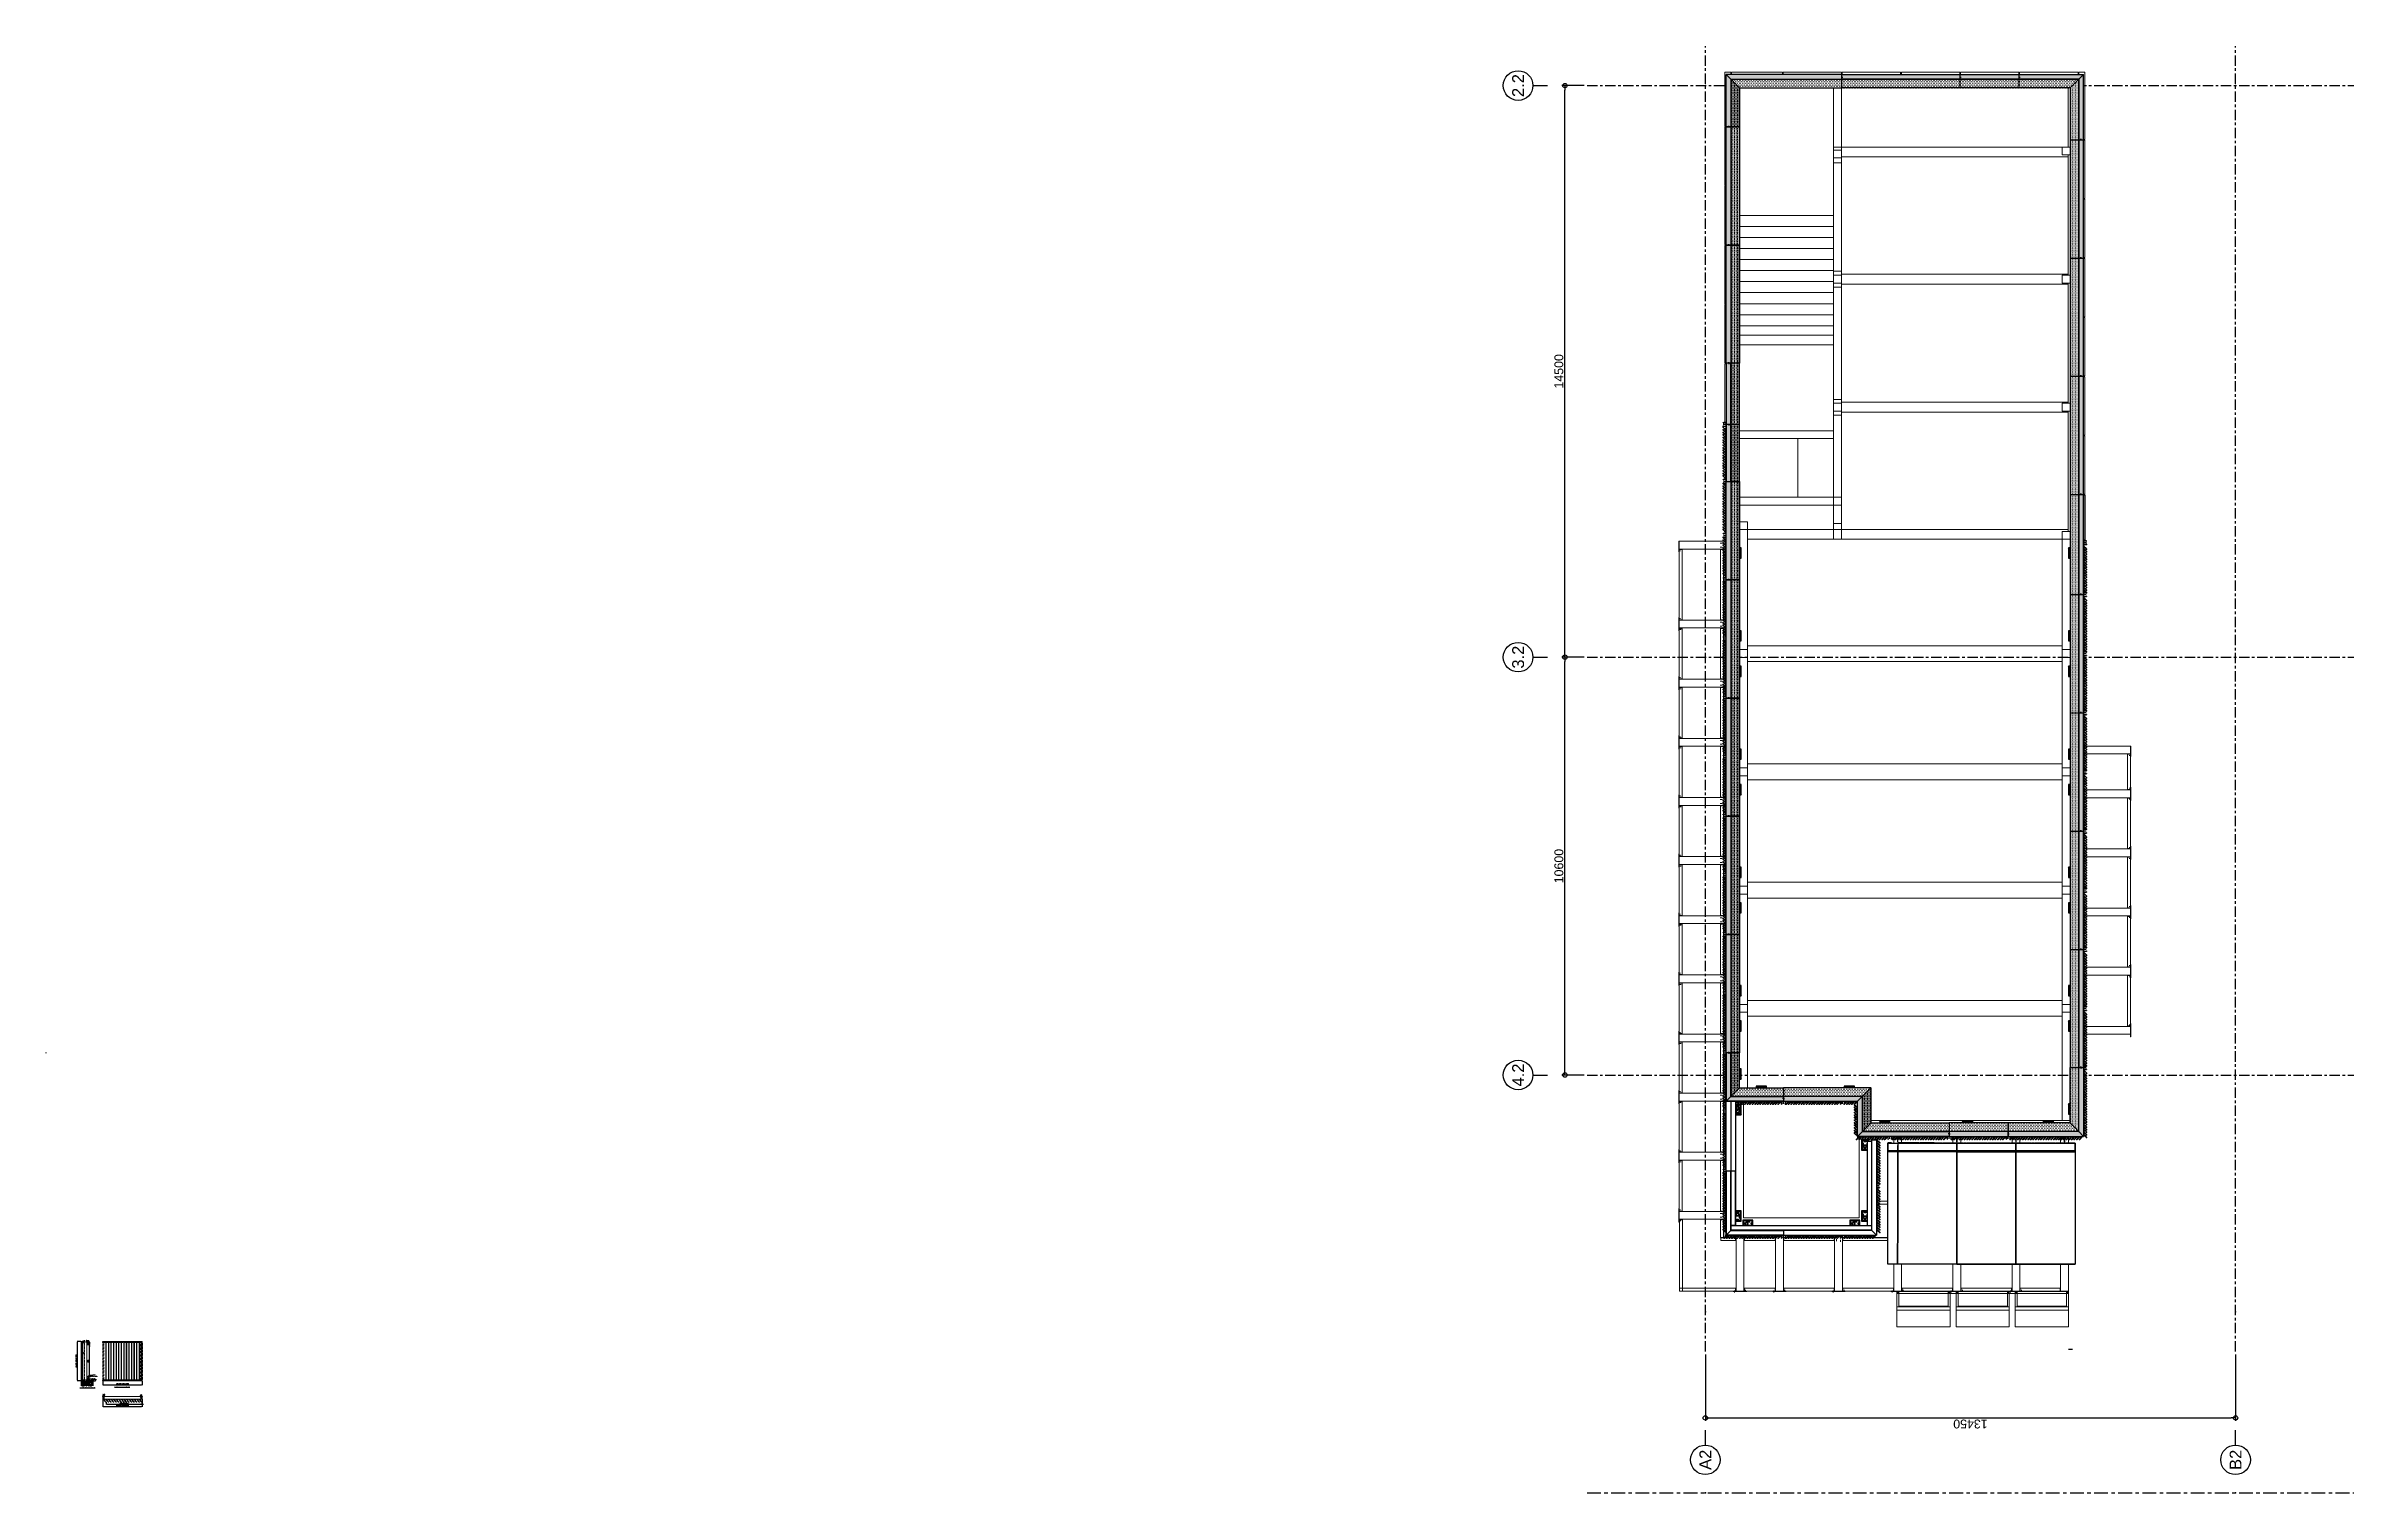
# Model space of a CAD drawing. Header units: millimetres. Extents: x -220592 to 404889, y -217665 to 38245.
# Drawn here: x 25118 to 83655, y 1545 to 38245 of the extents above; entities that cross this region are included whole.
import ezdxf
from ezdxf.enums import TextEntityAlignment as Align

# ---------------------------------------------------------------- set-up
doc = ezdxf.new("R2010")
doc.units = ezdxf.units.MM
doc.set_wipeout_variables(frame=1)
for name, pattern in [('( Hidden )', [0.375, 0.25, -0.125]), ('CENTER', [50.8, 31.75, -6.35, 6.35, -6.35]), ('CENTER2', [28.575, 19.05, -3.175, 3.175, -3.175]), ('HIDDEN', [0.375, 0.25, -0.125]), ('HIDDENX2', [0.75, 0.5, -0.25]), ('TA_GL_000.70000', [1.925, 0.7, -0.175, 0.175, -0.175, 0.7]), ('XKITLINE00', [0]), ('XKITLINE02', [4, 2, -2])]:
    doc.linetypes.add(name, pattern=pattern)
for name, color, linetype in [('000 - 0_HIDE_OBJ_FRAMING_DEF_SUB_1', 7, 'Continuous'), ('000 - 0_SYM_DWG_GRID-BUBBLE_MAIN_COLOR_1', 7, 'Continuous'), ('000 - 0_SYM_DWG_GRIDLINE_MAIN_COLOR_1', 7, 'Continuous'), ('000 - 0_SYM_DWG_GRIDLINE_MAIN_COLOR_251', 7, 'Continuous'), ('000 - CONCRETE_COL_HATCH_', 7, 'Continuous'), ('000 - CONCRETE_COL_MAIN_COLOR_1', 7, 'Continuous'), ('000 - CONCRETE_COL_WIPEOUT_', 7, 'Continuous'), ('000 - CONCRETE_WALL_MAIN_COLOR_4', 7, 'Continuous'), ('000 - GRID', 7, 'CENTER'), ('000 - STRUCTURE_STEEL_ACCESORIES_DEF_SUB', 7, 'Continuous'), ('000 - STRUCTURE_STEEL_ACCESORIES_HATCH_', 7, 'Continuous'), ('000 - STRUCTURE_STEEL_ACCESORIES_HIDDEN_', 7, 'Continuous'), ('000 - STRUCTURE_STEEL_ACCESORIES_MAIN_COLOR_1', 7, 'Continuous'), ('000 - STRUCTURE_STEEL_ACCESORIES_MAIN_COLOR_2', 7, 'Continuous'), ('000 - STRUCTURE_STEEL_ACCESORIES_SUB_COLOR_3', 7, 'Continuous'), ('000 - STRUCTURE_STEEL_ACCESORIES_WIPEOUT_', 7, 'Continuous'), ('000 - STRUCTURE_STEEL_FRAMING_CUT_COLOR_4', 7, 'Continuous'), ('000 - STRUCTURE_STEEL_FRAMING_DEF_SUB', 7, 'Continuous'), ('000 - STRUCTURE_STEEL_FRAMING_HIDDEN_', 7, 'Continuous'), ('000 - STRUCTURE_STEEL_FRAMING_SUB_COLOR_1', 7, 'Continuous'), ('000 - STRUCTURE_STEEL_FRAMING_SUB_COLOR_2', 7, 'Continuous'), ('000 - STRUCTURE_STEEL_FRAMING_WIPEOUT_', 7, 'Continuous'), ('010 - ASPG_ACCESSORIES_CUT_COLOR_1', 7, 'Continuous'), ('010 - ASPG_ACCESSORIES_DEF_SUB', 7, 'Continuous'), ('010 - ASPG_ACCESSORIES_HATCH_', 7, 'Continuous'), ('010 - ASPG_ACCESSORIES_MAIN_COLOR_1', 7, 'Continuous'), ('010 - ASPG_ACCESSORIES_SUB_COLOR_1', 7, 'Continuous'), ('010 - ASPG_ACCESSORIES_WIPEOUT_', 7, 'Continuous'), ('010 - ASPG_DIMS_NOM', 7, 'Continuous'), ('010 - ASPG_EXTR_DEF_SUB', 7, 'Continuous'), ('010 - ASPG_EXTR_MAIN_COLOR_2', 7, 'Continuous'), ('010 - ASPG_FASTERN_DEF_SUB', 7, 'Continuous'), ('010 - ASPG_FASTERN_HIDDEN_', 7, 'Continuous'), ('010 - ASPG_FASTERN_MAIN_COLOR_1', 7, 'Continuous'), ('010 - ASPG_FASTERN_SUB_COLOR_2', 7, 'Continuous'), ('010 - ASPG_FLASHING_HATCH_', 7, 'Continuous'), ('010 - ASPG_FLASHING_MAIN_COLOR_2', 7, 'Continuous'), ('010 - ASPG_FLASHING_MAIN_COLOR_4', 7, 'Continuous'), ('010 - ASPG_FLASHING_SUB_COLOR_1', 7, 'Continuous'), ('010 - ASPG_FLASHING_WIPEOUT_', 7, 'Continuous'), ('010 - ASPG_FLASING_WIPEOUT_', 7, 'Continuous'), ('010 - ASPG_FRAMING_CUT_COLOR_4', 7, 'Continuous'), ('010 - ASPG_FRAMING_DEF_SUB', 7, 'Continuous'), ('010 - ASPG_FRAMING_HATCH_', 7, 'Continuous'), ('010 - ASPG_FRAMING_MAIN_COLOR_2', 7, 'Continuous'), ('010 - ASPG_FRAMING_SUB_COLOR_2', 7, 'Continuous'), ('010 - ASPG_FRAMING_WIPEOUT_', 7, 'Continuous'), ('A-_ANOT----_H-', 7, 'Continuous'), ('A-CANOPY', 7, 'Continuous'), ('ALUM_BKT', 7, 'Continuous'), ('ANCHORBOLT', 7, 'Continuous'), ('BOLT & SCREW', 7, 'Continuous'), ('Brace', 7, 'Continuous'), ('Center Line', 7, 'CENTER'), ('CENTER1', 7, 'CENTER2'), ('DIMENSIONS', 7, 'Continuous'), ('MULLION', 7, 'Continuous'), ('SCREEN', 7, 'Continuous'), ('SEALANT', 7, 'Continuous'), ('STRUC-V', 7, 'Continuous'), ('TEXT', 7, 'Continuous'), ('tube-stopper', 7, 'Continuous')]:
    doc.layers.add(name, color=color, linetype=linetype)
for name, color, linetype, lineweight in [('12-GRID', 7, 'CENTER', 13), ('9-SCREW', 7, 'Continuous', 9), ('A-GLAZ-CURT', 7, 'Continuous', 35), ('Bolt', 7, 'Continuous', 0), ('DIMENSION', 7, 'Continuous', 5), ('fastener', 7, 'Continuous', 0), ('SCREW', 7, 'Continuous', 5)]:
    doc.layers.add(name, color=color, linetype=linetype, lineweight=lineweight)
doc.styles.add('ARIAL', font='arial.ttf')
doc.styles.add('FAMELINE_FOR_CKST', font='arial.ttf')
doc.styles.add('RomanS', font='romans.shx', dxfattribs={"width": 0.8})
doc.styles.add('ROMANS-VARIES', font='romans.shx', dxfattribs={"width": 0.7})
doc.styles.add('TA', font='', dxfattribs={"height": 4.5})
doc.styles.add('TEXT-5', font='arial.ttf', dxfattribs={"width": 0.9})
doc.styles.get('TA').set_extended_font_data('Cordia New')
doc.dimstyles.new('0037', dxfattribs={"dimscale": 100, "dimtxt": 2, "dimasz": 1, "dimexe": 1, "dimexo": 0.5, "dimgap": 0.25, "dimtad": 1, "dimdec": 0, "dimdsep": 46, "dimtxsty": 'ROMANS-VARIES', "dimblk": 'ARCHTICK', "dimcen": 2.5, "dimclrd": 7, "dimclre": 7, "dimclrt": 7, "dimadec": 0, "dimazin": 0, "dimtfac": 1, "dimtdec": 0, "dimtmove": 0, "dimatfit": 3, "dimfxl": 1, "dimtolj": 1, "dimtzin": 0, "dimarcsym": 0})
doc.dimstyles.new('DIM-5 (new)', dxfattribs={"dimscale": 5, "dimtxt": 3, "dimasz": 3, "dimexe": 1.5, "dimexo": 1.5, "dimgap": 1, "dimtad": 1, "dimdec": 1, "dimrnd": 1, "dimdsep": 46, "dimtxsty": 'RomanS', "dimblk": 'ARCHTICK', "dimcen": 0, "dimclrd": 7, "dimclre": 7, "dimclrt": 7, "dimadec": 1, "dimazin": 2, "dimtfac": 1, "dimtdec": 1, "dimtix": 1, "dimtmove": 2, "dimatfit": 0, "dimfxl": 1, "dimtolj": 1, "dimtzin": 0, "dimlwd": -1, "dimlwe": -1, "dimarcsym": 0})
doc.dimstyles.new('FAMELINE-CKST_C-C', dxfattribs={"dimtxt": 0.3, "dimasz": 0.15, "dimexe": 0.1, "dimexo": 0.1, "dimgap": 0.05, "dimtad": 1, "dimzin": 0, "dimdsep": 46, "dimtxsty": 'FAMELINE_FOR_CKST', "dimblk": 'ORIGIN', "dimblk1": 'ORIGIN', "dimblk2": 'ORIGIN', "dimsah": 1, "dimcen": 0.1, "dimdle": 0.1, "dimclrd": 7, "dimclre": 7, "dimclrt": 7, "dimadec": 0, "dimazin": 0, "dimtfac": 1, "dimtix": 1, "dimtmove": 2, "dimatfit": 3, "dimfxl": 1, "dimtolj": 1, "dimtzin": 0, "dimlwd": -1, "dimlwe": -1, "dimarcsym": 0})
pattern_1 = [(45, (68845973.911, -106253.634), (-4.0411152545, 4.0411152545), []), (45, (68845976.6053, -106253.634), (-4.0411152545, 4.0411152545), [])]
pattern_2 = [(270, (1257419.24324, -520041.6224), (0.65495992507, -1.1344238721), [0.7562825814, -1.5125651628]), (30, (1257419.24324, -520041.6224), (0.65495992936, 1.1344238696), [0.7562825814, -1.5125651628]), (330, (1257419.24324, -520041.6224), (1.30991985442, -2.48e-09), [-1.5125651628, 0.7562825814])]
pattern_3 = [(315, (1257419.4929, -520021.6224), (1.3369313545, 1.3369313545), []), (45, (1257419.4929, -520021.6224), (-1.3369313545, 1.3369313545), [])]
pattern_4 = [(270, (1257419.4425, -520043.9224), (0.65495992507, -1.1344238721), [0.7562825814, -1.5125651628]), (30, (1257419.4425, -520043.9224), (0.65495992936, 1.1344238696), [0.7562825814, -1.5125651628]), (330, (1257419.4425, -520043.9224), (1.30991985442, -2.48e-09), [-1.5125651628, 0.7562825814])]
pattern_5 = [(315, (1257419.1929, -520023.9224), (1.3369313545, 1.3369313545), []), (45, (1257419.1929, -520023.9224), (-1.3369313545, 1.3369313545), [])]
pattern_6 = [(0, (0, 0), (3.96875, 7.9375), [0, -7.9375])]
pattern_7 = [(0, (0, 0), (19.84375, 39.6875), [0, -39.6875])]

# ---------------------------------------------------------------- blocks, each defined once
blk = doc.blocks.new('PZG35-9D5')
at = {"layer": 'Center Line', "color": 7}
blk.add_line((0, 4), (0, -11), dxfattribs=at)
at = {"layer": 'SCREW', "color": 7}
for p, q in [((-1, 0), (-1, -1)), ((1, 0), (1, -1)), ((-2, -1), (-1, -2)), ((-2, -1), (-1, -1)), ((-2, -1), (2, -1)), ((-2, -3), (2, -2)), ((-2, -3), (-1, -2)), ((-2, -3), (-1, -3)), ((-2, -4), (-1, -4)), ((-2, -4), (-1, -4)), ((-2, -4), (-1, -4)), ((-1, -1), (1, -1)), ((-1, -2), (1, -1)), ((-1, -2), (-1, -2)), ((-1, -2), (1, -2)), ((-1, -3), (-1, -4)), ((-1, -3), (1, -3)), ((-1, -4), (-1, -8)), ((-1, -4), (-1, -4)), ((-1, -4), (-1, -4)), ((0, -10), (-1, -8)), ((0, -10), (1, -8)), ((1, -1), (1, -2)), ((2, -1), (1, -1)), ((2, -1), (1, -1)), ((2, -2), (1, -2)), ((2, -2), (1, -3)), ((1, -3), (1, -3)), ((1, -3), (1, -3)), ((2, -4), (1, -3)), ((1, -4), (1, -4)), ((1, -4), (2, -4)), ((1, -4), (1, -4)), ((1, -5), (1, -4)), ((2, -5), (1, -4)), ((2, -4), (1, -4)), ((1, -5), (1, -8)), ((1, -5), (2, -5)), ((1, -5), (1, -5)), ((2, -5), (1, -5))]:
    blk.add_line(p, q, dxfattribs=at)
blk.add_lwpolyline([(0, -10), (1, -5), (1, -4, 0.417657), (0, -3, 0.108102), (-1, -4), (-1, -5)], format="xyb", dxfattribs=at)
blk = doc.blocks.new('*U3067')
at = {"layer": 'SCREW', "color": 7}
blk.add_lwpolyline([(3, 2, 0.09906), (1, 3), (1, 2), (-1, 2), (-1, 3, 0.09906), (-3, 2, 0.266588), (-4, 1), (-4, 0, 0.414214), (-3, 0), (3, 0, 0.414214), (3, 0), (3, 1, 0.266588)], format="xyb", close=True, dxfattribs=at)
blk.add_blockref('PZG35-9D5', (0, 0), dxfattribs=at)
blk = doc.blocks.new('*U3053')
at = {"layer": '12-GRID', "color": 7, "linetype": 'CENTER'}
for p, q in [((0, -6), (0, 2)), ((-4, -2), (4, -2))]:
    blk.add_line(p, q, dxfattribs=at)
at = {"layer": 'BOLT & SCREW', "color": 7}
for p, q in [((-1, -2), (-2, -2)), ((-1, -2), (-2, -2)), ((0, -2), (-1, -2)), ((0, -2), (-1, -2)), ((0, -1), (0, 0)), ((0, -1), (0, 0)), ((0, -2), (0, -1)), ((0, -2), (0, -1)), ((0, -2), (1, -2)), ((0, -3), (0, -2)), ((0, -2), (0, -3)), ((0, -2), (1, -2)), ((0, -3), (0, -4)), ((0, -3), (0, -4)), ((1, -2), (2, -2)), ((1, -2), (2, -2))]:
    blk.add_line(p, q, dxfattribs=at)
for points in [[(-2, -2), (-1, -2, 0.414214), (0, -1), (0, 0), (0, 0), (0, -1, 0.414214), (1, -2), (2, -2), (2, -2), (1, -2, 0.414214), (0, -3), (0, -4), (0, -4), (0, -3, 0.414214), (-1, -2), (-2, -2)], [(0, -2, -0.414214), (0, -2), (1, -2), (1, -2), (0, -2, -0.414214), (0, -2), (0, -1), (0, -1), (0, -2, -0.414214), (0, -2), (-1, -2), (-1, -2), (0, -2, -0.414214), (0, -2), (0, -3), (0, -3)]]:
    blk.add_lwpolyline(points, format="xyb", close=True, dxfattribs=at)
blk.add_circle((0, -2), 3.5, dxfattribs=at)
blk = doc.blocks.new('*U2367')
at = {"layer": 'DIMENSION', "color": 7}
for points in [[(-41, 38, 0.414214), (-42, 38), (-42, 32, 0.57735), (-41, 31), (-38, 33, 0.767327), (-39, 34), (-40, 34, -0.414214), (-40, 34), (-40, 36, -0.414214), (-40, 36), (-34, 36, -0.388879), (-34, 36), (-34, 35, 0.388879), (-33, 34), (-32, 34, 0.414214), (-32, 35), (-32, 36, -0.414214), (-31, 36), (-1, 36, -0.378969), (2, 34), (6, -3, 0.446593), (10, -6, -0.489802), (14, -10), (14, -10, -0.18248), (14, -11, -0.267949), (14, -11, 1.122115), (13, -13, 0.405004), (16, -10), (16, -10, 0.489805), (9, -4, -0.446597), (8, -3), (3, 38, 0.364176), (3, 38)], [(10, -9), (10, -8), (10, -9), (11, -8, -0.535538), (12, -10, 0.991572), (14, -11, 1.157025), (7, -10, -0.688558), (7, -10), (-19, 17), (-34, 33), (-34, 36, 0.414312), (-34, 36), (-39, 36, 0.414116), (-40, 36), (-40, 35, 0.414214), (-39, 34), (-38, 34, -0.205895), (-37, 34), (32, -38), (41, -38, 0.668179), (42, -38), (39, -35, 0.668179), (38, -35), (38, -37), (32, -37), (10, -14, -0.558354), (10, -13, 0.766275), (10, -11, -0.438583), (9, -9)]]:
    blk.add_lwpolyline(points, format="xyb", close=True, dxfattribs=at)
blk = doc.blocks.new('*U2368')
at = {"layer": 'DIMENSION', "color": 7, "linetype": 'ByBlock', "lineweight": -2, "transparency": 16777216}
for p in [(0, 0), (65, 0), (130, 0), (195, 0), (260, 0), (325, 0), (390, 0), (455, 0), (520, 0), (585, 0), (650, 0), (715, 0), (780, 0), (845, 0), (910, 0)]:
    blk.add_blockref('*U2367', p, dxfattribs=at)
blk = doc.blocks.new('A$C5de3091b')
at = {"layer": 'DIMENSION', "color": 7, "linetype": 'HIDDENX2'}
blk.add_lwpolyline([(0, -3, -0.080947), (0, -3), (0, 0), (-3, 0, -0.080947), (-3, 0), (0, 0), (0, 3, -0.080947), (0, 3), (0, 0), (3, 0, -0.080947), (3, 0), (0, 0)], format="xyb", close=True, dxfattribs=at)
blk.add_circle((0, 0), 3.71, dxfattribs=at)
blk = doc.blocks.new('BP')
at = {"layer": 'MULLION', "color": 7, "linetype": 'HIDDEN', "ltscale": 5}
for p, q in [((4832, -2787), (4832, -2762)), ((4872, -2787), (4872, -2762)), ((4883, -2787), (4883, -2762))]:
    blk.add_line(p, q, dxfattribs=at)
blk.add_lwpolyline([(4829, -2762), (4887, -2762), (4887, -2787), (4829, -2787)], close=True, dxfattribs=at)
for points in [[(4837, -2787), (4837, -2762)], [(4839, -2787), (4839, -2762)]]:
    blk.add_lwpolyline(points, dxfattribs=at)
at = {"layer": 'MULLION', "color": 7, "linetype": 'HIDDEN', "ltscale": 5, "xscale": -1}
for p in [(4849, -2774), (4862, -2774)]:
    blk.add_blockref('A$C5de3091b', p, dxfattribs=at)
blk = doc.blocks.new('*U2369')
at = {"layer": 'DIMENSION', "color": 7}
for points in [[(-14, 500), (42, 500), (42, -500), (-14, -500)], [(32, -500), (32, 500)]]:
    blk.add_lwpolyline(points, dxfattribs=at)
at = {"layer": 'MULLION', "color": 7, "linetype": 'HIDDEN', "lineweight": 0, "ltscale": 25}
for points in [[(-42, 500), (-38, 500), (-38, 475), (-42, 475)], [(-42, -475), (-38, -475), (-38, -500), (-42, -500)]]:
    blk.add_lwpolyline(points, close=True, dxfattribs=at)
at = {"layer": 'DIMENSION', "color": 7}
for p in [(-4870, 3262), (-4870, 2287)]:
    blk.add_blockref('BP', p, dxfattribs=at)
blk = doc.blocks.new('*U2370')
at = {"layer": 'DIMENSION', "color": 7, "linetype": 'ByBlock', "lineweight": -2, "transparency": 16777216}
for p in [(0, 0), (65, 0), (130, 0), (195, 0), (260, 0), (325, 0), (390, 0), (455, 0), (520, 0), (585, 0), (650, 0), (715, 0), (780, 0), (845, 0), (910, 0)]:
    blk.add_blockref('*U2369', p, dxfattribs=at)
blk = doc.blocks.new('*D2371')
at = {"color": 7, "transparency": 16777216}
for p, q in [((26553, 3918), (26553, 3728)), ((26568, 3736), (27538, 3736)), ((27553, 3918), (27553, 3728))]:
    blk.add_line(p, q, dxfattribs=at)
for points in [[(26568, 3738), (26568, 3733), (26553, 3736)], [(27538, 3738), (27538, 3733), (27553, 3736)]]:
    blk.add_solid(points, dxfattribs=at)
at = {"layer": 'Defpoints', "color": 7, "transparency": 16777216}
for p in [(26553, 3925), (27553, 3925), (27553, 3736)]:
    blk.add_point(p, dxfattribs=at)
at = {"color": 7, "transparency": 16777216, "insert": (27053, 3758), "char_height": 25, "attachment_point": 5, "style": 'RomanS'}
blk.add_mtext('\\A1;LOUVRE WIDTH 1000', dxfattribs=at)
blk = doc.blocks.new('*D2372')
at = {"color": 7, "transparency": 16777216}
for p, q in [((26553, 4379), (26553, 4277)), ((26568, 4285), (27538, 4285)), ((27553, 4379), (27553, 4277))]:
    blk.add_line(p, q, dxfattribs=at)
for points in [[(26568, 4287), (26568, 4282), (26553, 4285)], [(27538, 4287), (27538, 4282), (27553, 4285)]]:
    blk.add_solid(points, dxfattribs=at)
at = {"layer": 'Defpoints', "color": 7, "transparency": 16777216}
for p in [(26553, 4387), (27553, 4387), (27553, 4285)]:
    blk.add_point(p, dxfattribs=at)
at = {"color": 7, "transparency": 16777216, "insert": (27053, 4307), "char_height": 25, "attachment_point": 5, "style": 'RomanS'}
blk.add_mtext('\\A1;LOUVRE WIDTH 1000', dxfattribs=at)
blk = doc.blocks.new('*D2373')
at = {"color": 7, "transparency": 16777216}
for p, q in [((26000, 5387), (25901, 5387)), ((25908, 5372), (25908, 4402)), ((26001, 4387), (25901, 4387))]:
    blk.add_line(p, q, dxfattribs=at)
for points in [[(25906, 5372), (25911, 5372), (25908, 5387)], [(25906, 4402), (25911, 4402), (25908, 4387)]]:
    blk.add_solid(points, dxfattribs=at)
at = {"layer": 'Defpoints', "color": 7, "transparency": 16777216}
for p in [(26007, 5387, -530), (25908, 4387), (26009, 4387, -530)]:
    blk.add_point(p, dxfattribs=at)
at = {"color": 7, "transparency": 16777216, "insert": (25886, 4887), "char_height": 25, "attachment_point": 5, "rotation": 90, "style": 'RomanS'}
blk.add_mtext('\\A1;LOUVRE HEIGHT 1000', dxfattribs=at)
blk = doc.blocks.new('*D2374')
at = {"color": 7, "transparency": 16777216}
for p, q in [((26640, 3841), (26640, 3785)), ((26655, 3793), (27535, 3793)), ((27550, 3841), (27550, 3785))]:
    blk.add_line(p, q, dxfattribs=at)
for points in [[(26655, 3795), (26655, 3790), (26640, 3793)], [(27535, 3795), (27535, 3790), (27550, 3793)]]:
    blk.add_solid(points, dxfattribs=at)
at = {"layer": 'Defpoints', "color": 7, "transparency": 16777216}
for p in [(26640, 3848, -530), (27550, 3849, -530), (27550, 3793)]:
    blk.add_point(p, dxfattribs=at)
at = {"color": 7, "transparency": 16777216, "insert": (27095, 3815), "char_height": 25, "attachment_point": 5, "style": 'RomanS'}
blk.add_mtext('\\A1;910=P65xN14', dxfattribs=at)
blk = doc.blocks.new('*D2375')
at = {"color": 7, "transparency": 16777216}
for p, q in [((27535, 3793), (27520, 3793)), ((27550, 3841), (27550, 3785)), ((27550, 3793), (27553, 3793)), ((27553, 3918), (27553, 3785)), ((27568, 3793), (27583, 3793))]:
    blk.add_line(p, q, dxfattribs=at)
for points in [[(27535, 3795), (27535, 3790), (27550, 3793)], [(27568, 3795), (27568, 3790), (27553, 3793)]]:
    blk.add_solid(points, dxfattribs=at)
at = {"layer": 'Defpoints', "color": 7, "transparency": 16777216}
for p in [(27550, 3849, -530), (27553, 3925), (27553, 3793)]:
    blk.add_point(p, dxfattribs=at)
at = {"color": 7, "transparency": 16777216, "insert": (27552, 3815), "char_height": 25, "attachment_point": 5, "style": 'RomanS'}
blk.add_mtext('\\A1;3', dxfattribs=at)
blk = doc.blocks.new('*D2376')
at = {"color": 7, "transparency": 16777216}
for p, q in [((26159, 5387), (26214, 5387)), ((26159, 5312), (26214, 5312)), ((26207, 5372), (26207, 5327))]:
    blk.add_line(p, q, dxfattribs=at)
for points in [[(26204, 5372), (26209, 5372), (26207, 5387)], [(26204, 5327), (26209, 5327), (26207, 5312)]]:
    blk.add_solid(points, dxfattribs=at)
at = {"layer": 'Defpoints', "color": 7, "transparency": 16777216}
for p in [(26151, 5387, -530), (26151, 5312, -530), (26207, 5312)]:
    blk.add_point(p, dxfattribs=at)
at = {"color": 7, "transparency": 16777216, "insert": (26184, 5350), "char_height": 25, "attachment_point": 5, "rotation": 90, "style": 'RomanS'}
blk.add_mtext('\\A1;75', dxfattribs=at)
blk = doc.blocks.new('*D2377')
at = {"color": 7, "transparency": 16777216}
for p, q in [((26159, 5312), (26214, 5312)), ((26207, 5297), (26207, 4477)), ((26159, 4462), (26214, 4462))]:
    blk.add_line(p, q, dxfattribs=at)
for points in [[(26204, 5297), (26209, 5297), (26207, 5312)], [(26204, 4477), (26209, 4477), (26207, 4462)]]:
    blk.add_solid(points, dxfattribs=at)
at = {"layer": 'Defpoints', "color": 7, "transparency": 16777216}
for p in [(26151, 5312, -530), (26151, 4462, -530), (26207, 4462)]:
    blk.add_point(p, dxfattribs=at)
at = {"color": 7, "transparency": 16777216, "insert": (26184, 4887), "char_height": 25, "attachment_point": 5, "rotation": 90, "style": 'RomanS'}
blk.add_mtext('\\A1;850', dxfattribs=at)
blk = doc.blocks.new('*D2378')
at = {"color": 7, "transparency": 16777216}
for p, q in [((26159, 4462), (26214, 4462)), ((26159, 4387), (26214, 4387)), ((26207, 4447), (26207, 4402))]:
    blk.add_line(p, q, dxfattribs=at)
for points in [[(26204, 4447), (26209, 4447), (26207, 4462)], [(26204, 4402), (26209, 4402), (26207, 4387)]]:
    blk.add_solid(points, dxfattribs=at)
at = {"layer": 'Defpoints', "color": 7, "transparency": 16777216}
for p in [(26151, 4462, -530), (26151, 4387, -530), (26207, 4387)]:
    blk.add_point(p, dxfattribs=at)
at = {"color": 7, "transparency": 16777216, "insert": (26184, 4424), "char_height": 25, "attachment_point": 5, "rotation": 90, "style": 'RomanS'}
blk.add_mtext('\\A1;75', dxfattribs=at)
blk = doc.blocks.new('M6SCREW')
at = {"layer": 'fastener', "color": 7}
for p, q in [((15, 0), (-31, 0)), ((-20, -2), (-29, 0)), ((-29, 0), (-29, 0)), ((-27, 0), (-24, 3)), ((-18, 3), (-24, 3)), ((-18, 2), (-18, 3)), ((-18, 3), (-18, 2)), ((-18, 3), (-18, 2)), ((-18, 3), (-18, 3)), ((-17, 3), (-18, 3)), ((-17, 3), (-16, 3)), ((-17, 3), (-17, 2)), ((-16, -3), (-17, 3)), ((-17, 3), (-17, -3)), ((-17, 3), (-17, 2)), ((-16, -2), (-17, 2)), ((-16, 3), (-16, -3)), ((-15, 3), (-16, 2)), ((-16, 3), (-16, 2)), ((-15, -2), (-16, 2)), ((-15, -3), (-15, 3)), ((-15, 3), (-15, 2)), ((-14, 3), (-15, 2)), ((-14, -2), (-15, 2)), ((-14, 3), (-13, -3)), ((-14, 3), (-13, 2)), ((-13, 3), (-12, 2)), ((-13, 3), (-12, -3)), ((-13, 3), (-13, 2)), ((-13, -2), (-13, 2)), ((-12, 3), (-11, 2)), ((-12, 3), (-11, -3)), ((-12, 3), (-12, 2)), ((-12, -2), (-12, 2)), ((-10, 3), (-11, 2)), ((-10, -2), (-11, 2)), ((-10, 3), (-10, 2)), ((-10, 3), (-10, -3)), ((-9, 3), (-10, 2)), ((-9, -2), (-10, 2)), ((-9, 3), (-9, 2)), ((-9, 3), (-9, -3)), ((-8, 3), (-9, 2)), ((-8, -2), (-9, 2)), ((-8, 3), (-7, 2)), ((-8, 3), (-7, -3)), ((-7, 3), (-6, 2)), ((-7, 3), (-6, -3)), ((-7, 3), (-7, 2)), ((-7, -2), (-7, 2)), ((-6, 3), (-5, -3)), ((-6, 3), (-6, 2)), ((-6, 3), (-5, 2)), ((-6, -2), (-6, 2)), ((-4, 3), (-5, 2)), ((-5, 2), (-4, -2)), ((-3, 3), (-4, 2)), ((-4, 3), (-4, -3)), ((-4, 3), (-4, 2)), ((-4, 2), (-3, -2)), ((-2, 3), (-3, 2)), ((-3, 3), (-3, -3)), ((-3, 3), (-3, 2)), ((-3, 2), (-2, -2)), ((-1, 3), (-2, 2)), ((-2, 3), (-2, -3)), ((-2, 3), (-2, 2)), ((-2, 2), (-1, -2)), ((-1, 3), (-1, 0)), ((-1, 3), (-1, 0)), ((-1, 3), (-1, 3)), ((1, 6), (0, 6)), ((0, -6), (0, 6)), ((1, -6), (1, 6)), ((1, 6), (1, 6)), ((1, -6), (1, 6)), ((4, 6), (1, 6)), ((4, 3), (1, 3)), ((6, -4), (6, 4)), ((6, 4), (6, 4)), ((6, -4), (6, 4)), ((-28, 0), (-29, 0)), ((-28, 0), (-25, -3)), ((-18, -3), (-25, -3)), ((-18, -1), (-18, -2)), ((-18, -3), (-18, -1)), ((-18, -2), (-18, -3)), ((-18, -2), (-17, -3)), ((-17, 0), (-17, -3)), ((-17, -3), (-16, -2)), ((-17, -3), (-17, -3)), ((-16, -3), (-16, -2)), ((-16, -3), (-15, -2)), ((-16, -3), (-16, -3)), ((-15, -3), (-15, -2)), ((-15, -3), (-14, -2)), ((-13, -3), (-14, -2)), ((-13, -3), (-13, -2)), ((-12, -3), (-13, -2)), ((-12, -3), (-12, -2)), ((-11, -3), (-12, -2)), ((-11, -3), (-10, -2)), ((-10, -3), (-10, -2)), ((-10, -3), (-9, -2)), ((-9, -3), (-9, -2)), ((-9, -3), (-8, -2)), ((-7, -3), (-8, -2)), ((-7, -3), (-7, -2)), ((-6, -3), (-7, -2)), ((-5, -3), (-6, -2)), ((-6, -3), (-6, -2)), ((-5, -3), (-4, -2)), ((-4, -3), (-4, -2)), ((-4, -3), (-3, -2)), ((-3, -3), (-2, -2)), ((-3, -3), (-3, -2)), ((-2, -3), (-2, -2)), ((-2, -3), (-1, -2)), ((-1, -3), (-1, -2)), ((1, -6), (0, -6)), ((4, -3), (1, -3)), ((1, -6), (1, -6)), ((4, -6), (1, -6)), ((6, -4), (6, -4))]:
    blk.add_line(p, q, dxfattribs=at)
for centre, radius, start, end in [((-29, -3), 3.2, 0.35832, 70.57542), ((-20, 1), 2.24, 254.99992, 90.00002), ((-1, 4), 0.827, 279.34179, 0.00032), ((4, 4), 1.4, 262.01402, 97.98562), ((3, 0), 3.22, 300.19892, 59.80142), ((-16, -39), 36.7, 92.06562, 98.24012), ((-16, -39), 36.7, 90.03632, 91.51662), ((-16, -39), 36.7, 88.20122, 89.67622), ((-16, -39), 36.7, 86.39702, 87.80072), ((-16, -39), 36.7, 84.62062, 85.88562), ((-16, -39), 36.7, 82.86912, 83.92612), ((-16, -39), 36.7, 81.13992, 81.91652), ((-16, -39), 36.7, 79.43072, 79.85012), ((-1, -4), 0.827, 0.00022, 73.46434), ((4, -4), 1.4, 262.01402, 97.98612)]:
    blk.add_arc(centre, radius, start, end, dxfattribs=at)
blk = doc.blocks.new('STUD-SM10')
at = {"layer": 'Bolt', "color": 7, "linetype": 'CENTER'}
blk.add_line((-19, 0), (94, 0), dxfattribs=at)
at = {"layer": 'Bolt', "color": 7}
for p, q in [((-16, 2), (-15, 4)), ((-16, 2), (-16, -3)), ((-14, 3), (-15, 5)), ((-14, -5), (-15, 5)), ((-15, 5), (-15, 3)), ((-15, -3), (-15, 3)), ((-13, 5), (-14, 3)), ((-13, -3), (-14, 3)), ((-12, 3), (-13, 5)), ((-12, -5), (-13, 5)), ((-11, 5), (-12, 3)), ((-11, -3), (-12, 3)), ((-10, 3), (-11, 5)), ((-10, -5), (-11, 5)), ((-9, 10), (-10, 9)), ((-10, -9), (-10, 9)), ((-9, 10), (-3, 10)), ((-9, 5), (-3, 5)), ((-3, 10), (-2, 9)), ((-2, -9), (-2, 9)), ((1, 3), (0, 5)), ((1, -5), (0, 5)), ((2, 5), (1, 3)), ((2, -3), (1, 3)), ((3, 3), (2, 5)), ((3, -5), (2, 5)), ((4, 3), (3, 5)), ((4, -5), (3, 5)), ((3, 5), (3, 3)), ((3, -3), (3, 3)), ((5, 5), (4, 3)), ((5, -3), (4, 3)), ((6, 3), (5, 5)), ((6, -5), (5, 5)), ((7, 5), (6, 3)), ((7, -3), (6, 3)), ((8, 3), (7, 5)), ((8, -5), (7, 5)), ((9, 5), (8, 3)), ((8, -3), (8, 3)), ((10, 3), (9, 5)), ((9, -5), (9, 5)), ((11, 3), (10, 5)), ((10, 5), (10, 3)), ((11, -5), (10, 5)), ((10, -3), (10, 3)), ((12, 5), (11, 3)), ((12, -3), (11, 3)), ((13, 3), (12, 5)), ((13, -5), (12, 5)), ((14, 5), (13, 3)), ((14, -3), (13, 3)), ((15, 3), (14, 5)), ((15, -5), (14, 5)), ((16, 5), (15, 3)), ((15, -3), (15, 3)), ((16, 5), (59, 5)), ((16, -5), (16, 5)), ((59, 5), (59, 4)), ((59, 4), (63, 4)), ((75, 6), (63, 5)), ((63, 5), (63, -1)), ((65, 0), (65, 1)), ((66, 2), (68, 2)), ((66, -1), (66, 0)), ((67, 1), (67, 1)), ((68, 0), (69, -2)), ((69, 1), (70, -1)), ((73, -1), (73, 1)), ((73, -1), (73, 0)), ((74, 2), (75, 2)), ((74, 1), (75, 1)), ((75, 2), (75, 6)), ((75, 4), (84, 5)), ((75, -6), (75, 1)), ((84, 5), (84, -5)), ((-16, -3), (-15, -3)), ((-14, -5), (-15, -3)), ((-15, -3), (-15, -4)), ((-13, -3), (-14, -5)), ((-12, -5), (-13, -3)), ((-11, -3), (-12, -5)), ((-10, -5), (-11, -3)), ((-10, -9), (-9, -10)), ((-9, -5), (-3, -5)), ((-9, -10), (-3, -10)), ((-2, -9), (-3, -10)), ((1, -5), (0, -3)), ((2, -3), (1, -5)), ((3, -5), (2, -3)), ((4, -5), (3, -3)), ((3, -3), (3, -5)), ((5, -3), (4, -5)), ((6, -5), (5, -3)), ((7, -3), (6, -5)), ((8, -5), (7, -3)), ((9, -5), (8, -3)), ((8, -3), (8, -5)), ((10, -3), (9, -5)), ((11, -5), (10, -3)), ((12, -3), (11, -5)), ((13, -5), (12, -3)), ((14, -3), (13, -5)), ((15, -5), (14, -3)), ((16, -5), (15, -3)), ((15, -3), (15, -5)), ((16, -5), (59, -5)), ((59, -4), (59, -5)), ((63, -4), (59, -4)), ((63, -1), (64, -1)), ((63, -3), (64, -3)), ((63, -3), (63, -5)), ((63, -5), (75, -6)), ((70, -3), (72, -3)), ((71, -2), (71, -2)), ((84, -5), (75, -4))]:
    blk.add_line(p, q, dxfattribs=at)
at = {"layer": 'Bolt', "color": 7, "linetype": 'Continuous'}
blk.add_line((-7, 0), (13, 0), dxfattribs=at)
at = {"layer": 'Bolt', "color": 7}
blk.add_lwpolyline([(-2, 10), (0, 10), (0, -10), (-2, -10)], close=True, dxfattribs=at)
for centre, radius, start, end in [((-6, 7), 4.16, 143.88464, 216.11536), ((5, 0), 15.5, 161.48256, 198.51744), ((-6, 7), 4.16, 323.88464, 36.11536), ((-17, 0), 15.5, 341.48256, 18.51744), ((66, 1), 1.25, 90, 180), ((67, 0), 1.25, 90, 180), ((67, 0), 1.25, 18.43495, 90), ((68, 1), 1.25, 20.88368, 90), ((74, 1), 1.25, 90, 176.98143), ((74, 0), 1.25, 92.17455, 180), ((-6, -7), 4.16, 143.88464, 216.11536), ((-6, -7), 4.16, 323.88464, 36.11536), ((64, 0), 1.25, 238.06061, 0), ((64, -1), 1.25, 270, 0), ((70, -1), 1.25, 198.43495, 270), ((71, -1), 1.25, 200.88368, 270), ((71, -1), 1.25, 270, 356.98143), ((72, -1), 1.25, 270, 0)]:
    blk.add_arc(centre, radius, start, end, dxfattribs=at)
blk = doc.blocks.new('*A13531')
at = {"layer": '000 - 0_HIDE_OBJ_FRAMING_DEF_SUB_1', "color": 7, "linetype": 'XKITLINE00', "lineweight": 0}
for p, q in [((-170.913334, 100.825601), (-170.913334, 103.570891)), ((-170.913334, 103.570891), (-170.903349, 103.570891)), ((-170.913334, 99.94836), (-170.913334, 100.175601)), ((-170.913334, 67.570805), (-170.913334, 99.680387)), ((-167.913334, 99.441714), (-167.913334, 100.096977)), ((-166.903349, 103.570891), (-164.703449, 103.570891)), ((-162.103449, 103.570891), (-142.373449, 103.570891)), ((-161.338519, 100.570891), (-161.238579, 100.570891)), ((-161.218257, 100.570891), (-160.258145, 100.570891)), ((-160.238579, 100.570891), (-160.138405, 100.570891)), ((-146.338519, 100.570891), (-146.238579, 100.570891)), ((-146.218257, 100.570891), (-145.258145, 100.570891)), ((-145.238579, 100.570891), (-145.138405, 100.570891)), ((-139.773449, 103.570891), (-138.577448, 103.570891)), ((-139.058619, 100.570891), (-138.958652, 100.570891)), ((-138.577448, 103.570891), (-138.577448, 100.825601)), ((-138.563334, 100.825601), (-138.563334, 103.570805)), ((-138.563334, 103.570805), (-137.563334, 103.570805)), ((-135.563334, 94.690337), (-135.563334, 101.570805)), ((-167.913334, 70.570805), (-167.913334, 99.420018)), ((-138.563334, 91.945101), (-138.563334, 92.045149)), ((-138.563334, 70.570805), (-138.563334, 90.904836)), ((-135.563334, 91.945101), (-135.563334, 92.690364)), ((-135.563334, 90.545603), (-135.563334, 91.165204)), ((-135.563334, 67.570805), (-135.563334, 90.530603)), ((-138.563334, 70.570805), (-167.913334, 70.570805)), ((-135.563334, 67.570805), (-170.913334, 67.570805))]:
    blk.add_line(p, q, dxfattribs=at)
blk = doc.blocks.new('*A13764')
at = {"layer": '000 - 0_HIDE_OBJ_FRAMING_DEF_SUB_1', "color": 7, "linetype": 'XKITLINE00', "lineweight": 0}
for p, q in [((-169.833285, 98.521705), (-169.913285, 98.521705)), ((-169.913285, 98.521705), (-169.913285, 97.521705)), ((-169.913285, 97.521705), (-169.833285, 97.521705)), ((-169.833285, 98.051705), (-169.833285, 98.521705)), ((-168.993285, 98.051705), (-169.833285, 98.051705)), ((-169.833285, 97.521705), (-169.833285, 97.991705)), ((-169.833285, 97.991705), (-168.993285, 97.991705)), ((-168.913285, 98.521705), (-168.993285, 98.521705)), ((-168.993285, 98.521705), (-168.993285, 98.051705)), ((-168.993285, 97.991705), (-168.993285, 97.521705)), ((-168.993285, 97.521705), (-168.913285, 97.521705)), ((-168.913285, 97.521705), (-168.913285, 98.521705))]:
    blk.add_line(p, q, dxfattribs=at)
blk = doc.blocks.new('*A13765')
at = {"layer": '000 - 0_HIDE_OBJ_FRAMING_DEF_SUB_1', "color": 7, "linetype": 'XKITLINE00', "lineweight": 0}
for p, q in [((-168.813285, 99.121705), (-170.013285, 99.121705)), ((-170.013285, 99.121705), (-170.013285, 96.921705)), ((-170.013285, 96.921705), (-168.813285, 96.921705)), ((-168.813285, 96.921705), (-168.813285, 99.121705))]:
    blk.add_line(p, q, dxfattribs=at)
blk = doc.blocks.new('*A13766')
at = {"layer": '000 - 0_HIDE_OBJ_FRAMING_DEF_SUB_1', "color": 7, "linetype": 'XKITLINE00', "lineweight": 0}
for p, q in [((-170.013285, 99.121705), (-170.213285, 99.321705)), ((-170.213285, 99.321705), (-168.613285, 99.321705)), ((-170.213285, 96.721705), (-170.213285, 99.321705)), ((-170.213285, 96.721705), (-170.013285, 96.921705)), ((-168.613285, 96.721705), (-170.213285, 96.721705)), ((-168.813285, 99.121705), (-168.613285, 99.321705)), ((-168.813285, 96.921705), (-168.613285, 96.721705)), ((-168.613285, 99.321705), (-168.613285, 96.721705))]:
    blk.add_line(p, q, dxfattribs=at)
blk = doc.blocks.new('*A13767')
at = {"layer": '000 - 0_HIDE_OBJ_FRAMING_DEF_SUB_1', "color": 7, "linetype": 'XKITLINE00', "lineweight": 0}
for p, q in [((-169.713285, 97.991705), (-169.713285, 97.391705)), ((-169.713285, 97.941705), (-169.113285, 97.941705)), ((-169.713285, 97.391705), (-169.113285, 97.391705)), ((-169.113285, 97.991705), (-169.113285, 97.391705))]:
    blk.add_line(p, q, dxfattribs=at)
blk = doc.blocks.new('*A13768')
at = {"layer": '000 - 0_HIDE_OBJ_FRAMING_DEF_SUB_1'}
for points in [[(-169.22, 97.99), (-169.22, 97.94), (-169.61, 97.94), (-169.61, 97.99)], [(-169.34, 98.05), (-169.34, 97.99), (-169.48, 97.99), (-169.48, 98.05)]]:
    blk.add_hatch(color=7, dxfattribs=at).paths.add_polyline_path(points, flags=17)
at = {"layer": '000 - 0_HIDE_OBJ_FRAMING_DEF_SUB_1', "color": 7, "linetype": 'XKITLINE00', "lineweight": 0}
for p, q in [((-169.61, 97.99), (-169.61, 97.94)), ((-169.48, 98.05), (-169.48, 97.99)), ((-169.41, 98.13), (-169.41, 97.7)), ((-169.34, 98.05), (-169.34, 97.99)), ((-169.22, 97.99), (-169.22, 97.94))]:
    blk.add_line(p, q, dxfattribs=at)
blk = doc.blocks.new('*A13769')
at = {"layer": '000 - 0_HIDE_OBJ_FRAMING_DEF_SUB_1'}
for points in [[(-169.63, 98.79), (-169.63, 98.82), (-169.63, 98.85), (-169.61, 98.87), (-169.59, 98.89), (-169.56, 98.89), (-169.26, 98.89), (-169.24, 98.89), (-169.21, 98.87), (-169.2, 98.85), (-169.19, 98.82), (-169.2, 98.79), (-169.21, 98.77), (-169.24, 98.76), (-169.26, 98.75), (-169.56, 98.75), (-169.59, 98.76), (-169.61, 98.77)], [(-169.63, 97.19), (-169.63, 97.22), (-169.63, 97.25), (-169.61, 97.27), (-169.59, 97.29), (-169.56, 97.29), (-169.26, 97.29), (-169.24, 97.29), (-169.21, 97.27), (-169.2, 97.25), (-169.19, 97.22), (-169.2, 97.19), (-169.21, 97.17), (-169.24, 97.16), (-169.26, 97.15), (-169.56, 97.15), (-169.59, 97.16), (-169.61, 97.17)]]:
    blk.add_hatch(color=7, dxfattribs=at).paths.add_polyline_path(points, flags=17)
at = {"layer": '000 - 0_HIDE_OBJ_FRAMING_DEF_SUB_1', "color": 7, "linetype": 'XKITLINE00', "lineweight": 0}
for p, q in [((-169.27, 98.82), (-169.55, 98.82)), ((-169.27, 97.22), (-169.55, 97.22)), ((-169.41, 98.68), (-169.41, 98.96)), ((-169.41, 97.08), (-169.41, 97.36))]:
    blk.add_line(p, q, dxfattribs=at)
blk = doc.blocks.new('*A13990')
at = {"layer": '000 - 0_HIDE_OBJ_FRAMING_DEF_SUB_1', "color": 7, "linetype": 'XKITLINE00', "lineweight": 0}
for p, q in [((-170.903349, 124.690788), (-166.903349, 124.690788)), ((-170.903349, 122.690788), (-170.903349, 124.690788)), ((-166.903349, 124.690788), (-166.903349, 122.690788)), ((-166.903349, 122.690788), (-170.903349, 122.690788))]:
    blk.add_line(p, q, dxfattribs=at)
blk = doc.blocks.new('*A13993')
at = {"layer": '000 - 0_HIDE_OBJ_FRAMING_DEF_SUB_1', "color": 7, "linetype": 'XKITLINE00', "lineweight": 0}
for p, q in [((-169.903485, 152.440805), (-171.153485, 152.440805)), ((-171.153485, 152.440805), (-171.153485, 124.940805)), ((-171.073485, 124.940805), (-171.073485, 152.440805)), ((-169.983485, 124.940805), (-169.983485, 152.440805)), ((-169.903485, 152.440805), (-169.903485, 149.690805)), ((-169.903485, 128.690805), (-169.903485, 148.690805)), ((-169.903485, 124.940805), (-171.153485, 124.940805)), ((-169.903485, 124.940805), (-169.903485, 127.690805))]:
    blk.add_line(p, q, dxfattribs=at)
blk = doc.blocks.new('*A14088')
at = {"layer": '000 - 0_HIDE_OBJ_FRAMING_DEF_SUB_1'}
for points in [[(-169.62, 120.02), (-169.6, 120.04), (-169.58, 120.06), (-169.55, 120.06), (-169.25, 120.06), (-169.23, 120.06), (-169.2, 120.04), (-169.19, 120.02), (-169.18, 119.99), (-169.19, 119.96), (-169.2, 119.94), (-169.23, 119.93), (-169.25, 119.92), (-169.55, 119.92), (-169.58, 119.93), (-169.6, 119.94), (-169.62, 119.96), (-169.62, 119.99)], [(-169.62, 118.42), (-169.6, 118.44), (-169.58, 118.46), (-169.55, 118.46), (-169.25, 118.46), (-169.23, 118.46), (-169.2, 118.44), (-169.19, 118.42), (-169.18, 118.39), (-169.19, 118.36), (-169.2, 118.34), (-169.23, 118.33), (-169.25, 118.32), (-169.55, 118.32), (-169.58, 118.33), (-169.6, 118.34), (-169.62, 118.36), (-169.62, 118.39)]]:
    blk.add_hatch(color=7, dxfattribs=at).paths.add_polyline_path(points, flags=17)
at = {"layer": '000 - 0_HIDE_OBJ_FRAMING_DEF_SUB_1', "color": 7, "linetype": 'XKITLINE00', "lineweight": 0}
for p, q in [((-169.26, 119.99), (-169.54, 119.99)), ((-169.26, 118.39), (-169.54, 118.39)), ((-169.4, 119.85), (-169.4, 120.13)), ((-169.4, 118.25), (-169.4, 118.53))]:
    blk.add_line(p, q, dxfattribs=at)
blk = doc.blocks.new('*A14089')
at = {"layer": '000 - 0_HIDE_OBJ_FRAMING_DEF_SUB_1'}
for points in [[(-169.6, 119.11), (-169.6, 119.16), (-169.21, 119.16), (-169.21, 119.11)], [(-169.47, 119.16), (-169.47, 119.22), (-169.33, 119.22), (-169.33, 119.16)]]:
    blk.add_hatch(color=7, dxfattribs=at).paths.add_polyline_path(points, flags=17)
at = {"layer": '000 - 0_HIDE_OBJ_FRAMING_DEF_SUB_1', "color": 7, "linetype": 'XKITLINE00', "lineweight": 0}
for p, q in [((-169.6, 119.16), (-169.6, 119.11)), ((-169.47, 119.22), (-169.47, 119.16)), ((-169.4, 119.3), (-169.4, 118.87)), ((-169.33, 119.22), (-169.33, 119.16)), ((-169.21, 119.16), (-169.21, 119.11))]:
    blk.add_line(p, q, dxfattribs=at)
blk = doc.blocks.new('*A14090')
at = {"layer": '000 - 0_HIDE_OBJ_FRAMING_DEF_SUB_1', "color": 7, "linetype": 'XKITLINE00', "lineweight": 0}
for p, q in [((-169.703485, 119.160805), (-169.703485, 118.560805)), ((-169.703485, 119.110805), (-169.103485, 119.110805)), ((-169.703485, 118.560805), (-169.103485, 118.560805)), ((-169.103485, 119.160805), (-169.103485, 118.560805))]:
    blk.add_line(p, q, dxfattribs=at)
blk = doc.blocks.new('*A14091')
at = {"layer": '000 - 0_HIDE_OBJ_FRAMING_DEF_SUB_1', "color": 7, "linetype": 'XKITLINE00', "lineweight": 0}
for p, q in [((-168.603485, 120.490805), (-169.903485, 120.490805)), ((-168.603485, 117.890805), (-169.903485, 117.890805)), ((-168.803485, 120.290805), (-168.603485, 120.490805)), ((-168.803485, 118.090805), (-168.603485, 117.890805)), ((-168.603485, 120.490805), (-168.603485, 117.890805))]:
    blk.add_line(p, q, dxfattribs=at)
blk = doc.blocks.new('*A14092')
at = {"layer": '000 - 0_HIDE_OBJ_FRAMING_DEF_SUB_1', "color": 7, "linetype": 'XKITLINE00', "lineweight": 0}
for p, q in [((-168.803485, 120.290805), (-169.903485, 120.290805)), ((-169.903485, 118.090805), (-168.803485, 118.090805)), ((-168.803485, 118.090805), (-168.803485, 120.290805))]:
    blk.add_line(p, q, dxfattribs=at)
blk = doc.blocks.new('*A14093')
at = {"layer": '000 - 0_HIDE_OBJ_FRAMING_DEF_SUB_1'}
for points in [[(-170.51, 119.42), (-170.52, 119.42), (-170.52, 119.42), (-170.53, 119.43), (-170.54, 119.43), (-170.54, 119.43), (-170.55, 119.44), (-170.55, 119.44), (-170.56, 119.45), (-170.56, 119.45), (-170.57, 119.46), (-170.57, 119.46), (-170.57, 119.47), (-170.57, 119.48), (-170.57, 119.48), (-170.57, 119.49), (-170.57, 119.5), (-170.57, 119.5), (-170.57, 119.51), (-170.57, 119.52), (-170.57, 119.52), (-170.56, 119.53), (-170.56, 119.54), (-170.55, 119.54), (-170.55, 119.54), (-170.54, 119.55), (-170.54, 119.55), (-170.53, 119.56), (-170.52, 119.56), (-170.52, 119.56), (-170.51, 119.56), (-170.5, 119.56), (-170.5, 119.56), (-170.49, 119.56), (-170.48, 119.56), (-170.48, 119.56), (-170.47, 119.55), (-170.46, 119.55), (-170.46, 119.54), (-170.45, 119.54), (-170.45, 119.54), (-170.45, 119.53), (-170.44, 119.52), (-170.44, 119.52), (-170.44, 119.51), (-170.43, 119.5), (-170.43, 119.5), (-170.43, 119.49), (-170.43, 119.48), (-170.43, 119.48), (-170.44, 119.47), (-170.44, 119.46), (-170.44, 119.46), (-170.45, 119.45), (-170.45, 119.45), (-170.45, 119.44), (-170.46, 119.44), (-170.46, 119.43), (-170.47, 119.43), (-170.48, 119.43), (-170.48, 119.42), (-170.49, 119.42), (-170.5, 119.42), (-170.5, 119.42)], [(-170.51, 118.82), (-170.52, 118.82), (-170.52, 118.82), (-170.53, 118.83), (-170.54, 118.83), (-170.54, 118.83), (-170.55, 118.84), (-170.55, 118.84), (-170.56, 118.85), (-170.56, 118.85), (-170.57, 118.86), (-170.57, 118.86), (-170.57, 118.87), (-170.57, 118.88), (-170.57, 118.88), (-170.57, 118.89), (-170.57, 118.9), (-170.57, 118.9), (-170.57, 118.91), (-170.57, 118.92), (-170.57, 118.92), (-170.56, 118.93), (-170.56, 118.94), (-170.55, 118.94), (-170.55, 118.94), (-170.54, 118.95), (-170.54, 118.95), (-170.53, 118.96), (-170.52, 118.96), (-170.52, 118.96), (-170.51, 118.96), (-170.5, 118.96), (-170.5, 118.96), (-170.49, 118.96), (-170.48, 118.96), (-170.48, 118.96), (-170.47, 118.95), (-170.46, 118.95), (-170.46, 118.94), (-170.45, 118.94), (-170.45, 118.94), (-170.45, 118.93), (-170.44, 118.92), (-170.44, 118.92), (-170.44, 118.91), (-170.43, 118.9), (-170.43, 118.9), (-170.43, 118.89), (-170.43, 118.88), (-170.43, 118.88), (-170.44, 118.87), (-170.44, 118.86), (-170.44, 118.86), (-170.45, 118.85), (-170.45, 118.85), (-170.45, 118.84), (-170.46, 118.84), (-170.46, 118.83), (-170.47, 118.83), (-170.48, 118.83), (-170.48, 118.82), (-170.49, 118.82), (-170.5, 118.82), (-170.5, 118.82)]]:
    blk.add_hatch(color=7, dxfattribs=at).paths.add_polyline_path(points, flags=17)
at = {"layer": '000 - 0_HIDE_OBJ_FRAMING_DEF_SUB_1', "color": 7, "linetype": 'XKITLINE00', "lineweight": 0}
for p, q in [((-170.36, 119.49), (-170.64, 119.49)), ((-170.36, 118.89), (-170.64, 118.89)), ((-170.5, 119.35), (-170.5, 119.63)), ((-170.5, 118.75), (-170.5, 119.03))]:
    blk.add_line(p, q, dxfattribs=at)
blk = doc.blocks.new('*A14094')
at = {"layer": '000 - 0_HIDE_OBJ_FRAMING_DEF_SUB_1', "color": 7, "linetype": 'XKITLINE00', "lineweight": 0}
for p, q in [((-168.803485, 129.290805), (-169.903485, 129.290805)), ((-168.803485, 127.090805), (-168.803485, 129.290805)), ((-169.903485, 127.090805), (-168.803485, 127.090805))]:
    blk.add_line(p, q, dxfattribs=at)
blk = doc.blocks.new('*A14095')
at = {"layer": '000 - 0_HIDE_OBJ_FRAMING_DEF_SUB_1', "color": 7, "linetype": 'XKITLINE00', "lineweight": 0}
for p, q in [((-168.603485, 129.490805), (-169.903485, 129.490805)), ((-168.803485, 129.290805), (-168.603485, 129.490805)), ((-168.603485, 129.490805), (-168.603485, 126.890805)), ((-168.603485, 126.890805), (-169.903485, 126.890805)), ((-168.803485, 127.090805), (-168.603485, 126.890805))]:
    blk.add_line(p, q, dxfattribs=at)
blk = doc.blocks.new('*A14096')
at = {"layer": '000 - 0_HIDE_OBJ_FRAMING_DEF_SUB_1', "color": 7, "linetype": 'XKITLINE00', "lineweight": 0}
for p, q in [((-169.703485, 128.160805), (-169.703485, 127.560805)), ((-169.703485, 128.110805), (-169.103485, 128.110805)), ((-169.703485, 127.560805), (-169.103485, 127.560805)), ((-169.103485, 128.160805), (-169.103485, 127.560805))]:
    blk.add_line(p, q, dxfattribs=at)
blk = doc.blocks.new('*A14097')
at = {"layer": '000 - 0_HIDE_OBJ_FRAMING_DEF_SUB_1'}
for points in [[(-169.21, 128.16), (-169.21, 128.11), (-169.6, 128.11), (-169.6, 128.16)], [(-169.33, 128.22), (-169.33, 128.16), (-169.47, 128.16), (-169.47, 128.22)]]:
    blk.add_hatch(color=7, dxfattribs=at).paths.add_polyline_path(points, flags=17)
at = {"layer": '000 - 0_HIDE_OBJ_FRAMING_DEF_SUB_1', "color": 7, "linetype": 'XKITLINE00', "lineweight": 0}
for p, q in [((-169.6, 128.16), (-169.6, 128.11)), ((-169.47, 128.22), (-169.47, 128.16)), ((-169.4, 128.3), (-169.4, 127.87)), ((-169.33, 128.22), (-169.33, 128.16)), ((-169.21, 128.16), (-169.21, 128.11))]:
    blk.add_line(p, q, dxfattribs=at)
blk = doc.blocks.new('*A14098')
at = {"layer": '000 - 0_HIDE_OBJ_FRAMING_DEF_SUB_1'}
for points in [[(-169.62, 128.96), (-169.62, 128.99), (-169.62, 129.02), (-169.6, 129.04), (-169.58, 129.06), (-169.55, 129.06), (-169.25, 129.06), (-169.23, 129.06), (-169.2, 129.04), (-169.19, 129.02), (-169.18, 128.99), (-169.19, 128.96), (-169.2, 128.94), (-169.23, 128.93), (-169.25, 128.92), (-169.55, 128.92), (-169.58, 128.93), (-169.6, 128.94)], [(-169.62, 127.36), (-169.62, 127.39), (-169.62, 127.42), (-169.6, 127.44), (-169.58, 127.46), (-169.55, 127.46), (-169.25, 127.46), (-169.23, 127.46), (-169.2, 127.44), (-169.19, 127.42), (-169.18, 127.39), (-169.19, 127.36), (-169.2, 127.34), (-169.23, 127.33), (-169.25, 127.32), (-169.55, 127.32), (-169.58, 127.33), (-169.6, 127.34)]]:
    blk.add_hatch(color=7, dxfattribs=at).paths.add_polyline_path(points, flags=17)
at = {"layer": '000 - 0_HIDE_OBJ_FRAMING_DEF_SUB_1', "color": 7, "linetype": 'XKITLINE00', "lineweight": 0}
for p, q in [((-169.26, 128.99), (-169.54, 128.99)), ((-169.4, 128.85), (-169.4, 129.13)), ((-169.26, 127.39), (-169.54, 127.39)), ((-169.4, 127.25), (-169.4, 127.53))]:
    blk.add_line(p, q, dxfattribs=at)
blk = doc.blocks.new('*A14099')
at = {"layer": '000 - 0_HIDE_OBJ_FRAMING_DEF_SUB_1'}
for points in [[(-170.51, 128.42), (-170.52, 128.42), (-170.52, 128.42), (-170.53, 128.43), (-170.54, 128.43), (-170.54, 128.43), (-170.55, 128.44), (-170.55, 128.44), (-170.56, 128.45), (-170.56, 128.45), (-170.57, 128.46), (-170.57, 128.46), (-170.57, 128.47), (-170.57, 128.48), (-170.57, 128.48), (-170.57, 128.49), (-170.57, 128.5), (-170.57, 128.5), (-170.57, 128.51), (-170.57, 128.52), (-170.57, 128.52), (-170.56, 128.53), (-170.56, 128.54), (-170.55, 128.54), (-170.55, 128.54), (-170.54, 128.55), (-170.54, 128.55), (-170.53, 128.56), (-170.52, 128.56), (-170.52, 128.56), (-170.51, 128.56), (-170.5, 128.56), (-170.5, 128.56), (-170.49, 128.56), (-170.48, 128.56), (-170.48, 128.56), (-170.47, 128.55), (-170.46, 128.55), (-170.46, 128.54), (-170.45, 128.54), (-170.45, 128.54), (-170.45, 128.53), (-170.44, 128.52), (-170.44, 128.52), (-170.44, 128.51), (-170.43, 128.5), (-170.43, 128.5), (-170.43, 128.49), (-170.43, 128.48), (-170.43, 128.48), (-170.44, 128.47), (-170.44, 128.46), (-170.44, 128.46), (-170.45, 128.45), (-170.45, 128.45), (-170.45, 128.44), (-170.46, 128.44), (-170.46, 128.43), (-170.47, 128.43), (-170.48, 128.43), (-170.48, 128.42), (-170.49, 128.42), (-170.5, 128.42), (-170.5, 128.42)], [(-170.51, 127.82), (-170.52, 127.82), (-170.52, 127.82), (-170.53, 127.83), (-170.54, 127.83), (-170.54, 127.83), (-170.55, 127.84), (-170.55, 127.84), (-170.56, 127.85), (-170.56, 127.85), (-170.57, 127.86), (-170.57, 127.86), (-170.57, 127.87), (-170.57, 127.88), (-170.57, 127.88), (-170.57, 127.89), (-170.57, 127.9), (-170.57, 127.9), (-170.57, 127.91), (-170.57, 127.92), (-170.57, 127.92), (-170.56, 127.93), (-170.56, 127.94), (-170.55, 127.94), (-170.55, 127.94), (-170.54, 127.95), (-170.54, 127.95), (-170.53, 127.96), (-170.52, 127.96), (-170.52, 127.96), (-170.51, 127.96), (-170.5, 127.96), (-170.5, 127.96), (-170.49, 127.96), (-170.48, 127.96), (-170.48, 127.96), (-170.47, 127.95), (-170.46, 127.95), (-170.46, 127.94), (-170.45, 127.94), (-170.45, 127.94), (-170.45, 127.93), (-170.44, 127.92), (-170.44, 127.92), (-170.44, 127.91), (-170.43, 127.9), (-170.43, 127.9), (-170.43, 127.89), (-170.43, 127.88), (-170.43, 127.88), (-170.44, 127.87), (-170.44, 127.86), (-170.44, 127.86), (-170.45, 127.85), (-170.45, 127.85), (-170.45, 127.84), (-170.46, 127.84), (-170.46, 127.83), (-170.47, 127.83), (-170.48, 127.83), (-170.48, 127.82), (-170.49, 127.82), (-170.5, 127.82), (-170.5, 127.82)]]:
    blk.add_hatch(color=7, dxfattribs=at).paths.add_polyline_path(points, flags=17)
at = {"layer": '000 - 0_HIDE_OBJ_FRAMING_DEF_SUB_1', "color": 7, "linetype": 'XKITLINE00', "lineweight": 0}
for p, q in [((-170.36, 128.49), (-170.64, 128.49)), ((-170.36, 127.89), (-170.64, 127.89)), ((-170.5, 128.35), (-170.5, 128.63)), ((-170.5, 127.75), (-170.5, 128.03))]:
    blk.add_line(p, q, dxfattribs=at)
blk = doc.blocks.new('*A14106')
at = {"layer": '000 - 0_HIDE_OBJ_FRAMING_DEF_SUB_1', "color": 7, "linetype": 'XKITLINE00', "lineweight": 0}
for p, q in [((-169.823485, 119.690805), (-169.903485, 119.690805)), ((-169.903485, 119.690805), (-169.903485, 118.690805)), ((-169.903485, 118.690805), (-169.823485, 118.690805)), ((-169.823485, 119.220805), (-169.823485, 119.690805)), ((-168.983485, 119.220805), (-169.823485, 119.220805)), ((-169.823485, 118.690805), (-169.823485, 119.160805)), ((-169.823485, 119.160805), (-168.983485, 119.160805)), ((-168.903485, 119.690805), (-168.983485, 119.690805)), ((-168.983485, 119.690805), (-168.983485, 119.220805)), ((-168.983485, 119.160805), (-168.983485, 118.690805)), ((-168.983485, 118.690805), (-168.903485, 118.690805)), ((-168.903485, 118.690805), (-168.903485, 119.690805))]:
    blk.add_line(p, q, dxfattribs=at)
blk = doc.blocks.new('*A14107')
at = {"layer": '000 - 0_HIDE_OBJ_FRAMING_DEF_SUB_1', "color": 7, "linetype": 'XKITLINE00', "lineweight": 0}
for p, q in [((-169.823485, 128.690805), (-169.903485, 128.690805)), ((-169.903485, 128.690805), (-169.903485, 127.690805)), ((-169.903485, 127.690805), (-169.823485, 127.690805)), ((-169.823485, 128.220805), (-169.823485, 128.690805)), ((-168.983485, 128.220805), (-169.823485, 128.220805)), ((-169.823485, 127.690805), (-169.823485, 128.160805)), ((-169.823485, 128.160805), (-168.983485, 128.160805)), ((-168.903485, 128.690805), (-168.983485, 128.690805)), ((-168.983485, 128.690805), (-168.983485, 128.220805)), ((-168.983485, 128.160805), (-168.983485, 127.690805)), ((-168.983485, 127.690805), (-168.903485, 127.690805)), ((-168.903485, 127.690805), (-168.903485, 128.690805))]:
    blk.add_line(p, q, dxfattribs=at)
blk = doc.blocks.new('*A14127')
at = {"layer": '000 - 0_HIDE_OBJ_FRAMING_DEF_SUB_1', "color": 7, "linetype": 'XKITLINE00', "lineweight": 0}
for p, q in [((-169.903485, 122.440805), (-171.153485, 122.440805)), ((-171.153485, 122.440805), (-171.153485, 103.820832)), ((-171.073485, 103.820832), (-171.073485, 122.440805)), ((-169.983485, 103.820832), (-169.983485, 122.440805)), ((-169.903485, 122.440805), (-169.903485, 119.690805)), ((-169.903485, 107.570805), (-169.903485, 118.690805)), ((-169.903485, 103.820832), (-169.903485, 106.570805)), ((-169.903485, 103.820832), (-171.153485, 103.820832))]:
    blk.add_line(p, q, dxfattribs=at)
blk = doc.blocks.new('*A14144')
at = {"layer": '000 - 0_HIDE_OBJ_FRAMING_DEF_SUB_1', "color": 7, "linetype": 'XKITLINE00', "lineweight": 0}
for p, q in [((-168.803485, 108.170805), (-169.903485, 108.170805)), ((-169.903485, 105.970805), (-168.803485, 105.970805)), ((-168.803485, 105.970805), (-168.803485, 108.170805))]:
    blk.add_line(p, q, dxfattribs=at)
blk = doc.blocks.new('*A14145')
at = {"layer": '000 - 0_HIDE_OBJ_FRAMING_DEF_SUB_1', "color": 7, "linetype": 'XKITLINE00', "lineweight": 0}
for p, q in [((-168.603485, 108.370805), (-169.903485, 108.370805)), ((-168.603485, 105.770805), (-169.903485, 105.770805)), ((-168.803485, 108.170805), (-168.603485, 108.370805)), ((-168.803485, 105.970805), (-168.603485, 105.770805)), ((-168.603485, 108.370805), (-168.603485, 105.770805))]:
    blk.add_line(p, q, dxfattribs=at)
blk = doc.blocks.new('*A14146')
at = {"layer": '000 - 0_HIDE_OBJ_FRAMING_DEF_SUB_1', "color": 7, "linetype": 'XKITLINE00', "lineweight": 0}
for p, q in [((-169.703485, 107.040805), (-169.703485, 106.440805)), ((-169.703485, 106.990805), (-169.103485, 106.990805)), ((-169.703485, 106.440805), (-169.103485, 106.440805)), ((-169.103485, 107.040805), (-169.103485, 106.440805))]:
    blk.add_line(p, q, dxfattribs=at)
blk = doc.blocks.new('*A14147')
at = {"layer": '000 - 0_HIDE_OBJ_FRAMING_DEF_SUB_1'}
for points in [[(-169.21, 107.04), (-169.21, 106.99), (-169.6, 106.99), (-169.6, 107.04)], [(-169.33, 107.1), (-169.33, 107.04), (-169.47, 107.04), (-169.47, 107.1)]]:
    blk.add_hatch(color=7, dxfattribs=at).paths.add_polyline_path(points, flags=17)
at = {"layer": '000 - 0_HIDE_OBJ_FRAMING_DEF_SUB_1', "color": 7, "linetype": 'XKITLINE00', "lineweight": 0}
for p, q in [((-169.6, 107.04), (-169.6, 106.99)), ((-169.47, 107.1), (-169.47, 107.04)), ((-169.4, 107.18), (-169.4, 106.75)), ((-169.33, 107.1), (-169.33, 107.04)), ((-169.21, 107.04), (-169.21, 106.99))]:
    blk.add_line(p, q, dxfattribs=at)
blk = doc.blocks.new('*A14148')
at = {"layer": '000 - 0_HIDE_OBJ_FRAMING_DEF_SUB_1'}
for points in [[(-169.62, 107.84), (-169.62, 107.87), (-169.62, 107.9), (-169.6, 107.92), (-169.58, 107.94), (-169.55, 107.94), (-169.25, 107.94), (-169.23, 107.94), (-169.2, 107.92), (-169.19, 107.9), (-169.18, 107.87), (-169.19, 107.84), (-169.2, 107.82), (-169.23, 107.81), (-169.25, 107.8), (-169.55, 107.8), (-169.58, 107.81), (-169.6, 107.82)], [(-169.62, 106.24), (-169.62, 106.27), (-169.62, 106.3), (-169.6, 106.32), (-169.58, 106.34), (-169.55, 106.34), (-169.25, 106.34), (-169.23, 106.34), (-169.2, 106.32), (-169.19, 106.3), (-169.18, 106.27), (-169.19, 106.24), (-169.2, 106.22), (-169.23, 106.21), (-169.25, 106.2), (-169.55, 106.2), (-169.58, 106.21), (-169.6, 106.22)]]:
    blk.add_hatch(color=7, dxfattribs=at).paths.add_polyline_path(points, flags=17)
at = {"layer": '000 - 0_HIDE_OBJ_FRAMING_DEF_SUB_1', "color": 7, "linetype": 'XKITLINE00', "lineweight": 0}
for p, q in [((-169.26, 107.87), (-169.54, 107.87)), ((-169.26, 106.27), (-169.54, 106.27)), ((-169.4, 107.73), (-169.4, 108.01)), ((-169.4, 106.13), (-169.4, 106.41))]:
    blk.add_line(p, q, dxfattribs=at)
blk = doc.blocks.new('*A14149')
at = {"layer": '000 - 0_HIDE_OBJ_FRAMING_DEF_SUB_1'}
for points in [[(-170.51, 107.3), (-170.52, 107.3), (-170.52, 107.3), (-170.53, 107.31), (-170.54, 107.31), (-170.54, 107.31), (-170.55, 107.32), (-170.55, 107.32), (-170.56, 107.33), (-170.56, 107.33), (-170.57, 107.34), (-170.57, 107.34), (-170.57, 107.35), (-170.57, 107.36), (-170.57, 107.36), (-170.57, 107.37), (-170.57, 107.38), (-170.57, 107.38), (-170.57, 107.39), (-170.57, 107.4), (-170.57, 107.4), (-170.56, 107.41), (-170.56, 107.42), (-170.55, 107.42), (-170.55, 107.42), (-170.54, 107.43), (-170.54, 107.43), (-170.53, 107.44), (-170.52, 107.44), (-170.52, 107.44), (-170.51, 107.44), (-170.5, 107.44), (-170.5, 107.44), (-170.49, 107.44), (-170.48, 107.44), (-170.48, 107.44), (-170.47, 107.43), (-170.46, 107.43), (-170.46, 107.42), (-170.45, 107.42), (-170.45, 107.42), (-170.45, 107.41), (-170.44, 107.4), (-170.44, 107.4), (-170.44, 107.39), (-170.43, 107.38), (-170.43, 107.38), (-170.43, 107.37), (-170.43, 107.36), (-170.43, 107.36), (-170.44, 107.35), (-170.44, 107.34), (-170.44, 107.34), (-170.45, 107.33), (-170.45, 107.33), (-170.45, 107.32), (-170.46, 107.32), (-170.46, 107.31), (-170.47, 107.31), (-170.48, 107.31), (-170.48, 107.3), (-170.49, 107.3), (-170.5, 107.3), (-170.5, 107.3)], [(-170.51, 106.7), (-170.52, 106.7), (-170.52, 106.7), (-170.53, 106.71), (-170.54, 106.71), (-170.54, 106.71), (-170.55, 106.72), (-170.55, 106.72), (-170.56, 106.73), (-170.56, 106.73), (-170.57, 106.74), (-170.57, 106.74), (-170.57, 106.75), (-170.57, 106.76), (-170.57, 106.76), (-170.57, 106.77), (-170.57, 106.78), (-170.57, 106.78), (-170.57, 106.79), (-170.57, 106.8), (-170.57, 106.8), (-170.56, 106.81), (-170.56, 106.82), (-170.55, 106.82), (-170.55, 106.82), (-170.54, 106.83), (-170.54, 106.83), (-170.53, 106.84), (-170.52, 106.84), (-170.52, 106.84), (-170.51, 106.84), (-170.5, 106.84), (-170.5, 106.84), (-170.49, 106.84), (-170.48, 106.84), (-170.48, 106.84), (-170.47, 106.83), (-170.46, 106.83), (-170.46, 106.82), (-170.45, 106.82), (-170.45, 106.82), (-170.45, 106.81), (-170.44, 106.8), (-170.44, 106.8), (-170.44, 106.79), (-170.43, 106.78), (-170.43, 106.78), (-170.43, 106.77), (-170.43, 106.76), (-170.43, 106.76), (-170.44, 106.75), (-170.44, 106.74), (-170.44, 106.74), (-170.45, 106.73), (-170.45, 106.73), (-170.45, 106.72), (-170.46, 106.72), (-170.46, 106.71), (-170.47, 106.71), (-170.48, 106.71), (-170.48, 106.7), (-170.49, 106.7), (-170.5, 106.7), (-170.5, 106.7)]]:
    blk.add_hatch(color=7, dxfattribs=at).paths.add_polyline_path(points, flags=17)
at = {"layer": '000 - 0_HIDE_OBJ_FRAMING_DEF_SUB_1', "color": 7, "linetype": 'XKITLINE00', "lineweight": 0}
for p, q in [((-170.36, 107.37), (-170.64, 107.37)), ((-170.36, 106.77), (-170.64, 106.77)), ((-170.5, 107.23), (-170.5, 107.51)), ((-170.5, 106.63), (-170.5, 106.91))]:
    blk.add_line(p, q, dxfattribs=at)
blk = doc.blocks.new('*A14150')
at = {"layer": '000 - 0_HIDE_OBJ_FRAMING_DEF_SUB_1', "color": 7, "linetype": 'XKITLINE00', "lineweight": 0}
for p, q in [((-169.823485, 107.570805), (-169.903485, 107.570805)), ((-169.903485, 107.570805), (-169.903485, 106.570805)), ((-169.903485, 106.570805), (-169.823485, 106.570805)), ((-169.823485, 107.100805), (-169.823485, 107.570805)), ((-168.983485, 107.100805), (-169.823485, 107.100805)), ((-169.823485, 106.570805), (-169.823485, 107.040805)), ((-169.823485, 107.040805), (-168.983485, 107.040805)), ((-168.903485, 107.570805), (-168.983485, 107.570805)), ((-168.983485, 107.570805), (-168.983485, 107.100805)), ((-168.983485, 107.040805), (-168.983485, 106.570805)), ((-168.983485, 106.570805), (-168.903485, 106.570805)), ((-168.903485, 106.570805), (-168.903485, 107.570805))]:
    blk.add_line(p, q, dxfattribs=at)
blk = doc.blocks.new('*A14294')
at = {"layer": '000 - 0_HIDE_OBJ_FRAMING_DEF_SUB_1'}
for points in [[(-163.37, 103), (-163.43, 103), (-163.43, 103.14), (-163.37, 103.14)], [(-163.32, 102.88), (-163.37, 102.88), (-163.37, 103.27), (-163.32, 103.27)]]:
    blk.add_hatch(color=7, dxfattribs=at).paths.add_polyline_path(points, flags=17)
at = {"layer": '000 - 0_HIDE_OBJ_FRAMING_DEF_SUB_1', "color": 7, "linetype": 'XKITLINE00', "lineweight": 0}
for p, q in [((-163.51, 103.07), (-163.08, 103.07)), ((-163.43, 103.14), (-163.37, 103.14)), ((-163.43, 103), (-163.37, 103)), ((-163.37, 103.27), (-163.32, 103.27)), ((-163.37, 102.88), (-163.32, 102.88))]:
    blk.add_line(p, q, dxfattribs=at)
blk = doc.blocks.new('*A14295')
at = {"layer": '000 - 0_HIDE_OBJ_FRAMING_DEF_SUB_1'}
for points in [[(-164.23, 102.86), (-164.25, 102.87), (-164.27, 102.89), (-164.27, 102.92), (-164.27, 103.22), (-164.27, 103.25), (-164.25, 103.27), (-164.23, 103.29), (-164.2, 103.29), (-164.18, 103.29), (-164.15, 103.27), (-164.14, 103.25), (-164.13, 103.22), (-164.13, 102.92), (-164.14, 102.89), (-164.15, 102.87), (-164.18, 102.86), (-164.2, 102.85)], [(-162.63, 102.86), (-162.65, 102.87), (-162.67, 102.89), (-162.67, 102.92), (-162.67, 103.22), (-162.67, 103.25), (-162.65, 103.27), (-162.63, 103.29), (-162.6, 103.29), (-162.58, 103.29), (-162.55, 103.27), (-162.54, 103.25), (-162.53, 103.22), (-162.53, 102.92), (-162.54, 102.89), (-162.55, 102.87), (-162.58, 102.86), (-162.6, 102.85)]]:
    blk.add_hatch(color=7, dxfattribs=at).paths.add_polyline_path(points, flags=17)
at = {"layer": '000 - 0_HIDE_OBJ_FRAMING_DEF_SUB_1', "color": 7, "linetype": 'XKITLINE00', "lineweight": 0}
for p, q in [((-164.06, 103.07), (-164.34, 103.07)), ((-164.2, 103.21), (-164.2, 102.93)), ((-162.46, 103.07), (-162.74, 103.07)), ((-162.6, 103.21), (-162.6, 102.93))]:
    blk.add_line(p, q, dxfattribs=at)
blk = doc.blocks.new('*A14296')
at = {"layer": '000 - 0_HIDE_OBJ_FRAMING_DEF_SUB_1', "color": 7, "linetype": 'XKITLINE00', "lineweight": 0}
for p, q in [((-162.773449, 103.370869), (-163.373449, 103.370869)), ((-163.373449, 102.770869), (-162.773449, 102.770869)), ((-163.323449, 102.770869), (-163.323449, 103.370869)), ((-162.773449, 102.770869), (-162.773449, 103.370869))]:
    blk.add_line(p, q, dxfattribs=at)
blk = doc.blocks.new('*A14297')
at = {"layer": '000 - 0_HIDE_OBJ_FRAMING_DEF_SUB_1', "color": 7, "linetype": 'XKITLINE00', "lineweight": 0}
for p, q in [((-164.503449, 103.670869), (-164.703449, 103.870869)), ((-164.703449, 102.270869), (-164.703449, 103.870869)), ((-164.703449, 103.870869), (-162.103449, 103.870869)), ((-164.503449, 102.470869), (-164.703449, 102.270869)), ((-162.103449, 102.270869), (-164.703449, 102.270869)), ((-162.303449, 103.670869), (-162.103449, 103.870869)), ((-162.103449, 102.270869), (-162.303449, 102.470869)), ((-162.103449, 103.870869), (-162.103449, 102.270869))]:
    blk.add_line(p, q, dxfattribs=at)
blk = doc.blocks.new('*A14298')
at = {"layer": '000 - 0_HIDE_OBJ_FRAMING_DEF_SUB_1', "color": 7, "linetype": 'XKITLINE00', "lineweight": 0}
for p, q in [((-162.303449, 103.670869), (-164.503449, 103.670869)), ((-164.503449, 103.670869), (-164.503449, 102.470869)), ((-164.503449, 102.470869), (-162.303449, 102.470869)), ((-162.303449, 102.470869), (-162.303449, 103.670869))]:
    blk.add_line(p, q, dxfattribs=at)
blk = doc.blocks.new('*A14305')
at = {"layer": '000 - 0_HIDE_OBJ_FRAMING_DEF_SUB_1', "color": 7, "linetype": 'XKITLINE00', "lineweight": 0}
for p, q in [((-139.973449, 103.670869), (-142.173449, 103.670869)), ((-142.173449, 103.670869), (-142.173449, 102.470869)), ((-142.173449, 102.470869), (-139.973449, 102.470869)), ((-139.973449, 102.470869), (-139.973449, 103.670869))]:
    blk.add_line(p, q, dxfattribs=at)
blk = doc.blocks.new('*A14306')
at = {"layer": '000 - 0_HIDE_OBJ_FRAMING_DEF_SUB_1', "color": 7, "linetype": 'XKITLINE00', "lineweight": 0}
for p, q in [((-142.173449, 103.670869), (-142.373449, 103.870869)), ((-142.373449, 102.270869), (-142.373449, 103.870869)), ((-142.373449, 103.870869), (-139.773449, 103.870869)), ((-142.173449, 102.470869), (-142.373449, 102.270869)), ((-139.773449, 102.270869), (-142.373449, 102.270869)), ((-139.973449, 103.670869), (-139.773449, 103.870869)), ((-139.773449, 102.270869), (-139.973449, 102.470869)), ((-139.773449, 103.870869), (-139.773449, 102.270869))]:
    blk.add_line(p, q, dxfattribs=at)
blk = doc.blocks.new('*A14307')
at = {"layer": '000 - 0_HIDE_OBJ_FRAMING_DEF_SUB_1', "color": 7, "linetype": 'XKITLINE00', "lineweight": 0}
for p, q in [((-140.443449, 103.370869), (-141.043449, 103.370869)), ((-141.043449, 102.770869), (-140.443449, 102.770869)), ((-140.993449, 102.770869), (-140.993449, 103.370869)), ((-140.443449, 102.770869), (-140.443449, 103.370869))]:
    blk.add_line(p, q, dxfattribs=at)
blk = doc.blocks.new('*A14308')
at = {"layer": '000 - 0_HIDE_OBJ_FRAMING_DEF_SUB_1'}
for points in [[(-141.1, 103.14), (-141.04, 103.14), (-141.04, 103), (-141.1, 103)], [(-141.04, 103.27), (-140.99, 103.27), (-140.99, 102.88), (-141.04, 102.88)]]:
    blk.add_hatch(color=7, dxfattribs=at).paths.add_polyline_path(points, flags=17)
at = {"layer": '000 - 0_HIDE_OBJ_FRAMING_DEF_SUB_1', "color": 7, "linetype": 'XKITLINE00', "lineweight": 0}
for p, q in [((-141.18, 103.07), (-140.75, 103.07)), ((-141.1, 103.14), (-141.04, 103.14)), ((-141.1, 103), (-141.04, 103)), ((-141.04, 103.27), (-140.99, 103.27)), ((-141.04, 102.88), (-140.99, 102.88))]:
    blk.add_line(p, q, dxfattribs=at)
blk = doc.blocks.new('*A14309')
at = {"layer": '000 - 0_HIDE_OBJ_FRAMING_DEF_SUB_1'}
for points in [[(-141.85, 102.86), (-141.87, 102.85), (-141.9, 102.86), (-141.92, 102.87), (-141.94, 102.89), (-141.94, 102.92), (-141.94, 103.22), (-141.94, 103.25), (-141.92, 103.27), (-141.9, 103.29), (-141.87, 103.29), (-141.85, 103.29), (-141.82, 103.27), (-141.81, 103.25), (-141.8, 103.22), (-141.8, 102.92), (-141.81, 102.89), (-141.82, 102.87)], [(-140.25, 102.86), (-140.27, 102.85), (-140.3, 102.86), (-140.32, 102.87), (-140.34, 102.89), (-140.34, 102.92), (-140.34, 103.22), (-140.34, 103.25), (-140.32, 103.27), (-140.3, 103.29), (-140.27, 103.29), (-140.25, 103.29), (-140.22, 103.27), (-140.21, 103.25), (-140.2, 103.22), (-140.2, 102.92), (-140.21, 102.89), (-140.22, 102.87)]]:
    blk.add_hatch(color=7, dxfattribs=at).paths.add_polyline_path(points, flags=17)
at = {"layer": '000 - 0_HIDE_OBJ_FRAMING_DEF_SUB_1', "color": 7, "linetype": 'XKITLINE00', "lineweight": 0}
for p, q in [((-141.73, 103.07), (-142.01, 103.07)), ((-141.87, 103.21), (-141.87, 102.93)), ((-140.13, 103.07), (-140.41, 103.07)), ((-140.27, 103.21), (-140.27, 102.93))]:
    blk.add_line(p, q, dxfattribs=at)
blk = doc.blocks.new('*A14310')
at = {"layer": '000 - 0_HIDE_OBJ_FRAMING_DEF_SUB_1', "color": 7, "linetype": 'XKITLINE00', "lineweight": 0}
for p, q in [((-162.903449, 103.570869), (-163.903449, 103.570869)), ((-163.903449, 103.570869), (-163.903449, 103.490869)), ((-163.903449, 103.490869), (-163.433449, 103.490869)), ((-163.433449, 102.650869), (-163.903449, 102.650869)), ((-163.903449, 102.650869), (-163.903449, 102.570869)), ((-163.903449, 102.570869), (-162.903449, 102.570869)), ((-163.433449, 103.490869), (-163.433449, 102.650869)), ((-163.373449, 103.490869), (-162.903449, 103.490869)), ((-163.373449, 102.650869), (-163.373449, 103.490869)), ((-162.903449, 102.650869), (-163.373449, 102.650869)), ((-162.903449, 103.490869), (-162.903449, 103.570869)), ((-162.903449, 102.570869), (-162.903449, 102.650869))]:
    blk.add_line(p, q, dxfattribs=at)
blk = doc.blocks.new('*A14312')
at = {"layer": '000 - 0_HIDE_OBJ_FRAMING_DEF_SUB_1', "color": 7, "linetype": 'XKITLINE00', "lineweight": 0}
for p, q in [((-140.573449, 103.570869), (-141.573449, 103.570869)), ((-141.573449, 103.570869), (-141.573449, 103.490869)), ((-141.573449, 103.490869), (-141.103449, 103.490869)), ((-141.103449, 102.650869), (-141.573449, 102.650869)), ((-141.573449, 102.650869), (-141.573449, 102.570869)), ((-141.573449, 102.570869), (-140.573449, 102.570869)), ((-141.103449, 103.490869), (-141.103449, 102.650869)), ((-141.043449, 103.490869), (-140.573449, 103.490869)), ((-141.043449, 102.650869), (-141.043449, 103.490869)), ((-140.573449, 102.650869), (-141.043449, 102.650869)), ((-140.573449, 103.490869), (-140.573449, 103.570869)), ((-140.573449, 102.570869), (-140.573449, 102.650869))]:
    blk.add_line(p, q, dxfattribs=at)
blk = doc.blocks.new('*A13372')
at = {"layer": '000 - 0_HIDE_OBJ_FRAMING_DEF_SUB_1', "color": 7, "linetype": 'XKITLINE00', "lineweight": 0}
for p, q in [((-130.14339, 357.940797), (-130.14339, 359.440797)), ((-130.14339, 359.440797), (-129.39339, 359.440797)), ((-128.14339, 357.940797), (-130.14339, 357.940797)), ((-128.89339, 359.440797), (-128.14339, 359.440797)), ((-128.14339, 359.440797), (-128.14339, 357.940797))]:
    blk.add_line(p, q, dxfattribs=at)
blk = doc.blocks.new('*A13373')
at = {"layer": '000 - 0_HIDE_OBJ_FRAMING_DEF_SUB_1', "color": 7, "linetype": 'XKITLINE00', "lineweight": 0}
for p, q in [((-138.19339, 358.29082), (-138.19339, 359.690805)), ((-138.19339, 358.29082), (-137.69339, 358.29082)), ((-137.69339, 358.29082), (-137.69339, 359.690805))]:
    blk.add_line(p, q, dxfattribs=at)
blk = doc.blocks.new('*A13374')
at = {"layer": '000 - 0_HIDE_OBJ_FRAMING_DEF_SUB_1', "color": 7, "linetype": 'XKITLINE00', "lineweight": 0}
for p, q in [((-129.39339, 358.29082), (-129.39339, 359.690805)), ((-129.39339, 358.29082), (-128.89339, 358.29082)), ((-128.89339, 358.29082), (-128.89339, 359.690805))]:
    blk.add_line(p, q, dxfattribs=at)
blk = doc.blocks.new('*A13375')
at = {"layer": '000 - 0_HIDE_OBJ_FRAMING_DEF_SUB_1', "color": 7, "linetype": 'XKITLINE00', "lineweight": 0}
for p, q in [((-123.19339, 358.29082), (-123.19339, 359.690805)), ((-123.19339, 358.29082), (-122.69339, 358.29082)), ((-122.69339, 358.29082), (-122.69339, 359.690805))]:
    blk.add_line(p, q, dxfattribs=at)
blk = doc.blocks.new('*A13376')
at = {"layer": '000 - 0_HIDE_OBJ_FRAMING_DEF_SUB_1', "color": 7, "linetype": 'XKITLINE00', "lineweight": 0}
for p, q in [((-123.94339, 357.940797), (-123.94339, 359.440797)), ((-123.94339, 359.440797), (-123.19339, 359.440797)), ((-121.94339, 357.940797), (-123.94339, 357.940797)), ((-122.69339, 359.440797), (-121.94339, 359.440797)), ((-121.94339, 359.440797), (-121.94339, 357.940797))]:
    blk.add_line(p, q, dxfattribs=at)
blk = doc.blocks.new('*A13377')
at = {"layer": '000 - 0_HIDE_OBJ_FRAMING_DEF_SUB_1', "color": 7, "linetype": 'XKITLINE00', "lineweight": 0}
for p, q in [((-114.39339, 358.29082), (-114.39339, 359.690805)), ((-114.39339, 358.29082), (-113.89339, 358.29082)), ((-113.89339, 358.29082), (-113.89339, 359.690805))]:
    blk.add_line(p, q, dxfattribs=at)
blk = doc.blocks.new('*A13378')
at = {"layer": '000 - 0_HIDE_OBJ_FRAMING_DEF_SUB_1', "color": 7, "linetype": 'XKITLINE00', "lineweight": 0}
for p, q in [((-115.14339, 357.940797), (-115.14339, 359.440797)), ((-115.14339, 359.440797), (-114.39339, 359.440797)), ((-113.14339, 357.940797), (-115.14339, 357.940797)), ((-113.89339, 359.440797), (-113.14339, 359.440797)), ((-113.14339, 359.440797), (-113.14339, 357.940797))]:
    blk.add_line(p, q, dxfattribs=at)
blk = doc.blocks.new('*A13379')
at = {"layer": '000 - 0_HIDE_OBJ_FRAMING_DEF_SUB_1', "color": 7, "linetype": 'XKITLINE00', "lineweight": 0}
for p, q in [((-108.19339, 358.29082), (-108.19339, 359.690805)), ((-108.19339, 358.29082), (-107.69339, 358.29082)), ((-107.69339, 358.29082), (-107.69339, 359.690805))]:
    blk.add_line(p, q, dxfattribs=at)
blk = doc.blocks.new('*A13380')
at = {"layer": '000 - 0_HIDE_OBJ_FRAMING_DEF_SUB_1', "color": 7, "linetype": 'XKITLINE00', "lineweight": 0}
for p, q in [((-108.94339, 357.940797), (-108.94339, 359.440797)), ((-108.94339, 359.440797), (-108.19339, 359.440797)), ((-106.94339, 357.940797), (-108.94339, 357.940797)), ((-107.69339, 359.440797), (-106.94339, 359.440797)), ((-106.94339, 359.440797), (-106.94339, 357.940797))]:
    blk.add_line(p, q, dxfattribs=at)
blk = doc.blocks.new('*A13381')
at = {"layer": '000 - 0_HIDE_OBJ_FRAMING_DEF_SUB_1', "color": 7, "linetype": 'XKITLINE00', "lineweight": 0}
for p, q in [((-136.94339, 359.79082), (-138.94339, 359.79082)), ((-138.94339, 359.79082), (-138.94339, 359.69082)), ((-138.94339, 359.69082), (-136.94339, 359.69082)), ((-136.94339, 359.69082), (-136.94339, 359.79082))]:
    blk.add_line(p, q, dxfattribs=at)
blk = doc.blocks.new('*A13382')
at = {"layer": '000 - 0_HIDE_OBJ_FRAMING_DEF_SUB_1', "color": 7, "linetype": 'XKITLINE00', "lineweight": 0}
for p, q in [((-128.14339, 359.79082), (-130.14339, 359.79082)), ((-130.14339, 359.79082), (-130.14339, 359.69082)), ((-130.14339, 359.69082), (-128.14339, 359.69082)), ((-128.14339, 359.69082), (-128.14339, 359.79082))]:
    blk.add_line(p, q, dxfattribs=at)
blk = doc.blocks.new('*A13383')
at = {"layer": '000 - 0_HIDE_OBJ_FRAMING_DEF_SUB_1', "color": 7, "linetype": 'XKITLINE00', "lineweight": 0}
for p, q in [((-121.94339, 359.79082), (-123.94339, 359.79082)), ((-123.94339, 359.79082), (-123.94339, 359.69082)), ((-123.94339, 359.69082), (-121.94339, 359.69082)), ((-121.94339, 359.69082), (-121.94339, 359.79082))]:
    blk.add_line(p, q, dxfattribs=at)
blk = doc.blocks.new('*A13384')
at = {"layer": '000 - 0_HIDE_OBJ_FRAMING_DEF_SUB_1', "color": 7, "linetype": 'XKITLINE00', "lineweight": 0}
for p, q in [((-113.14339, 359.79082), (-115.14339, 359.79082)), ((-115.14339, 359.79082), (-115.14339, 359.69082)), ((-115.14339, 359.69082), (-113.14339, 359.69082)), ((-113.14339, 359.69082), (-113.14339, 359.79082))]:
    blk.add_line(p, q, dxfattribs=at)
blk = doc.blocks.new('*A13385')
at = {"layer": '000 - 0_HIDE_OBJ_FRAMING_DEF_SUB_1', "color": 7, "linetype": 'XKITLINE00', "lineweight": 0}
for p, q in [((-106.94339, 359.79082), (-108.94339, 359.79082)), ((-108.94339, 359.79082), (-108.94339, 359.69082)), ((-108.94339, 359.69082), (-106.94339, 359.69082)), ((-106.94339, 359.69082), (-106.94339, 359.79082))]:
    blk.add_line(p, q, dxfattribs=at)
blk = doc.blocks.new('*A13386')
at = {"layer": '000 - 0_HIDE_OBJ_FRAMING_DEF_SUB_1', "color": 7, "linetype": 'XKITLINE00', "lineweight": 0}
for p, q in [((-83.063357, 333.140764), (-84.563357, 333.140764)), ((-84.563357, 333.140764), (-84.563357, 331.140764)), ((-84.563357, 331.140764), (-83.063357, 331.140764)), ((-83.063357, 332.390764), (-83.063357, 333.140764)), ((-83.063357, 331.140764), (-83.063357, 331.890764))]:
    blk.add_line(p, q, dxfattribs=at)
blk = doc.blocks.new('*A13387')
at = {"layer": '000 - 0_HIDE_OBJ_FRAMING_DEF_SUB_1', "color": 7, "linetype": 'XKITLINE00', "lineweight": 0}
for p, q in [((-84.213334, 332.390764), (-82.813349, 332.390764)), ((-84.213334, 331.890764), (-84.213334, 332.390764)), ((-82.813349, 331.890764), (-84.213334, 331.890764))]:
    blk.add_line(p, q, dxfattribs=at)
blk = doc.blocks.new('*A13388')
at = {"layer": '000 - 0_HIDE_OBJ_FRAMING_DEF_SUB_1', "color": 7, "linetype": 'XKITLINE00', "lineweight": 0}
for p, q in [((-84.213334, 326.190764), (-82.813349, 326.190764)), ((-84.213334, 325.690764), (-84.213334, 326.190764)), ((-82.813349, 325.690764), (-84.213334, 325.690764))]:
    blk.add_line(p, q, dxfattribs=at)
blk = doc.blocks.new('*A13389')
at = {"layer": '000 - 0_HIDE_OBJ_FRAMING_DEF_SUB_1', "color": 7, "linetype": 'XKITLINE00', "lineweight": 0}
for p, q in [((-84.213334, 317.390764), (-82.813349, 317.390764)), ((-84.213334, 316.890764), (-84.213334, 317.390764)), ((-82.813349, 316.890764), (-84.213334, 316.890764))]:
    blk.add_line(p, q, dxfattribs=at)
blk = doc.blocks.new('*A13390')
at = {"layer": '000 - 0_HIDE_OBJ_FRAMING_DEF_SUB_1', "color": 7, "linetype": 'XKITLINE00', "lineweight": 0}
for p, q in [((-83.063357, 326.940764), (-84.563357, 326.940764)), ((-84.563357, 326.940764), (-84.563357, 324.940764)), ((-84.563357, 324.940764), (-83.063357, 324.940764)), ((-83.063357, 326.190764), (-83.063357, 326.940764)), ((-83.063357, 324.940764), (-83.063357, 325.690764))]:
    blk.add_line(p, q, dxfattribs=at)
blk = doc.blocks.new('*A13391')
at = {"layer": '000 - 0_HIDE_OBJ_FRAMING_DEF_SUB_1', "color": 7, "linetype": 'XKITLINE00', "lineweight": 0}
for p, q in [((-83.063357, 318.140764), (-84.563357, 318.140764)), ((-84.563357, 318.140764), (-84.563357, 316.140764)), ((-84.563357, 316.140764), (-83.063357, 316.140764)), ((-83.063357, 317.390764), (-83.063357, 318.140764)), ((-83.063357, 316.140764), (-83.063357, 316.890764))]:
    blk.add_line(p, q, dxfattribs=at)
blk = doc.blocks.new('*A13392')
at = {"layer": '000 - 0_HIDE_OBJ_FRAMING_DEF_SUB_1', "color": 7, "linetype": 'XKITLINE00', "lineweight": 0}
for p, q in [((-85.563349, 342.190805), (-85.563349, 357.440805)), ((-83.063349, 356.190764), (-83.063349, 357.440805)), ((-83.063349, 347.390764), (-83.063349, 355.690764)), ((-83.063349, 343.090764), (-83.063349, 346.890764)), ((-83.063349, 342.190805), (-83.063349, 342.590764))]:
    blk.add_line(p, q, dxfattribs=at)
blk = doc.blocks.new('*A13393')
at = {"layer": '000 - 0_HIDE_OBJ_FRAMING_DEF_SUB_1', "color": 7, "linetype": 'XKITLINE00', "lineweight": 0}
for p, q in [((-84.213334, 347.390764), (-82.813349, 347.390764)), ((-84.213334, 346.890764), (-84.213334, 347.390764)), ((-82.813349, 346.890764), (-84.213334, 346.890764))]:
    blk.add_line(p, q, dxfattribs=at)
blk = doc.blocks.new('*A13394')
at = {"layer": '000 - 0_HIDE_OBJ_FRAMING_DEF_SUB_1', "color": 7, "linetype": 'XKITLINE00', "lineweight": 0}
for p, q in [((-83.063357, 343.640764), (-84.563357, 343.640764)), ((-84.563357, 343.640764), (-84.563357, 342.240764)), ((-84.563357, 342.240764), (-83.063357, 342.240764)), ((-83.063357, 343.090764), (-83.063357, 343.640764)), ((-83.063357, 342.240764), (-83.063357, 342.590764))]:
    blk.add_line(p, q, dxfattribs=at)
blk = doc.blocks.new('*A13395')
at = {"layer": '000 - 0_HIDE_OBJ_FRAMING_DEF_SUB_1', "color": 7, "linetype": 'XKITLINE00', "lineweight": 0}
for p, q in [((-84.213334, 343.090764), (-82.813349, 343.090764)), ((-84.213334, 342.590764), (-84.213334, 343.090764)), ((-82.813349, 342.590764), (-84.213334, 342.590764))]:
    blk.add_line(p, q, dxfattribs=at)
blk = doc.blocks.new('*A13396')
at = {"layer": '000 - 0_HIDE_OBJ_FRAMING_DEF_SUB_1', "color": 7, "linetype": 'XKITLINE00', "lineweight": 0}
for p, q in [((-83.063357, 348.140764), (-84.563357, 348.140764)), ((-84.563357, 348.140764), (-84.563357, 346.140764)), ((-84.563357, 346.140764), (-83.063357, 346.140764)), ((-83.063357, 347.390764), (-83.063357, 348.140764)), ((-83.063357, 346.140764), (-83.063357, 346.890764))]:
    blk.add_line(p, q, dxfattribs=at)
blk = doc.blocks.new('*A13397')
at = {"layer": '000 - 0_HIDE_OBJ_FRAMING_DEF_SUB_1', "color": 7, "linetype": 'XKITLINE00', "lineweight": 0}
for p, q in [((-83.06307, 339.390764), (-82.813334, 339.390764)), ((-83.06307, 338.890764), (-82.813334, 338.890764))]:
    blk.add_line(p, q, dxfattribs=at)
blk = doc.blocks.new('*A13398')
at = {"layer": '000 - 0_HIDE_OBJ_FRAMING_DEF_SUB_1', "color": 7, "linetype": 'XKITLINE00', "lineweight": 0}
for p, q in [((-82.813334, 333.140764), (-82.813334, 331.140764)), ((-82.713334, 333.140764), (-82.813334, 333.140764)), ((-82.813334, 331.140764), (-82.713334, 331.140764)), ((-82.713334, 331.140764), (-82.713334, 333.140764))]:
    blk.add_line(p, q, dxfattribs=at)
blk = doc.blocks.new('*A13399')
at = {"layer": '000 - 0_HIDE_OBJ_FRAMING_DEF_SUB_1', "color": 7, "linetype": 'XKITLINE00', "lineweight": 0}
for p, q in [((-82.813334, 326.940764), (-82.813334, 324.940764)), ((-82.713334, 326.940764), (-82.813334, 326.940764)), ((-82.813334, 324.940764), (-82.713334, 324.940764)), ((-82.713334, 324.940764), (-82.713334, 326.940764))]:
    blk.add_line(p, q, dxfattribs=at)
blk = doc.blocks.new('*A13400')
at = {"layer": '000 - 0_HIDE_OBJ_FRAMING_DEF_SUB_1', "color": 7, "linetype": 'XKITLINE00', "lineweight": 0}
for p, q in [((-82.813334, 318.140764), (-82.813334, 316.140764)), ((-82.713334, 318.140764), (-82.813334, 318.140764)), ((-82.813334, 316.140764), (-82.713334, 316.140764)), ((-82.713334, 316.140764), (-82.713334, 318.140764))]:
    blk.add_line(p, q, dxfattribs=at)
blk = doc.blocks.new('*A13401')
at = {"layer": '000 - 0_HIDE_OBJ_FRAMING_DEF_SUB_1', "color": 7, "linetype": 'XKITLINE00', "lineweight": 0}
for p, q in [((-82.813334, 343.640764), (-82.813334, 341.640764)), ((-82.713334, 343.640764), (-82.813334, 343.640764)), ((-82.813334, 341.640764), (-82.713334, 341.640764)), ((-82.713334, 341.640764), (-82.713334, 343.640764))]:
    blk.add_line(p, q, dxfattribs=at)
blk = doc.blocks.new('*A13402')
at = {"layer": '000 - 0_HIDE_OBJ_FRAMING_DEF_SUB_1', "color": 7, "linetype": 'XKITLINE00', "lineweight": 0}
for p, q in [((-82.813334, 348.140764), (-82.813334, 346.140764)), ((-82.713334, 348.140764), (-82.813334, 348.140764)), ((-82.813334, 346.140764), (-82.713334, 346.140764)), ((-82.713334, 346.140764), (-82.713334, 348.140764))]:
    blk.add_line(p, q, dxfattribs=at)
blk = doc.blocks.new('*A13403')
at = {"layer": '000 - 0_HIDE_OBJ_FRAMING_DEF_SUB_1', "color": 7, "linetype": 'XKITLINE00', "lineweight": 0}
for p, q in [((-95.11339, 358.29082), (-95.11339, 359.690805)), ((-95.11339, 358.29082), (-94.61339, 358.29082)), ((-94.61339, 358.29082), (-94.61339, 359.690805))]:
    blk.add_line(p, q, dxfattribs=at)
blk = doc.blocks.new('*A13404')
at = {"layer": '000 - 0_HIDE_OBJ_FRAMING_DEF_SUB_1', "color": 7, "linetype": 'XKITLINE00', "lineweight": 0}
for p, q in [((-88.39339, 358.29082), (-88.39339, 359.690805)), ((-88.39339, 358.29082), (-87.89339, 358.29082)), ((-87.89339, 358.29082), (-87.89339, 359.690805))]:
    blk.add_line(p, q, dxfattribs=at)
blk = doc.blocks.new('*A13405')
at = {"layer": '000 - 0_HIDE_OBJ_FRAMING_DEF_SUB_1', "color": 7, "linetype": 'XKITLINE00', "lineweight": 0}
for p, q in [((-100.14339, 357.940797), (-100.14339, 359.440797)), ((-100.14339, 359.440797), (-99.39339, 359.440797)), ((-98.14339, 357.940797), (-100.14339, 357.940797)), ((-98.89339, 359.440797), (-98.14339, 359.440797)), ((-98.14339, 359.440797), (-98.14339, 357.940797))]:
    blk.add_line(p, q, dxfattribs=at)
blk = doc.blocks.new('*A13406')
at = {"layer": '000 - 0_HIDE_OBJ_FRAMING_DEF_SUB_1', "color": 7, "linetype": 'XKITLINE00', "lineweight": 0}
for p, q in [((-99.39339, 358.29082), (-99.39339, 359.690805)), ((-99.39339, 358.29082), (-98.89339, 358.29082)), ((-98.89339, 358.29082), (-98.89339, 359.690805))]:
    blk.add_line(p, q, dxfattribs=at)
blk = doc.blocks.new('*A13407')
at = {"layer": '000 - 0_HIDE_OBJ_FRAMING_DEF_SUB_1', "color": 7, "linetype": 'XKITLINE00', "lineweight": 0}
for p, q in [((-89.14339, 357.940797), (-89.14339, 359.440797)), ((-89.14339, 359.440797), (-88.39339, 359.440797)), ((-87.14339, 357.940797), (-89.14339, 357.940797)), ((-87.89339, 359.440797), (-87.14339, 359.440797)), ((-87.14339, 359.440797), (-87.14339, 357.940797))]:
    blk.add_line(p, q, dxfattribs=at)
blk = doc.blocks.new('*A13408')
at = {"layer": '000 - 0_HIDE_OBJ_FRAMING_DEF_SUB_1', "color": 7, "linetype": 'XKITLINE00', "lineweight": 0}
for p, q in [((-95.86339, 357.940797), (-95.86339, 359.440797)), ((-95.86339, 359.440797), (-95.11339, 359.440797)), ((-93.86339, 357.940797), (-95.86339, 357.940797)), ((-94.61339, 359.440797), (-93.86339, 359.440797)), ((-93.86339, 359.440797), (-93.86339, 357.940797))]:
    blk.add_line(p, q, dxfattribs=at)
blk = doc.blocks.new('*A13409')
at = {"layer": '000 - 0_HIDE_OBJ_FRAMING_DEF_SUB_1', "color": 7, "linetype": 'XKITLINE00', "lineweight": 0}
for p, q in [((-84.213334, 356.190764), (-82.813349, 356.190764)), ((-84.213334, 355.690764), (-84.213334, 356.190764)), ((-82.813349, 355.690764), (-84.213334, 355.690764))]:
    blk.add_line(p, q, dxfattribs=at)
blk = doc.blocks.new('*A13410')
at = {"layer": '000 - 0_HIDE_OBJ_FRAMING_DEF_SUB_1', "color": 7, "linetype": 'XKITLINE00', "lineweight": 0}
for p, q in [((-83.063357, 356.940764), (-84.563357, 356.940764)), ((-84.563357, 356.940764), (-84.563357, 354.940764)), ((-84.563357, 354.940764), (-83.063357, 354.940764)), ((-83.063357, 356.190764), (-83.063357, 356.940764)), ((-83.063357, 354.940764), (-83.063357, 355.690764))]:
    blk.add_line(p, q, dxfattribs=at)
blk = doc.blocks.new('*A13411')
at = {"layer": '000 - 0_HIDE_OBJ_FRAMING_DEF_SUB_1', "color": 7, "linetype": 'XKITLINE00', "lineweight": 0}
for p, q in [((-93.86339, 359.79082), (-95.86339, 359.79082)), ((-95.86339, 359.79082), (-95.86339, 359.69082)), ((-95.86339, 359.69082), (-93.86339, 359.69082)), ((-93.86339, 359.69082), (-93.86339, 359.79082))]:
    blk.add_line(p, q, dxfattribs=at)
blk = doc.blocks.new('*A13412')
at = {"layer": '000 - 0_HIDE_OBJ_FRAMING_DEF_SUB_1', "color": 7, "linetype": 'XKITLINE00', "lineweight": 0}
for p, q in [((-87.14339, 359.79082), (-89.14339, 359.79082)), ((-89.14339, 359.79082), (-89.14339, 359.69082)), ((-89.14339, 359.69082), (-87.14339, 359.69082)), ((-87.14339, 359.69082), (-87.14339, 359.79082))]:
    blk.add_line(p, q, dxfattribs=at)
blk = doc.blocks.new('*A13413')
at = {"layer": '000 - 0_HIDE_OBJ_FRAMING_DEF_SUB_1', "color": 7, "linetype": 'XKITLINE00', "lineweight": 0}
for p, q in [((-98.14339, 359.79082), (-100.14339, 359.79082)), ((-100.14339, 359.79082), (-100.14339, 359.69082)), ((-100.14339, 359.69082), (-98.14339, 359.69082)), ((-98.14339, 359.69082), (-98.14339, 359.79082))]:
    blk.add_line(p, q, dxfattribs=at)
blk = doc.blocks.new('*A13414')
at = {"layer": '000 - 0_HIDE_OBJ_FRAMING_DEF_SUB_1', "color": 7, "linetype": 'XKITLINE00', "lineweight": 0}
for p, q in [((-82.813334, 356.940764), (-82.813334, 354.940764)), ((-82.713334, 356.940764), (-82.813334, 356.940764)), ((-82.813334, 354.940764), (-82.713334, 354.940764)), ((-82.713334, 354.940764), (-82.713334, 356.940764))]:
    blk.add_line(p, q, dxfattribs=at)
blk = doc.blocks.new('*A13415')
at = {"layer": '000 - 0_HIDE_OBJ_FRAMING_DEF_SUB_1', "color": 7, "linetype": 'XKITLINE00', "lineweight": 0}
for p, q in [((-168.893349, 341.438491), (-170.893349, 341.438491)), ((-170.893349, 341.438491), (-170.893349, 339.438491)), ((-168.893349, 339.438491), (-168.893349, 341.438491)), ((-170.893349, 339.438491), (-168.893349, 339.438491))]:
    blk.add_line(p, q, dxfattribs=at)
blk = doc.blocks.new('*A13416')
at = {"layer": '000 - 0_HIDE_OBJ_FRAMING_DEF_SUB_1', "color": 7, "linetype": 'XKITLINE00', "lineweight": 0}
for p, q in [((-168.893349, 359.438491), (-170.893349, 359.438491)), ((-170.893349, 359.438491), (-170.893349, 357.438491)), ((-170.893349, 357.438491), (-168.893349, 357.438491)), ((-168.893349, 357.438491), (-168.893349, 359.438491))]:
    blk.add_line(p, q, dxfattribs=at)
blk = doc.blocks.new('*A13417')
at = {"layer": '000 - 0_HIDE_OBJ_FRAMING_DEF_SUB_1', "color": 7, "linetype": 'XKITLINE00', "lineweight": 0}
for p, q in [((-143.093349, 359.440805), (-145.093349, 359.440805)), ((-145.093349, 359.440805), (-145.093349, 357.440805)), ((-145.093349, 357.440805), (-143.093349, 357.440805)), ((-143.093349, 357.440805), (-143.093349, 359.440805))]:
    blk.add_line(p, q, dxfattribs=at)
blk = doc.blocks.new('*A13418')
at = {"layer": '000 - 0_HIDE_OBJ_FRAMING_DEF_SUB_1', "color": 7, "linetype": 'XKITLINE00', "lineweight": 0}
for p, q in [((-166.903349, 359.440805), (-159.39339, 359.440805)), ((-166.903349, 357.440805), (-166.903349, 359.440805)), ((-166.903349, 357.440805), (-145.093349, 357.440805)), ((-158.89339, 359.440805), (-155.11339, 359.440805)), ((-154.61339, 359.440805), (-147.85339, 359.440805)), ((-147.35339, 359.440805), (-145.093349, 359.440805)), ((-143.093349, 359.440805), (-138.19339, 359.440805)), ((-143.093349, 357.440805), (-87.063349, 357.440805)), ((-137.69339, 359.440805), (-129.39339, 359.440805)), ((-128.89339, 359.440805), (-123.19339, 359.440805)), ((-122.69339, 359.440805), (-114.39339, 359.440805)), ((-113.89339, 359.440805), (-108.19339, 359.440805)), ((-107.69339, 359.440805), (-99.39339, 359.440805)), ((-98.89339, 359.440805), (-95.11339, 359.440805)), ((-94.61339, 359.440805), (-88.39339, 359.440805)), ((-87.89339, 359.440805), (-87.063349, 359.440805))]:
    blk.add_line(p, q, dxfattribs=at)
blk = doc.blocks.new('*A13419')
at = {"layer": '000 - 0_HIDE_OBJ_FRAMING_DEF_SUB_1', "color": 7, "linetype": 'XKITLINE00', "lineweight": 0}
for p, q in [((-87.063349, 342.190805), (-83.063349, 342.190805)), ((-87.063349, 340.190805), (-87.063349, 342.190805)), ((-83.063349, 340.190805), (-87.063349, 340.190805)), ((-83.063349, 342.190805), (-83.063349, 340.190805))]:
    blk.add_line(p, q, dxfattribs=at)
blk = doc.blocks.new('*A13420')
at = {"layer": '000 - 0_HIDE_OBJ_FRAMING_DEF_SUB_1', "color": 7, "linetype": 'XKITLINE00', "lineweight": 0}
for p, q in [((-98.06339, 361.190805), (-112.86339, 361.190805)), ((-112.86339, 361.190805), (-112.86339, 359.690805)), ((-112.86339, 359.690805), (-108.94339, 359.690805)), ((-106.94339, 359.690805), (-100.14339, 359.690805)), ((-98.14339, 359.690805), (-98.06339, 359.690805)), ((-98.06339, 359.690805), (-98.06339, 361.190805))]:
    blk.add_line(p, q, dxfattribs=at)
blk = doc.blocks.new('*A13421')
at = {"layer": '000 - 0_HIDE_OBJ_FRAMING_DEF_SUB_1', "color": 7, "linetype": 'XKITLINE00', "lineweight": 0}
for p, q in [((-113.06339, 361.190805), (-127.86339, 361.190805)), ((-127.86339, 361.190805), (-127.86339, 359.690805)), ((-127.86339, 359.690805), (-123.94339, 359.690805)), ((-121.94339, 359.690805), (-115.14339, 359.690805)), ((-113.14339, 359.690805), (-113.06339, 359.690805)), ((-113.06339, 359.690805), (-113.06339, 361.190805))]:
    blk.add_line(p, q, dxfattribs=at)
blk = doc.blocks.new('*A13422')
at = {"layer": '000 - 0_HIDE_OBJ_FRAMING_DEF_SUB_1', "color": 7, "linetype": 'XKITLINE00', "lineweight": 0}
for p, q in [((-128.06339, 361.190805), (-142.86339, 361.190805)), ((-142.86339, 361.190805), (-142.86339, 359.690805)), ((-142.86339, 359.690805), (-138.94339, 359.690805)), ((-136.94339, 359.690805), (-130.14339, 359.690805)), ((-128.14339, 359.690805), (-128.06339, 359.690805)), ((-128.06339, 359.690805), (-128.06339, 361.190805))]:
    blk.add_line(p, q, dxfattribs=at)
blk = doc.blocks.new('*A13423')
at = {"layer": '000 - 0_HIDE_OBJ_FRAMING_DEF_SUB_1', "color": 7, "linetype": 'XKITLINE00', "lineweight": 0}
for p, q in [((-168.892852, 294.490805), (-168.892852, 324.858462)), ((-168.892852, 324.858462), (-145.092852, 324.858462)), ((-168.892852, 322.058462), (-145.092852, 322.058462)), ((-168.892852, 319.258462), (-145.092852, 319.258462)), ((-168.892852, 316.458462), (-145.092852, 316.458462)), ((-168.892852, 313.658462), (-145.092852, 313.658462)), ((-168.892852, 310.858462), (-145.092852, 310.858462)), ((-168.892852, 308.058462), (-145.093349, 308.058462)), ((-168.892852, 305.258462), (-145.092852, 305.258462)), ((-168.892852, 302.458462), (-145.092852, 302.458462)), ((-168.892852, 299.658462), (-145.092852, 299.658462)), ((-168.892852, 296.858462), (-145.092852, 296.858462)), ((-168.892852, 294.490805), (-145.092852, 294.490805)), ((-145.092852, 294.490805), (-145.092852, 296.858462))]:
    blk.add_line(p, q, dxfattribs=at)
blk = doc.blocks.new('*A13424')
at = {"layer": '000 - 0_HIDE_OBJ_FRAMING_DEF_SUB_1', "color": 7, "linetype": 'XKITLINE00', "lineweight": 0}
for p, q in [((-145.092849, 341.440805), (-145.092849, 342.190862)), ((-143.092849, 342.190862), (-145.092849, 342.190862)), ((-143.092849, 338.190862), (-143.092849, 342.190862)), ((-145.092849, 338.190862), (-145.092849, 339.440805)), ((-145.092849, 338.190862), (-143.092849, 338.190862))]:
    blk.add_line(p, q, dxfattribs=at)
blk = doc.blocks.new('*A13425')
at = {"layer": '000 - 0_HIDE_OBJ_FRAMING_DEF_SUB_1', "color": 7, "linetype": 'XKITLINE00', "lineweight": 0}
for p, q in [((-143.093155, 342.188392), (-87.063349, 342.188392)), ((-143.093155, 339.688392), (-143.093155, 342.188392)), ((-85.563349, 339.688392), (-143.093155, 339.688392)), ((-85.563349, 339.688392), (-85.563349, 340.190805))]:
    blk.add_line(p, q, dxfattribs=at)
blk = doc.blocks.new('*A13426')
at = {"layer": '000 - 0_HIDE_OBJ_FRAMING_DEF_SUB_1', "color": 7, "linetype": 'XKITLINE00', "lineweight": 0}
for p, q in [((-170.903349, 357.434288), (-168.903349, 357.434288)), ((-170.903349, 356.690764), (-170.903349, 357.434288)), ((-168.903349, 341.438491), (-168.903349, 357.434288)), ((-170.903349, 350.690764), (-170.903349, 356.190764)), ((-170.903349, 344.490764), (-170.903349, 350.190764)), ((-170.903349, 335.690764), (-170.903349, 343.990764)), ((-170.903349, 329.490764), (-170.903349, 335.190764)), ((-168.903349, 310.690805), (-168.903349, 339.438491)), ((-170.903349, 320.690764), (-170.903349, 328.990764)), ((-170.903349, 314.490764), (-170.903349, 320.190764)), ((-170.903349, 310.690805), (-170.903349, 313.990764)), ((-170.903349, 310.690805), (-168.903349, 310.690805))]:
    blk.add_line(p, q, dxfattribs=at)
blk = doc.blocks.new('*A13427')
at = {"layer": '000 - 0_HIDE_OBJ_FRAMING_DEF_SUB_1', "color": 7, "linetype": 'XKITLINE00', "lineweight": 0}
for p, q in [((-143.093349, 341.440805), (-145.093349, 341.440805)), ((-145.093349, 341.440805), (-145.093349, 339.440805)), ((-143.093349, 339.440805), (-143.093349, 341.440805)), ((-145.093349, 339.440805), (-143.093349, 339.440805))]:
    blk.add_line(p, q, dxfattribs=at)
blk = doc.blocks.new('*A13428')
at = {"layer": '000 - 0_HIDE_OBJ_FRAMING_DEF_SUB_1', "color": 7, "linetype": 'XKITLINE00', "lineweight": 0}
for p, q in [((-169.743364, 320.690764), (-171.143349, 320.690764)), ((-171.143349, 320.190764), (-169.743364, 320.190764)), ((-169.743364, 320.190764), (-169.743364, 320.690764))]:
    blk.add_line(p, q, dxfattribs=at)
blk = doc.blocks.new('*A13429')
at = {"layer": '000 - 0_HIDE_OBJ_FRAMING_DEF_SUB_1', "color": 7, "linetype": 'XKITLINE00', "lineweight": 0}
for p, q in [((-169.743364, 329.490764), (-171.143349, 329.490764)), ((-171.143349, 328.990764), (-169.743364, 328.990764)), ((-169.743364, 328.990764), (-169.743364, 329.490764))]:
    blk.add_line(p, q, dxfattribs=at)
blk = doc.blocks.new('*A13430')
at = {"layer": '000 - 0_HIDE_OBJ_FRAMING_DEF_SUB_1', "color": 7, "linetype": 'XKITLINE00', "lineweight": 0}
for p, q in [((-169.743364, 314.490764), (-171.143349, 314.490764)), ((-171.143349, 313.990764), (-169.743364, 313.990764)), ((-169.743364, 313.990764), (-169.743364, 314.490764))]:
    blk.add_line(p, q, dxfattribs=at)
blk = doc.blocks.new('*A13431')
at = {"layer": '000 - 0_HIDE_OBJ_FRAMING_DEF_SUB_1', "color": 7, "linetype": 'XKITLINE00', "lineweight": 0}
for p, q in [((-170.893341, 315.240764), (-169.193341, 315.240764)), ((-170.893341, 314.490764), (-170.893341, 315.240764)), ((-170.893341, 313.240764), (-170.893341, 313.990764)), ((-169.193341, 313.240764), (-170.893341, 313.240764)), ((-169.193341, 315.240764), (-169.193341, 313.240764))]:
    blk.add_line(p, q, dxfattribs=at)
blk = doc.blocks.new('*A13432')
at = {"layer": '000 - 0_HIDE_OBJ_FRAMING_DEF_SUB_1', "color": 7, "linetype": 'XKITLINE00', "lineweight": 0}
for p, q in [((-170.893341, 330.240764), (-169.193341, 330.240764)), ((-170.893341, 329.490764), (-170.893341, 330.240764)), ((-170.893341, 328.240764), (-170.893341, 328.990764)), ((-169.193341, 328.240764), (-170.893341, 328.240764)), ((-169.193341, 330.240764), (-169.193341, 328.240764))]:
    blk.add_line(p, q, dxfattribs=at)
blk = doc.blocks.new('*A13433')
at = {"layer": '000 - 0_HIDE_OBJ_FRAMING_DEF_SUB_1', "color": 7, "linetype": 'XKITLINE00', "lineweight": 0}
for p, q in [((-170.893341, 321.440764), (-169.193341, 321.440764)), ((-170.893341, 320.690764), (-170.893341, 321.440764)), ((-170.893341, 319.440764), (-170.893341, 320.190764)), ((-169.193341, 319.440764), (-170.893341, 319.440764)), ((-169.193341, 321.440764), (-169.193341, 319.440764))]:
    blk.add_line(p, q, dxfattribs=at)
blk = doc.blocks.new('*A13434')
at = {"layer": '000 - 0_HIDE_OBJ_FRAMING_DEF_SUB_1', "color": 7, "linetype": 'XKITLINE00', "lineweight": 0}
for p, q in [((-169.743364, 344.490764), (-171.143349, 344.490764)), ((-171.143349, 343.990764), (-169.743364, 343.990764)), ((-169.743364, 343.990764), (-169.743364, 344.490764))]:
    blk.add_line(p, q, dxfattribs=at)
blk = doc.blocks.new('*A13435')
at = {"layer": '000 - 0_HIDE_OBJ_FRAMING_DEF_SUB_1', "color": 7, "linetype": 'XKITLINE00', "lineweight": 0}
for p, q in [((-169.743364, 335.690764), (-171.143349, 335.690764)), ((-171.143349, 335.190764), (-169.743364, 335.190764)), ((-169.743364, 335.190764), (-169.743364, 335.690764))]:
    blk.add_line(p, q, dxfattribs=at)
blk = doc.blocks.new('*A13436')
at = {"layer": '000 - 0_HIDE_OBJ_FRAMING_DEF_SUB_1', "color": 7, "linetype": 'XKITLINE00', "lineweight": 0}
for p, q in [((-169.743364, 350.690764), (-171.143349, 350.690764)), ((-171.143349, 350.190764), (-169.743364, 350.190764)), ((-169.743364, 350.190764), (-169.743364, 350.690764))]:
    blk.add_line(p, q, dxfattribs=at)
blk = doc.blocks.new('*A13437')
at = {"layer": '000 - 0_HIDE_OBJ_FRAMING_DEF_SUB_1', "color": 7, "linetype": 'XKITLINE00', "lineweight": 0}
for p, q in [((-170.893341, 345.240764), (-169.193341, 345.240764)), ((-170.893341, 344.490764), (-170.893341, 345.240764)), ((-170.893341, 343.240764), (-170.893341, 343.990764)), ((-169.193341, 343.240764), (-170.893341, 343.240764)), ((-169.193341, 345.240764), (-169.193341, 343.240764))]:
    blk.add_line(p, q, dxfattribs=at)
blk = doc.blocks.new('*A13438')
at = {"layer": '000 - 0_HIDE_OBJ_FRAMING_DEF_SUB_1', "color": 7, "linetype": 'XKITLINE00', "lineweight": 0}
for p, q in [((-170.893341, 336.440764), (-169.193341, 336.440764)), ((-170.893341, 335.690764), (-170.893341, 336.440764)), ((-170.893341, 334.440764), (-170.893341, 335.190764)), ((-169.193341, 334.440764), (-170.893341, 334.440764)), ((-169.193341, 336.440764), (-169.193341, 334.440764))]:
    blk.add_line(p, q, dxfattribs=at)
blk = doc.blocks.new('*A13439')
at = {"layer": '000 - 0_HIDE_OBJ_FRAMING_DEF_SUB_1', "color": 7, "linetype": 'XKITLINE00', "lineweight": 0}
for p, q in [((-170.893341, 351.440764), (-169.193341, 351.440764)), ((-170.893341, 350.690764), (-170.893341, 351.440764)), ((-169.193341, 351.440764), (-169.193341, 349.440764)), ((-170.893341, 349.440764), (-170.893341, 350.190764)), ((-169.193341, 349.440764), (-170.893341, 349.440764))]:
    blk.add_line(p, q, dxfattribs=at)
blk = doc.blocks.new('*A13440')
at = {"layer": '000 - 0_HIDE_OBJ_FRAMING_DEF_SUB_1', "color": 7, "linetype": 'XKITLINE00', "lineweight": 0}
for p, q in [((-143.092849, 357.438392), (-145.092849, 357.438392)), ((-145.092849, 357.438392), (-145.092849, 342.188392)), ((-143.092849, 357.438392), (-143.092849, 342.188392)), ((-143.092849, 342.188392), (-145.092849, 342.188392))]:
    blk.add_line(p, q, dxfattribs=at)
blk = doc.blocks.new('*A13441')
at = {"layer": '000 - 0_HIDE_OBJ_FRAMING_DEF_SUB_1', "color": 7, "linetype": 'XKITLINE00', "lineweight": 0}
for p, q in [((-171.243364, 315.240764), (-171.243364, 313.240764)), ((-171.143364, 315.240764), (-171.243364, 315.240764)), ((-171.243364, 313.240764), (-171.143364, 313.240764)), ((-171.143364, 313.240764), (-171.143364, 315.240764))]:
    blk.add_line(p, q, dxfattribs=at)
blk = doc.blocks.new('*A13442')
at = {"layer": '000 - 0_HIDE_OBJ_FRAMING_DEF_SUB_1', "color": 7, "linetype": 'XKITLINE00', "lineweight": 0}
for p, q in [((-171.243364, 330.240764), (-171.243364, 328.240764)), ((-171.143364, 330.240764), (-171.243364, 330.240764)), ((-171.243364, 328.240764), (-171.143364, 328.240764)), ((-171.143364, 328.240764), (-171.143364, 330.240764))]:
    blk.add_line(p, q, dxfattribs=at)
blk = doc.blocks.new('*A13443')
at = {"layer": '000 - 0_HIDE_OBJ_FRAMING_DEF_SUB_1', "color": 7, "linetype": 'XKITLINE00', "lineweight": 0}
for p, q in [((-171.243364, 321.440764), (-171.243364, 319.440764)), ((-171.143364, 321.440764), (-171.243364, 321.440764)), ((-171.243364, 319.440764), (-171.143364, 319.440764)), ((-171.143364, 319.440764), (-171.143364, 321.440764))]:
    blk.add_line(p, q, dxfattribs=at)
blk = doc.blocks.new('*A13444')
at = {"layer": '000 - 0_HIDE_OBJ_FRAMING_DEF_SUB_1', "color": 7, "linetype": 'XKITLINE00', "lineweight": 0}
for p, q in [((-171.243364, 345.240764), (-171.243364, 343.240764)), ((-171.143364, 345.240764), (-171.243364, 345.240764)), ((-171.243364, 343.240764), (-171.143364, 343.240764)), ((-171.143364, 343.240764), (-171.143364, 345.240764))]:
    blk.add_line(p, q, dxfattribs=at)
blk = doc.blocks.new('*A13445')
at = {"layer": '000 - 0_HIDE_OBJ_FRAMING_DEF_SUB_1', "color": 7, "linetype": 'XKITLINE00', "lineweight": 0}
for p, q in [((-171.243364, 336.440764), (-171.243364, 334.440764)), ((-171.143364, 336.440764), (-171.243364, 336.440764)), ((-171.243364, 334.440764), (-171.143364, 334.440764)), ((-171.143364, 334.440764), (-171.143364, 336.440764))]:
    blk.add_line(p, q, dxfattribs=at)
blk = doc.blocks.new('*A13446')
at = {"layer": '000 - 0_HIDE_OBJ_FRAMING_DEF_SUB_1', "color": 7, "linetype": 'XKITLINE00', "lineweight": 0}
for p, q in [((-171.243364, 351.440764), (-171.243364, 349.440764)), ((-171.143364, 351.440764), (-171.243364, 351.440764)), ((-171.143364, 349.440764), (-171.143364, 351.440764)), ((-171.243364, 349.440764), (-171.143364, 349.440764))]:
    blk.add_line(p, q, dxfattribs=at)
blk = doc.blocks.new('*A13447')
at = {"layer": '000 - 0_HIDE_OBJ_FRAMING_DEF_SUB_1', "color": 7, "linetype": 'XKITLINE00', "lineweight": 0}
for p, q in [((-143.06339, 361.190805), (-157.86339, 361.190805)), ((-157.86339, 361.190805), (-157.86339, 359.690805)), ((-157.86339, 359.690805), (-155.86339, 359.690805)), ((-153.86339, 359.690805), (-148.60339, 359.690805)), ((-146.60339, 359.690805), (-143.06339, 359.690805)), ((-143.06339, 359.690805), (-143.06339, 361.190805))]:
    blk.add_line(p, q, dxfattribs=at)
blk = doc.blocks.new('*A13448')
at = {"layer": '000 - 0_HIDE_OBJ_FRAMING_DEF_SUB_1', "color": 7, "linetype": 'XKITLINE00', "lineweight": 0}
for p, q in [((-158.063349, 361.190805), (-170.96339, 361.190805)), ((-170.96339, 361.190805), (-170.96339, 359.690805)), ((-170.96339, 359.690805), (-168.94339, 359.690805)), ((-166.94339, 359.690805), (-160.14339, 359.690805)), ((-158.14339, 359.690805), (-158.063349, 359.690805)), ((-158.063349, 359.690805), (-158.063349, 361.190805))]:
    blk.add_line(p, q, dxfattribs=at)
blk = doc.blocks.new('*A13449')
at = {"layer": '000 - 0_HIDE_OBJ_FRAMING_DEF_SUB_1', "color": 7, "linetype": 'XKITLINE00', "lineweight": 0}
for p, q in [((-170.893341, 356.690764), (-170.893341, 357.438491)), ((-169.193341, 357.438491), (-169.193341, 355.440764)), ((-170.893341, 355.440764), (-170.893341, 356.190764)), ((-169.193341, 355.440764), (-170.893341, 355.440764))]:
    blk.add_line(p, q, dxfattribs=at)
blk = doc.blocks.new('*A13450')
at = {"layer": '000 - 0_HIDE_OBJ_FRAMING_DEF_SUB_1', "color": 7, "linetype": 'XKITLINE00', "lineweight": 0}
for p, q in [((-169.743364, 356.690764), (-171.143349, 356.690764)), ((-171.143349, 356.190764), (-169.743364, 356.190764)), ((-169.743364, 356.190764), (-169.743364, 356.690764))]:
    blk.add_line(p, q, dxfattribs=at)
blk = doc.blocks.new('*A13451')
at = {"layer": '000 - 0_HIDE_OBJ_FRAMING_DEF_SUB_1', "color": 7, "linetype": 'XKITLINE00', "lineweight": 0}
blk.add_line((-170.903349, 357.434288), (-170.903349, 357.440764), dxfattribs=at)
blk = doc.blocks.new('*A13452')
at = {"layer": '000 - 0_HIDE_OBJ_FRAMING_DEF_SUB_1', "color": 7, "linetype": 'XKITLINE00', "lineweight": 0}
for p, q in [((-159.39339, 358.29082), (-159.39339, 359.690805)), ((-159.39339, 358.29082), (-158.89339, 358.29082)), ((-158.89339, 358.29082), (-158.89339, 359.690805))]:
    blk.add_line(p, q, dxfattribs=at)
blk = doc.blocks.new('*A13453')
at = {"layer": '000 - 0_HIDE_OBJ_FRAMING_DEF_SUB_1', "color": 7, "linetype": 'XKITLINE00', "lineweight": 0}
for p, q in [((-168.19339, 358.29082), (-168.19339, 359.690805)), ((-168.19339, 358.29082), (-167.69339, 358.29082)), ((-167.69339, 358.29082), (-167.69339, 359.690805))]:
    blk.add_line(p, q, dxfattribs=at)
blk = doc.blocks.new('*A13454')
at = {"layer": '000 - 0_HIDE_OBJ_FRAMING_DEF_SUB_1', "color": 7, "linetype": 'XKITLINE00', "lineweight": 0}
for p, q in [((-166.09339, 359.440805), (-166.09339, 359.69082)), ((-165.59339, 359.440805), (-165.59339, 359.69082))]:
    blk.add_line(p, q, dxfattribs=at)
blk = doc.blocks.new('*A13455')
at = {"layer": '000 - 0_HIDE_OBJ_FRAMING_DEF_SUB_1', "color": 7, "linetype": 'XKITLINE00', "lineweight": 0}
for p, q in [((-160.14339, 357.940797), (-160.14339, 359.440797)), ((-160.14339, 359.440797), (-159.39339, 359.440797)), ((-158.14339, 357.940797), (-160.14339, 357.940797)), ((-158.89339, 359.440797), (-158.14339, 359.440797)), ((-158.14339, 359.440797), (-158.14339, 357.940797))]:
    blk.add_line(p, q, dxfattribs=at)
blk = doc.blocks.new('*A13456')
at = {"layer": '000 - 0_HIDE_OBJ_FRAMING_DEF_SUB_1', "color": 7, "linetype": 'XKITLINE00', "lineweight": 0}
for p, q in [((-168.94339, 359.438491), (-168.94339, 359.440797)), ((-168.94339, 359.440797), (-168.19339, 359.440797)), ((-166.94339, 357.940797), (-168.893349, 357.940797)), ((-167.69339, 359.440797), (-166.94339, 359.440797)), ((-166.94339, 359.440797), (-166.94339, 357.940797))]:
    blk.add_line(p, q, dxfattribs=at)
blk = doc.blocks.new('*A13457')
at = {"layer": '000 - 0_HIDE_OBJ_FRAMING_DEF_SUB_1', "color": 7, "linetype": 'XKITLINE00', "lineweight": 0}
for p, q in [((-155.86339, 357.940797), (-155.86339, 359.440797)), ((-155.86339, 359.440797), (-155.11339, 359.440797)), ((-153.86339, 357.940797), (-155.86339, 357.940797)), ((-154.61339, 359.440797), (-153.86339, 359.440797)), ((-153.86339, 359.440797), (-153.86339, 357.940797))]:
    blk.add_line(p, q, dxfattribs=at)
blk = doc.blocks.new('*A13458')
at = {"layer": '000 - 0_HIDE_OBJ_FRAMING_DEF_SUB_1', "color": 7, "linetype": 'XKITLINE00', "lineweight": 0}
for p, q in [((-147.85339, 358.29082), (-147.85339, 359.690805)), ((-147.85339, 358.29082), (-147.35339, 358.29082)), ((-147.35339, 358.29082), (-147.35339, 359.690805))]:
    blk.add_line(p, q, dxfattribs=at)
blk = doc.blocks.new('*A13459')
at = {"layer": '000 - 0_HIDE_OBJ_FRAMING_DEF_SUB_1', "color": 7, "linetype": 'XKITLINE00', "lineweight": 0}
for p, q in [((-155.11339, 358.29082), (-155.11339, 359.690805)), ((-155.11339, 358.29082), (-154.61339, 358.29082)), ((-154.61339, 358.29082), (-154.61339, 359.690805))]:
    blk.add_line(p, q, dxfattribs=at)
blk = doc.blocks.new('*A13460')
at = {"layer": '000 - 0_HIDE_OBJ_FRAMING_DEF_SUB_1', "color": 7, "linetype": 'XKITLINE00', "lineweight": 0}
for p, q in [((-148.20339, 357.940797), (-148.20339, 359.440797)), ((-148.20339, 359.440797), (-147.85339, 359.440797)), ((-146.60339, 357.940797), (-148.20339, 357.940797)), ((-147.35339, 359.440797), (-146.60339, 359.440797)), ((-146.60339, 359.440797), (-146.60339, 357.940797))]:
    blk.add_line(p, q, dxfattribs=at)
blk = doc.blocks.new('*A13461')
at = {"layer": '000 - 0_HIDE_OBJ_FRAMING_DEF_SUB_1', "color": 7, "linetype": 'XKITLINE00', "lineweight": 0}
for p, q in [((-142.69339, 359.440805), (-142.69339, 359.69082)), ((-142.19339, 359.440805), (-142.19339, 359.69082))]:
    blk.add_line(p, q, dxfattribs=at)
blk = doc.blocks.new('*A13462')
at = {"layer": '000 - 0_HIDE_OBJ_FRAMING_DEF_SUB_1', "color": 7, "linetype": 'XKITLINE00', "lineweight": 0}
for p, q in [((-171.243364, 357.440764), (-171.243364, 355.440764)), ((-171.143364, 357.440764), (-171.243364, 357.440764)), ((-171.143364, 355.440764), (-171.143364, 357.440764)), ((-171.243364, 355.440764), (-171.143364, 355.440764))]:
    blk.add_line(p, q, dxfattribs=at)
blk = doc.blocks.new('*A13463')
at = {"layer": '000 - 0_HIDE_OBJ_FRAMING_DEF_SUB_1', "color": 7, "linetype": 'XKITLINE00', "lineweight": 0}
for p, q in [((-158.14339, 359.79082), (-160.14339, 359.79082)), ((-160.14339, 359.79082), (-160.14339, 359.69082)), ((-160.14339, 359.69082), (-158.14339, 359.69082)), ((-158.14339, 359.69082), (-158.14339, 359.79082))]:
    blk.add_line(p, q, dxfattribs=at)
blk = doc.blocks.new('*A13464')
at = {"layer": '000 - 0_HIDE_OBJ_FRAMING_DEF_SUB_1', "color": 7, "linetype": 'XKITLINE00', "lineweight": 0}
for p, q in [((-166.94339, 359.79082), (-168.94339, 359.79082)), ((-168.94339, 359.79082), (-168.94339, 359.69082)), ((-168.94339, 359.69082), (-166.94339, 359.69082)), ((-166.94339, 359.69082), (-166.94339, 359.79082))]:
    blk.add_line(p, q, dxfattribs=at)
blk = doc.blocks.new('*A13465')
at = {"layer": '000 - 0_HIDE_OBJ_FRAMING_DEF_SUB_1', "color": 7, "linetype": 'XKITLINE00', "lineweight": 0}
for p, q in [((-153.86339, 359.79082), (-155.86339, 359.79082)), ((-155.86339, 359.79082), (-155.86339, 359.69082)), ((-155.86339, 359.69082), (-153.86339, 359.69082)), ((-153.86339, 359.69082), (-153.86339, 359.79082))]:
    blk.add_line(p, q, dxfattribs=at)
blk = doc.blocks.new('*A13466')
at = {"layer": '000 - 0_HIDE_OBJ_FRAMING_DEF_SUB_1', "color": 7, "linetype": 'XKITLINE00', "lineweight": 0}
for p, q in [((-146.60339, 359.79082), (-148.60339, 359.79082)), ((-148.60339, 359.79082), (-148.60339, 359.69082)), ((-148.60339, 359.69082), (-146.60339, 359.69082)), ((-146.60339, 359.69082), (-146.60339, 359.79082))]:
    blk.add_line(p, q, dxfattribs=at)
blk = doc.blocks.new('*A13467')
at = {"layer": '000 - 0_HIDE_OBJ_FRAMING_DEF_SUB_1', "color": 7, "linetype": 'XKITLINE00', "lineweight": 0}
for p, q in [((-138.94339, 357.940797), (-138.94339, 359.440797)), ((-138.94339, 359.440797), (-138.19339, 359.440797)), ((-136.94339, 357.940797), (-138.94339, 357.940797)), ((-137.69339, 359.440797), (-136.94339, 359.440797)), ((-136.94339, 359.440797), (-136.94339, 357.940797))]:
    blk.add_line(p, q, dxfattribs=at)
blk = doc.blocks.new('*A13470')
at = {"layer": '000 - 0_HIDE_OBJ_FRAMING_DEF_SUB_1', "color": 7, "linetype": 'XKITLINE00', "lineweight": 0}
for p, q in [((-183.453349, 205.088511), (-184.203349, 205.088511)), ((-184.203349, 205.088511), (-184.203349, 192.288511)), ((-183.453349, 205.088511), (-183.453349, 192.288511)), ((-183.453349, 192.288511), (-184.203349, 192.288511))]:
    blk.add_line(p, q, dxfattribs=at)
blk = doc.blocks.new('*A13471')
at = {"layer": '000 - 0_HIDE_OBJ_FRAMING_DEF_SUB_1', "color": 7, "linetype": 'XKITLINE00', "lineweight": 0}
for p, q in [((-143.093124, 253.338401), (-143.092854, 357.438392)), ((-143.092854, 357.438392), (-83.063049, 357.438392)), ((-83.06305, 356.190764), (-83.063049, 357.438392)), ((-83.06306, 347.390764), (-83.063051, 355.690764)), ((-83.063065, 343.090764), (-83.063061, 346.890764)), ((-83.063078, 332.390764), (-83.063066, 342.590764)), ((-83.063085, 326.190764), (-83.063078, 331.890764)), ((-83.063095, 317.390764), (-83.063085, 325.690764)), ((-83.063102, 311.190764), (-83.063095, 316.890764)), ((-83.063112, 302.390764), (-83.063102, 310.690764)), ((-83.063119, 296.190764), (-83.063113, 301.890764)), ((-83.063129, 287.390764), (-83.06312, 295.690764)), ((-83.063136, 281.190764), (-83.06313, 286.890764)), ((-83.063146, 272.390764), (-83.063137, 280.690764)), ((-83.063153, 266.190764), (-83.063147, 271.890764)), ((-83.063163, 257.390764), (-83.063154, 265.690764)), ((-83.063171, 251.190764), (-83.063164, 256.890764)), ((-143.093151, 242.6885), (-143.093129, 251.338401)), ((-83.063176, 245.990764), (-83.063171, 250.690764)), ((-166.903352, 242.6885), (-143.093151, 242.6885)), ((-166.903352, 214.690805), (-166.903352, 242.6885)), ((-83.063181, 242.190805), (-83.063177, 245.490764)), ((-166.903352, 184.690792), (-166.903352, 212.690805)), ((-83.063215, 212.190805), (-83.063212, 214.940805)), ((-166.903352, 154.690792), (-166.903352, 182.690792)), ((-83.06325, 182.190805), (-83.063246, 184.940805)), ((-166.903352, 124.690788), (-166.903352, 152.690792)), ((-83.063284, 152.190805), (-83.063283, 152.690388)), ((-83.063281, 154.690388), (-83.063281, 154.940805)), ((-83.063315, 124.690337), (-83.063315, 124.940805)), ((-166.903352, 103.570892), (-166.903352, 122.690788)), ((-83.063318, 122.190805), (-83.063318, 122.690337)), ((-138.577448, 103.570892), (-138.563334, 103.570892)), ((-135.563334, 95.290814), (-84.063213, 95.290814))]:
    blk.add_line(p, q, dxfattribs=at)
blk = doc.blocks.new('*A13472')
at = {"layer": '000 - 0_HIDE_OBJ_FRAMING_DEF_SUB_1', "color": 7, "linetype": 'XKITLINE00', "lineweight": 0}
for p, q in [((-87.063349, 214.690805), (-87.063349, 242.690805)), ((-83.063349, 242.190805), (-83.063349, 242.690805)), ((-87.063349, 184.690405), (-87.063349, 212.690805)), ((-83.063349, 214.690805), (-83.063349, 214.940805)), ((-83.063349, 212.190805), (-83.063349, 212.690805)), ((-87.063349, 154.690388), (-87.063349, 182.690405)), ((-83.063349, 184.690405), (-83.063349, 184.940805)), ((-83.063349, 182.190805), (-83.063349, 182.690405)), ((-87.063349, 124.690337), (-87.063349, 152.690388)), ((-83.063349, 154.690388), (-83.063349, 154.940805)), ((-83.063349, 152.190805), (-83.063349, 152.690388)), ((-83.063349, 124.690337), (-83.063349, 124.940805)), ((-87.063349, 95.290805), (-87.063349, 122.690337)), ((-83.063349, 122.190805), (-83.063349, 122.690337)), ((-87.063349, 95.290805), (-84.063213, 95.290805))]:
    blk.add_line(p, q, dxfattribs=at)
blk = doc.blocks.new('*A13473')
at = {"layer": '000 - 0_HIDE_OBJ_FRAMING_DEF_SUB_1', "color": 7, "linetype": 'XKITLINE00', "lineweight": 0}
for p, q in [((-170.903349, 242.190805), (-170.903349, 247.090805)), ((-170.903349, 247.090805), (-166.903349, 247.090805)), ((-166.903352, 214.690805), (-166.903349, 247.090805)), ((-170.903352, 214.690805), (-170.903352, 214.940805)), ((-170.903352, 212.440805), (-170.903352, 212.690805)), ((-166.903355, 184.690792), (-166.903352, 212.690805)), ((-170.903355, 184.690792), (-170.903355, 184.940805)), ((-170.903355, 182.440805), (-170.903355, 182.690792)), ((-166.903357, 154.690792), (-166.903355, 182.690792)), ((-170.903358, 152.440805), (-170.903358, 152.690792)), ((-170.903357, 154.690792), (-170.903357, 154.940805)), ((-166.90336, 124.690788), (-166.903358, 152.690792)), ((-170.90336, 124.690788), (-170.90336, 124.940805)), ((-170.90336, 122.440805), (-170.90336, 122.690788)), ((-166.903362, 103.570891), (-166.90336, 122.690788)), ((-170.903362, 103.570891), (-170.903362, 103.820832))]:
    blk.add_line(p, q, dxfattribs=at)
blk = doc.blocks.new('*A13474')
at = {"layer": '000 - 0_HIDE_OBJ_FRAMING_DEF_SUB_1', "color": 7, "linetype": 'XKITLINE00', "lineweight": 0}
for p, q in [((-169.903485, 212.440805), (-171.153485, 212.440805)), ((-171.153485, 212.440805), (-171.153485, 184.940805)), ((-171.073485, 184.940805), (-171.073485, 212.440805)), ((-169.983485, 184.940805), (-169.983485, 212.440805)), ((-169.903485, 212.440805), (-169.903485, 209.690805)), ((-169.903485, 188.690805), (-169.903485, 208.690805)), ((-169.903485, 184.940805), (-169.903485, 187.690805)), ((-169.903485, 184.940805), (-171.153485, 184.940805))]:
    blk.add_line(p, q, dxfattribs=at)
blk = doc.blocks.new('*A13477')
at = {"layer": '000 - 0_HIDE_OBJ_FRAMING_DEF_SUB_1', "color": 7, "linetype": 'XKITLINE00', "lineweight": 0}
for p, q in [((-82.813213, 212.190805), (-84.063213, 212.190805)), ((-84.063213, 212.190805), (-84.063213, 209.690805)), ((-83.983213, 184.940805), (-83.983213, 212.190805)), ((-82.893213, 184.940805), (-82.893213, 212.190805)), ((-82.813213, 184.940805), (-82.813213, 212.190805)), ((-84.063213, 188.690805), (-84.063213, 208.690805)), ((-84.063213, 184.940805), (-84.063213, 187.690805)), ((-84.063213, 184.940805), (-82.813213, 184.940805))]:
    blk.add_line(p, q, dxfattribs=at)
blk = doc.blocks.new('*A13479')
at = {"layer": '000 - 0_HIDE_OBJ_FRAMING_DEF_SUB_1', "color": 7, "linetype": 'XKITLINE00', "lineweight": 0}
for p, q in [((-84.213334, 245.990764), (-82.813349, 245.990764)), ((-84.213334, 245.490764), (-84.213334, 245.990764)), ((-82.813349, 245.490764), (-84.213334, 245.490764))]:
    blk.add_line(p, q, dxfattribs=at)
blk = doc.blocks.new('*A13480')
at = {"layer": '000 - 0_HIDE_OBJ_FRAMING_DEF_SUB_1', "color": 7, "linetype": 'XKITLINE00', "lineweight": 0}
for p, q in [((-83.063357, 251.940764), (-84.563357, 251.940764)), ((-84.563357, 251.940764), (-84.563357, 249.940764)), ((-83.063357, 251.190764), (-83.063357, 251.940764)), ((-84.563357, 249.940764), (-83.063357, 249.940764)), ((-83.063357, 249.940764), (-83.063357, 250.690764))]:
    blk.add_line(p, q, dxfattribs=at)
blk = doc.blocks.new('*A13481')
at = {"layer": '000 - 0_HIDE_OBJ_FRAMING_DEF_SUB_1', "color": 7, "linetype": 'XKITLINE00', "lineweight": 0}
for p, q in [((-83.063357, 246.740764), (-84.563357, 246.740764)), ((-84.563357, 246.740764), (-84.563357, 244.740764)), ((-83.063357, 245.990764), (-83.063357, 246.740764)), ((-84.563357, 244.740764), (-83.063357, 244.740764)), ((-83.063357, 244.740764), (-83.063357, 245.490764))]:
    blk.add_line(p, q, dxfattribs=at)
blk = doc.blocks.new('*A13486')
at = {"layer": '000 - 0_HIDE_OBJ_FRAMING_DEF_SUB_1'}
for points in [[(-83.46, 239.56), (-83.45, 239.56), (-83.44, 239.56), (-83.44, 239.56), (-83.43, 239.55), (-83.42, 239.55), (-83.42, 239.54), (-83.41, 239.54), (-83.41, 239.54), (-83.41, 239.53), (-83.4, 239.52), (-83.4, 239.52), (-83.4, 239.51), (-83.39, 239.5), (-83.39, 239.5), (-83.39, 239.49), (-83.39, 239.48), (-83.39, 239.48), (-83.4, 239.47), (-83.4, 239.46), (-83.4, 239.46), (-83.41, 239.45), (-83.41, 239.45), (-83.41, 239.44), (-83.42, 239.44), (-83.42, 239.43), (-83.43, 239.43), (-83.44, 239.43), (-83.44, 239.42), (-83.45, 239.42), (-83.46, 239.42), (-83.46, 239.42), (-83.47, 239.42), (-83.48, 239.42), (-83.48, 239.42), (-83.49, 239.43), (-83.5, 239.43), (-83.5, 239.43), (-83.51, 239.44), (-83.51, 239.44), (-83.52, 239.45), (-83.52, 239.45), (-83.52, 239.46), (-83.53, 239.46), (-83.53, 239.47), (-83.53, 239.48), (-83.53, 239.48), (-83.53, 239.49), (-83.53, 239.5), (-83.53, 239.5), (-83.53, 239.51), (-83.53, 239.52), (-83.52, 239.52), (-83.52, 239.53), (-83.52, 239.54), (-83.51, 239.54), (-83.51, 239.54), (-83.5, 239.55), (-83.5, 239.55), (-83.49, 239.56), (-83.48, 239.56), (-83.48, 239.56), (-83.47, 239.56), (-83.46, 239.56)], [(-83.46, 238.96), (-83.45, 238.96), (-83.44, 238.96), (-83.44, 238.96), (-83.43, 238.95), (-83.42, 238.95), (-83.42, 238.94), (-83.41, 238.94), (-83.41, 238.94), (-83.41, 238.93), (-83.4, 238.92), (-83.4, 238.92), (-83.4, 238.91), (-83.39, 238.9), (-83.39, 238.9), (-83.39, 238.89), (-83.39, 238.88), (-83.39, 238.88), (-83.4, 238.87), (-83.4, 238.86), (-83.4, 238.86), (-83.41, 238.85), (-83.41, 238.85), (-83.41, 238.84), (-83.42, 238.84), (-83.42, 238.83), (-83.43, 238.83), (-83.44, 238.83), (-83.44, 238.82), (-83.45, 238.82), (-83.46, 238.82), (-83.46, 238.82), (-83.47, 238.82), (-83.48, 238.82), (-83.48, 238.82), (-83.49, 238.83), (-83.5, 238.83), (-83.5, 238.83), (-83.51, 238.84), (-83.51, 238.84), (-83.52, 238.85), (-83.52, 238.85), (-83.52, 238.86), (-83.53, 238.86), (-83.53, 238.87), (-83.53, 238.88), (-83.53, 238.88), (-83.53, 238.89), (-83.53, 238.9), (-83.53, 238.9), (-83.53, 238.91), (-83.53, 238.92), (-83.52, 238.92), (-83.52, 238.93), (-83.52, 238.94), (-83.51, 238.94), (-83.51, 238.94), (-83.5, 238.95), (-83.5, 238.95), (-83.49, 238.96), (-83.48, 238.96), (-83.48, 238.96), (-83.47, 238.96), (-83.46, 238.96)]]:
    blk.add_hatch(color=7, dxfattribs=at).paths.add_polyline_path(points, flags=17)
at = {"layer": '000 - 0_HIDE_OBJ_FRAMING_DEF_SUB_1', "color": 7, "linetype": 'XKITLINE00', "lineweight": 0}
for p, q in [((-83.6, 239.49), (-83.32, 239.49)), ((-83.6, 238.89), (-83.32, 238.89)), ((-83.46, 239.63), (-83.46, 239.35)), ((-83.46, 239.03), (-83.46, 238.75))]:
    blk.add_line(p, q, dxfattribs=at)
blk = doc.blocks.new('*A13488')
at = {"layer": '000 - 0_HIDE_OBJ_FRAMING_DEF_SUB_1', "color": 7, "linetype": 'XKITLINE00', "lineweight": 0}
for p, q in [((-83.063357, 266.940764), (-84.563357, 266.940764)), ((-84.563357, 266.940764), (-84.563357, 264.940764)), ((-84.563357, 264.940764), (-83.063357, 264.940764)), ((-83.063357, 266.190764), (-83.063357, 266.940764)), ((-83.063357, 264.940764), (-83.063357, 265.690764))]:
    blk.add_line(p, q, dxfattribs=at)
blk = doc.blocks.new('*A13489')
at = {"layer": '000 - 0_HIDE_OBJ_FRAMING_DEF_SUB_1', "color": 7, "linetype": 'XKITLINE00', "lineweight": 0}
for p, q in [((-84.213334, 257.390764), (-82.813349, 257.390764)), ((-84.213334, 256.890764), (-84.213334, 257.390764)), ((-82.813349, 256.890764), (-84.213334, 256.890764))]:
    blk.add_line(p, q, dxfattribs=at)
blk = doc.blocks.new('*A13490')
at = {"layer": '000 - 0_HIDE_OBJ_FRAMING_DEF_SUB_1', "color": 7, "linetype": 'XKITLINE00', "lineweight": 0}
for p, q in [((-84.213334, 266.190764), (-82.813349, 266.190764)), ((-84.213334, 265.690764), (-84.213334, 266.190764)), ((-82.813349, 265.690764), (-84.213334, 265.690764))]:
    blk.add_line(p, q, dxfattribs=at)
blk = doc.blocks.new('*A13491')
at = {"layer": '000 - 0_HIDE_OBJ_FRAMING_DEF_SUB_1', "color": 7, "linetype": 'XKITLINE00', "lineweight": 0}
for p, q in [((-83.063357, 273.140764), (-84.563357, 273.140764)), ((-84.563357, 273.140764), (-84.563357, 271.140764)), ((-84.563357, 271.140764), (-83.063357, 271.140764)), ((-83.063357, 272.390764), (-83.063357, 273.140764)), ((-83.063357, 271.140764), (-83.063357, 271.890764))]:
    blk.add_line(p, q, dxfattribs=at)
blk = doc.blocks.new('*A13492')
at = {"layer": '000 - 0_HIDE_OBJ_FRAMING_DEF_SUB_1', "color": 7, "linetype": 'XKITLINE00', "lineweight": 0}
for p, q in [((-84.213334, 272.390764), (-82.813349, 272.390764)), ((-84.213334, 271.890764), (-84.213334, 272.390764)), ((-82.813349, 271.890764), (-84.213334, 271.890764))]:
    blk.add_line(p, q, dxfattribs=at)
blk = doc.blocks.new('*A13493')
at = {"layer": '000 - 0_HIDE_OBJ_FRAMING_DEF_SUB_1', "color": 7, "linetype": 'XKITLINE00', "lineweight": 0}
for p, q in [((-83.063357, 258.140764), (-84.563357, 258.140764)), ((-84.563357, 258.140764), (-84.563357, 256.140764)), ((-83.063357, 257.390764), (-83.063357, 258.140764)), ((-84.563357, 256.140764), (-83.063357, 256.140764)), ((-83.063357, 256.140764), (-83.063357, 256.890764))]:
    blk.add_line(p, q, dxfattribs=at)
blk = doc.blocks.new('*A13495')
at = {"layer": '000 - 0_HIDE_OBJ_FRAMING_DEF_SUB_1', "color": 7, "linetype": 'XKITLINE00', "lineweight": 0}
for p, q in [((-82.813334, 246.740764), (-82.813334, 244.740764)), ((-82.713334, 246.740764), (-82.813334, 246.740764)), ((-82.713334, 244.740764), (-82.713334, 246.740764)), ((-82.813334, 244.740764), (-82.713334, 244.740764))]:
    blk.add_line(p, q, dxfattribs=at)
blk = doc.blocks.new('*A13496')
at = {"layer": '000 - 0_HIDE_OBJ_FRAMING_DEF_SUB_1', "color": 7, "linetype": 'XKITLINE00', "lineweight": 0}
for p, q in [((-82.813334, 251.940764), (-82.813334, 249.940764)), ((-82.713334, 251.940764), (-82.813334, 251.940764)), ((-82.713334, 249.940764), (-82.713334, 251.940764)), ((-82.813334, 249.940764), (-82.713334, 249.940764))]:
    blk.add_line(p, q, dxfattribs=at)
blk = doc.blocks.new('*A13497')
at = {"layer": '000 - 0_HIDE_OBJ_FRAMING_DEF_SUB_1', "color": 7, "linetype": 'XKITLINE00', "lineweight": 0}
for p, q in [((-82.813334, 273.140764), (-82.813334, 271.140764)), ((-82.713334, 273.140764), (-82.813334, 273.140764)), ((-82.813334, 271.140764), (-82.713334, 271.140764)), ((-82.713334, 271.140764), (-82.713334, 273.140764))]:
    blk.add_line(p, q, dxfattribs=at)
blk = doc.blocks.new('*A13498')
at = {"layer": '000 - 0_HIDE_OBJ_FRAMING_DEF_SUB_1', "color": 7, "linetype": 'XKITLINE00', "lineweight": 0}
for p, q in [((-82.813334, 266.940764), (-82.813334, 264.940764)), ((-82.713334, 266.940764), (-82.813334, 266.940764)), ((-82.813334, 264.940764), (-82.713334, 264.940764)), ((-82.713334, 264.940764), (-82.713334, 266.940764))]:
    blk.add_line(p, q, dxfattribs=at)
blk = doc.blocks.new('*A13499')
at = {"layer": '000 - 0_HIDE_OBJ_FRAMING_DEF_SUB_1', "color": 7, "linetype": 'XKITLINE00', "lineweight": 0}
for p, q in [((-82.813334, 258.140764), (-82.813334, 256.140764)), ((-82.713334, 258.140764), (-82.813334, 258.140764)), ((-82.713334, 256.140764), (-82.713334, 258.140764)), ((-82.813334, 256.140764), (-82.713334, 256.140764))]:
    blk.add_line(p, q, dxfattribs=at)
blk = doc.blocks.new('*A13500')
at = {"layer": '000 - 0_HIDE_OBJ_FRAMING_DEF_SUB_1', "color": 7, "linetype": 'XKITLINE00', "lineweight": 0}
for p, q in [((-84.213334, 287.390764), (-82.813349, 287.390764)), ((-84.213334, 286.890764), (-84.213334, 287.390764)), ((-82.813349, 286.890764), (-84.213334, 286.890764))]:
    blk.add_line(p, q, dxfattribs=at)
blk = doc.blocks.new('*A13501')
at = {"layer": '000 - 0_HIDE_OBJ_FRAMING_DEF_SUB_1', "color": 7, "linetype": 'XKITLINE00', "lineweight": 0}
for p, q in [((-83.063357, 288.140764), (-84.563357, 288.140764)), ((-84.563357, 288.140764), (-84.563357, 286.140764)), ((-83.063357, 287.390764), (-83.063357, 288.140764)), ((-83.063357, 286.140764), (-83.063357, 286.890764)), ((-84.563357, 286.140764), (-83.063357, 286.140764))]:
    blk.add_line(p, q, dxfattribs=at)
blk = doc.blocks.new('*A13502')
at = {"layer": '000 - 0_HIDE_OBJ_FRAMING_DEF_SUB_1', "color": 7, "linetype": 'XKITLINE00', "lineweight": 0}
for p, q in [((-84.213334, 281.190764), (-82.813349, 281.190764)), ((-84.213334, 280.690764), (-84.213334, 281.190764)), ((-82.813349, 280.690764), (-84.213334, 280.690764))]:
    blk.add_line(p, q, dxfattribs=at)
blk = doc.blocks.new('*A13503')
at = {"layer": '000 - 0_HIDE_OBJ_FRAMING_DEF_SUB_1', "color": 7, "linetype": 'XKITLINE00', "lineweight": 0}
for p, q in [((-83.063357, 281.940764), (-84.563357, 281.940764)), ((-84.563357, 281.940764), (-84.563357, 279.940764)), ((-83.063357, 281.190764), (-83.063357, 281.940764)), ((-84.563357, 279.940764), (-83.063357, 279.940764)), ((-83.063357, 279.940764), (-83.063357, 280.690764))]:
    blk.add_line(p, q, dxfattribs=at)
blk = doc.blocks.new('*A13504')
at = {"layer": '000 - 0_HIDE_OBJ_FRAMING_DEF_SUB_1', "color": 7, "linetype": 'XKITLINE00', "lineweight": 0}
for p, q in [((-84.213334, 311.190764), (-82.813349, 311.190764)), ((-84.213334, 310.690764), (-84.213334, 311.190764)), ((-82.813349, 310.690764), (-84.213334, 310.690764))]:
    blk.add_line(p, q, dxfattribs=at)
blk = doc.blocks.new('*A13505')
at = {"layer": '000 - 0_HIDE_OBJ_FRAMING_DEF_SUB_1', "color": 7, "linetype": 'XKITLINE00', "lineweight": 0}
for p, q in [((-84.213334, 302.390764), (-82.813349, 302.390764)), ((-84.213334, 301.890764), (-84.213334, 302.390764)), ((-82.813349, 301.890764), (-84.213334, 301.890764))]:
    blk.add_line(p, q, dxfattribs=at)
blk = doc.blocks.new('*A13506')
at = {"layer": '000 - 0_HIDE_OBJ_FRAMING_DEF_SUB_1', "color": 7, "linetype": 'XKITLINE00', "lineweight": 0}
for p, q in [((-83.063357, 311.940764), (-84.563357, 311.940764)), ((-84.563357, 311.940764), (-84.563357, 309.940764)), ((-83.063357, 311.190764), (-83.063357, 311.940764)), ((-83.063357, 309.940764), (-83.063357, 310.690764)), ((-84.563357, 309.940764), (-83.063357, 309.940764))]:
    blk.add_line(p, q, dxfattribs=at)
blk = doc.blocks.new('*A13507')
at = {"layer": '000 - 0_HIDE_OBJ_FRAMING_DEF_SUB_1', "color": 7, "linetype": 'XKITLINE00', "lineweight": 0}
for p, q in [((-83.063357, 303.140764), (-84.563357, 303.140764)), ((-84.563357, 303.140764), (-84.563357, 301.140764)), ((-84.563357, 301.140764), (-83.063357, 301.140764)), ((-83.063357, 302.390764), (-83.063357, 303.140764)), ((-83.063357, 301.140764), (-83.063357, 301.890764))]:
    blk.add_line(p, q, dxfattribs=at)
blk = doc.blocks.new('*A13508')
at = {"layer": '000 - 0_HIDE_OBJ_FRAMING_DEF_SUB_1', "color": 7, "linetype": 'XKITLINE00', "lineweight": 0}
for p, q in [((-84.213334, 296.190764), (-82.813349, 296.190764)), ((-84.213334, 295.690764), (-84.213334, 296.190764)), ((-82.813349, 295.690764), (-84.213334, 295.690764))]:
    blk.add_line(p, q, dxfattribs=at)
blk = doc.blocks.new('*A13509')
at = {"layer": '000 - 0_HIDE_OBJ_FRAMING_DEF_SUB_1', "color": 7, "linetype": 'XKITLINE00', "lineweight": 0}
for p, q in [((-83.063357, 296.940764), (-84.563357, 296.940764)), ((-84.563357, 296.940764), (-84.563357, 294.940764)), ((-84.563357, 294.940764), (-83.063357, 294.940764)), ((-83.063357, 296.190764), (-83.063357, 296.940764)), ((-83.063357, 294.940764), (-83.063357, 295.690764))]:
    blk.add_line(p, q, dxfattribs=at)
blk = doc.blocks.new('*A13510')
at = {"layer": '000 - 0_HIDE_OBJ_FRAMING_DEF_SUB_1', "color": 7, "linetype": 'XKITLINE00', "lineweight": 0}
for p, q in [((-82.813334, 288.140764), (-82.813334, 286.140764)), ((-82.713334, 288.140764), (-82.813334, 288.140764)), ((-82.713334, 286.140764), (-82.713334, 288.140764)), ((-82.813334, 286.140764), (-82.713334, 286.140764))]:
    blk.add_line(p, q, dxfattribs=at)
blk = doc.blocks.new('*A13511')
at = {"layer": '000 - 0_HIDE_OBJ_FRAMING_DEF_SUB_1', "color": 7, "linetype": 'XKITLINE00', "lineweight": 0}
for p, q in [((-82.813334, 281.940764), (-82.813334, 279.940764)), ((-82.713334, 281.940764), (-82.813334, 281.940764)), ((-82.713334, 279.940764), (-82.713334, 281.940764)), ((-82.813334, 279.940764), (-82.713334, 279.940764))]:
    blk.add_line(p, q, dxfattribs=at)
blk = doc.blocks.new('*A13512')
at = {"layer": '000 - 0_HIDE_OBJ_FRAMING_DEF_SUB_1', "color": 7, "linetype": 'XKITLINE00', "lineweight": 0}
for p, q in [((-82.813334, 303.140764), (-82.813334, 301.140764)), ((-82.713334, 303.140764), (-82.813334, 303.140764)), ((-82.813334, 301.140764), (-82.713334, 301.140764)), ((-82.713334, 301.140764), (-82.713334, 303.140764))]:
    blk.add_line(p, q, dxfattribs=at)
blk = doc.blocks.new('*A13513')
at = {"layer": '000 - 0_HIDE_OBJ_FRAMING_DEF_SUB_1', "color": 7, "linetype": 'XKITLINE00', "lineweight": 0}
for p, q in [((-82.813334, 311.940764), (-82.813334, 309.940764)), ((-82.713334, 311.940764), (-82.813334, 311.940764)), ((-82.713334, 309.940764), (-82.713334, 311.940764)), ((-82.813334, 309.940764), (-82.713334, 309.940764))]:
    blk.add_line(p, q, dxfattribs=at)
blk = doc.blocks.new('*A13514')
at = {"layer": '000 - 0_HIDE_OBJ_FRAMING_DEF_SUB_1', "color": 7, "linetype": 'XKITLINE00', "lineweight": 0}
for p, q in [((-82.813334, 296.940764), (-82.813334, 294.940764)), ((-82.713334, 296.940764), (-82.813334, 296.940764)), ((-82.813334, 294.940764), (-82.713334, 294.940764)), ((-82.713334, 294.940764), (-82.713334, 296.940764))]:
    blk.add_line(p, q, dxfattribs=at)
blk = doc.blocks.new('*A13515')
at = {"layer": '000 - 0_HIDE_OBJ_FRAMING_DEF_SUB_1', "color": 7, "linetype": 'XKITLINE00', "lineweight": 0}
for p, q in [((-168.893349, 277.188491), (-170.893349, 277.188491)), ((-170.893349, 277.188491), (-170.893349, 275.188491)), ((-170.893349, 275.188491), (-168.893349, 275.188491)), ((-168.893349, 275.188491), (-168.893349, 277.188491))]:
    blk.add_line(p, q, dxfattribs=at)
blk = doc.blocks.new('*A13516')
at = {"layer": '000 - 0_HIDE_OBJ_FRAMING_DEF_SUB_1', "color": 7, "linetype": 'XKITLINE00', "lineweight": 0}
for p, q in [((-168.893349, 309.688491), (-170.893349, 309.688491)), ((-170.893349, 309.688491), (-170.893349, 307.688491)), ((-170.893349, 307.688491), (-168.893349, 307.688491)), ((-168.893349, 307.688491), (-168.893349, 309.688491))]:
    blk.add_line(p, q, dxfattribs=at)
blk = doc.blocks.new('*A13517')
at = {"layer": '000 - 0_HIDE_OBJ_FRAMING_DEF_SUB_1', "color": 7, "linetype": 'XKITLINE00', "lineweight": 0}
for p, q in [((-168.894627, 253.338409), (-170.894627, 253.338409)), ((-170.894627, 253.338409), (-170.894627, 251.338409)), ((-168.894627, 251.338409), (-168.894627, 253.338409)), ((-170.894627, 251.338409), (-168.894627, 251.338409))]:
    blk.add_line(p, q, dxfattribs=at)
blk = doc.blocks.new('*A13518')
at = {"layer": '000 - 0_HIDE_OBJ_FRAMING_DEF_SUB_1', "color": 7, "linetype": 'XKITLINE00', "lineweight": 0}
for p, q in [((-83.06339, 361.190805), (-97.86339, 361.190805)), ((-97.86339, 361.190805), (-97.86339, 359.690805)), ((-97.86339, 359.690805), (-95.86339, 359.690805)), ((-93.86339, 359.690805), (-89.14339, 359.690805)), ((-87.14339, 359.690805), (-83.06339, 359.690805)), ((-83.06339, 359.690805), (-83.06339, 361.190805))]:
    blk.add_line(p, q, dxfattribs=at)
blk = doc.blocks.new('*A13519')
at = {"layer": '000 - 0_HIDE_OBJ_FRAMING_DEF_SUB_1', "color": 7, "linetype": 'XKITLINE00', "lineweight": 0}
for p, q in [((-82.813349, 356.940764), (-82.813349, 361.190764)), ((-82.813349, 361.190764), (-81.313349, 361.190764)), ((-81.313349, 344.140764), (-81.313349, 361.190764)), ((-82.813349, 348.140764), (-82.813349, 354.940764)), ((-82.813349, 344.140764), (-82.813349, 346.140764)), ((-82.813349, 344.140764), (-81.313349, 344.140764))]:
    blk.add_line(p, q, dxfattribs=at)
blk = doc.blocks.new('*A13520')
at = {"layer": '000 - 0_HIDE_OBJ_FRAMING_DEF_SUB_1', "color": 7, "linetype": 'XKITLINE00', "lineweight": 0}
for p, q in [((-82.813349, 343.640764), (-82.813349, 343.940764)), ((-82.813349, 343.940764), (-81.313349, 343.940764)), ((-82.813349, 333.140764), (-82.813349, 341.640764)), ((-81.313349, 329.140764), (-81.313349, 343.940764)), ((-82.813349, 329.140764), (-82.813349, 331.140764)), ((-82.813349, 329.140764), (-81.313349, 329.140764))]:
    blk.add_line(p, q, dxfattribs=at)
blk = doc.blocks.new('*A13521')
at = {"layer": '000 - 0_HIDE_OBJ_FRAMING_DEF_SUB_1', "color": 7, "linetype": 'XKITLINE00', "lineweight": 0}
for p, q in [((-82.813349, 326.940764), (-82.813349, 328.940764)), ((-82.813349, 328.940764), (-81.313349, 328.940764)), ((-81.313349, 314.140764), (-81.313349, 328.940764)), ((-82.813349, 318.140764), (-82.813349, 324.940764)), ((-82.813349, 314.140764), (-82.813349, 316.140764)), ((-82.813349, 314.140764), (-81.313349, 314.140764))]:
    blk.add_line(p, q, dxfattribs=at)
blk = doc.blocks.new('*A13522')
at = {"layer": '000 - 0_HIDE_OBJ_FRAMING_DEF_SUB_1', "color": 7, "linetype": 'XKITLINE00', "lineweight": 0}
for p, q in [((-172.643349, 347.440764), (-172.643349, 361.190805)), ((-172.643349, 361.190805), (-171.143349, 361.190805)), ((-171.143349, 357.440764), (-171.143349, 361.190805)), ((-171.143349, 351.440764), (-171.143349, 355.440764)), ((-172.643349, 347.440764), (-171.143349, 347.440764)), ((-171.143349, 347.440764), (-171.143349, 349.440764))]:
    blk.add_line(p, q, dxfattribs=at)
blk = doc.blocks.new('*A13523')
at = {"layer": '000 - 0_HIDE_OBJ_FRAMING_DEF_SUB_1', "color": 7, "linetype": 'XKITLINE00', "lineweight": 0}
for p, q in [((-172.643349, 332.440764), (-172.643349, 347.240764)), ((-172.643349, 347.240764), (-171.143349, 347.240764)), ((-171.143349, 345.240764), (-171.143349, 347.240764)), ((-171.143349, 336.440764), (-171.143349, 343.240764)), ((-171.143349, 332.440764), (-171.143349, 334.440764)), ((-172.643349, 332.440764), (-171.143349, 332.440764))]:
    blk.add_line(p, q, dxfattribs=at)
blk = doc.blocks.new('*A13524')
at = {"layer": '000 - 0_HIDE_OBJ_FRAMING_DEF_SUB_1', "color": 7, "linetype": 'XKITLINE00', "lineweight": 0}
for p, q in [((-172.643349, 317.440764), (-172.643349, 332.240764)), ((-172.643349, 332.240764), (-171.143349, 332.240764)), ((-171.143349, 330.240764), (-171.143349, 332.240764)), ((-171.143349, 321.440764), (-171.143349, 328.240764)), ((-172.643349, 317.440764), (-171.143349, 317.440764)), ((-171.143349, 317.440764), (-171.143349, 319.440764))]:
    blk.add_line(p, q, dxfattribs=at)
blk = doc.blocks.new('*A13525')
at = {"layer": '000 - 0_HIDE_OBJ_FRAMING_DEF_SUB_1', "color": 7, "linetype": 'XKITLINE00', "lineweight": 0}
for p, q in [((-170.893189, 341.438491), (-170.893189, 342.190862)), ((-168.893189, 342.190862), (-170.893189, 342.190862)), ((-168.893189, 338.190862), (-168.893189, 342.190862)), ((-170.893189, 338.190862), (-170.893189, 339.438491)), ((-170.893189, 338.190862), (-168.893189, 338.190862))]:
    blk.add_line(p, q, dxfattribs=at)
blk = doc.blocks.new('*A13526')
at = {"layer": '000 - 0_HIDE_OBJ_FRAMING_DEF_SUB_1', "color": 7, "linetype": 'XKITLINE00', "lineweight": 0}
for p, q in [((-170.903349, 359.440805), (-168.19339, 359.440805)), ((-170.903349, 359.440805), (-170.903349, 357.440805)), ((-170.903349, 357.440805), (-170.893349, 357.440805)), ((-168.893349, 357.440805), (-166.903349, 357.440805)), ((-167.69339, 359.440805), (-166.903349, 359.440805)), ((-166.903349, 357.440805), (-166.903349, 359.440805))]:
    blk.add_line(p, q, dxfattribs=at)
blk = doc.blocks.new('*A13527')
at = {"layer": '000 - 0_HIDE_OBJ_FRAMING_DEF_SUB_1', "color": 7, "linetype": 'XKITLINE00', "lineweight": 0}
for p, q in [((-145.093349, 359.440805), (-147.103349, 359.440805)), ((-147.103349, 359.440805), (-147.103349, 357.440805)), ((-147.103349, 357.440805), (-145.093349, 357.440805))]:
    blk.add_line(p, q, dxfattribs=at)
blk = doc.blocks.new('*A13528')
at = {"layer": '000 - 0_HIDE_OBJ_FRAMING_DEF_SUB_1', "color": 7, "linetype": 'XKITLINE00', "lineweight": 0}
for p, q in [((-87.063349, 359.440805), (-83.063349, 359.440805)), ((-87.063349, 357.440805), (-87.063349, 359.440805)), ((-83.063349, 357.440805), (-87.063349, 357.440805)), ((-83.063349, 359.440805), (-83.063349, 357.440805))]:
    blk.add_line(p, q, dxfattribs=at)
blk = doc.blocks.new('*A13530')
at = {"layer": '000 - 0_HIDE_OBJ_FRAMING_DEF_SUB_1', "color": 7, "linetype": 'XKITLINE00', "lineweight": 0}
for p, q in [((-183.453349, 100.088511), (-184.203349, 100.088511)), ((-184.203349, 100.088511), (-184.203349, 87.288511)), ((-183.453349, 100.088511), (-183.453349, 87.288511)), ((-183.453349, 87.288511), (-184.203349, 87.288511))]:
    blk.add_line(p, q, dxfattribs=at)
blk = doc.blocks.new('*A13532')
at = {"layer": '000 - 0_HIDE_OBJ_FRAMING_DEF_SUB_1', "color": 7, "linetype": 'XKITLINE00', "lineweight": 0}
for p, q in [((-166.903349, 154.690792), (-166.903349, 155.690388)), ((-166.903349, 155.690388), (-87.063349, 155.690388)), ((-166.903349, 151.690388), (-166.903349, 152.690792)), ((-87.063349, 154.690388), (-87.063349, 155.690388)), ((-87.063349, 151.690388), (-87.063349, 152.690388)), ((-166.903349, 151.690388), (-87.063349, 151.690388))]:
    blk.add_line(p, q, dxfattribs=at)
blk = doc.blocks.new('*A13533')
at = {"layer": '000 - 0_HIDE_OBJ_FRAMING_DEF_SUB_1', "color": 7, "linetype": 'XKITLINE00', "lineweight": 0}
for p, q in [((-166.903349, 124.690788), (-166.903349, 125.690337)), ((-166.903349, 125.690337), (-87.063349, 125.690337)), ((-87.063349, 124.690337), (-87.063349, 125.690337)), ((-166.903349, 121.690337), (-166.903349, 122.690788)), ((-166.903349, 121.690337), (-87.063349, 121.690337)), ((-87.063349, 121.690337), (-87.063349, 122.690337))]:
    blk.add_line(p, q, dxfattribs=at)
blk = doc.blocks.new('*A13534')
at = {"layer": '000 - 0_HIDE_OBJ_FRAMING_DEF_SUB_1', "color": 7, "linetype": 'XKITLINE00', "lineweight": 0}
for p, q in [((-128.985516, 88.290007), (-128.985516, 88.490867)), ((-128.985516, 88.490867), (-115.485516, 88.490867)), ((-128.985516, 88.290007), (-115.485516, 88.290007)), ((-115.485516, 88.490867), (-115.485516, 88.290007)), ((-128.985516, 59.830765), (-115.485516, 59.830765))]:
    blk.add_line(p, q, dxfattribs=at)
blk = doc.blocks.new('*A13539')
at = {"layer": '000 - 0_HIDE_OBJ_FRAMING_DEF_SUB_1', "color": 7, "linetype": 'XKITLINE00', "lineweight": 0}
for p, q in [((-127.702542, 52.724805), (-127.702542, 51.974805)), ((-127.702542, 52.724805), (-114.902542, 52.724805)), ((-114.902542, 52.724805), (-114.902542, 51.974805)), ((-127.702542, 51.974805), (-114.902542, 51.974805))]:
    blk.add_line(p, q, dxfattribs=at)
blk = doc.blocks.new('*A13540')
at = {"layer": '000 - 0_HIDE_OBJ_FRAMING_DEF_SUB_1', "color": 7, "linetype": 'XKITLINE00', "lineweight": 0}
for p, q in [((-135.563334, 94.690364), (-135.563334, 92.690364)), ((-135.563334, 94.690364), (-87.063349, 94.690364)), ((-87.063349, 94.690364), (-87.063349, 92.690364)), ((-135.563334, 92.690364), (-87.063349, 92.690364))]:
    blk.add_line(p, q, dxfattribs=at)
blk = doc.blocks.new('*A13541')
at = {"layer": '000 - 0_HIDE_OBJ_FRAMING_DEF_SUB_1', "color": 7, "linetype": 'XKITLINE00', "lineweight": 0}
for p, q in [((-135.563334, 95.290805), (-84.063213, 95.290805)), ((-83.063349, 94.690337), (-83.063349, 94.940805)), ((-135.241121, 91.290805), (-135.037541, 91.290805)), ((-134.591121, 91.290805), (-134.387541, 91.290805)), ((-133.941121, 91.290805), (-133.737541, 91.290805)), ((-133.291121, 91.290805), (-133.087541, 91.290805)), ((-132.641121, 91.290805), (-132.437541, 91.290805)), ((-131.991121, 91.290805), (-131.787541, 91.290805)), ((-131.341121, 91.290805), (-131.137541, 91.290805)), ((-130.691121, 91.290805), (-83.063349, 91.290805)), ((-83.063349, 91.290805), (-83.063349, 92.690337))]:
    blk.add_line(p, q, dxfattribs=at)
blk = doc.blocks.new('*A13598')
at = {"layer": '000 - 0_HIDE_OBJ_FRAMING_DEF_SUB_1', "color": 7, "linetype": 'XKITLINE00', "lineweight": 0}
for p, q in [((-82.813213, 122.190805), (-84.063213, 122.190805)), ((-84.063213, 122.190805), (-84.063213, 119.690805)), ((-84.063213, 98.690805), (-84.063213, 118.690805)), ((-83.983213, 94.940805), (-83.983213, 122.190805)), ((-82.893213, 94.940805), (-82.893213, 122.190805)), ((-82.813213, 94.940805), (-82.813213, 122.190805)), ((-84.063213, 94.940805), (-84.063213, 97.690805)), ((-84.063213, 94.940805), (-82.813213, 94.940805))]:
    blk.add_line(p, q, dxfattribs=at)
blk = doc.blocks.new('*A13600')
at = {"layer": '000 - 0_HIDE_OBJ_FRAMING_DEF_SUB_1', "color": 7, "linetype": 'XKITLINE00', "lineweight": 0}
for p, q in [((-85.363213, 99.490805), (-85.163213, 99.290805)), ((-85.363213, 96.890805), (-85.363213, 99.490805)), ((-85.363213, 99.490805), (-84.063213, 99.490805)), ((-85.163213, 97.090805), (-85.363213, 96.890805)), ((-85.363213, 96.890805), (-84.063213, 96.890805))]:
    blk.add_line(p, q, dxfattribs=at)
blk = doc.blocks.new('*A13602')
at = {"layer": '000 - 0_HIDE_OBJ_FRAMING_DEF_SUB_1', "color": 7, "linetype": 'XKITLINE00', "lineweight": 0}
for p, q in [((-166.903349, 184.690792), (-166.903349, 185.690405)), ((-166.903349, 185.690405), (-87.063349, 185.690405)), ((-166.903349, 181.690405), (-166.903349, 182.690792)), ((-166.903349, 181.690405), (-87.063349, 181.690405)), ((-87.063349, 184.690405), (-87.063349, 185.690405)), ((-87.063349, 181.690405), (-87.063349, 182.690405))]:
    blk.add_line(p, q, dxfattribs=at)
blk = doc.blocks.new('*A13603')
at = {"layer": '000 - 0_HIDE_OBJ_FRAMING_DEF_SUB_1', "color": 7, "linetype": 'XKITLINE00', "lineweight": 0}
for p, q in [((-82.807633, 163.192111), (-82.318045, 163.192111)), ((-82.807633, 163.072111), (-82.318045, 163.072111))]:
    blk.add_line(p, q, dxfattribs=at)
blk = doc.blocks.new('*A13604')
at = {"layer": '000 - 0_HIDE_OBJ_FRAMING_DEF_SUB_1', "color": 7, "linetype": 'XKITLINE00', "lineweight": 0}
for p, q in [((-85.163213, 159.290805), (-85.163213, 157.090805)), ((-85.163213, 159.290805), (-84.063213, 159.290805)), ((-85.163213, 157.090805), (-84.063213, 157.090805))]:
    blk.add_line(p, q, dxfattribs=at)
blk = doc.blocks.new('*A13605')
at = {"layer": '000 - 0_HIDE_OBJ_FRAMING_DEF_SUB_1', "color": 7, "linetype": 'XKITLINE00', "lineweight": 0}
for p, q in [((-85.363213, 159.490805), (-85.163213, 159.290805)), ((-85.363213, 156.890805), (-85.363213, 159.490805)), ((-85.363213, 159.490805), (-84.063213, 159.490805)), ((-85.163213, 157.090805), (-85.363213, 156.890805)), ((-85.363213, 156.890805), (-84.063213, 156.890805))]:
    blk.add_line(p, q, dxfattribs=at)
blk = doc.blocks.new('*A13606')
at = {"layer": '000 - 0_HIDE_OBJ_FRAMING_DEF_SUB_1', "color": 7, "linetype": 'XKITLINE00', "lineweight": 0}
for p, q in [((-84.863213, 158.820805), (-84.863213, 158.220805)), ((-84.263213, 158.820805), (-84.863213, 158.820805)), ((-84.863213, 158.270805), (-84.263213, 158.270805)), ((-84.263213, 158.220805), (-84.263213, 158.820805))]:
    blk.add_line(p, q, dxfattribs=at)
blk = doc.blocks.new('*A13607')
at = {"layer": '000 - 0_HIDE_OBJ_FRAMING_DEF_SUB_1'}
for points in [[(-84.37, 158.27), (-84.37, 158.22), (-84.76, 158.22), (-84.76, 158.27)], [(-84.49, 158.22), (-84.49, 158.16), (-84.63, 158.16), (-84.63, 158.22)]]:
    blk.add_hatch(color=7, dxfattribs=at).paths.add_polyline_path(points, flags=17)
at = {"layer": '000 - 0_HIDE_OBJ_FRAMING_DEF_SUB_1', "color": 7, "linetype": 'XKITLINE00', "lineweight": 0}
for p, q in [((-84.76, 158.22), (-84.76, 158.27)), ((-84.63, 158.16), (-84.63, 158.22)), ((-84.56, 158.08), (-84.56, 158.51)), ((-84.49, 158.16), (-84.49, 158.22)), ((-84.37, 158.22), (-84.37, 158.27))]:
    blk.add_line(p, q, dxfattribs=at)
blk = doc.blocks.new('*A13608')
at = {"layer": '000 - 0_HIDE_OBJ_FRAMING_DEF_SUB_1'}
for points in [[(-83.46, 158.56), (-83.45, 158.56), (-83.44, 158.56), (-83.44, 158.56), (-83.43, 158.55), (-83.42, 158.55), (-83.42, 158.54), (-83.41, 158.54), (-83.41, 158.54), (-83.41, 158.53), (-83.4, 158.52), (-83.4, 158.52), (-83.4, 158.51), (-83.39, 158.5), (-83.39, 158.5), (-83.39, 158.49), (-83.39, 158.48), (-83.39, 158.48), (-83.4, 158.47), (-83.4, 158.46), (-83.4, 158.46), (-83.41, 158.45), (-83.41, 158.45), (-83.41, 158.44), (-83.42, 158.44), (-83.42, 158.43), (-83.43, 158.43), (-83.44, 158.43), (-83.44, 158.42), (-83.45, 158.42), (-83.46, 158.42), (-83.46, 158.42), (-83.47, 158.42), (-83.48, 158.42), (-83.48, 158.42), (-83.49, 158.43), (-83.5, 158.43), (-83.5, 158.43), (-83.51, 158.44), (-83.51, 158.44), (-83.52, 158.45), (-83.52, 158.45), (-83.52, 158.46), (-83.53, 158.46), (-83.53, 158.47), (-83.53, 158.48), (-83.53, 158.48), (-83.53, 158.49), (-83.53, 158.5), (-83.53, 158.5), (-83.53, 158.51), (-83.53, 158.52), (-83.52, 158.52), (-83.52, 158.53), (-83.52, 158.54), (-83.51, 158.54), (-83.51, 158.54), (-83.5, 158.55), (-83.5, 158.55), (-83.49, 158.56), (-83.48, 158.56), (-83.48, 158.56), (-83.47, 158.56), (-83.46, 158.56)], [(-83.46, 157.96), (-83.45, 157.96), (-83.44, 157.96), (-83.44, 157.96), (-83.43, 157.95), (-83.42, 157.95), (-83.42, 157.94), (-83.41, 157.94), (-83.41, 157.94), (-83.41, 157.93), (-83.4, 157.92), (-83.4, 157.92), (-83.4, 157.91), (-83.39, 157.9), (-83.39, 157.9), (-83.39, 157.89), (-83.39, 157.88), (-83.39, 157.88), (-83.4, 157.87), (-83.4, 157.86), (-83.4, 157.86), (-83.41, 157.85), (-83.41, 157.85), (-83.41, 157.84), (-83.42, 157.84), (-83.42, 157.83), (-83.43, 157.83), (-83.44, 157.83), (-83.44, 157.82), (-83.45, 157.82), (-83.46, 157.82), (-83.46, 157.82), (-83.47, 157.82), (-83.48, 157.82), (-83.48, 157.82), (-83.49, 157.83), (-83.5, 157.83), (-83.5, 157.83), (-83.51, 157.84), (-83.51, 157.84), (-83.52, 157.85), (-83.52, 157.85), (-83.52, 157.86), (-83.53, 157.86), (-83.53, 157.87), (-83.53, 157.88), (-83.53, 157.88), (-83.53, 157.89), (-83.53, 157.9), (-83.53, 157.9), (-83.53, 157.91), (-83.53, 157.92), (-83.52, 157.92), (-83.52, 157.93), (-83.52, 157.94), (-83.51, 157.94), (-83.51, 157.94), (-83.5, 157.95), (-83.5, 157.95), (-83.49, 157.96), (-83.48, 157.96), (-83.48, 157.96), (-83.47, 157.96), (-83.46, 157.96)]]:
    blk.add_hatch(color=7, dxfattribs=at).paths.add_polyline_path(points, flags=17)
at = {"layer": '000 - 0_HIDE_OBJ_FRAMING_DEF_SUB_1', "color": 7, "linetype": 'XKITLINE00', "lineweight": 0}
for p, q in [((-83.6, 158.49), (-83.32, 158.49)), ((-83.46, 158.63), (-83.46, 158.35)), ((-83.6, 157.89), (-83.32, 157.89)), ((-83.46, 158.03), (-83.46, 157.75))]:
    blk.add_line(p, q, dxfattribs=at)
blk = doc.blocks.new('*A13609')
at = {"layer": '000 - 0_HIDE_OBJ_FRAMING_DEF_SUB_1'}
for points in [[(-84.35, 158.96), (-84.36, 158.94), (-84.39, 158.93), (-84.41, 158.92), (-84.71, 158.92), (-84.74, 158.93), (-84.76, 158.94), (-84.78, 158.96), (-84.78, 158.99), (-84.78, 159.02), (-84.76, 159.04), (-84.74, 159.06), (-84.71, 159.06), (-84.41, 159.06), (-84.39, 159.06), (-84.36, 159.04), (-84.35, 159.02), (-84.34, 158.99)], [(-84.35, 157.36), (-84.36, 157.34), (-84.39, 157.33), (-84.41, 157.32), (-84.71, 157.32), (-84.74, 157.33), (-84.76, 157.34), (-84.78, 157.36), (-84.78, 157.39), (-84.78, 157.42), (-84.76, 157.44), (-84.74, 157.46), (-84.71, 157.46), (-84.41, 157.46), (-84.39, 157.46), (-84.36, 157.44), (-84.35, 157.42), (-84.34, 157.39)]]:
    blk.add_hatch(color=7, dxfattribs=at).paths.add_polyline_path(points, flags=17)
at = {"layer": '000 - 0_HIDE_OBJ_FRAMING_DEF_SUB_1', "color": 7, "linetype": 'XKITLINE00', "lineweight": 0}
for p, q in [((-84.7, 158.99), (-84.42, 158.99)), ((-84.56, 159.13), (-84.56, 158.85)), ((-84.7, 157.39), (-84.42, 157.39)), ((-84.56, 157.53), (-84.56, 157.25))]:
    blk.add_line(p, q, dxfattribs=at)
blk = doc.blocks.new('*A13610')
at = {"layer": '000 - 0_HIDE_OBJ_FRAMING_DEF_SUB_1', "color": 7, "linetype": 'XKITLINE00', "lineweight": 0}
for p, q in [((-82.807633, 164.132111), (-82.318045, 164.132111)), ((-81.630524, 164.132111), (-81.621276, 164.132111)), ((-81.612906, 164.132111), (-80.987154, 164.132111)), ((-80.96536, 164.132111), (-69.749749, 164.132111)), ((-69.749749, 164.132111), (-69.749749, 162.132111)), ((-82.807633, 162.132111), (-82.318045, 162.132111)), ((-81.590245, 162.132111), (-80.934983, 162.132111)), ((-80.913286, 162.132111), (-69.749749, 162.132111))]:
    blk.add_line(p, q, dxfattribs=at)
blk = doc.blocks.new('*A13611')
at = {"layer": '000 - 0_HIDE_OBJ_FRAMING_DEF_SUB_1', "color": 7, "linetype": 'XKITLINE00', "lineweight": 0}
for p, q in [((-70.507649, 164.232111), (-70.507649, 177.032111)), ((-70.507649, 177.032111), (-69.757649, 177.032111)), ((-69.757649, 164.232111), (-69.757649, 177.032111)), ((-70.507649, 164.232111), (-69.757649, 164.232111))]:
    blk.add_line(p, q, dxfattribs=at)
blk = doc.blocks.new('*A13612')
at = {"layer": '000 - 0_HIDE_OBJ_FRAMING_DEF_SUB_1'}
for points in [[(-69.82, 164.6), (-69.76, 164.6), (-69.76, 164.46), (-69.82, 164.46)], [(-69.82, 164.6), (-69.76, 164.6), (-69.76, 164.46), (-69.82, 164.46)], [(-69.76, 164.6), (-69.66, 164.6), (-69.66, 164.46), (-69.76, 164.46)], [(-69.76, 164.6), (-69.66, 164.6), (-69.66, 164.46), (-69.76, 164.46)]]:
    blk.add_hatch(color=7, dxfattribs=at).paths.add_polyline_path(points, flags=17)
at = {"layer": '000 - 0_HIDE_OBJ_FRAMING_DEF_SUB_1', "color": 7, "linetype": 'XKITLINE00', "lineweight": 0}
for p, q in [((-69.58, 164.53), (-70.06, 164.53)), ((-69.58, 164.53), (-70.06, 164.53)), ((-69.76, 164.6), (-69.82, 164.6)), ((-69.76, 164.6), (-69.82, 164.6)), ((-69.76, 164.46), (-69.82, 164.46)), ((-69.76, 164.46), (-69.82, 164.46)), ((-69.66, 164.6), (-69.76, 164.6)), ((-69.66, 164.6), (-69.76, 164.6)), ((-69.66, 164.46), (-69.76, 164.46)), ((-69.66, 164.46), (-69.76, 164.46))]:
    blk.add_line(p, q, dxfattribs=at)
blk = doc.blocks.new('*A13613')
at = {"layer": '000 - 0_HIDE_OBJ_FRAMING_DEF_SUB_1'}
for points in [[(-69.76, 161.66), (-69.82, 161.66), (-69.82, 161.8), (-69.76, 161.8)], [(-69.76, 161.66), (-69.82, 161.66), (-69.82, 161.8), (-69.76, 161.8)], [(-69.66, 161.66), (-69.76, 161.66), (-69.76, 161.8), (-69.66, 161.8)], [(-69.66, 161.66), (-69.76, 161.66), (-69.76, 161.8), (-69.66, 161.8)]]:
    blk.add_hatch(color=7, dxfattribs=at).paths.add_polyline_path(points, flags=17)
at = {"layer": '000 - 0_HIDE_OBJ_FRAMING_DEF_SUB_1', "color": 7, "linetype": 'XKITLINE00', "lineweight": 0}
for p, q in [((-69.58, 161.73), (-70.06, 161.73)), ((-69.58, 161.73), (-70.06, 161.73)), ((-69.76, 161.8), (-69.82, 161.8)), ((-69.76, 161.8), (-69.82, 161.8)), ((-69.76, 161.66), (-69.82, 161.66)), ((-69.76, 161.66), (-69.82, 161.66)), ((-69.66, 161.8), (-69.76, 161.8)), ((-69.66, 161.8), (-69.76, 161.8)), ((-69.66, 161.66), (-69.76, 161.66)), ((-69.66, 161.66), (-69.76, 161.66))]:
    blk.add_line(p, q, dxfattribs=at)
blk = doc.blocks.new('*A13614')
at = {"layer": '000 - 0_HIDE_OBJ_FRAMING_DEF_SUB_1', "color": 7, "linetype": 'XKITLINE00', "lineweight": 0}
for p, q in [((-69.757649, 164.832111), (-69.657649, 164.832111)), ((-69.757649, 164.232111), (-69.757649, 162.032111)), ((-69.757649, 164.132111), (-69.657649, 164.132111)), ((-69.657649, 164.832111), (-69.657649, 161.432111)), ((-69.657649, 162.132111), (-69.757649, 162.132111)), ((-69.657649, 161.432111), (-69.757649, 161.432111))]:
    blk.add_line(p, q, dxfattribs=at)
blk = doc.blocks.new('*A13617')
at = {"layer": '000 - 0_HIDE_OBJ_FRAMING_DEF_SUB_1', "color": 7, "linetype": 'XKITLINE00', "lineweight": 0}
for p, q in [((-82.807633, 179.482071), (-82.813213, 179.482071)), ((-82.813213, 176.782071), (-82.807633, 176.782071)), ((-82.807633, 176.782071), (-82.807633, 179.482071))]:
    blk.add_line(p, q, dxfattribs=at)
blk = doc.blocks.new('*A13618')
at = {"layer": '000 - 0_HIDE_OBJ_FRAMING_DEF_SUB_1', "color": 7, "linetype": 'XKITLINE00', "lineweight": 0}
for p, q in [((-82.807633, 178.192111), (-82.318045, 178.192111)), ((-82.807633, 178.072111), (-82.318045, 178.072111))]:
    blk.add_line(p, q, dxfattribs=at)
blk = doc.blocks.new('*A13621')
at = {"layer": '000 - 0_HIDE_OBJ_FRAMING_DEF_SUB_1'}
for points in [[(-85, 178.79), (-85.06, 178.79), (-85.06, 178.98), (-85, 178.98)], [(-85, 178.79), (-85.06, 178.79), (-85.06, 178.98), (-85, 178.98)], [(-85, 177.29), (-85.06, 177.29), (-85.06, 177.48), (-85, 177.48)], [(-85, 177.29), (-85.06, 177.29), (-85.06, 177.48), (-85, 177.48)], [(-82.81, 178.79), (-83.06, 178.79), (-83.06, 178.98), (-82.81, 178.98)], [(-82.81, 178.79), (-83.06, 178.79), (-83.06, 178.98), (-82.81, 178.98)], [(-82.81, 177.29), (-83.06, 177.29), (-83.06, 177.48), (-82.81, 177.48)], [(-82.81, 177.29), (-83.06, 177.29), (-83.06, 177.48), (-82.81, 177.48)]]:
    blk.add_hatch(color=7, dxfattribs=at).paths.add_polyline_path(points, flags=17)
at = {"layer": '000 - 0_HIDE_OBJ_FRAMING_DEF_SUB_1', "color": 7, "linetype": 'XKITLINE00', "lineweight": 0}
for p, q in [((-85.16, 178.88), (-82.46, 178.88)), ((-85.16, 178.88), (-82.46, 178.88)), ((-85.16, 177.38), (-82.46, 177.38)), ((-85.16, 177.38), (-82.46, 177.38)), ((-85.06, 178.98), (-85, 178.98)), ((-85.06, 178.98), (-85, 178.98)), ((-85.06, 178.79), (-85, 178.79)), ((-85.06, 178.79), (-85, 178.79)), ((-85.06, 177.48), (-85, 177.48)), ((-85.06, 177.48), (-85, 177.48)), ((-85.06, 177.29), (-85, 177.29)), ((-85.06, 177.29), (-85, 177.29)), ((-83.06, 178.98), (-82.81, 178.98)), ((-83.06, 178.98), (-82.81, 178.98)), ((-83.06, 178.79), (-82.81, 178.79)), ((-83.06, 178.79), (-82.81, 178.79)), ((-83.06, 177.48), (-82.81, 177.48)), ((-83.06, 177.48), (-82.81, 177.48)), ((-83.06, 177.29), (-82.81, 177.29)), ((-83.06, 177.29), (-82.81, 177.29))]:
    blk.add_line(p, q, dxfattribs=at)
blk = doc.blocks.new('*A13622')
at = {"layer": '000 - 0_HIDE_OBJ_FRAMING_DEF_SUB_1', "color": 7, "linetype": 'XKITLINE00', "lineweight": 0}
for p, q in [((-82.807633, 190.602071), (-82.813213, 190.602071)), ((-82.813213, 187.902071), (-82.807633, 187.902071)), ((-82.807633, 187.902071), (-82.807633, 190.602071))]:
    blk.add_line(p, q, dxfattribs=at)
blk = doc.blocks.new('*A13623')
at = {"layer": '000 - 0_HIDE_OBJ_FRAMING_DEF_SUB_1', "color": 7, "linetype": 'XKITLINE00', "lineweight": 0}
for p, q in [((-82.807633, 189.312111), (-82.318045, 189.312111)), ((-82.807633, 189.192111), (-82.318045, 189.192111))]:
    blk.add_line(p, q, dxfattribs=at)
blk = doc.blocks.new('*A13625')
at = {"layer": '000 - 0_HIDE_OBJ_FRAMING_DEF_SUB_1'}
for points in [[(-85.06, 190.1), (-85, 190.1), (-85, 189.91), (-85.06, 189.91)], [(-85.06, 190.1), (-85, 190.1), (-85, 189.91), (-85.06, 189.91)], [(-85.06, 188.6), (-85, 188.6), (-85, 188.41), (-85.06, 188.41)], [(-85.06, 188.6), (-85, 188.6), (-85, 188.41), (-85.06, 188.41)], [(-83.06, 190.1), (-82.81, 190.1), (-82.81, 189.91), (-83.06, 189.91)], [(-83.06, 190.1), (-82.81, 190.1), (-82.81, 189.91), (-83.06, 189.91)], [(-83.06, 188.6), (-82.81, 188.6), (-82.81, 188.41), (-83.06, 188.41)], [(-83.06, 188.6), (-82.81, 188.6), (-82.81, 188.41), (-83.06, 188.41)]]:
    blk.add_hatch(color=7, dxfattribs=at).paths.add_polyline_path(points, flags=17)
at = {"layer": '000 - 0_HIDE_OBJ_FRAMING_DEF_SUB_1', "color": 7, "linetype": 'XKITLINE00', "lineweight": 0}
for p, q in [((-85.16, 190), (-82.46, 190)), ((-85.16, 190), (-82.46, 190)), ((-85.16, 188.5), (-82.46, 188.5)), ((-85.16, 188.5), (-82.46, 188.5)), ((-85.06, 190.1), (-85, 190.1)), ((-85.06, 190.1), (-85, 190.1)), ((-85.06, 189.91), (-85, 189.91)), ((-85.06, 189.91), (-85, 189.91)), ((-85.06, 188.6), (-85, 188.6)), ((-85.06, 188.6), (-85, 188.6)), ((-85.06, 188.41), (-85, 188.41)), ((-85.06, 188.41), (-85, 188.41)), ((-83.06, 190.1), (-82.81, 190.1)), ((-83.06, 190.1), (-82.81, 190.1)), ((-83.06, 189.91), (-82.81, 189.91)), ((-83.06, 189.91), (-82.81, 189.91)), ((-83.06, 188.6), (-82.81, 188.6)), ((-83.06, 188.6), (-82.81, 188.6)), ((-83.06, 188.41), (-82.81, 188.41)), ((-83.06, 188.41), (-82.81, 188.41))]:
    blk.add_line(p, q, dxfattribs=at)
blk = doc.blocks.new('*A13626')
at = {"layer": '000 - 0_HIDE_OBJ_FRAMING_DEF_SUB_1', "color": 7, "linetype": 'XKITLINE00', "lineweight": 0}
for p, q in [((-85.163213, 180.290805), (-85.163213, 178.090805)), ((-85.163213, 180.290805), (-84.063213, 180.290805)), ((-85.163213, 178.090805), (-84.063213, 178.090805))]:
    blk.add_line(p, q, dxfattribs=at)
blk = doc.blocks.new('*A13627')
at = {"layer": '000 - 0_HIDE_OBJ_FRAMING_DEF_SUB_1', "color": 7, "linetype": 'XKITLINE00', "lineweight": 0}
for p, q in [((-85.363213, 180.490805), (-85.163213, 180.290805)), ((-85.363213, 177.890805), (-85.363213, 180.490805)), ((-85.363213, 180.490805), (-84.063213, 180.490805)), ((-85.163213, 178.090805), (-85.363213, 177.890805)), ((-85.363213, 177.890805), (-84.063213, 177.890805))]:
    blk.add_line(p, q, dxfattribs=at)
blk = doc.blocks.new('*A13628')
at = {"layer": '000 - 0_HIDE_OBJ_FRAMING_DEF_SUB_1', "color": 7, "linetype": 'XKITLINE00', "lineweight": 0}
for p, q in [((-84.863213, 179.820805), (-84.863213, 179.220805)), ((-84.263213, 179.820805), (-84.863213, 179.820805)), ((-84.863213, 179.270805), (-84.263213, 179.270805)), ((-84.263213, 179.220805), (-84.263213, 179.820805))]:
    blk.add_line(p, q, dxfattribs=at)
blk = doc.blocks.new('*A13629')
at = {"layer": '000 - 0_HIDE_OBJ_FRAMING_DEF_SUB_1'}
for points in [[(-84.37, 179.27), (-84.37, 179.22), (-84.76, 179.22), (-84.76, 179.27)], [(-84.49, 179.22), (-84.49, 179.16), (-84.63, 179.16), (-84.63, 179.22)]]:
    blk.add_hatch(color=7, dxfattribs=at).paths.add_polyline_path(points, flags=17)
at = {"layer": '000 - 0_HIDE_OBJ_FRAMING_DEF_SUB_1', "color": 7, "linetype": 'XKITLINE00', "lineweight": 0}
for p, q in [((-84.76, 179.22), (-84.76, 179.27)), ((-84.63, 179.16), (-84.63, 179.22)), ((-84.56, 179.08), (-84.56, 179.51)), ((-84.49, 179.16), (-84.49, 179.22)), ((-84.37, 179.22), (-84.37, 179.27))]:
    blk.add_line(p, q, dxfattribs=at)
blk = doc.blocks.new('*A13630')
at = {"layer": '000 - 0_HIDE_OBJ_FRAMING_DEF_SUB_1'}
for points in [[(-83.46, 179.56), (-83.45, 179.56), (-83.44, 179.56), (-83.44, 179.56), (-83.43, 179.55), (-83.42, 179.55), (-83.42, 179.54), (-83.41, 179.54), (-83.41, 179.54), (-83.41, 179.53), (-83.4, 179.52), (-83.4, 179.52), (-83.4, 179.51), (-83.39, 179.5), (-83.39, 179.5), (-83.39, 179.49), (-83.39, 179.48), (-83.39, 179.48), (-83.4, 179.47), (-83.4, 179.46), (-83.4, 179.46), (-83.41, 179.45), (-83.41, 179.45), (-83.41, 179.44), (-83.42, 179.44), (-83.42, 179.43), (-83.43, 179.43), (-83.44, 179.43), (-83.44, 179.42), (-83.45, 179.42), (-83.46, 179.42), (-83.46, 179.42), (-83.47, 179.42), (-83.48, 179.42), (-83.48, 179.42), (-83.49, 179.43), (-83.5, 179.43), (-83.5, 179.43), (-83.51, 179.44), (-83.51, 179.44), (-83.52, 179.45), (-83.52, 179.45), (-83.52, 179.46), (-83.53, 179.46), (-83.53, 179.47), (-83.53, 179.48), (-83.53, 179.48), (-83.53, 179.49), (-83.53, 179.5), (-83.53, 179.5), (-83.53, 179.51), (-83.53, 179.52), (-83.52, 179.52), (-83.52, 179.53), (-83.52, 179.54), (-83.51, 179.54), (-83.51, 179.54), (-83.5, 179.55), (-83.5, 179.55), (-83.49, 179.56), (-83.48, 179.56), (-83.48, 179.56), (-83.47, 179.56), (-83.46, 179.56)], [(-83.46, 178.96), (-83.45, 178.96), (-83.44, 178.96), (-83.44, 178.96), (-83.43, 178.95), (-83.42, 178.95), (-83.42, 178.94), (-83.41, 178.94), (-83.41, 178.94), (-83.41, 178.93), (-83.4, 178.92), (-83.4, 178.92), (-83.4, 178.91), (-83.39, 178.9), (-83.39, 178.9), (-83.39, 178.89), (-83.39, 178.88), (-83.39, 178.88), (-83.4, 178.87), (-83.4, 178.86), (-83.4, 178.86), (-83.41, 178.85), (-83.41, 178.85), (-83.41, 178.84), (-83.42, 178.84), (-83.42, 178.83), (-83.43, 178.83), (-83.44, 178.83), (-83.44, 178.82), (-83.45, 178.82), (-83.46, 178.82), (-83.46, 178.82), (-83.47, 178.82), (-83.48, 178.82), (-83.48, 178.82), (-83.49, 178.83), (-83.5, 178.83), (-83.5, 178.83), (-83.51, 178.84), (-83.51, 178.84), (-83.52, 178.85), (-83.52, 178.85), (-83.52, 178.86), (-83.53, 178.86), (-83.53, 178.87), (-83.53, 178.88), (-83.53, 178.88), (-83.53, 178.89), (-83.53, 178.9), (-83.53, 178.9), (-83.53, 178.91), (-83.53, 178.92), (-83.52, 178.92), (-83.52, 178.93), (-83.52, 178.94), (-83.51, 178.94), (-83.51, 178.94), (-83.5, 178.95), (-83.5, 178.95), (-83.49, 178.96), (-83.48, 178.96), (-83.48, 178.96), (-83.47, 178.96), (-83.46, 178.96)]]:
    blk.add_hatch(color=7, dxfattribs=at).paths.add_polyline_path(points, flags=17)
at = {"layer": '000 - 0_HIDE_OBJ_FRAMING_DEF_SUB_1', "color": 7, "linetype": 'XKITLINE00', "lineweight": 0}
for p, q in [((-83.6, 179.49), (-83.32, 179.49)), ((-83.6, 178.89), (-83.32, 178.89)), ((-83.46, 179.63), (-83.46, 179.35)), ((-83.46, 179.03), (-83.46, 178.75))]:
    blk.add_line(p, q, dxfattribs=at)
blk = doc.blocks.new('*A13631')
at = {"layer": '000 - 0_HIDE_OBJ_FRAMING_DEF_SUB_1'}
for points in [[(-84.35, 179.96), (-84.36, 179.94), (-84.39, 179.93), (-84.41, 179.92), (-84.71, 179.92), (-84.74, 179.93), (-84.76, 179.94), (-84.78, 179.96), (-84.78, 179.99), (-84.78, 180.02), (-84.76, 180.04), (-84.74, 180.06), (-84.71, 180.06), (-84.41, 180.06), (-84.39, 180.06), (-84.36, 180.04), (-84.35, 180.02), (-84.34, 179.99)], [(-84.35, 178.36), (-84.36, 178.34), (-84.39, 178.33), (-84.41, 178.32), (-84.71, 178.32), (-84.74, 178.33), (-84.76, 178.34), (-84.78, 178.36), (-84.78, 178.39), (-84.78, 178.42), (-84.76, 178.44), (-84.74, 178.46), (-84.71, 178.46), (-84.41, 178.46), (-84.39, 178.46), (-84.36, 178.44), (-84.35, 178.42), (-84.34, 178.39)]]:
    blk.add_hatch(color=7, dxfattribs=at).paths.add_polyline_path(points, flags=17)
at = {"layer": '000 - 0_HIDE_OBJ_FRAMING_DEF_SUB_1', "color": 7, "linetype": 'XKITLINE00', "lineweight": 0}
for p, q in [((-84.7, 179.99), (-84.42, 179.99)), ((-84.7, 178.39), (-84.42, 178.39)), ((-84.56, 180.13), (-84.56, 179.85)), ((-84.56, 178.53), (-84.56, 178.25))]:
    blk.add_line(p, q, dxfattribs=at)
blk = doc.blocks.new('*A13632')
at = {"layer": '000 - 0_HIDE_OBJ_FRAMING_DEF_SUB_1', "color": 7, "linetype": 'XKITLINE00', "lineweight": 0}
for p, q in [((-84.863213, 188.820805), (-84.863213, 188.220805)), ((-84.263213, 188.820805), (-84.863213, 188.820805)), ((-84.863213, 188.270805), (-84.263213, 188.270805)), ((-84.263213, 188.220805), (-84.263213, 188.820805))]:
    blk.add_line(p, q, dxfattribs=at)
blk = doc.blocks.new('*A13633')
at = {"layer": '000 - 0_HIDE_OBJ_FRAMING_DEF_SUB_1', "color": 7, "linetype": 'XKITLINE00', "lineweight": 0}
for p, q in [((-85.363213, 189.490805), (-85.163213, 189.290805)), ((-85.363213, 186.890805), (-85.363213, 189.490805)), ((-85.363213, 189.490805), (-84.063213, 189.490805)), ((-85.163213, 187.090805), (-85.363213, 186.890805)), ((-85.363213, 186.890805), (-84.063213, 186.890805))]:
    blk.add_line(p, q, dxfattribs=at)
blk = doc.blocks.new('*A13634')
at = {"layer": '000 - 0_HIDE_OBJ_FRAMING_DEF_SUB_1', "color": 7, "linetype": 'XKITLINE00', "lineweight": 0}
for p, q in [((-85.163213, 189.290805), (-85.163213, 187.090805)), ((-85.163213, 189.290805), (-84.063213, 189.290805)), ((-85.163213, 187.090805), (-84.063213, 187.090805))]:
    blk.add_line(p, q, dxfattribs=at)
blk = doc.blocks.new('*A13635')
at = {"layer": '000 - 0_HIDE_OBJ_FRAMING_DEF_SUB_1'}
for points in [[(-84.76, 188.22), (-84.76, 188.27), (-84.37, 188.27), (-84.37, 188.22)], [(-84.63, 188.16), (-84.63, 188.22), (-84.49, 188.22), (-84.49, 188.16)]]:
    blk.add_hatch(color=7, dxfattribs=at).paths.add_polyline_path(points, flags=17)
at = {"layer": '000 - 0_HIDE_OBJ_FRAMING_DEF_SUB_1', "color": 7, "linetype": 'XKITLINE00', "lineweight": 0}
for p, q in [((-84.76, 188.22), (-84.76, 188.27)), ((-84.63, 188.16), (-84.63, 188.22)), ((-84.56, 188.08), (-84.56, 188.51)), ((-84.49, 188.16), (-84.49, 188.22)), ((-84.37, 188.22), (-84.37, 188.27))]:
    blk.add_line(p, q, dxfattribs=at)
blk = doc.blocks.new('*A13636')
at = {"layer": '000 - 0_HIDE_OBJ_FRAMING_DEF_SUB_1'}
for points in [[(-83.46, 188.56), (-83.45, 188.56), (-83.44, 188.56), (-83.44, 188.56), (-83.43, 188.55), (-83.42, 188.55), (-83.42, 188.54), (-83.41, 188.54), (-83.41, 188.54), (-83.41, 188.53), (-83.4, 188.52), (-83.4, 188.52), (-83.4, 188.51), (-83.39, 188.5), (-83.39, 188.5), (-83.39, 188.49), (-83.39, 188.48), (-83.39, 188.48), (-83.4, 188.47), (-83.4, 188.46), (-83.4, 188.46), (-83.41, 188.45), (-83.41, 188.45), (-83.41, 188.44), (-83.42, 188.44), (-83.42, 188.43), (-83.43, 188.43), (-83.44, 188.43), (-83.44, 188.42), (-83.45, 188.42), (-83.46, 188.42), (-83.46, 188.42), (-83.47, 188.42), (-83.48, 188.42), (-83.48, 188.42), (-83.49, 188.43), (-83.5, 188.43), (-83.5, 188.43), (-83.51, 188.44), (-83.51, 188.44), (-83.52, 188.45), (-83.52, 188.45), (-83.52, 188.46), (-83.53, 188.46), (-83.53, 188.47), (-83.53, 188.48), (-83.53, 188.48), (-83.53, 188.49), (-83.53, 188.5), (-83.53, 188.5), (-83.53, 188.51), (-83.53, 188.52), (-83.52, 188.52), (-83.52, 188.53), (-83.52, 188.54), (-83.51, 188.54), (-83.51, 188.54), (-83.5, 188.55), (-83.5, 188.55), (-83.49, 188.56), (-83.48, 188.56), (-83.48, 188.56), (-83.47, 188.56), (-83.46, 188.56)], [(-83.46, 187.96), (-83.45, 187.96), (-83.44, 187.96), (-83.44, 187.96), (-83.43, 187.95), (-83.42, 187.95), (-83.42, 187.94), (-83.41, 187.94), (-83.41, 187.94), (-83.41, 187.93), (-83.4, 187.92), (-83.4, 187.92), (-83.4, 187.91), (-83.39, 187.9), (-83.39, 187.9), (-83.39, 187.89), (-83.39, 187.88), (-83.39, 187.88), (-83.4, 187.87), (-83.4, 187.86), (-83.4, 187.86), (-83.41, 187.85), (-83.41, 187.85), (-83.41, 187.84), (-83.42, 187.84), (-83.42, 187.83), (-83.43, 187.83), (-83.44, 187.83), (-83.44, 187.82), (-83.45, 187.82), (-83.46, 187.82), (-83.46, 187.82), (-83.47, 187.82), (-83.48, 187.82), (-83.48, 187.82), (-83.49, 187.83), (-83.5, 187.83), (-83.5, 187.83), (-83.51, 187.84), (-83.51, 187.84), (-83.52, 187.85), (-83.52, 187.85), (-83.52, 187.86), (-83.53, 187.86), (-83.53, 187.87), (-83.53, 187.88), (-83.53, 187.88), (-83.53, 187.89), (-83.53, 187.9), (-83.53, 187.9), (-83.53, 187.91), (-83.53, 187.92), (-83.52, 187.92), (-83.52, 187.93), (-83.52, 187.94), (-83.51, 187.94), (-83.51, 187.94), (-83.5, 187.95), (-83.5, 187.95), (-83.49, 187.96), (-83.48, 187.96), (-83.48, 187.96), (-83.47, 187.96), (-83.46, 187.96)]]:
    blk.add_hatch(color=7, dxfattribs=at).paths.add_polyline_path(points, flags=17)
at = {"layer": '000 - 0_HIDE_OBJ_FRAMING_DEF_SUB_1', "color": 7, "linetype": 'XKITLINE00', "lineweight": 0}
for p, q in [((-83.6, 188.49), (-83.32, 188.49)), ((-83.6, 187.89), (-83.32, 187.89)), ((-83.46, 188.63), (-83.46, 188.35)), ((-83.46, 188.03), (-83.46, 187.75))]:
    blk.add_line(p, q, dxfattribs=at)
blk = doc.blocks.new('*A13637')
at = {"layer": '000 - 0_HIDE_OBJ_FRAMING_DEF_SUB_1'}
for points in [[(-84.35, 189.02), (-84.34, 188.99), (-84.35, 188.96), (-84.36, 188.94), (-84.39, 188.93), (-84.41, 188.92), (-84.71, 188.92), (-84.74, 188.93), (-84.76, 188.94), (-84.78, 188.96), (-84.78, 188.99), (-84.78, 189.02), (-84.76, 189.04), (-84.74, 189.06), (-84.71, 189.06), (-84.41, 189.06), (-84.39, 189.06), (-84.36, 189.04)], [(-84.35, 187.42), (-84.34, 187.39), (-84.35, 187.36), (-84.36, 187.34), (-84.39, 187.33), (-84.41, 187.32), (-84.71, 187.32), (-84.74, 187.33), (-84.76, 187.34), (-84.78, 187.36), (-84.78, 187.39), (-84.78, 187.42), (-84.76, 187.44), (-84.74, 187.46), (-84.71, 187.46), (-84.41, 187.46), (-84.39, 187.46), (-84.36, 187.44)]]:
    blk.add_hatch(color=7, dxfattribs=at).paths.add_polyline_path(points, flags=17)
at = {"layer": '000 - 0_HIDE_OBJ_FRAMING_DEF_SUB_1', "color": 7, "linetype": 'XKITLINE00', "lineweight": 0}
for p, q in [((-84.7, 188.99), (-84.42, 188.99)), ((-84.7, 187.39), (-84.42, 187.39)), ((-84.56, 189.13), (-84.56, 188.85)), ((-84.56, 187.53), (-84.56, 187.25))]:
    blk.add_line(p, q, dxfattribs=at)
blk = doc.blocks.new('*A13638')
at = {"layer": '000 - 0_HIDE_OBJ_FRAMING_DEF_SUB_1', "color": 7, "linetype": 'XKITLINE00', "lineweight": 0}
for p, q in [((-82.807633, 190.252111), (-82.318045, 190.252111)), ((-82.807633, 188.252111), (-82.318045, 188.252111)), ((-81.611074, 188.252111), (-80.955852, 188.252111)), ((-81.603628, 190.252111), (-81.008023, 190.252111)), ((-80.986189, 190.252111), (-69.749749, 190.252111)), ((-80.934116, 188.252111), (-69.749749, 188.252111)), ((-69.749749, 190.252111), (-69.749749, 188.252111))]:
    blk.add_line(p, q, dxfattribs=at)
blk = doc.blocks.new('*A13639')
at = {"layer": '000 - 0_HIDE_OBJ_FRAMING_DEF_SUB_1', "color": 7, "linetype": 'XKITLINE00', "lineweight": 0}
for p, q in [((-82.807633, 179.132111), (-82.318045, 179.132111)), ((-82.807633, 177.132111), (-82.318045, 177.132111)), ((-81.630524, 179.132111), (-81.621276, 179.132111)), ((-81.612906, 179.132111), (-80.987154, 179.132111)), ((-81.590245, 177.132111), (-80.934983, 177.132111)), ((-80.96536, 179.132111), (-69.749749, 179.132111)), ((-80.913286, 177.132111), (-69.749749, 177.132111)), ((-69.749749, 179.132111), (-69.749749, 177.132111))]:
    blk.add_line(p, q, dxfattribs=at)
blk = doc.blocks.new('*A13640')
at = {"layer": '000 - 0_HIDE_OBJ_FRAMING_DEF_SUB_1'}
for points in [[(-69.82, 187.92), (-69.76, 187.92), (-69.76, 187.78), (-69.82, 187.78)], [(-69.82, 187.92), (-69.76, 187.92), (-69.76, 187.78), (-69.82, 187.78)], [(-69.76, 187.92), (-69.66, 187.92), (-69.66, 187.78), (-69.76, 187.78)], [(-69.76, 187.92), (-69.66, 187.92), (-69.66, 187.78), (-69.76, 187.78)]]:
    blk.add_hatch(color=7, dxfattribs=at).paths.add_polyline_path(points, flags=17)
at = {"layer": '000 - 0_HIDE_OBJ_FRAMING_DEF_SUB_1', "color": 7, "linetype": 'XKITLINE00', "lineweight": 0}
for p, q in [((-69.58, 187.85), (-70.06, 187.85)), ((-69.58, 187.85), (-70.06, 187.85)), ((-69.76, 187.92), (-69.82, 187.92)), ((-69.76, 187.92), (-69.82, 187.92)), ((-69.76, 187.78), (-69.82, 187.78)), ((-69.76, 187.78), (-69.82, 187.78)), ((-69.66, 187.92), (-69.76, 187.92)), ((-69.66, 187.92), (-69.76, 187.92)), ((-69.66, 187.78), (-69.76, 187.78)), ((-69.66, 187.78), (-69.76, 187.78))]:
    blk.add_line(p, q, dxfattribs=at)
blk = doc.blocks.new('*A13641')
at = {"layer": '000 - 0_HIDE_OBJ_FRAMING_DEF_SUB_1'}
for points in [[(-69.76, 179.46), (-69.82, 179.46), (-69.82, 179.6), (-69.76, 179.6)], [(-69.76, 179.46), (-69.82, 179.46), (-69.82, 179.6), (-69.76, 179.6)], [(-69.66, 179.46), (-69.76, 179.46), (-69.76, 179.6), (-69.66, 179.6)], [(-69.66, 179.46), (-69.76, 179.46), (-69.76, 179.6), (-69.66, 179.6)]]:
    blk.add_hatch(color=7, dxfattribs=at).paths.add_polyline_path(points, flags=17)
at = {"layer": '000 - 0_HIDE_OBJ_FRAMING_DEF_SUB_1', "color": 7, "linetype": 'XKITLINE00', "lineweight": 0}
for p, q in [((-69.58, 179.53), (-70.06, 179.53)), ((-69.58, 179.53), (-70.06, 179.53)), ((-69.76, 179.6), (-69.82, 179.6)), ((-69.76, 179.6), (-69.82, 179.6)), ((-69.76, 179.46), (-69.82, 179.46)), ((-69.76, 179.46), (-69.82, 179.46)), ((-69.66, 179.6), (-69.76, 179.6)), ((-69.66, 179.6), (-69.76, 179.6)), ((-69.66, 179.46), (-69.76, 179.46)), ((-69.66, 179.46), (-69.76, 179.46))]:
    blk.add_line(p, q, dxfattribs=at)
blk = doc.blocks.new('*A13642')
at = {"layer": '000 - 0_HIDE_OBJ_FRAMING_DEF_SUB_1'}
for points in [[(-69.82, 176.8), (-69.76, 176.8), (-69.76, 176.66), (-69.82, 176.66)], [(-69.82, 176.8), (-69.76, 176.8), (-69.76, 176.66), (-69.82, 176.66)], [(-69.76, 176.8), (-69.66, 176.8), (-69.66, 176.66), (-69.76, 176.66)], [(-69.76, 176.8), (-69.66, 176.8), (-69.66, 176.66), (-69.76, 176.66)]]:
    blk.add_hatch(color=7, dxfattribs=at).paths.add_polyline_path(points, flags=17)
at = {"layer": '000 - 0_HIDE_OBJ_FRAMING_DEF_SUB_1', "color": 7, "linetype": 'XKITLINE00', "lineweight": 0}
for p, q in [((-69.58, 176.73), (-70.06, 176.73)), ((-69.58, 176.73), (-70.06, 176.73)), ((-69.76, 176.8), (-69.82, 176.8)), ((-69.76, 176.8), (-69.82, 176.8)), ((-69.76, 176.66), (-69.82, 176.66)), ((-69.76, 176.66), (-69.82, 176.66)), ((-69.66, 176.8), (-69.76, 176.8)), ((-69.66, 176.8), (-69.76, 176.8)), ((-69.66, 176.66), (-69.76, 176.66)), ((-69.66, 176.66), (-69.76, 176.66))]:
    blk.add_line(p, q, dxfattribs=at)
blk = doc.blocks.new('*A13643')
at = {"layer": '000 - 0_HIDE_OBJ_FRAMING_DEF_SUB_1', "color": 7, "linetype": 'XKITLINE00', "lineweight": 0}
for p, q in [((-69.757649, 190.252111), (-69.657649, 190.252111)), ((-69.757649, 188.152111), (-69.757649, 190.252111)), ((-69.757649, 188.252111), (-69.657649, 188.252111)), ((-69.657649, 187.552111), (-69.757649, 187.552111)), ((-69.657649, 190.252111), (-69.657649, 187.552111))]:
    blk.add_line(p, q, dxfattribs=at)
blk = doc.blocks.new('*A13644')
at = {"layer": '000 - 0_HIDE_OBJ_FRAMING_DEF_SUB_1', "color": 7, "linetype": 'XKITLINE00', "lineweight": 0}
for p, q in [((-69.757649, 179.832111), (-69.657649, 179.832111)), ((-69.757649, 179.232111), (-69.757649, 177.032111)), ((-69.757649, 179.132111), (-69.657649, 179.132111)), ((-69.657649, 177.132111), (-69.757649, 177.132111)), ((-69.657649, 176.432111), (-69.757649, 176.432111)), ((-69.657649, 179.832111), (-69.657649, 176.432111))]:
    blk.add_line(p, q, dxfattribs=at)
blk = doc.blocks.new('*A13645')
at = {"layer": '000 - 0_HIDE_OBJ_FRAMING_DEF_SUB_1', "color": 7, "linetype": 'XKITLINE00', "lineweight": 0}
for p, q in [((-70.507649, 179.232111), (-70.507649, 188.152111)), ((-70.507649, 188.152111), (-69.757649, 188.152111)), ((-69.757649, 179.232111), (-69.757649, 188.152111)), ((-70.507649, 179.232111), (-69.757649, 179.232111))]:
    blk.add_line(p, q, dxfattribs=at)
blk = doc.blocks.new('*A13646')
at = {"layer": '000 - 0_HIDE_OBJ_FRAMING_DEF_SUB_1', "color": 7, "linetype": 'XKITLINE00', "lineweight": 0}
for p, q in [((-84.983213, 158.690805), (-85.063213, 158.690805)), ((-85.063213, 158.690805), (-85.063213, 157.690805)), ((-84.983213, 158.220805), (-84.983213, 158.690805)), ((-84.143213, 158.220805), (-84.983213, 158.220805)), ((-84.983213, 157.690805), (-84.983213, 158.160805)), ((-84.983213, 158.160805), (-84.143213, 158.160805)), ((-84.063213, 158.690805), (-84.143213, 158.690805)), ((-84.143213, 158.690805), (-84.143213, 158.220805)), ((-84.143213, 158.160805), (-84.143213, 157.690805)), ((-84.063213, 157.690805), (-84.063213, 158.690805)), ((-85.063213, 157.690805), (-84.983213, 157.690805)), ((-84.143213, 157.690805), (-84.063213, 157.690805))]:
    blk.add_line(p, q, dxfattribs=at)
blk = doc.blocks.new('*A13647')
at = {"layer": '000 - 0_HIDE_OBJ_FRAMING_DEF_SUB_1', "color": 7, "linetype": 'XKITLINE00', "lineweight": 0}
for p, q in [((-84.983213, 188.690805), (-85.063213, 188.690805)), ((-85.063213, 188.690805), (-85.063213, 187.690805)), ((-85.063213, 187.690805), (-84.983213, 187.690805)), ((-84.983213, 188.220805), (-84.983213, 188.690805)), ((-84.143213, 188.220805), (-84.983213, 188.220805)), ((-84.983213, 187.690805), (-84.983213, 188.160805)), ((-84.983213, 188.160805), (-84.143213, 188.160805)), ((-84.063213, 188.690805), (-84.143213, 188.690805)), ((-84.143213, 188.690805), (-84.143213, 188.220805)), ((-84.143213, 188.160805), (-84.143213, 187.690805)), ((-84.143213, 187.690805), (-84.063213, 187.690805)), ((-84.063213, 187.690805), (-84.063213, 188.690805))]:
    blk.add_line(p, q, dxfattribs=at)
blk = doc.blocks.new('*A13648')
at = {"layer": '000 - 0_HIDE_OBJ_FRAMING_DEF_SUB_1', "color": 7, "linetype": 'XKITLINE00', "lineweight": 0}
for p, q in [((-84.983213, 179.690805), (-85.063213, 179.690805)), ((-85.063213, 179.690805), (-85.063213, 178.690805)), ((-85.063213, 178.690805), (-84.983213, 178.690805)), ((-84.983213, 179.220805), (-84.983213, 179.690805)), ((-84.143213, 179.220805), (-84.983213, 179.220805)), ((-84.983213, 178.690805), (-84.983213, 179.160805)), ((-84.983213, 179.160805), (-84.143213, 179.160805)), ((-84.063213, 179.690805), (-84.143213, 179.690805)), ((-84.143213, 179.690805), (-84.143213, 179.220805)), ((-84.143213, 179.160805), (-84.143213, 178.690805)), ((-84.143213, 178.690805), (-84.063213, 178.690805)), ((-84.063213, 178.690805), (-84.063213, 179.690805))]:
    blk.add_line(p, q, dxfattribs=at)
blk = doc.blocks.new('*A13656')
at = {"layer": '000 - 0_HIDE_OBJ_FRAMING_DEF_SUB_1', "color": 7, "linetype": 'XKITLINE00', "lineweight": 0}
for p, q in [((-167.702542, 52.724805), (-167.702542, 51.974805)), ((-167.702542, 52.724805), (-159.902542, 52.724805)), ((-159.902542, 52.724805), (-159.902542, 51.974805)), ((-167.702542, 51.974805), (-159.902542, 51.974805))]:
    blk.add_line(p, q, dxfattribs=at)
blk = doc.blocks.new('*A13659')
at = {"layer": '000 - 0_HIDE_OBJ_FRAMING_DEF_SUB_1', "color": 7, "linetype": 'XKITLINE00', "lineweight": 0}
for p, q in [((-167.802542, 65.595903), (-167.765465, 65.595903)), ((-167.802542, 65.590669), (-167.77048, 65.590669)), ((-167.802542, 64.906608), (-167.702542, 64.906608)), ((-167.802542, 64.846422), (-167.702542, 64.846422)), ((-167.802542, 64.781511), (-167.702542, 64.781511)), ((-167.749382, 65.590669), (-167.12048, 65.590669)), ((-167.744357, 65.595903), (-167.115465, 65.595903)), ((-167.702542, 65.522633), (-167.185686, 65.522633)), ((-167.702542, 65.522633), (-167.702542, 65.517399)), ((-167.702542, 65.517399), (-167.190702, 65.517399)), ((-167.702542, 65.517399), (-167.702542, 64.768427)), ((-167.702542, 64.768427), (-159.902542, 64.768427)), ((-167.169735, 65.517399), (-166.540702, 65.517399)), ((-167.164709, 65.522633), (-166.535686, 65.522633)), ((-167.099382, 65.590669), (-166.47048, 65.590669)), ((-167.094357, 65.595903), (-166.465465, 65.595903)), ((-166.519735, 65.517399), (-165.890702, 65.517399)), ((-166.514709, 65.522633), (-165.885686, 65.522633)), ((-166.449382, 65.590669), (-165.82048, 65.590669)), ((-166.444357, 65.595903), (-165.815465, 65.595903)), ((-165.869735, 65.517399), (-165.240702, 65.517399)), ((-165.864709, 65.522633), (-165.235686, 65.522633)), ((-165.799382, 65.590669), (-165.17048, 65.590669)), ((-165.794357, 65.595903), (-165.165465, 65.595903)), ((-165.219735, 65.517399), (-164.590702, 65.517399)), ((-165.214709, 65.522633), (-164.585686, 65.522633)), ((-165.149382, 65.590669), (-164.52048, 65.590669)), ((-165.144357, 65.595903), (-164.515465, 65.595903)), ((-164.569735, 65.517399), (-163.940702, 65.517399)), ((-164.564709, 65.522633), (-163.935686, 65.522633)), ((-164.499382, 65.590669), (-163.87048, 65.590669)), ((-164.494357, 65.595903), (-163.865465, 65.595903)), ((-163.919735, 65.517399), (-163.290702, 65.517399)), ((-163.914709, 65.522633), (-163.285686, 65.522633)), ((-163.849382, 65.590669), (-163.22048, 65.590669)), ((-163.844357, 65.595903), (-163.215465, 65.595903)), ((-163.269735, 65.517399), (-162.640702, 65.517399)), ((-163.264709, 65.522633), (-162.635686, 65.522633)), ((-163.199382, 65.590669), (-162.57048, 65.590669)), ((-163.194357, 65.595903), (-162.565465, 65.595903)), ((-162.619735, 65.517399), (-161.990702, 65.517399)), ((-162.614709, 65.522633), (-161.985686, 65.522633)), ((-162.549382, 65.590669), (-161.92048, 65.590669)), ((-162.544357, 65.595903), (-161.915465, 65.595903)), ((-161.969735, 65.517399), (-161.238396, 65.517399)), ((-161.964709, 65.522633), (-161.238396, 65.522633)), ((-161.899382, 65.590669), (-161.238408, 65.590669)), ((-161.894357, 65.595903), (-161.238409, 65.595903)), ((-161.218409, 65.595903), (-160.258481, 65.595903)), ((-161.218408, 65.590669), (-160.258474, 65.590669)), ((-161.138465, 65.517399), (-160.337739, 65.517399)), ((-161.138418, 65.522633), (-160.337693, 65.522633)), ((-160.238409, 65.595903), (-159.915465, 65.595903)), ((-160.238408, 65.590669), (-159.92048, 65.590669)), ((-160.238396, 65.522633), (-159.985686, 65.522633)), ((-160.238396, 65.517399), (-159.990702, 65.517399)), ((-159.969735, 65.517399), (-159.902542, 65.517399)), ((-159.964709, 65.522633), (-159.902542, 65.522633)), ((-159.902542, 65.517399), (-159.902542, 65.522633)), ((-159.902542, 64.768427), (-159.902542, 65.517399)), ((-159.902542, 64.906608), (-159.802542, 64.906608)), ((-159.902542, 64.846422), (-159.802542, 64.846422)), ((-159.902542, 64.781511), (-159.802542, 64.781511)), ((-159.899382, 65.590669), (-159.802542, 65.590669)), ((-159.894357, 65.595903), (-159.802542, 65.595903))]:
    blk.add_line(p, q, dxfattribs=at)
blk = doc.blocks.new('*A13697')
at = {"layer": '000 - 0_HIDE_OBJ_FRAMING_DEF_SUB_1', "color": 7, "linetype": 'XKITLINE00', "lineweight": 0}
for p, q in [((-130.152583, 91.040289), (-130.152583, 91.290289)), ((-130.152583, 91.290289), (-127.452583, 91.290289)), ((-130.152583, 91.040289), (-127.452583, 91.040289)), ((-127.452583, 91.040289), (-127.452583, 91.290289))]:
    blk.add_line(p, q, dxfattribs=at)
blk = doc.blocks.new('*A13698')
at = {"layer": '000 - 0_HIDE_OBJ_FRAMING_DEF_SUB_1', "color": 7, "linetype": 'XKITLINE00', "lineweight": 0}
for p, q in [((-128.862542, 89.814076), (-128.862542, 91.040289)), ((-128.862542, 90.040289), (-128.742542, 90.040289)), ((-128.742542, 89.814076), (-128.862542, 89.814076)), ((-128.742542, 91.040289), (-128.742542, 89.814076))]:
    blk.add_line(p, q, dxfattribs=at)
blk = doc.blocks.new('*A13699')
at = {"layer": '000 - 0_HIDE_OBJ_FRAMING_DEF_SUB_1'}
for points in [[(-129.46, 93.29), (-129.46, 93.23), (-129.65, 93.23), (-129.65, 93.29)], [(-129.46, 93.29), (-129.46, 93.23), (-129.65, 93.23), (-129.65, 93.29)], [(-129.46, 93.29), (-129.46, 93.23), (-129.65, 93.23), (-129.65, 93.29)], [(-129.46, 91.29), (-129.46, 91.04), (-129.65, 91.04), (-129.65, 91.29)], [(-129.46, 91.29), (-129.46, 91.04), (-129.65, 91.04), (-129.65, 91.29)], [(-129.46, 91.29), (-129.46, 91.04), (-129.65, 91.04), (-129.65, 91.29)], [(-127.96, 93.29), (-127.96, 93.23), (-128.15, 93.23), (-128.15, 93.29)], [(-127.96, 93.29), (-127.96, 93.23), (-128.15, 93.23), (-128.15, 93.29)], [(-127.96, 93.29), (-127.96, 93.23), (-128.15, 93.23), (-128.15, 93.29)], [(-127.96, 91.29), (-127.96, 91.04), (-128.15, 91.04), (-128.15, 91.29)], [(-127.96, 91.29), (-127.96, 91.04), (-128.15, 91.04), (-128.15, 91.29)], [(-127.96, 91.29), (-127.96, 91.04), (-128.15, 91.04), (-128.15, 91.29)]]:
    blk.add_hatch(color=7, dxfattribs=at).paths.add_polyline_path(points, flags=17)
at = {"layer": '000 - 0_HIDE_OBJ_FRAMING_DEF_SUB_1', "color": 7, "linetype": 'XKITLINE00', "lineweight": 0}
for p, q in [((-129.65, 93.29), (-129.65, 93.23)), ((-129.65, 93.29), (-129.65, 93.23)), ((-129.65, 93.29), (-129.65, 93.23)), ((-129.65, 91.29), (-129.65, 91.04)), ((-129.65, 91.29), (-129.65, 91.04)), ((-129.65, 91.29), (-129.65, 91.04)), ((-129.55, 93.4), (-129.55, 90.69)), ((-129.55, 93.4), (-129.55, 90.69)), ((-129.55, 93.4), (-129.55, 90.69)), ((-129.46, 93.29), (-129.46, 93.23)), ((-129.46, 93.29), (-129.46, 93.23)), ((-129.46, 93.29), (-129.46, 93.23)), ((-129.46, 91.29), (-129.46, 91.04)), ((-129.46, 91.29), (-129.46, 91.04)), ((-129.46, 91.29), (-129.46, 91.04)), ((-128.15, 93.29), (-128.15, 93.23)), ((-128.15, 93.29), (-128.15, 93.23)), ((-128.15, 93.29), (-128.15, 93.23)), ((-128.15, 91.29), (-128.15, 91.04)), ((-128.15, 91.29), (-128.15, 91.04)), ((-128.15, 91.29), (-128.15, 91.04)), ((-128.05, 93.4), (-128.05, 90.69)), ((-128.05, 93.4), (-128.05, 90.69)), ((-128.05, 93.4), (-128.05, 90.69)), ((-127.96, 93.29), (-127.96, 93.23)), ((-127.96, 93.29), (-127.96, 93.23)), ((-127.96, 93.29), (-127.96, 93.23)), ((-127.96, 91.29), (-127.96, 91.04)), ((-127.96, 91.29), (-127.96, 91.04)), ((-127.96, 91.29), (-127.96, 91.04))]:
    blk.add_line(p, q, dxfattribs=at)
blk = doc.blocks.new('*A13713')
at = {"layer": '000 - 0_HIDE_OBJ_FRAMING_DEF_SUB_1', "color": 7, "linetype": 'XKITLINE00', "lineweight": 0}
for p, q in [((-135.563334, 94.690337), (-137.563334, 94.690337)), ((-137.563334, 94.690337), (-137.563334, 92.690337)), ((-137.563334, 92.690337), (-135.563334, 92.690337))]:
    blk.add_line(p, q, dxfattribs=at)
blk = doc.blocks.new('*A13715')
at = {"layer": '000 - 0_HIDE_OBJ_FRAMING_DEF_SUB_1', "color": 7, "linetype": 'XKITLINE00', "lineweight": 0}
for p, q in [((-183.453349, 85.088511), (-184.203349, 85.088511)), ((-184.203349, 85.088511), (-184.203349, 72.288511)), ((-183.453349, 85.088511), (-183.453349, 72.288511)), ((-183.453349, 72.288511), (-184.203349, 72.288511))]:
    blk.add_line(p, q, dxfattribs=at)
blk = doc.blocks.new('*A13770')
at = {"layer": '000 - 0_HIDE_OBJ_FRAMING_DEF_SUB_1', "color": 7, "linetype": 'XKITLINE00', "lineweight": 0}
for p, q in [((-183.370549, 70.088511), (-184.120549, 70.088511)), ((-184.120549, 70.088511), (-184.120549, 51.974811)), ((-183.370549, 70.088511), (-183.370549, 51.974811)), ((-183.370549, 51.974811), (-184.120549, 51.974811))]:
    blk.add_line(p, q, dxfattribs=at)
blk = doc.blocks.new('*A13771')
at = {"layer": '000 - 0_HIDE_OBJ_FRAMING_DEF_SUB_1', "color": 7, "linetype": 'XKITLINE00', "lineweight": 0}
for p, q in [((-184.203349, 72.888511), (-184.303349, 72.888511)), ((-184.303349, 72.888511), (-184.303349, 69.488511)), ((-184.303349, 72.188511), (-184.203349, 72.188511)), ((-184.203349, 72.288511), (-184.203349, 69.488511)), ((-184.203349, 70.188511), (-184.303349, 70.188511)), ((-184.203349, 69.488511), (-184.303349, 69.488511))]:
    blk.add_line(p, q, dxfattribs=at)
blk = doc.blocks.new('*A13772')
at = {"layer": '000 - 0_HIDE_OBJ_FRAMING_DEF_SUB_1', "color": 7, "linetype": 'XKITLINE00', "lineweight": 0}
for p, q in [((-184.211249, 72.188511), (-173.073106, 72.188511)), ((-184.211249, 70.188511), (-184.211249, 72.188511)), ((-173.058105, 72.188511), (-172.447081, 72.188511)), ((-171.658652, 72.188511), (-171.153365, 72.188511)), ((-184.211249, 70.188511), (-173.071965, 70.188511)), ((-173.050284, 70.188511), (-172.395007, 70.188511)), ((-171.658652, 70.188511), (-171.153365, 70.188511))]:
    blk.add_line(p, q, dxfattribs=at)
blk = doc.blocks.new('*A13773')
at = {"layer": '000 - 0_HIDE_OBJ_FRAMING_DEF_SUB_1'}
for points in [[(-184.2, 72.52), (-184.3, 72.52), (-184.3, 72.66), (-184.2, 72.66)], [(-184.2, 72.52), (-184.3, 72.52), (-184.3, 72.66), (-184.2, 72.66)], [(-184.14, 72.52), (-184.2, 72.52), (-184.2, 72.66), (-184.14, 72.66)], [(-184.14, 72.52), (-184.2, 72.52), (-184.2, 72.66), (-184.14, 72.66)]]:
    blk.add_hatch(color=7, dxfattribs=at).paths.add_polyline_path(points, flags=17)
at = {"layer": '000 - 0_HIDE_OBJ_FRAMING_DEF_SUB_1', "color": 7, "linetype": 'XKITLINE00', "lineweight": 0}
for p, q in [((-184.38, 72.59), (-183.9, 72.59)), ((-184.38, 72.59), (-183.9, 72.59)), ((-184.3, 72.66), (-184.2, 72.66)), ((-184.3, 72.66), (-184.2, 72.66)), ((-184.3, 72.52), (-184.2, 72.52)), ((-184.3, 72.52), (-184.2, 72.52)), ((-184.2, 72.66), (-184.14, 72.66)), ((-184.2, 72.66), (-184.14, 72.66)), ((-184.2, 72.52), (-184.14, 72.52)), ((-184.2, 72.52), (-184.14, 72.52))]:
    blk.add_line(p, q, dxfattribs=at)
blk = doc.blocks.new('*A13774')
at = {"layer": '000 - 0_HIDE_OBJ_FRAMING_DEF_SUB_1'}
for points in [[(-184.3, 69.86), (-184.2, 69.86), (-184.2, 69.72), (-184.3, 69.72)], [(-184.3, 69.86), (-184.2, 69.86), (-184.2, 69.72), (-184.3, 69.72)], [(-184.12, 69.86), (-184.06, 69.86), (-184.06, 69.72), (-184.12, 69.72)], [(-184.12, 69.86), (-184.06, 69.86), (-184.06, 69.72), (-184.12, 69.72)]]:
    blk.add_hatch(color=7, dxfattribs=at).paths.add_polyline_path(points, flags=17)
at = {"layer": '000 - 0_HIDE_OBJ_FRAMING_DEF_SUB_1', "color": 7, "linetype": 'XKITLINE00', "lineweight": 0}
for p, q in [((-184.38, 69.79), (-183.8, 69.79)), ((-184.38, 69.79), (-183.8, 69.79)), ((-184.3, 69.86), (-184.2, 69.86)), ((-184.3, 69.86), (-184.2, 69.86)), ((-184.3, 69.72), (-184.2, 69.72)), ((-184.3, 69.72), (-184.2, 69.72)), ((-184.12, 69.86), (-184.06, 69.86)), ((-184.12, 69.86), (-184.06, 69.86)), ((-184.12, 69.72), (-184.06, 69.72)), ((-184.12, 69.72), (-184.06, 69.72))]:
    blk.add_line(p, q, dxfattribs=at)
blk = doc.blocks.new('*A13775')
at = {"layer": '000 - 0_HIDE_OBJ_FRAMING_DEF_SUB_1', "color": 7, "linetype": 'XKITLINE00', "lineweight": 0}
for p, q in [((-169.802542, 66.825501), (-169.802542, 67.320789)), ((-169.802542, 65.505044), (-169.802542, 66.115723)), ((-169.802542, 51.974805), (-169.802542, 65.483231)), ((-167.802542, 66.825501), (-167.802542, 67.320789)), ((-167.802542, 65.557215), (-167.802542, 66.175501)), ((-167.802542, 51.974805), (-167.802542, 65.535304)), ((-169.802542, 51.974805), (-167.802542, 51.974805))]:
    blk.add_line(p, q, dxfattribs=at)
blk = doc.blocks.new('*A13797')
at = {"layer": '000 - 0_HIDE_OBJ_FRAMING_DEF_SUB_1', "color": 7, "linetype": 'XKITLINE00', "lineweight": 0}
for p, q in [((-184.120542, 52.724805), (-184.120542, 51.974805)), ((-184.120542, 52.724805), (-169.902542, 52.724805)), ((-169.902542, 52.724805), (-169.902542, 51.974805)), ((-184.120542, 51.974805), (-169.902542, 51.974805))]:
    blk.add_line(p, q, dxfattribs=at)
blk = doc.blocks.new('*A13799')
at = {"layer": '000 - 0_HIDE_OBJ_FRAMING_DEF_SUB_1', "color": 7, "linetype": 'XKITLINE00', "lineweight": 0}
for p, q in [((-173.713199, 65.595903), (-173.713199, 70.088511)), ((-173.713199, 70.088511), (-172.967818, 70.088511)), ((-172.87913, 65.595903), (-173.713199, 65.595903)), ((-173.697937, 70.088511), (-173.697937, 70.188511)), ((-173.633058, 70.088511), (-173.633058, 70.188511)), ((-173.562852, 70.088511), (-173.562852, 70.188511)), ((-172.964598, 69.456391), (-172.964598, 70.08542)), ((-172.964598, 68.806391), (-172.964598, 69.43542)), ((-172.964598, 68.156391), (-172.964598, 68.78542)), ((-172.964598, 67.506391), (-172.964598, 68.13542)), ((-172.964598, 66.856391), (-172.964598, 67.48542)), ((-172.964598, 65.595903), (-172.964598, 66.83542)), ((-172.958493, 69.45054), (-172.958493, 70.079558)), ((-172.958493, 68.80054), (-172.958493, 69.429558)), ((-172.958493, 68.15054), (-172.958493, 68.779558)), ((-172.958493, 67.50054), (-172.958493, 68.129558)), ((-172.958493, 66.85054), (-172.958493, 67.479558)), ((-172.958493, 65.595903), (-172.958493, 66.829558)), ((-172.87913, 70.024479), (-172.87913, 70.188511)), ((-172.87913, 69.374479), (-172.87913, 70.003355)), ((-172.87913, 68.724479), (-172.87913, 69.353355)), ((-172.87913, 68.074479), (-172.87913, 68.703355)), ((-172.87913, 67.424479), (-172.87913, 68.053355)), ((-172.87913, 66.774479), (-172.87913, 67.403355)), ((-172.87913, 65.595903), (-172.87913, 66.753355)), ((-172.874045, 65.595903), (-172.87913, 65.595903)), ((-172.873025, 70.018628), (-172.873025, 70.188511)), ((-172.873025, 69.368628), (-172.873025, 69.997493)), ((-172.873025, 68.718628), (-172.873025, 69.347493)), ((-172.873025, 68.068628), (-172.873025, 68.697493)), ((-172.873025, 67.418628), (-172.873025, 68.047493)), ((-172.873025, 66.768628), (-172.873025, 67.397493)), ((-172.873025, 65.595903), (-172.873025, 66.747493))]:
    blk.add_line(p, q, dxfattribs=at)
blk = doc.blocks.new('*A13800')
at = {"layer": '000 - 0_HIDE_OBJ_FRAMING_DEF_SUB_1', "color": 7, "linetype": 'XKITLINE00', "lineweight": 0}
for p, q in [((-173.705979, 65.595903), (-173.705979, 64.768427)), ((-173.705979, 65.590669), (-172.32048, 65.590669)), ((-173.705979, 65.522633), (-172.385686, 65.522633)), ((-173.705979, 65.517399), (-172.390702, 65.517399)), ((-173.705979, 64.768427), (-169.902542, 64.768427)), ((-172.874045, 65.595903), (-172.315465, 65.595903)), ((-172.369735, 65.517399), (-171.740702, 65.517399)), ((-172.364709, 65.522633), (-171.735686, 65.522633)), ((-172.299382, 65.590669), (-171.67048, 65.590669)), ((-172.294357, 65.595903), (-171.665465, 65.595903)), ((-171.719735, 65.517399), (-171.090702, 65.517399)), ((-171.714709, 65.522633), (-171.085686, 65.522633)), ((-171.649382, 65.590669), (-171.02048, 65.590669)), ((-171.644357, 65.595903), (-171.015465, 65.595903)), ((-171.069735, 65.517399), (-170.440702, 65.517399)), ((-171.064709, 65.522633), (-170.435686, 65.522633)), ((-170.999382, 65.590669), (-170.37048, 65.590669)), ((-170.994357, 65.595903), (-170.365465, 65.595903)), ((-170.419735, 65.517399), (-169.902542, 65.517399)), ((-170.414709, 65.522633), (-169.902542, 65.522633)), ((-170.349382, 65.590669), (-169.802542, 65.590669)), ((-170.344357, 65.595903), (-169.802542, 65.595903)), ((-169.902542, 65.517399), (-169.902542, 65.522633)), ((-169.902542, 65.425947), (-169.902542, 65.517399)), ((-169.902542, 64.768427), (-169.902542, 65.410947)), ((-169.902542, 64.906608), (-169.802542, 64.906608)), ((-169.902542, 64.846422), (-169.802542, 64.846422)), ((-169.902542, 64.781511), (-169.802542, 64.781511))]:
    blk.add_line(p, q, dxfattribs=at)
blk = doc.blocks.new('*A13818')
at = {"layer": '000 - 0_HIDE_OBJ_FRAMING_DEF_SUB_1'}
for points in [[(-184.3, 84.86), (-184.2, 84.86), (-184.2, 84.72), (-184.3, 84.72)], [(-184.3, 84.86), (-184.2, 84.86), (-184.2, 84.72), (-184.3, 84.72)], [(-184.2, 84.86), (-184.14, 84.86), (-184.14, 84.72), (-184.2, 84.72)], [(-184.2, 84.86), (-184.14, 84.86), (-184.14, 84.72), (-184.2, 84.72)]]:
    blk.add_hatch(color=7, dxfattribs=at).paths.add_polyline_path(points, flags=17)
at = {"layer": '000 - 0_HIDE_OBJ_FRAMING_DEF_SUB_1', "color": 7, "linetype": 'XKITLINE00', "lineweight": 0}
for p, q in [((-184.34, 84.79), (-183.76, 84.79)), ((-184.34, 84.79), (-183.76, 84.79)), ((-184.3, 84.86), (-184.2, 84.86)), ((-184.3, 84.86), (-184.2, 84.86)), ((-184.3, 84.72), (-184.2, 84.72)), ((-184.3, 84.72), (-184.2, 84.72)), ((-184.2, 84.86), (-184.14, 84.86)), ((-184.2, 84.86), (-184.14, 84.86)), ((-184.2, 84.72), (-184.14, 84.72)), ((-184.2, 84.72), (-184.14, 84.72))]:
    blk.add_line(p, q, dxfattribs=at)
blk = doc.blocks.new('*A13819')
at = {"layer": '000 - 0_HIDE_OBJ_FRAMING_DEF_SUB_1'}
for points in [[(-184.2, 87.52), (-184.3, 87.52), (-184.3, 87.66), (-184.2, 87.66)], [(-184.2, 87.52), (-184.3, 87.52), (-184.3, 87.66), (-184.2, 87.66)], [(-184.14, 87.52), (-184.2, 87.52), (-184.2, 87.66), (-184.14, 87.66)], [(-184.14, 87.52), (-184.2, 87.52), (-184.2, 87.66), (-184.14, 87.66)]]:
    blk.add_hatch(color=7, dxfattribs=at).paths.add_polyline_path(points, flags=17)
at = {"layer": '000 - 0_HIDE_OBJ_FRAMING_DEF_SUB_1', "color": 7, "linetype": 'XKITLINE00', "lineweight": 0}
for p, q in [((-184.38, 87.59), (-183.9, 87.59)), ((-184.38, 87.59), (-183.9, 87.59)), ((-184.3, 87.66), (-184.2, 87.66)), ((-184.3, 87.66), (-184.2, 87.66)), ((-184.3, 87.52), (-184.2, 87.52)), ((-184.3, 87.52), (-184.2, 87.52)), ((-184.2, 87.66), (-184.14, 87.66)), ((-184.2, 87.66), (-184.14, 87.66)), ((-184.2, 87.52), (-184.14, 87.52)), ((-184.2, 87.52), (-184.14, 87.52))]:
    blk.add_line(p, q, dxfattribs=at)
blk = doc.blocks.new('*A13820')
at = {"layer": '000 - 0_HIDE_OBJ_FRAMING_DEF_SUB_1', "color": 7, "linetype": 'XKITLINE00', "lineweight": 0}
for p, q in [((-184.211249, 87.188511), (-173.073106, 87.188511)), ((-184.211249, 85.188511), (-184.211249, 87.188511)), ((-184.211249, 85.188511), (-173.071965, 85.188511)), ((-173.058105, 87.188511), (-172.447081, 87.188511)), ((-173.050284, 85.188511), (-172.395007, 85.188511)), ((-171.658652, 87.188511), (-171.153365, 87.188511)), ((-171.658652, 85.188511), (-171.153365, 85.188511))]:
    blk.add_line(p, q, dxfattribs=at)
blk = doc.blocks.new('*A13821')
at = {"layer": '000 - 0_HIDE_OBJ_FRAMING_DEF_SUB_1', "color": 7, "linetype": 'XKITLINE00', "lineweight": 0}
for p, q in [((-184.203349, 87.888511), (-184.303349, 87.888511)), ((-184.303349, 87.888511), (-184.303349, 84.488511)), ((-184.303349, 87.188511), (-184.203349, 87.188511)), ((-184.203349, 85.188511), (-184.303349, 85.188511)), ((-184.303349, 84.488511), (-184.203349, 84.488511)), ((-184.203349, 87.288511), (-184.203349, 85.088511))]:
    blk.add_line(p, q, dxfattribs=at)
blk = doc.blocks.new('*A13829')
at = {"layer": '000 - 0_HIDE_OBJ_FRAMING_DEF_SUB_1', "color": 7, "linetype": 'XKITLINE00', "lineweight": 0}
for p, q in [((-129.802542, 88.290005), (-129.802542, 91.040289)), ((-127.802542, 89.780791), (-127.802542, 91.040289)), ((-127.802542, 88.490867), (-127.802542, 89.280791)), ((-129.802542, 51.974805), (-129.802542, 59.830765)), ((-127.802542, 51.974805), (-127.802542, 59.830765)), ((-129.802542, 51.974805), (-127.802542, 51.974805))]:
    blk.add_line(p, q, dxfattribs=at)
blk = doc.blocks.new('*A13833')
at = {"layer": '000 - 0_HIDE_OBJ_FRAMING_DEF_SUB_1', "color": 7, "linetype": 'XKITLINE00', "lineweight": 0}
for p, q in [((-145.502542, 51.874805), (-145.502542, 51.974805)), ((-142.102542, 51.874805), (-145.502542, 51.874805)), ((-142.702542, 51.974805), (-144.902542, 51.974805)), ((-144.802542, 51.974805), (-144.802542, 51.874805)), ((-142.802542, 51.874805), (-142.802542, 51.974805)), ((-142.102542, 51.874805), (-142.102542, 51.974805))]:
    blk.add_line(p, q, dxfattribs=at)
blk = doc.blocks.new('*A13845')
at = {"layer": '000 - 0_HIDE_OBJ_FRAMING_DEF_SUB_1', "color": 7, "linetype": 'XKITLINE00', "lineweight": 0}
for p, q in [((-130.485516, 59.830765), (-130.485516, 88.290005)), ((-130.485516, 88.290005), (-128.985516, 88.290005)), ((-130.435516, 59.830765), (-130.435516, 88.23979)), ((-130.435516, 88.23979), (-129.035516, 88.23979)), ((-129.035516, 88.23979), (-129.035516, 59.830765)), ((-128.985516, 88.290005), (-128.985516, 59.830765)), ((-130.435516, 87.285705), (-130.485516, 87.285705)), ((-129.035516, 87.285705), (-128.985516, 87.285705)), ((-128.985516, 59.830765), (-130.485516, 59.830765))]:
    blk.add_line(p, q, dxfattribs=at)
blk = doc.blocks.new('*A13846')
at = {"layer": '000 - 0_HIDE_OBJ_FRAMING_DEF_SUB_1', "color": 7, "linetype": 'XKITLINE00', "lineweight": 0}
for p, q in [((-142.702542, 52.724805), (-142.702542, 51.974805)), ((-142.702542, 52.724805), (-129.902542, 52.724805)), ((-129.902542, 52.724805), (-129.902542, 51.974805)), ((-142.702542, 51.974805), (-129.902542, 51.974805))]:
    blk.add_line(p, q, dxfattribs=at)
blk = doc.blocks.new('*A13852')
at = {"layer": '000 - 0_HIDE_OBJ_FRAMING_DEF_SUB_1', "color": 7, "linetype": 'XKITLINE00', "lineweight": 0}
for p, q in [((-142.802542, 65.595903), (-142.315465, 65.595903)), ((-142.802542, 65.590669), (-142.32048, 65.590669)), ((-142.802542, 64.906608), (-142.702542, 64.906608)), ((-142.802542, 64.846422), (-142.702542, 64.846422)), ((-142.802542, 64.781511), (-142.702542, 64.781511)), ((-142.702542, 65.522633), (-142.385686, 65.522633)), ((-142.702542, 65.522633), (-142.702542, 65.517399)), ((-142.702542, 65.517399), (-142.390702, 65.517399)), ((-142.702542, 65.517399), (-142.702542, 64.768427)), ((-142.702542, 64.768427), (-130.485516, 64.768427)), ((-142.369735, 65.517399), (-141.740702, 65.517399)), ((-142.364709, 65.522633), (-141.735686, 65.522633)), ((-142.299382, 65.590669), (-141.67048, 65.590669)), ((-142.294357, 65.595903), (-141.665465, 65.595903)), ((-141.719735, 65.517399), (-141.090702, 65.517399)), ((-141.714709, 65.522633), (-141.085686, 65.522633)), ((-141.649382, 65.590669), (-141.02048, 65.590669)), ((-141.644357, 65.595903), (-141.015465, 65.595903)), ((-141.069735, 65.517399), (-140.440702, 65.517399)), ((-141.064709, 65.522633), (-140.435686, 65.522633)), ((-140.999382, 65.590669), (-140.37048, 65.590669)), ((-140.994357, 65.595903), (-140.365465, 65.595903)), ((-140.419735, 65.517399), (-139.790702, 65.517399)), ((-140.414709, 65.522633), (-139.785686, 65.522633)), ((-140.349382, 65.590669), (-139.72048, 65.590669)), ((-140.344357, 65.595903), (-139.715465, 65.595903)), ((-139.769735, 65.517399), (-139.140702, 65.517399)), ((-139.764709, 65.522633), (-139.135686, 65.522633)), ((-139.699382, 65.590669), (-139.07048, 65.590669)), ((-139.694357, 65.595903), (-139.065465, 65.595903)), ((-139.119735, 65.517399), (-138.490702, 65.517399)), ((-139.114709, 65.522633), (-138.485686, 65.522633)), ((-139.049382, 65.590669), (-138.42048, 65.590669)), ((-139.044357, 65.595903), (-138.415465, 65.595903)), ((-138.469735, 65.517399), (-137.840702, 65.517399)), ((-138.464709, 65.522633), (-137.835686, 65.522633)), ((-138.399382, 65.590669), (-137.77048, 65.590669)), ((-138.394357, 65.595903), (-137.765465, 65.595903)), ((-137.819735, 65.517399), (-137.190702, 65.517399)), ((-137.814709, 65.522633), (-137.185686, 65.522633)), ((-137.749382, 65.590669), (-137.12048, 65.590669)), ((-137.744357, 65.595903), (-137.115465, 65.595903)), ((-137.169735, 65.517399), (-136.540702, 65.517399)), ((-137.164709, 65.522633), (-136.535686, 65.522633)), ((-137.099382, 65.590669), (-136.47048, 65.590669)), ((-137.094357, 65.595903), (-136.465465, 65.595903)), ((-136.519735, 65.517399), (-135.890702, 65.517399)), ((-136.514709, 65.522633), (-135.885686, 65.522633)), ((-136.449382, 65.590669), (-135.82048, 65.590669)), ((-136.444357, 65.595903), (-135.815465, 65.595903)), ((-135.869735, 65.517399), (-135.240702, 65.517399)), ((-135.864709, 65.522633), (-135.235686, 65.522633)), ((-135.799382, 65.590669), (-135.17048, 65.590669)), ((-135.794357, 65.595903), (-135.165465, 65.595903)), ((-135.219735, 65.517399), (-130.485516, 65.517399)), ((-135.214709, 65.522633), (-130.485516, 65.522633)), ((-135.149382, 65.590669), (-130.485516, 65.590669)), ((-135.144357, 65.595903), (-130.485516, 65.595903))]:
    blk.add_line(p, q, dxfattribs=at)
blk = doc.blocks.new('*A13855')
at = {"layer": '000 - 0_HIDE_OBJ_FRAMING_DEF_SUB_1', "color": 7, "linetype": 'XKITLINE00', "lineweight": 0}
for p, q in [((-135.413342, 74.758905), (-135.413342, 74.008905)), ((-135.413342, 74.758905), (-134.818045, 74.758905)), ((-135.413342, 74.008905), (-134.818045, 74.008905)), ((-134.113984, 74.758905), (-133.458766, 74.758905)), ((-134.009836, 74.008905), (-133.418699, 74.008905)), ((-133.437025, 74.758905), (-130.485516, 74.758905)), ((-133.403698, 74.008905), (-130.485516, 74.008905))]:
    blk.add_line(p, q, dxfattribs=at)
blk = doc.blocks.new('*A13857')
at = {"layer": '000 - 0_HIDE_OBJ_FRAMING_DEF_SUB_1', "color": 7, "linetype": 'XKITLINE02', "lineweight": 0}
for p, q in [((-129.377555, 74.358905), (-129.377555, 74.408905)), ((-129.377555, 74.358905), (-129.377555, 74.408905)), ((-129.377555, 74.268905), (-129.377555, 74.358905)), ((-129.377555, 74.268905), (-129.377555, 74.358905)), ((-129.302555, 74.189705), (-129.302555, 74.668905)), ((-129.302555, 74.189705), (-129.302555, 74.668905)), ((-129.227555, 74.358905), (-129.227555, 74.408905)), ((-129.227555, 74.358905), (-129.227555, 74.408905)), ((-129.227555, 74.268905), (-129.227555, 74.358905)), ((-129.227555, 74.268905), (-129.227555, 74.358905))]:
    blk.add_line(p, q, dxfattribs=at)
blk = doc.blocks.new('*A13860')
at = {"layer": '000 - 0_HIDE_OBJ_FRAMING_DEF_SUB_1', "color": 7, "linetype": 'XKITLINE02', "lineweight": 0}
for p, q in [((-128.377542, 74.358905), (-128.377542, 74.408905)), ((-128.377542, 74.358905), (-128.377542, 74.408905)), ((-128.377542, 74.268905), (-128.377542, 74.358905)), ((-128.377542, 74.268905), (-128.377542, 74.358905)), ((-128.302542, 74.189705), (-128.302542, 74.668905)), ((-128.302542, 74.189705), (-128.302542, 74.668905)), ((-128.227542, 74.358905), (-128.227542, 74.408905)), ((-128.227542, 74.358905), (-128.227542, 74.408905)), ((-128.227542, 74.268905), (-128.227542, 74.358905)), ((-128.227542, 74.268905), (-128.227542, 74.358905))]:
    blk.add_line(p, q, dxfattribs=at)
blk = doc.blocks.new('*A13887')
at = {"layer": '000 - 0_HIDE_OBJ_FRAMING_DEF_SUB_1', "color": 7, "linetype": 'XKITLINE00', "lineweight": 0}
for p, q in [((-144.802542, 66.825501), (-144.802542, 67.320789)), ((-144.802542, 66.032507), (-144.802542, 66.175501)), ((-144.802542, 51.974805), (-144.802542, 65.691525)), ((-142.802542, 66.825501), (-142.802542, 67.320789)), ((-142.802542, 51.974805), (-142.802542, 65.743599)), ((-144.802542, 51.974805), (-142.802542, 51.974805))]:
    blk.add_line(p, q, dxfattribs=at)
blk = doc.blocks.new('*A13888')
at = {"layer": '000 - 0_HIDE_OBJ_FRAMING_DEF_SUB_1', "color": 7, "linetype": 'XKITLINE00', "lineweight": 0}
for p, q in [((-159.802542, 66.825501), (-159.802542, 67.320789)), ((-159.802542, 66.032507), (-159.802542, 66.175501)), ((-159.802542, 51.974805), (-159.802542, 65.691525)), ((-157.802542, 66.825501), (-157.802542, 67.320789)), ((-157.802542, 51.974805), (-157.802542, 65.743599)), ((-159.802542, 51.974805), (-157.802542, 51.974805))]:
    blk.add_line(p, q, dxfattribs=at)
blk = doc.blocks.new('*A13914')
at = {"layer": '000 - 0_HIDE_OBJ_FRAMING_DEF_SUB_1'}
for points in [[(-160.13, 52.04), (-160.13, 51.97), (-160.27, 51.97), (-160.27, 52.04)], [(-160.13, 52.04), (-160.13, 51.97), (-160.27, 51.97), (-160.27, 52.04)], [(-160.13, 51.97), (-160.13, 51.87), (-160.27, 51.87), (-160.27, 51.97)], [(-160.13, 51.97), (-160.13, 51.87), (-160.27, 51.87), (-160.27, 51.97)]]:
    blk.add_hatch(color=7, dxfattribs=at).paths.add_polyline_path(points, flags=17)
at = {"layer": '000 - 0_HIDE_OBJ_FRAMING_DEF_SUB_1', "color": 7, "linetype": 'XKITLINE00', "lineweight": 0}
for p, q in [((-160.27, 52.04), (-160.27, 51.97)), ((-160.27, 52.04), (-160.27, 51.97)), ((-160.27, 51.97), (-160.27, 51.87)), ((-160.27, 51.97), (-160.27, 51.87)), ((-160.2, 52.12), (-160.2, 51.64)), ((-160.2, 52.12), (-160.2, 51.64)), ((-160.13, 52.04), (-160.13, 51.97)), ((-160.13, 52.04), (-160.13, 51.97)), ((-160.13, 51.97), (-160.13, 51.87)), ((-160.13, 51.97), (-160.13, 51.87))]:
    blk.add_line(p, q, dxfattribs=at)
blk = doc.blocks.new('*A13916')
at = {"layer": '000 - 0_HIDE_OBJ_FRAMING_DEF_SUB_1', "color": 7, "linetype": 'XKITLINE00', "lineweight": 0}
for p, q in [((-160.502542, 51.874805), (-160.502542, 51.974805)), ((-157.102542, 51.874805), (-160.502542, 51.874805)), ((-157.702542, 51.974805), (-159.902542, 51.974805)), ((-159.802542, 51.974805), (-159.802542, 51.874805)), ((-157.802542, 51.874805), (-157.802542, 51.974805)), ((-157.102542, 51.874805), (-157.102542, 51.974805))]:
    blk.add_line(p, q, dxfattribs=at)
blk = doc.blocks.new('*A13917')
at = {"layer": '000 - 0_HIDE_OBJ_FRAMING_DEF_SUB_1', "color": 7, "linetype": 'XKITLINE00', "lineweight": 0}
for p, q in [((-157.702542, 52.724805), (-157.702542, 51.974805)), ((-157.702542, 52.724805), (-144.902542, 52.724805)), ((-144.902542, 52.724805), (-144.902542, 51.974805)), ((-157.702542, 51.974805), (-144.902542, 51.974805))]:
    blk.add_line(p, q, dxfattribs=at)
blk = doc.blocks.new('*A13918')
at = {"layer": '000 - 0_HIDE_OBJ_FRAMING_DEF_SUB_1'}
for points in [[(-145.13, 52.04), (-145.13, 51.97), (-145.27, 51.97), (-145.27, 52.04)], [(-145.13, 52.04), (-145.13, 51.97), (-145.27, 51.97), (-145.27, 52.04)], [(-145.13, 51.97), (-145.13, 51.87), (-145.27, 51.87), (-145.27, 51.97)], [(-145.13, 51.97), (-145.13, 51.87), (-145.27, 51.87), (-145.27, 51.97)]]:
    blk.add_hatch(color=7, dxfattribs=at).paths.add_polyline_path(points, flags=17)
at = {"layer": '000 - 0_HIDE_OBJ_FRAMING_DEF_SUB_1', "color": 7, "linetype": 'XKITLINE00', "lineweight": 0}
for p, q in [((-145.27, 52.04), (-145.27, 51.97)), ((-145.27, 52.04), (-145.27, 51.97)), ((-145.27, 51.97), (-145.27, 51.87)), ((-145.27, 51.97), (-145.27, 51.87)), ((-145.2, 52.12), (-145.2, 51.64)), ((-145.2, 52.12), (-145.2, 51.64)), ((-145.13, 52.04), (-145.13, 51.97)), ((-145.13, 52.04), (-145.13, 51.97)), ((-145.13, 51.97), (-145.13, 51.87)), ((-145.13, 51.97), (-145.13, 51.87))]:
    blk.add_line(p, q, dxfattribs=at)
blk = doc.blocks.new('*A13919')
at = {"layer": '000 - 0_HIDE_OBJ_FRAMING_DEF_SUB_1'}
for points in [[(-157.47, 51.97), (-157.47, 52.04), (-157.33, 52.04), (-157.33, 51.97)], [(-157.47, 51.97), (-157.47, 52.04), (-157.33, 52.04), (-157.33, 51.97)], [(-157.47, 51.87), (-157.47, 51.97), (-157.33, 51.97), (-157.33, 51.87)], [(-157.47, 51.87), (-157.47, 51.97), (-157.33, 51.97), (-157.33, 51.87)]]:
    blk.add_hatch(color=7, dxfattribs=at).paths.add_polyline_path(points, flags=17)
at = {"layer": '000 - 0_HIDE_OBJ_FRAMING_DEF_SUB_1', "color": 7, "linetype": 'XKITLINE00', "lineweight": 0}
for p, q in [((-157.47, 51.97), (-157.47, 52.04)), ((-157.47, 51.97), (-157.47, 52.04)), ((-157.47, 51.87), (-157.47, 51.97)), ((-157.47, 51.87), (-157.47, 51.97)), ((-157.4, 51.8), (-157.4, 52.27)), ((-157.4, 51.8), (-157.4, 52.27)), ((-157.33, 51.97), (-157.33, 52.04)), ((-157.33, 51.97), (-157.33, 52.04)), ((-157.33, 51.87), (-157.33, 51.97)), ((-157.33, 51.87), (-157.33, 51.97))]:
    blk.add_line(p, q, dxfattribs=at)
blk = doc.blocks.new('*A13928')
at = {"layer": '000 - 0_HIDE_OBJ_FRAMING_DEF_SUB_1', "color": 7, "linetype": 'XKITLINE00', "lineweight": 0}
for p, q in [((-157.802542, 65.595903), (-157.315465, 65.595903)), ((-157.802542, 65.590669), (-157.32048, 65.590669)), ((-157.802542, 64.906608), (-157.702542, 64.906608)), ((-157.802542, 64.846422), (-157.702542, 64.846422)), ((-157.802542, 64.781511), (-157.702542, 64.781511)), ((-157.702542, 65.522633), (-157.385686, 65.522633)), ((-157.702542, 65.522633), (-157.702542, 65.517399)), ((-157.702542, 65.517399), (-157.390702, 65.517399)), ((-157.702542, 65.517399), (-157.702542, 64.768427)), ((-157.702542, 64.768427), (-144.902542, 64.768427)), ((-157.369735, 65.517399), (-156.740702, 65.517399)), ((-157.364709, 65.522633), (-156.735686, 65.522633)), ((-157.299382, 65.590669), (-156.67048, 65.590669)), ((-157.294357, 65.595903), (-156.665465, 65.595903)), ((-156.719735, 65.517399), (-156.090702, 65.517399)), ((-156.714709, 65.522633), (-156.085686, 65.522633)), ((-156.649382, 65.590669), (-156.02048, 65.590669)), ((-156.644357, 65.595903), (-156.015465, 65.595903)), ((-156.069735, 65.517399), (-155.440702, 65.517399)), ((-156.064709, 65.522633), (-155.435686, 65.522633)), ((-155.999382, 65.590669), (-155.37048, 65.590669)), ((-155.994357, 65.595903), (-155.365465, 65.595903)), ((-155.419735, 65.517399), (-154.790702, 65.517399)), ((-155.414709, 65.522633), (-154.785686, 65.522633)), ((-155.349382, 65.590669), (-154.72048, 65.590669)), ((-155.344357, 65.595903), (-154.715465, 65.595903)), ((-154.769735, 65.517399), (-154.140702, 65.517399)), ((-154.764709, 65.522633), (-154.135686, 65.522633)), ((-154.699382, 65.590669), (-154.07048, 65.590669)), ((-154.694357, 65.595903), (-154.065465, 65.595903)), ((-154.119735, 65.517399), (-153.490702, 65.517399)), ((-154.114709, 65.522633), (-153.485686, 65.522633)), ((-154.049382, 65.590669), (-153.42048, 65.590669)), ((-154.044357, 65.595903), (-153.415465, 65.595903)), ((-153.469735, 65.517399), (-152.840702, 65.517399)), ((-153.464709, 65.522633), (-152.835686, 65.522633)), ((-153.399382, 65.590669), (-152.77048, 65.590669)), ((-153.394357, 65.595903), (-152.765465, 65.595903)), ((-152.819735, 65.517399), (-152.190702, 65.517399)), ((-152.814709, 65.522633), (-152.185686, 65.522633)), ((-152.749382, 65.590669), (-152.12048, 65.590669)), ((-152.744357, 65.595903), (-152.115465, 65.595903)), ((-152.169735, 65.517399), (-151.540702, 65.517399)), ((-152.164709, 65.522633), (-151.535686, 65.522633)), ((-152.099382, 65.590669), (-151.47048, 65.590669)), ((-152.094357, 65.595903), (-151.465465, 65.595903)), ((-151.519735, 65.517399), (-150.890702, 65.517399)), ((-151.514709, 65.522633), (-150.885686, 65.522633)), ((-151.449382, 65.590669), (-150.82048, 65.590669)), ((-151.444357, 65.595903), (-150.815465, 65.595903)), ((-150.869735, 65.517399), (-150.240702, 65.517399)), ((-150.864709, 65.522633), (-150.235686, 65.522633)), ((-150.799382, 65.590669), (-150.17048, 65.590669)), ((-150.794357, 65.595903), (-150.165465, 65.595903)), ((-150.219735, 65.517399), (-149.590702, 65.517399)), ((-150.214709, 65.522633), (-149.585686, 65.522633)), ((-150.149382, 65.590669), (-149.52048, 65.590669)), ((-150.144357, 65.595903), (-149.515465, 65.595903)), ((-149.569735, 65.517399), (-148.940702, 65.517399)), ((-149.564709, 65.522633), (-148.935686, 65.522633)), ((-149.499382, 65.590669), (-148.87048, 65.590669)), ((-149.494357, 65.595903), (-148.865465, 65.595903)), ((-148.919735, 65.517399), (-148.290702, 65.517399)), ((-148.914709, 65.522633), (-148.285686, 65.522633)), ((-148.849382, 65.590669), (-148.22048, 65.590669)), ((-148.844357, 65.595903), (-148.215465, 65.595903)), ((-148.269735, 65.517399), (-147.640702, 65.517399)), ((-148.264709, 65.522633), (-147.635686, 65.522633)), ((-148.199382, 65.590669), (-147.57048, 65.590669)), ((-148.194357, 65.595903), (-147.565465, 65.595903)), ((-147.619735, 65.517399), (-146.990702, 65.517399)), ((-147.614709, 65.522633), (-146.985686, 65.522633)), ((-147.549382, 65.590669), (-146.92048, 65.590669)), ((-147.544357, 65.595903), (-146.915465, 65.595903)), ((-146.969735, 65.517399), (-146.238396, 65.517399)), ((-146.964709, 65.522633), (-146.238396, 65.522633)), ((-146.899382, 65.590669), (-146.238408, 65.590669)), ((-146.894357, 65.595903), (-146.238409, 65.595903)), ((-146.218409, 65.595903), (-145.258481, 65.595903)), ((-146.218408, 65.590669), (-145.258474, 65.590669)), ((-146.138465, 65.517399), (-145.337739, 65.517399)), ((-146.138418, 65.522633), (-145.337693, 65.522633)), ((-145.238409, 65.595903), (-144.915465, 65.595903)), ((-145.238408, 65.590669), (-144.92048, 65.590669)), ((-145.238396, 65.522633), (-144.985686, 65.522633)), ((-145.238396, 65.517399), (-144.990702, 65.517399)), ((-144.969735, 65.517399), (-144.902542, 65.517399)), ((-144.964709, 65.522633), (-144.902542, 65.522633)), ((-144.902542, 65.517399), (-144.902542, 65.522633)), ((-144.902542, 64.768427), (-144.902542, 65.517399)), ((-144.902542, 64.906608), (-144.802542, 64.906608)), ((-144.902542, 64.846422), (-144.802542, 64.846422)), ((-144.902542, 64.781511), (-144.802542, 64.781511)), ((-144.899382, 65.590669), (-144.802542, 65.590669)), ((-144.894357, 65.595903), (-144.802542, 65.595903))]:
    blk.add_line(p, q, dxfattribs=at)
blk = doc.blocks.new('*A13933')
at = {"layer": '000 - 0_HIDE_OBJ_FRAMING_DEF_SUB_1', "color": 7, "linetype": 'XKITLINE02', "lineweight": 0}
for p, q in [((-144.302555, 64.657042), (-144.302555, 65.135594)), ((-144.302555, 64.631049), (-144.302555, 65.109601))]:
    blk.add_line(p, q, dxfattribs=at)
blk = doc.blocks.new('*A13936')
at = {"layer": '000 - 0_HIDE_OBJ_FRAMING_DEF_SUB_1', "color": 7, "linetype": 'XKITLINE02', "lineweight": 0}
for p, q in [((-143.302542, 64.970006), (-143.302542, 64.491463)), ((-143.302542, 64.943838), (-143.302542, 64.465295))]:
    blk.add_line(p, q, dxfattribs=at)
blk = doc.blocks.new('*A13961')
at = {"layer": '000 - 0_HIDE_OBJ_FRAMING_DEF_SUB_1'}
for points in [[(-142.47, 51.97), (-142.47, 52.04), (-142.33, 52.04), (-142.33, 51.97)], [(-142.47, 51.97), (-142.47, 52.04), (-142.33, 52.04), (-142.33, 51.97)], [(-142.47, 51.87), (-142.47, 51.97), (-142.33, 51.97), (-142.33, 51.87)], [(-142.47, 51.87), (-142.47, 51.97), (-142.33, 51.97), (-142.33, 51.87)]]:
    blk.add_hatch(color=7, dxfattribs=at).paths.add_polyline_path(points, flags=17)
at = {"layer": '000 - 0_HIDE_OBJ_FRAMING_DEF_SUB_1', "color": 7, "linetype": 'XKITLINE00', "lineweight": 0}
for p, q in [((-142.47, 51.97), (-142.47, 52.04)), ((-142.47, 51.97), (-142.47, 52.04)), ((-142.47, 51.87), (-142.47, 51.97)), ((-142.47, 51.87), (-142.47, 51.97)), ((-142.4, 51.8), (-142.4, 52.27)), ((-142.4, 51.8), (-142.4, 52.27)), ((-142.33, 51.97), (-142.33, 52.04)), ((-142.33, 51.97), (-142.33, 52.04)), ((-142.33, 51.87), (-142.33, 51.97)), ((-142.33, 51.87), (-142.33, 51.97))]:
    blk.add_line(p, q, dxfattribs=at)
blk = doc.blocks.new('*A13989')
at = {"layer": '000 - 0_HIDE_OBJ_FRAMING_DEF_SUB_1', "color": 7, "linetype": 'XKITLINE00', "lineweight": 0}
for p, q in [((-183.453349, 160.088511), (-184.203349, 160.088511)), ((-184.203349, 160.088511), (-184.203349, 147.288511)), ((-183.453349, 160.088511), (-183.453349, 147.288511)), ((-183.453349, 147.288511), (-184.203349, 147.288511))]:
    blk.add_line(p, q, dxfattribs=at)
blk = doc.blocks.new('*A13991')
at = {"layer": '000 - 0_HIDE_OBJ_FRAMING_DEF_SUB_1', "color": 7, "linetype": 'XKITLINE00', "lineweight": 0}
for p, q in [((-170.903349, 154.690792), (-166.903349, 154.690792)), ((-170.903349, 152.690792), (-170.903349, 154.690792)), ((-166.903349, 152.690792), (-170.903349, 152.690792)), ((-166.903349, 154.690792), (-166.903349, 152.690792))]:
    blk.add_line(p, q, dxfattribs=at)
blk = doc.blocks.new('*A13997')
at = {"layer": '000 - 0_HIDE_OBJ_FRAMING_DEF_SUB_1', "color": 7, "linetype": 'XKITLINE00', "lineweight": 0}
for p, q in [((-168.803485, 150.290805), (-169.903485, 150.290805)), ((-169.903485, 148.090805), (-168.803485, 148.090805)), ((-168.803485, 148.090805), (-168.803485, 150.290805))]:
    blk.add_line(p, q, dxfattribs=at)
blk = doc.blocks.new('*A13998')
at = {"layer": '000 - 0_HIDE_OBJ_FRAMING_DEF_SUB_1'}
for points in [[(-169.62, 149.96), (-169.62, 149.99), (-169.62, 150.02), (-169.6, 150.04), (-169.58, 150.06), (-169.55, 150.06), (-169.25, 150.06), (-169.23, 150.06), (-169.2, 150.04), (-169.19, 150.02), (-169.18, 149.99), (-169.19, 149.96), (-169.2, 149.94), (-169.23, 149.93), (-169.25, 149.92), (-169.55, 149.92), (-169.58, 149.93), (-169.6, 149.94)], [(-169.62, 148.36), (-169.62, 148.39), (-169.62, 148.42), (-169.6, 148.44), (-169.58, 148.46), (-169.55, 148.46), (-169.25, 148.46), (-169.23, 148.46), (-169.2, 148.44), (-169.19, 148.42), (-169.18, 148.39), (-169.19, 148.36), (-169.2, 148.34), (-169.23, 148.33), (-169.25, 148.32), (-169.55, 148.32), (-169.58, 148.33), (-169.6, 148.34)]]:
    blk.add_hatch(color=7, dxfattribs=at).paths.add_polyline_path(points, flags=17)
at = {"layer": '000 - 0_HIDE_OBJ_FRAMING_DEF_SUB_1', "color": 7, "linetype": 'XKITLINE00', "lineweight": 0}
for p, q in [((-169.26, 149.99), (-169.54, 149.99)), ((-169.26, 148.39), (-169.54, 148.39)), ((-169.4, 149.85), (-169.4, 150.13)), ((-169.4, 148.25), (-169.4, 148.53))]:
    blk.add_line(p, q, dxfattribs=at)
blk = doc.blocks.new('*A13999')
at = {"layer": '000 - 0_HIDE_OBJ_FRAMING_DEF_SUB_1'}
for points in [[(-169.21, 149.16), (-169.21, 149.11), (-169.6, 149.11), (-169.6, 149.16)], [(-169.33, 149.22), (-169.33, 149.16), (-169.47, 149.16), (-169.47, 149.22)]]:
    blk.add_hatch(color=7, dxfattribs=at).paths.add_polyline_path(points, flags=17)
at = {"layer": '000 - 0_HIDE_OBJ_FRAMING_DEF_SUB_1', "color": 7, "linetype": 'XKITLINE00', "lineweight": 0}
for p, q in [((-169.6, 149.16), (-169.6, 149.11)), ((-169.47, 149.22), (-169.47, 149.16)), ((-169.4, 149.3), (-169.4, 148.87)), ((-169.33, 149.22), (-169.33, 149.16)), ((-169.21, 149.16), (-169.21, 149.11))]:
    blk.add_line(p, q, dxfattribs=at)
blk = doc.blocks.new('*A14000')
at = {"layer": '000 - 0_HIDE_OBJ_FRAMING_DEF_SUB_1', "color": 7, "linetype": 'XKITLINE00', "lineweight": 0}
for p, q in [((-168.603485, 150.490805), (-169.903485, 150.490805)), ((-168.603485, 147.890805), (-169.903485, 147.890805)), ((-168.803485, 150.290805), (-168.603485, 150.490805)), ((-168.803485, 148.090805), (-168.603485, 147.890805)), ((-168.603485, 150.490805), (-168.603485, 147.890805))]:
    blk.add_line(p, q, dxfattribs=at)
blk = doc.blocks.new('*A14001')
at = {"layer": '000 - 0_HIDE_OBJ_FRAMING_DEF_SUB_1'}
for points in [[(-170.51, 149.42), (-170.52, 149.42), (-170.52, 149.42), (-170.53, 149.43), (-170.54, 149.43), (-170.54, 149.43), (-170.55, 149.44), (-170.55, 149.44), (-170.56, 149.45), (-170.56, 149.45), (-170.57, 149.46), (-170.57, 149.46), (-170.57, 149.47), (-170.57, 149.48), (-170.57, 149.48), (-170.57, 149.49), (-170.57, 149.5), (-170.57, 149.5), (-170.57, 149.51), (-170.57, 149.52), (-170.57, 149.52), (-170.56, 149.53), (-170.56, 149.54), (-170.55, 149.54), (-170.55, 149.54), (-170.54, 149.55), (-170.54, 149.55), (-170.53, 149.56), (-170.52, 149.56), (-170.52, 149.56), (-170.51, 149.56), (-170.5, 149.56), (-170.5, 149.56), (-170.49, 149.56), (-170.48, 149.56), (-170.48, 149.56), (-170.47, 149.55), (-170.46, 149.55), (-170.46, 149.54), (-170.45, 149.54), (-170.45, 149.54), (-170.45, 149.53), (-170.44, 149.52), (-170.44, 149.52), (-170.44, 149.51), (-170.43, 149.5), (-170.43, 149.5), (-170.43, 149.49), (-170.43, 149.48), (-170.43, 149.48), (-170.44, 149.47), (-170.44, 149.46), (-170.44, 149.46), (-170.45, 149.45), (-170.45, 149.45), (-170.45, 149.44), (-170.46, 149.44), (-170.46, 149.43), (-170.47, 149.43), (-170.48, 149.43), (-170.48, 149.42), (-170.49, 149.42), (-170.5, 149.42), (-170.5, 149.42)], [(-170.51, 148.82), (-170.52, 148.82), (-170.52, 148.82), (-170.53, 148.83), (-170.54, 148.83), (-170.54, 148.83), (-170.55, 148.84), (-170.55, 148.84), (-170.56, 148.85), (-170.56, 148.85), (-170.57, 148.86), (-170.57, 148.86), (-170.57, 148.87), (-170.57, 148.88), (-170.57, 148.88), (-170.57, 148.89), (-170.57, 148.9), (-170.57, 148.9), (-170.57, 148.91), (-170.57, 148.92), (-170.57, 148.92), (-170.56, 148.93), (-170.56, 148.94), (-170.55, 148.94), (-170.55, 148.94), (-170.54, 148.95), (-170.54, 148.95), (-170.53, 148.96), (-170.52, 148.96), (-170.52, 148.96), (-170.51, 148.96), (-170.5, 148.96), (-170.5, 148.96), (-170.49, 148.96), (-170.48, 148.96), (-170.48, 148.96), (-170.47, 148.95), (-170.46, 148.95), (-170.46, 148.94), (-170.45, 148.94), (-170.45, 148.94), (-170.45, 148.93), (-170.44, 148.92), (-170.44, 148.92), (-170.44, 148.91), (-170.43, 148.9), (-170.43, 148.9), (-170.43, 148.89), (-170.43, 148.88), (-170.43, 148.88), (-170.44, 148.87), (-170.44, 148.86), (-170.44, 148.86), (-170.45, 148.85), (-170.45, 148.85), (-170.45, 148.84), (-170.46, 148.84), (-170.46, 148.83), (-170.47, 148.83), (-170.48, 148.83), (-170.48, 148.82), (-170.49, 148.82), (-170.5, 148.82), (-170.5, 148.82)]]:
    blk.add_hatch(color=7, dxfattribs=at).paths.add_polyline_path(points, flags=17)
at = {"layer": '000 - 0_HIDE_OBJ_FRAMING_DEF_SUB_1', "color": 7, "linetype": 'XKITLINE00', "lineweight": 0}
for p, q in [((-170.36, 149.49), (-170.64, 149.49)), ((-170.36, 148.89), (-170.64, 148.89)), ((-170.5, 149.35), (-170.5, 149.63)), ((-170.5, 148.75), (-170.5, 149.03))]:
    blk.add_line(p, q, dxfattribs=at)
blk = doc.blocks.new('*A14002')
at = {"layer": '000 - 0_HIDE_OBJ_FRAMING_DEF_SUB_1', "color": 7, "linetype": 'XKITLINE00', "lineweight": 0}
for p, q in [((-169.823485, 149.690805), (-169.903485, 149.690805)), ((-169.903485, 149.690805), (-169.903485, 148.690805)), ((-169.903485, 148.690805), (-169.823485, 148.690805)), ((-169.823485, 149.220805), (-169.823485, 149.690805)), ((-168.983485, 149.220805), (-169.823485, 149.220805)), ((-169.823485, 148.690805), (-169.823485, 149.160805)), ((-169.823485, 149.160805), (-168.983485, 149.160805)), ((-168.903485, 149.690805), (-168.983485, 149.690805)), ((-168.983485, 149.690805), (-168.983485, 149.220805)), ((-168.983485, 149.160805), (-168.983485, 148.690805)), ((-168.983485, 148.690805), (-168.903485, 148.690805)), ((-168.903485, 148.690805), (-168.903485, 149.690805))]:
    blk.add_line(p, q, dxfattribs=at)
blk = doc.blocks.new('*A14003')
at = {"layer": '000 - 0_HIDE_OBJ_FRAMING_DEF_SUB_1', "color": 7, "linetype": 'XKITLINE00', "lineweight": 0}
for p, q in [((-166.903349, 103.570832), (-170.903349, 103.570832)), ((-170.903349, 103.570832), (-170.903349, 101.570832)), ((-170.903349, 101.570832), (-166.903349, 101.570832)), ((-166.903349, 101.570832), (-166.903349, 103.570832))]:
    blk.add_line(p, q, dxfattribs=at)
blk = doc.blocks.new('*A14004')
at = {"layer": '000 - 0_HIDE_OBJ_FRAMING_DEF_SUB_1', "color": 7, "linetype": 'XKITLINE00', "lineweight": 0}
for p, q in [((-170.903349, 184.690792), (-166.903349, 184.690792)), ((-170.903349, 182.690792), (-170.903349, 184.690792)), ((-166.903349, 182.690792), (-170.903349, 182.690792)), ((-166.903349, 184.690792), (-166.903349, 182.690792))]:
    blk.add_line(p, q, dxfattribs=at)
blk = doc.blocks.new('*A14018')
at = {"layer": '000 - 0_HIDE_OBJ_FRAMING_DEF_SUB_1'}
for points in [[(-170.9, 161.84), (-171.15, 161.84), (-171.15, 162.03), (-170.9, 162.03)], [(-170.9, 161.84), (-171.15, 161.84), (-171.15, 162.03), (-170.9, 162.03)], [(-170.9, 160.34), (-171.15, 160.34), (-171.15, 160.53), (-170.9, 160.53)], [(-170.9, 160.34), (-171.15, 160.34), (-171.15, 160.53), (-170.9, 160.53)], [(-168.9, 161.84), (-168.96, 161.84), (-168.96, 162.03), (-168.9, 162.03)], [(-168.9, 161.84), (-168.96, 161.84), (-168.96, 162.03), (-168.9, 162.03)], [(-168.9, 160.34), (-168.96, 160.34), (-168.96, 160.53), (-168.9, 160.53)], [(-168.9, 160.34), (-168.96, 160.34), (-168.96, 160.53), (-168.9, 160.53)]]:
    blk.add_hatch(color=7, dxfattribs=at).paths.add_polyline_path(points, flags=17)
at = {"layer": '000 - 0_HIDE_OBJ_FRAMING_DEF_SUB_1', "color": 7, "linetype": 'XKITLINE00', "lineweight": 0}
for p, q in [((-168.8, 161.94), (-171.5, 161.94)), ((-168.8, 161.94), (-171.5, 161.94)), ((-168.8, 160.44), (-171.5, 160.44)), ((-168.8, 160.44), (-171.5, 160.44)), ((-170.9, 162.03), (-171.15, 162.03)), ((-170.9, 162.03), (-171.15, 162.03)), ((-170.9, 161.84), (-171.15, 161.84)), ((-170.9, 161.84), (-171.15, 161.84)), ((-170.9, 160.53), (-171.15, 160.53)), ((-170.9, 160.53), (-171.15, 160.53)), ((-170.9, 160.34), (-171.15, 160.34)), ((-170.9, 160.34), (-171.15, 160.34)), ((-168.9, 162.03), (-168.96, 162.03)), ((-168.9, 162.03), (-168.96, 162.03)), ((-168.9, 161.84), (-168.96, 161.84)), ((-168.9, 161.84), (-168.96, 161.84)), ((-168.9, 160.53), (-168.96, 160.53)), ((-168.9, 160.53), (-168.96, 160.53)), ((-168.9, 160.34), (-168.96, 160.34)), ((-168.9, 160.34), (-168.96, 160.34))]:
    blk.add_line(p, q, dxfattribs=at)
blk = doc.blocks.new('*A14022')
at = {"layer": '000 - 0_HIDE_OBJ_FRAMING_DEF_SUB_1'}
for points in [[(-170.9, 176.84), (-171.15, 176.84), (-171.15, 177.03), (-170.9, 177.03)], [(-170.9, 176.84), (-171.15, 176.84), (-171.15, 177.03), (-170.9, 177.03)], [(-168.9, 176.84), (-168.96, 176.84), (-168.96, 177.03), (-168.9, 177.03)], [(-168.9, 176.84), (-168.96, 176.84), (-168.96, 177.03), (-168.9, 177.03)], [(-170.9, 175.34), (-171.15, 175.34), (-171.15, 175.53), (-170.9, 175.53)], [(-170.9, 175.34), (-171.15, 175.34), (-171.15, 175.53), (-170.9, 175.53)], [(-168.9, 175.34), (-168.96, 175.34), (-168.96, 175.53), (-168.9, 175.53)], [(-168.9, 175.34), (-168.96, 175.34), (-168.96, 175.53), (-168.9, 175.53)]]:
    blk.add_hatch(color=7, dxfattribs=at).paths.add_polyline_path(points, flags=17)
at = {"layer": '000 - 0_HIDE_OBJ_FRAMING_DEF_SUB_1', "color": 7, "linetype": 'XKITLINE00', "lineweight": 0}
for p, q in [((-168.8, 176.94), (-171.5, 176.94)), ((-168.8, 176.94), (-171.5, 176.94)), ((-170.9, 177.03), (-171.15, 177.03)), ((-170.9, 177.03), (-171.15, 177.03)), ((-170.9, 176.84), (-171.15, 176.84)), ((-170.9, 176.84), (-171.15, 176.84)), ((-168.9, 177.03), (-168.96, 177.03)), ((-168.9, 177.03), (-168.96, 177.03)), ((-168.9, 176.84), (-168.96, 176.84)), ((-168.9, 176.84), (-168.96, 176.84)), ((-168.8, 175.44), (-171.5, 175.44)), ((-168.8, 175.44), (-171.5, 175.44)), ((-170.9, 175.53), (-171.15, 175.53)), ((-170.9, 175.53), (-171.15, 175.53)), ((-170.9, 175.34), (-171.15, 175.34)), ((-170.9, 175.34), (-171.15, 175.34)), ((-168.9, 175.53), (-168.96, 175.53)), ((-168.9, 175.53), (-168.96, 175.53)), ((-168.9, 175.34), (-168.96, 175.34)), ((-168.9, 175.34), (-168.96, 175.34))]:
    blk.add_line(p, q, dxfattribs=at)
blk = doc.blocks.new('*A14023')
at = {"layer": '000 - 0_HIDE_OBJ_FRAMING_DEF_SUB_1', "color": 7, "linetype": 'XKITLINE00', "lineweight": 0}
for p, q in [((-168.803485, 159.290805), (-169.903485, 159.290805)), ((-168.803485, 157.090805), (-168.803485, 159.290805)), ((-169.903485, 157.090805), (-168.803485, 157.090805))]:
    blk.add_line(p, q, dxfattribs=at)
blk = doc.blocks.new('*A14024')
at = {"layer": '000 - 0_HIDE_OBJ_FRAMING_DEF_SUB_1', "color": 7, "linetype": 'XKITLINE00', "lineweight": 0}
for p, q in [((-168.603485, 159.490805), (-169.903485, 159.490805)), ((-168.803485, 159.290805), (-168.603485, 159.490805)), ((-168.603485, 159.490805), (-168.603485, 156.890805)), ((-168.603485, 156.890805), (-169.903485, 156.890805)), ((-168.803485, 157.090805), (-168.603485, 156.890805))]:
    blk.add_line(p, q, dxfattribs=at)
blk = doc.blocks.new('*A14025')
at = {"layer": '000 - 0_HIDE_OBJ_FRAMING_DEF_SUB_1', "color": 7, "linetype": 'XKITLINE00', "lineweight": 0}
for p, q in [((-169.703485, 158.160805), (-169.703485, 157.560805)), ((-169.703485, 158.110805), (-169.103485, 158.110805)), ((-169.103485, 158.160805), (-169.103485, 157.560805)), ((-169.703485, 157.560805), (-169.103485, 157.560805))]:
    blk.add_line(p, q, dxfattribs=at)
blk = doc.blocks.new('*A14026')
at = {"layer": '000 - 0_HIDE_OBJ_FRAMING_DEF_SUB_1'}
for points in [[(-169.21, 158.16), (-169.21, 158.11), (-169.6, 158.11), (-169.6, 158.16)], [(-169.33, 158.22), (-169.33, 158.16), (-169.47, 158.16), (-169.47, 158.22)]]:
    blk.add_hatch(color=7, dxfattribs=at).paths.add_polyline_path(points, flags=17)
at = {"layer": '000 - 0_HIDE_OBJ_FRAMING_DEF_SUB_1', "color": 7, "linetype": 'XKITLINE00', "lineweight": 0}
for p, q in [((-169.6, 158.16), (-169.6, 158.11)), ((-169.47, 158.22), (-169.47, 158.16)), ((-169.4, 158.3), (-169.4, 157.87)), ((-169.33, 158.22), (-169.33, 158.16)), ((-169.21, 158.16), (-169.21, 158.11))]:
    blk.add_line(p, q, dxfattribs=at)
blk = doc.blocks.new('*A14027')
at = {"layer": '000 - 0_HIDE_OBJ_FRAMING_DEF_SUB_1'}
for points in [[(-169.62, 158.96), (-169.62, 158.99), (-169.62, 159.02), (-169.6, 159.04), (-169.58, 159.06), (-169.55, 159.06), (-169.25, 159.06), (-169.23, 159.06), (-169.2, 159.04), (-169.19, 159.02), (-169.18, 158.99), (-169.19, 158.96), (-169.2, 158.94), (-169.23, 158.93), (-169.25, 158.92), (-169.55, 158.92), (-169.58, 158.93), (-169.6, 158.94)], [(-169.62, 157.36), (-169.62, 157.39), (-169.62, 157.42), (-169.6, 157.44), (-169.58, 157.46), (-169.55, 157.46), (-169.25, 157.46), (-169.23, 157.46), (-169.2, 157.44), (-169.19, 157.42), (-169.18, 157.39), (-169.19, 157.36), (-169.2, 157.34), (-169.23, 157.33), (-169.25, 157.32), (-169.55, 157.32), (-169.58, 157.33), (-169.6, 157.34)]]:
    blk.add_hatch(color=7, dxfattribs=at).paths.add_polyline_path(points, flags=17)
at = {"layer": '000 - 0_HIDE_OBJ_FRAMING_DEF_SUB_1', "color": 7, "linetype": 'XKITLINE00', "lineweight": 0}
for p, q in [((-169.26, 158.99), (-169.54, 158.99)), ((-169.4, 158.85), (-169.4, 159.13)), ((-169.26, 157.39), (-169.54, 157.39)), ((-169.4, 157.25), (-169.4, 157.53))]:
    blk.add_line(p, q, dxfattribs=at)
blk = doc.blocks.new('*A14028')
at = {"layer": '000 - 0_HIDE_OBJ_FRAMING_DEF_SUB_1'}
for points in [[(-170.51, 158.42), (-170.52, 158.42), (-170.52, 158.42), (-170.53, 158.43), (-170.54, 158.43), (-170.54, 158.43), (-170.55, 158.44), (-170.55, 158.44), (-170.56, 158.45), (-170.56, 158.45), (-170.57, 158.46), (-170.57, 158.46), (-170.57, 158.47), (-170.57, 158.48), (-170.57, 158.48), (-170.57, 158.49), (-170.57, 158.5), (-170.57, 158.5), (-170.57, 158.51), (-170.57, 158.52), (-170.57, 158.52), (-170.56, 158.53), (-170.56, 158.54), (-170.55, 158.54), (-170.55, 158.54), (-170.54, 158.55), (-170.54, 158.55), (-170.53, 158.56), (-170.52, 158.56), (-170.52, 158.56), (-170.51, 158.56), (-170.5, 158.56), (-170.5, 158.56), (-170.49, 158.56), (-170.48, 158.56), (-170.48, 158.56), (-170.47, 158.55), (-170.46, 158.55), (-170.46, 158.54), (-170.45, 158.54), (-170.45, 158.54), (-170.45, 158.53), (-170.44, 158.52), (-170.44, 158.52), (-170.44, 158.51), (-170.43, 158.5), (-170.43, 158.5), (-170.43, 158.49), (-170.43, 158.48), (-170.43, 158.48), (-170.44, 158.47), (-170.44, 158.46), (-170.44, 158.46), (-170.45, 158.45), (-170.45, 158.45), (-170.45, 158.44), (-170.46, 158.44), (-170.46, 158.43), (-170.47, 158.43), (-170.48, 158.43), (-170.48, 158.42), (-170.49, 158.42), (-170.5, 158.42), (-170.5, 158.42)], [(-170.51, 157.82), (-170.52, 157.82), (-170.52, 157.82), (-170.53, 157.83), (-170.54, 157.83), (-170.54, 157.83), (-170.55, 157.84), (-170.55, 157.84), (-170.56, 157.85), (-170.56, 157.85), (-170.57, 157.86), (-170.57, 157.86), (-170.57, 157.87), (-170.57, 157.88), (-170.57, 157.88), (-170.57, 157.89), (-170.57, 157.9), (-170.57, 157.9), (-170.57, 157.91), (-170.57, 157.92), (-170.57, 157.92), (-170.56, 157.93), (-170.56, 157.94), (-170.55, 157.94), (-170.55, 157.94), (-170.54, 157.95), (-170.54, 157.95), (-170.53, 157.96), (-170.52, 157.96), (-170.52, 157.96), (-170.51, 157.96), (-170.5, 157.96), (-170.5, 157.96), (-170.49, 157.96), (-170.48, 157.96), (-170.48, 157.96), (-170.47, 157.95), (-170.46, 157.95), (-170.46, 157.94), (-170.45, 157.94), (-170.45, 157.94), (-170.45, 157.93), (-170.44, 157.92), (-170.44, 157.92), (-170.44, 157.91), (-170.43, 157.9), (-170.43, 157.9), (-170.43, 157.89), (-170.43, 157.88), (-170.43, 157.88), (-170.44, 157.87), (-170.44, 157.86), (-170.44, 157.86), (-170.45, 157.85), (-170.45, 157.85), (-170.45, 157.84), (-170.46, 157.84), (-170.46, 157.83), (-170.47, 157.83), (-170.48, 157.83), (-170.48, 157.82), (-170.49, 157.82), (-170.5, 157.82), (-170.5, 157.82)]]:
    blk.add_hatch(color=7, dxfattribs=at).paths.add_polyline_path(points, flags=17)
at = {"layer": '000 - 0_HIDE_OBJ_FRAMING_DEF_SUB_1', "color": 7, "linetype": 'XKITLINE00', "lineweight": 0}
for p, q in [((-170.36, 158.49), (-170.64, 158.49)), ((-170.5, 158.35), (-170.5, 158.63)), ((-170.36, 157.89), (-170.64, 157.89)), ((-170.5, 157.75), (-170.5, 158.03))]:
    blk.add_line(p, q, dxfattribs=at)
blk = doc.blocks.new('*A14035')
at = {"layer": '000 - 0_HIDE_OBJ_FRAMING_DEF_SUB_1'}
for points in [[(-170.9, 191.84), (-171.15, 191.84), (-171.15, 192.03), (-170.9, 192.03)], [(-170.9, 191.84), (-171.15, 191.84), (-171.15, 192.03), (-170.9, 192.03)], [(-170.9, 190.34), (-171.15, 190.34), (-171.15, 190.53), (-170.9, 190.53)], [(-170.9, 190.34), (-171.15, 190.34), (-171.15, 190.53), (-170.9, 190.53)], [(-168.9, 191.84), (-168.96, 191.84), (-168.96, 192.03), (-168.9, 192.03)], [(-168.9, 191.84), (-168.96, 191.84), (-168.96, 192.03), (-168.9, 192.03)], [(-168.9, 190.34), (-168.96, 190.34), (-168.96, 190.53), (-168.9, 190.53)], [(-168.9, 190.34), (-168.96, 190.34), (-168.96, 190.53), (-168.9, 190.53)]]:
    blk.add_hatch(color=7, dxfattribs=at).paths.add_polyline_path(points, flags=17)
at = {"layer": '000 - 0_HIDE_OBJ_FRAMING_DEF_SUB_1', "color": 7, "linetype": 'XKITLINE00', "lineweight": 0}
for p, q in [((-168.8, 191.94), (-171.5, 191.94)), ((-168.8, 191.94), (-171.5, 191.94)), ((-168.8, 190.44), (-171.5, 190.44)), ((-168.8, 190.44), (-171.5, 190.44)), ((-170.9, 192.03), (-171.15, 192.03)), ((-170.9, 192.03), (-171.15, 192.03)), ((-170.9, 191.84), (-171.15, 191.84)), ((-170.9, 191.84), (-171.15, 191.84)), ((-170.9, 190.53), (-171.15, 190.53)), ((-170.9, 190.53), (-171.15, 190.53)), ((-170.9, 190.34), (-171.15, 190.34)), ((-170.9, 190.34), (-171.15, 190.34)), ((-168.9, 192.03), (-168.96, 192.03)), ((-168.9, 192.03), (-168.96, 192.03)), ((-168.9, 191.84), (-168.96, 191.84)), ((-168.9, 191.84), (-168.96, 191.84)), ((-168.9, 190.53), (-168.96, 190.53)), ((-168.9, 190.53), (-168.96, 190.53)), ((-168.9, 190.34), (-168.96, 190.34)), ((-168.9, 190.34), (-168.96, 190.34))]:
    blk.add_line(p, q, dxfattribs=at)
blk = doc.blocks.new('*A14036')
at = {"layer": '000 - 0_HIDE_OBJ_FRAMING_DEF_SUB_1', "color": 7, "linetype": 'XKITLINE00', "lineweight": 0}
for p, q in [((-168.803485, 180.290805), (-169.903485, 180.290805)), ((-169.903485, 178.090805), (-168.803485, 178.090805)), ((-168.803485, 178.090805), (-168.803485, 180.290805))]:
    blk.add_line(p, q, dxfattribs=at)
blk = doc.blocks.new('*A14037')
at = {"layer": '000 - 0_HIDE_OBJ_FRAMING_DEF_SUB_1', "color": 7, "linetype": 'XKITLINE00', "lineweight": 0}
for p, q in [((-168.603485, 180.490805), (-169.903485, 180.490805)), ((-168.603485, 177.890805), (-169.903485, 177.890805)), ((-168.803485, 180.290805), (-168.603485, 180.490805)), ((-168.803485, 178.090805), (-168.603485, 177.890805)), ((-168.603485, 180.490805), (-168.603485, 177.890805))]:
    blk.add_line(p, q, dxfattribs=at)
blk = doc.blocks.new('*A14038')
at = {"layer": '000 - 0_HIDE_OBJ_FRAMING_DEF_SUB_1', "color": 7, "linetype": 'XKITLINE00', "lineweight": 0}
for p, q in [((-169.703485, 179.160805), (-169.703485, 178.560805)), ((-169.703485, 179.110805), (-169.103485, 179.110805)), ((-169.703485, 178.560805), (-169.103485, 178.560805)), ((-169.103485, 179.160805), (-169.103485, 178.560805))]:
    blk.add_line(p, q, dxfattribs=at)
blk = doc.blocks.new('*A14039')
at = {"layer": '000 - 0_HIDE_OBJ_FRAMING_DEF_SUB_1'}
for points in [[(-169.21, 179.16), (-169.21, 179.11), (-169.6, 179.11), (-169.6, 179.16)], [(-169.33, 179.22), (-169.33, 179.16), (-169.47, 179.16), (-169.47, 179.22)]]:
    blk.add_hatch(color=7, dxfattribs=at).paths.add_polyline_path(points, flags=17)
at = {"layer": '000 - 0_HIDE_OBJ_FRAMING_DEF_SUB_1', "color": 7, "linetype": 'XKITLINE00', "lineweight": 0}
for p, q in [((-169.6, 179.16), (-169.6, 179.11)), ((-169.47, 179.22), (-169.47, 179.16)), ((-169.4, 179.3), (-169.4, 178.87)), ((-169.33, 179.22), (-169.33, 179.16)), ((-169.21, 179.16), (-169.21, 179.11))]:
    blk.add_line(p, q, dxfattribs=at)
blk = doc.blocks.new('*A14040')
at = {"layer": '000 - 0_HIDE_OBJ_FRAMING_DEF_SUB_1'}
for points in [[(-169.62, 179.96), (-169.62, 179.99), (-169.62, 180.02), (-169.6, 180.04), (-169.58, 180.06), (-169.55, 180.06), (-169.25, 180.06), (-169.23, 180.06), (-169.2, 180.04), (-169.19, 180.02), (-169.18, 179.99), (-169.19, 179.96), (-169.2, 179.94), (-169.23, 179.93), (-169.25, 179.92), (-169.55, 179.92), (-169.58, 179.93), (-169.6, 179.94)], [(-169.62, 178.36), (-169.62, 178.39), (-169.62, 178.42), (-169.6, 178.44), (-169.58, 178.46), (-169.55, 178.46), (-169.25, 178.46), (-169.23, 178.46), (-169.2, 178.44), (-169.19, 178.42), (-169.18, 178.39), (-169.19, 178.36), (-169.2, 178.34), (-169.23, 178.33), (-169.25, 178.32), (-169.55, 178.32), (-169.58, 178.33), (-169.6, 178.34)]]:
    blk.add_hatch(color=7, dxfattribs=at).paths.add_polyline_path(points, flags=17)
at = {"layer": '000 - 0_HIDE_OBJ_FRAMING_DEF_SUB_1', "color": 7, "linetype": 'XKITLINE00', "lineweight": 0}
for p, q in [((-169.26, 179.99), (-169.54, 179.99)), ((-169.26, 178.39), (-169.54, 178.39)), ((-169.4, 179.85), (-169.4, 180.13)), ((-169.4, 178.25), (-169.4, 178.53))]:
    blk.add_line(p, q, dxfattribs=at)
blk = doc.blocks.new('*A14041')
at = {"layer": '000 - 0_HIDE_OBJ_FRAMING_DEF_SUB_1'}
for points in [[(-170.51, 179.42), (-170.52, 179.42), (-170.52, 179.42), (-170.53, 179.43), (-170.54, 179.43), (-170.54, 179.43), (-170.55, 179.44), (-170.55, 179.44), (-170.56, 179.45), (-170.56, 179.45), (-170.57, 179.46), (-170.57, 179.46), (-170.57, 179.47), (-170.57, 179.48), (-170.57, 179.48), (-170.57, 179.49), (-170.57, 179.5), (-170.57, 179.5), (-170.57, 179.51), (-170.57, 179.52), (-170.57, 179.52), (-170.56, 179.53), (-170.56, 179.54), (-170.55, 179.54), (-170.55, 179.54), (-170.54, 179.55), (-170.54, 179.55), (-170.53, 179.56), (-170.52, 179.56), (-170.52, 179.56), (-170.51, 179.56), (-170.5, 179.56), (-170.5, 179.56), (-170.49, 179.56), (-170.48, 179.56), (-170.48, 179.56), (-170.47, 179.55), (-170.46, 179.55), (-170.46, 179.54), (-170.45, 179.54), (-170.45, 179.54), (-170.45, 179.53), (-170.44, 179.52), (-170.44, 179.52), (-170.44, 179.51), (-170.43, 179.5), (-170.43, 179.5), (-170.43, 179.49), (-170.43, 179.48), (-170.43, 179.48), (-170.44, 179.47), (-170.44, 179.46), (-170.44, 179.46), (-170.45, 179.45), (-170.45, 179.45), (-170.45, 179.44), (-170.46, 179.44), (-170.46, 179.43), (-170.47, 179.43), (-170.48, 179.43), (-170.48, 179.42), (-170.49, 179.42), (-170.5, 179.42), (-170.5, 179.42)], [(-170.51, 178.82), (-170.52, 178.82), (-170.52, 178.82), (-170.53, 178.83), (-170.54, 178.83), (-170.54, 178.83), (-170.55, 178.84), (-170.55, 178.84), (-170.56, 178.85), (-170.56, 178.85), (-170.57, 178.86), (-170.57, 178.86), (-170.57, 178.87), (-170.57, 178.88), (-170.57, 178.88), (-170.57, 178.89), (-170.57, 178.9), (-170.57, 178.9), (-170.57, 178.91), (-170.57, 178.92), (-170.57, 178.92), (-170.56, 178.93), (-170.56, 178.94), (-170.55, 178.94), (-170.55, 178.94), (-170.54, 178.95), (-170.54, 178.95), (-170.53, 178.96), (-170.52, 178.96), (-170.52, 178.96), (-170.51, 178.96), (-170.5, 178.96), (-170.5, 178.96), (-170.49, 178.96), (-170.48, 178.96), (-170.48, 178.96), (-170.47, 178.95), (-170.46, 178.95), (-170.46, 178.94), (-170.45, 178.94), (-170.45, 178.94), (-170.45, 178.93), (-170.44, 178.92), (-170.44, 178.92), (-170.44, 178.91), (-170.43, 178.9), (-170.43, 178.9), (-170.43, 178.89), (-170.43, 178.88), (-170.43, 178.88), (-170.44, 178.87), (-170.44, 178.86), (-170.44, 178.86), (-170.45, 178.85), (-170.45, 178.85), (-170.45, 178.84), (-170.46, 178.84), (-170.46, 178.83), (-170.47, 178.83), (-170.48, 178.83), (-170.48, 178.82), (-170.49, 178.82), (-170.5, 178.82), (-170.5, 178.82)]]:
    blk.add_hatch(color=7, dxfattribs=at).paths.add_polyline_path(points, flags=17)
at = {"layer": '000 - 0_HIDE_OBJ_FRAMING_DEF_SUB_1', "color": 7, "linetype": 'XKITLINE00', "lineweight": 0}
for p, q in [((-170.36, 179.49), (-170.64, 179.49)), ((-170.36, 178.89), (-170.64, 178.89)), ((-170.5, 179.35), (-170.5, 179.63)), ((-170.5, 178.75), (-170.5, 179.03))]:
    blk.add_line(p, q, dxfattribs=at)
blk = doc.blocks.new('*A14042')
at = {"layer": '000 - 0_HIDE_OBJ_FRAMING_DEF_SUB_1', "color": 7, "linetype": 'XKITLINE00', "lineweight": 0}
for p, q in [((-168.803485, 189.290805), (-169.903485, 189.290805)), ((-168.803485, 187.090805), (-168.803485, 189.290805)), ((-169.903485, 187.090805), (-168.803485, 187.090805))]:
    blk.add_line(p, q, dxfattribs=at)
blk = doc.blocks.new('*A14043')
at = {"layer": '000 - 0_HIDE_OBJ_FRAMING_DEF_SUB_1', "color": 7, "linetype": 'XKITLINE00', "lineweight": 0}
for p, q in [((-168.603485, 189.490805), (-169.903485, 189.490805)), ((-168.803485, 189.290805), (-168.603485, 189.490805)), ((-168.603485, 189.490805), (-168.603485, 186.890805)), ((-168.603485, 186.890805), (-169.903485, 186.890805)), ((-168.803485, 187.090805), (-168.603485, 186.890805))]:
    blk.add_line(p, q, dxfattribs=at)
blk = doc.blocks.new('*A14044')
at = {"layer": '000 - 0_HIDE_OBJ_FRAMING_DEF_SUB_1', "color": 7, "linetype": 'XKITLINE00', "lineweight": 0}
for p, q in [((-169.703485, 188.160805), (-169.703485, 187.560805)), ((-169.703485, 188.110805), (-169.103485, 188.110805)), ((-169.703485, 187.560805), (-169.103485, 187.560805)), ((-169.103485, 188.160805), (-169.103485, 187.560805))]:
    blk.add_line(p, q, dxfattribs=at)
blk = doc.blocks.new('*A14045')
at = {"layer": '000 - 0_HIDE_OBJ_FRAMING_DEF_SUB_1'}
for points in [[(-169.21, 188.16), (-169.21, 188.11), (-169.6, 188.11), (-169.6, 188.16)], [(-169.33, 188.22), (-169.33, 188.16), (-169.47, 188.16), (-169.47, 188.22)]]:
    blk.add_hatch(color=7, dxfattribs=at).paths.add_polyline_path(points, flags=17)
at = {"layer": '000 - 0_HIDE_OBJ_FRAMING_DEF_SUB_1', "color": 7, "linetype": 'XKITLINE00', "lineweight": 0}
for p, q in [((-169.6, 188.16), (-169.6, 188.11)), ((-169.47, 188.22), (-169.47, 188.16)), ((-169.4, 188.3), (-169.4, 187.87)), ((-169.33, 188.22), (-169.33, 188.16)), ((-169.21, 188.16), (-169.21, 188.11))]:
    blk.add_line(p, q, dxfattribs=at)
blk = doc.blocks.new('*A14046')
at = {"layer": '000 - 0_HIDE_OBJ_FRAMING_DEF_SUB_1'}
for points in [[(-169.62, 188.96), (-169.62, 188.99), (-169.62, 189.02), (-169.6, 189.04), (-169.58, 189.06), (-169.55, 189.06), (-169.25, 189.06), (-169.23, 189.06), (-169.2, 189.04), (-169.19, 189.02), (-169.18, 188.99), (-169.19, 188.96), (-169.2, 188.94), (-169.23, 188.93), (-169.25, 188.92), (-169.55, 188.92), (-169.58, 188.93), (-169.6, 188.94)], [(-169.62, 187.36), (-169.62, 187.39), (-169.62, 187.42), (-169.6, 187.44), (-169.58, 187.46), (-169.55, 187.46), (-169.25, 187.46), (-169.23, 187.46), (-169.2, 187.44), (-169.19, 187.42), (-169.18, 187.39), (-169.19, 187.36), (-169.2, 187.34), (-169.23, 187.33), (-169.25, 187.32), (-169.55, 187.32), (-169.58, 187.33), (-169.6, 187.34)]]:
    blk.add_hatch(color=7, dxfattribs=at).paths.add_polyline_path(points, flags=17)
at = {"layer": '000 - 0_HIDE_OBJ_FRAMING_DEF_SUB_1', "color": 7, "linetype": 'XKITLINE00', "lineweight": 0}
for p, q in [((-169.26, 188.99), (-169.54, 188.99)), ((-169.26, 187.39), (-169.54, 187.39)), ((-169.4, 188.85), (-169.4, 189.13)), ((-169.4, 187.25), (-169.4, 187.53))]:
    blk.add_line(p, q, dxfattribs=at)
blk = doc.blocks.new('*A14047')
at = {"layer": '000 - 0_HIDE_OBJ_FRAMING_DEF_SUB_1'}
for points in [[(-170.51, 188.42), (-170.52, 188.42), (-170.52, 188.42), (-170.53, 188.43), (-170.54, 188.43), (-170.54, 188.43), (-170.55, 188.44), (-170.55, 188.44), (-170.56, 188.45), (-170.56, 188.45), (-170.57, 188.46), (-170.57, 188.46), (-170.57, 188.47), (-170.57, 188.48), (-170.57, 188.48), (-170.57, 188.49), (-170.57, 188.5), (-170.57, 188.5), (-170.57, 188.51), (-170.57, 188.52), (-170.57, 188.52), (-170.56, 188.53), (-170.56, 188.54), (-170.55, 188.54), (-170.55, 188.54), (-170.54, 188.55), (-170.54, 188.55), (-170.53, 188.56), (-170.52, 188.56), (-170.52, 188.56), (-170.51, 188.56), (-170.5, 188.56), (-170.5, 188.56), (-170.49, 188.56), (-170.48, 188.56), (-170.48, 188.56), (-170.47, 188.55), (-170.46, 188.55), (-170.46, 188.54), (-170.45, 188.54), (-170.45, 188.54), (-170.45, 188.53), (-170.44, 188.52), (-170.44, 188.52), (-170.44, 188.51), (-170.43, 188.5), (-170.43, 188.5), (-170.43, 188.49), (-170.43, 188.48), (-170.43, 188.48), (-170.44, 188.47), (-170.44, 188.46), (-170.44, 188.46), (-170.45, 188.45), (-170.45, 188.45), (-170.45, 188.44), (-170.46, 188.44), (-170.46, 188.43), (-170.47, 188.43), (-170.48, 188.43), (-170.48, 188.42), (-170.49, 188.42), (-170.5, 188.42), (-170.5, 188.42)], [(-170.51, 187.82), (-170.52, 187.82), (-170.52, 187.82), (-170.53, 187.83), (-170.54, 187.83), (-170.54, 187.83), (-170.55, 187.84), (-170.55, 187.84), (-170.56, 187.85), (-170.56, 187.85), (-170.57, 187.86), (-170.57, 187.86), (-170.57, 187.87), (-170.57, 187.88), (-170.57, 187.88), (-170.57, 187.89), (-170.57, 187.9), (-170.57, 187.9), (-170.57, 187.91), (-170.57, 187.92), (-170.57, 187.92), (-170.56, 187.93), (-170.56, 187.94), (-170.55, 187.94), (-170.55, 187.94), (-170.54, 187.95), (-170.54, 187.95), (-170.53, 187.96), (-170.52, 187.96), (-170.52, 187.96), (-170.51, 187.96), (-170.5, 187.96), (-170.5, 187.96), (-170.49, 187.96), (-170.48, 187.96), (-170.48, 187.96), (-170.47, 187.95), (-170.46, 187.95), (-170.46, 187.94), (-170.45, 187.94), (-170.45, 187.94), (-170.45, 187.93), (-170.44, 187.92), (-170.44, 187.92), (-170.44, 187.91), (-170.43, 187.9), (-170.43, 187.9), (-170.43, 187.89), (-170.43, 187.88), (-170.43, 187.88), (-170.44, 187.87), (-170.44, 187.86), (-170.44, 187.86), (-170.45, 187.85), (-170.45, 187.85), (-170.45, 187.84), (-170.46, 187.84), (-170.46, 187.83), (-170.47, 187.83), (-170.48, 187.83), (-170.48, 187.82), (-170.49, 187.82), (-170.5, 187.82), (-170.5, 187.82)]]:
    blk.add_hatch(color=7, dxfattribs=at).paths.add_polyline_path(points, flags=17)
at = {"layer": '000 - 0_HIDE_OBJ_FRAMING_DEF_SUB_1', "color": 7, "linetype": 'XKITLINE00', "lineweight": 0}
for p, q in [((-170.36, 188.49), (-170.64, 188.49)), ((-170.36, 187.89), (-170.64, 187.89)), ((-170.5, 188.35), (-170.5, 188.63)), ((-170.5, 187.75), (-170.5, 188.03))]:
    blk.add_line(p, q, dxfattribs=at)
blk = doc.blocks.new('*A14048')
at = {"layer": '000 - 0_HIDE_OBJ_FRAMING_DEF_SUB_1', "color": 7, "linetype": 'XKITLINE00', "lineweight": 0}
for p, q in [((-169.823485, 158.690805), (-169.903485, 158.690805)), ((-169.903485, 158.690805), (-169.903485, 157.690805)), ((-169.823485, 158.220805), (-169.823485, 158.690805)), ((-168.983485, 158.220805), (-169.823485, 158.220805)), ((-169.823485, 157.690805), (-169.823485, 158.160805)), ((-169.823485, 158.160805), (-168.983485, 158.160805)), ((-168.903485, 158.690805), (-168.983485, 158.690805)), ((-168.983485, 158.690805), (-168.983485, 158.220805)), ((-168.983485, 158.160805), (-168.983485, 157.690805)), ((-168.903485, 157.690805), (-168.903485, 158.690805)), ((-169.903485, 157.690805), (-169.823485, 157.690805)), ((-168.983485, 157.690805), (-168.903485, 157.690805))]:
    blk.add_line(p, q, dxfattribs=at)
blk = doc.blocks.new('*A14049')
at = {"layer": '000 - 0_HIDE_OBJ_FRAMING_DEF_SUB_1', "color": 7, "linetype": 'XKITLINE00', "lineweight": 0}
for p, q in [((-169.823485, 188.690805), (-169.903485, 188.690805)), ((-169.903485, 188.690805), (-169.903485, 187.690805)), ((-169.903485, 187.690805), (-169.823485, 187.690805)), ((-169.823485, 188.220805), (-169.823485, 188.690805)), ((-168.983485, 188.220805), (-169.823485, 188.220805)), ((-169.823485, 187.690805), (-169.823485, 188.160805)), ((-169.823485, 188.160805), (-168.983485, 188.160805)), ((-168.903485, 188.690805), (-168.983485, 188.690805)), ((-168.983485, 188.690805), (-168.983485, 188.220805)), ((-168.983485, 188.160805), (-168.983485, 187.690805)), ((-168.983485, 187.690805), (-168.903485, 187.690805)), ((-168.903485, 187.690805), (-168.903485, 188.690805))]:
    blk.add_line(p, q, dxfattribs=at)
blk = doc.blocks.new('*A14050')
at = {"layer": '000 - 0_HIDE_OBJ_FRAMING_DEF_SUB_1', "color": 7, "linetype": 'XKITLINE00', "lineweight": 0}
for p, q in [((-169.823485, 179.690805), (-169.903485, 179.690805)), ((-169.903485, 179.690805), (-169.903485, 178.690805)), ((-169.903485, 178.690805), (-169.823485, 178.690805)), ((-169.823485, 179.220805), (-169.823485, 179.690805)), ((-168.983485, 179.220805), (-169.823485, 179.220805)), ((-169.823485, 178.690805), (-169.823485, 179.160805)), ((-169.823485, 179.160805), (-168.983485, 179.160805)), ((-168.903485, 179.690805), (-168.983485, 179.690805)), ((-168.983485, 179.690805), (-168.983485, 179.220805)), ((-168.983485, 179.160805), (-168.983485, 178.690805)), ((-168.983485, 178.690805), (-168.903485, 178.690805)), ((-168.903485, 178.690805), (-168.903485, 179.690805))]:
    blk.add_line(p, q, dxfattribs=at)
blk = doc.blocks.new('*A14055')
at = {"layer": '000 - 0_HIDE_OBJ_FRAMING_DEF_SUB_1', "color": 7, "linetype": 'XKITLINE00', "lineweight": 0}
for p, q in [((-183.453349, 130.088511), (-184.203349, 130.088511)), ((-184.203349, 130.088511), (-184.203349, 117.288511)), ((-183.453349, 130.088511), (-183.453349, 117.288511)), ((-183.453349, 117.288511), (-184.203349, 117.288511))]:
    blk.add_line(p, q, dxfattribs=at)
blk = doc.blocks.new('*A14087')
at = {"layer": '000 - 0_HIDE_OBJ_FRAMING_DEF_SUB_1'}
for points in [[(-170.9, 131.84), (-171.15, 131.84), (-171.15, 132.03), (-170.9, 132.03)], [(-170.9, 131.84), (-171.15, 131.84), (-171.15, 132.03), (-170.9, 132.03)], [(-170.9, 130.34), (-171.15, 130.34), (-171.15, 130.53), (-170.9, 130.53)], [(-170.9, 130.34), (-171.15, 130.34), (-171.15, 130.53), (-170.9, 130.53)], [(-168.9, 131.84), (-168.96, 131.84), (-168.96, 132.03), (-168.9, 132.03)], [(-168.9, 131.84), (-168.96, 131.84), (-168.96, 132.03), (-168.9, 132.03)], [(-168.9, 130.34), (-168.96, 130.34), (-168.96, 130.53), (-168.9, 130.53)], [(-168.9, 130.34), (-168.96, 130.34), (-168.96, 130.53), (-168.9, 130.53)]]:
    blk.add_hatch(color=7, dxfattribs=at).paths.add_polyline_path(points, flags=17)
at = {"layer": '000 - 0_HIDE_OBJ_FRAMING_DEF_SUB_1', "color": 7, "linetype": 'XKITLINE00', "lineweight": 0}
for p, q in [((-168.8, 131.94), (-171.5, 131.94)), ((-168.8, 131.94), (-171.5, 131.94)), ((-168.8, 130.44), (-171.5, 130.44)), ((-168.8, 130.44), (-171.5, 130.44)), ((-170.9, 132.03), (-171.15, 132.03)), ((-170.9, 132.03), (-171.15, 132.03)), ((-170.9, 131.84), (-171.15, 131.84)), ((-170.9, 131.84), (-171.15, 131.84)), ((-170.9, 130.53), (-171.15, 130.53)), ((-170.9, 130.53), (-171.15, 130.53)), ((-170.9, 130.34), (-171.15, 130.34)), ((-170.9, 130.34), (-171.15, 130.34)), ((-168.9, 132.03), (-168.96, 132.03)), ((-168.9, 132.03), (-168.96, 132.03)), ((-168.9, 131.84), (-168.96, 131.84)), ((-168.9, 131.84), (-168.96, 131.84)), ((-168.9, 130.53), (-168.96, 130.53)), ((-168.9, 130.53), (-168.96, 130.53)), ((-168.9, 130.34), (-168.96, 130.34)), ((-168.9, 130.34), (-168.96, 130.34))]:
    blk.add_line(p, q, dxfattribs=at)
blk = doc.blocks.new('*A14104')
at = {"layer": '000 - 0_HIDE_OBJ_FRAMING_DEF_SUB_1'}
for points in [[(-170.9, 146.84), (-171.15, 146.84), (-171.15, 147.03), (-170.9, 147.03)], [(-170.9, 146.84), (-171.15, 146.84), (-171.15, 147.03), (-170.9, 147.03)], [(-168.9, 146.84), (-168.96, 146.84), (-168.96, 147.03), (-168.9, 147.03)], [(-168.9, 146.84), (-168.96, 146.84), (-168.96, 147.03), (-168.9, 147.03)], [(-170.9, 145.34), (-171.15, 145.34), (-171.15, 145.53), (-170.9, 145.53)], [(-170.9, 145.34), (-171.15, 145.34), (-171.15, 145.53), (-170.9, 145.53)], [(-168.9, 145.34), (-168.96, 145.34), (-168.96, 145.53), (-168.9, 145.53)], [(-168.9, 145.34), (-168.96, 145.34), (-168.96, 145.53), (-168.9, 145.53)]]:
    blk.add_hatch(color=7, dxfattribs=at).paths.add_polyline_path(points, flags=17)
at = {"layer": '000 - 0_HIDE_OBJ_FRAMING_DEF_SUB_1', "color": 7, "linetype": 'XKITLINE00', "lineweight": 0}
for p, q in [((-168.8, 146.94), (-171.5, 146.94)), ((-168.8, 146.94), (-171.5, 146.94)), ((-170.9, 147.03), (-171.15, 147.03)), ((-170.9, 147.03), (-171.15, 147.03)), ((-170.9, 146.84), (-171.15, 146.84)), ((-170.9, 146.84), (-171.15, 146.84)), ((-168.9, 147.03), (-168.96, 147.03)), ((-168.9, 147.03), (-168.96, 147.03)), ((-168.9, 146.84), (-168.96, 146.84)), ((-168.9, 146.84), (-168.96, 146.84)), ((-168.8, 145.44), (-171.5, 145.44)), ((-168.8, 145.44), (-171.5, 145.44)), ((-170.9, 145.53), (-171.15, 145.53)), ((-170.9, 145.53), (-171.15, 145.53)), ((-170.9, 145.34), (-171.15, 145.34)), ((-170.9, 145.34), (-171.15, 145.34)), ((-168.9, 145.53), (-168.96, 145.53)), ((-168.9, 145.53), (-168.96, 145.53)), ((-168.9, 145.34), (-168.96, 145.34)), ((-168.9, 145.34), (-168.96, 145.34))]:
    blk.add_line(p, q, dxfattribs=at)
blk = doc.blocks.new('*A14105')
at = {"layer": '000 - 0_HIDE_OBJ_FRAMING_DEF_SUB_1', "color": 7, "linetype": 'XKITLINE00', "lineweight": 0}
for p, q in [((-169.703485, 149.160805), (-169.703485, 148.560805)), ((-169.703485, 149.110805), (-169.103485, 149.110805)), ((-169.703485, 148.560805), (-169.103485, 148.560805)), ((-169.103485, 149.160805), (-169.103485, 148.560805))]:
    blk.add_line(p, q, dxfattribs=at)
blk = doc.blocks.new('*A14108')
at = {"layer": '000 - 0_HIDE_OBJ_FRAMING_DEF_SUB_1', "color": 7, "linetype": 'XKITLINE00', "lineweight": 0}
for p, q in [((-184.211249, 117.188511), (-172.994673, 117.188511)), ((-184.211249, 115.188511), (-184.211249, 117.188511)), ((-172.972866, 117.188511), (-172.356761, 117.188511)), ((-172.340186, 117.188511), (-172.319607, 117.188511)), ((-171.648652, 117.188511), (-171.153485, 117.188511)), ((-184.211249, 115.188511), (-173.046746, 115.188511)), ((-173.025037, 115.188511), (-172.369788, 115.188511)), ((-171.648652, 115.188511), (-171.153485, 115.188511))]:
    blk.add_line(p, q, dxfattribs=at)
blk = doc.blocks.new('*A14109')
at = {"layer": '000 - 0_HIDE_OBJ_FRAMING_DEF_SUB_1', "color": 7, "linetype": 'XKITLINE00', "lineweight": 0}
for p, q in [((-184.211249, 102.188511), (-173.063106, 102.188511)), ((-184.211249, 100.188511), (-184.211249, 102.188511)), ((-184.211249, 100.188511), (-173.071965, 100.188511)), ((-173.050284, 100.188511), (-172.358942, 100.188511)), ((-173.048105, 102.188511), (-172.437081, 102.188511)), ((-171.648652, 102.188511), (-171.153365, 102.188511)), ((-171.648652, 100.188511), (-171.548605, 100.188511))]:
    blk.add_line(p, q, dxfattribs=at)
blk = doc.blocks.new('*A14110')
at = {"layer": '000 - 0_HIDE_OBJ_FRAMING_DEF_SUB_1', "color": 7, "linetype": 'XKITLINE00', "lineweight": 0}
for p, q in [((-183.453349, 115.088511), (-184.203349, 115.088511)), ((-184.203349, 115.088511), (-184.203349, 102.288511)), ((-183.453349, 115.088511), (-183.453349, 102.288511)), ((-183.453349, 102.288511), (-184.203349, 102.288511))]:
    blk.add_line(p, q, dxfattribs=at)
blk = doc.blocks.new('*A14133')
at = {"layer": '000 - 0_HIDE_OBJ_FRAMING_DEF_SUB_1'}
for points in [[(-170.9, 101.84), (-171.15, 101.84), (-171.15, 102.03), (-170.9, 102.03)], [(-170.9, 101.84), (-171.15, 101.84), (-171.15, 102.03), (-170.9, 102.03)], [(-168.9, 101.84), (-168.96, 101.84), (-168.96, 102.03), (-168.9, 102.03)], [(-168.9, 101.84), (-168.96, 101.84), (-168.96, 102.03), (-168.9, 102.03)]]:
    blk.add_hatch(color=7, dxfattribs=at).paths.add_polyline_path(points, flags=17)
at = {"layer": '000 - 0_HIDE_OBJ_FRAMING_DEF_SUB_1', "color": 7, "linetype": 'XKITLINE00', "lineweight": 0}
for p, q in [((-168.8, 101.94), (-171.5, 101.94)), ((-168.8, 101.94), (-171.5, 101.94)), ((-170.9, 102.03), (-171.15, 102.03)), ((-170.9, 102.03), (-171.15, 102.03)), ((-170.9, 101.84), (-171.15, 101.84)), ((-170.9, 101.84), (-171.15, 101.84)), ((-168.9, 102.03), (-168.96, 102.03)), ((-168.9, 102.03), (-168.96, 102.03)), ((-168.9, 101.84), (-168.96, 101.84)), ((-168.9, 101.84), (-168.96, 101.84))]:
    blk.add_line(p, q, dxfattribs=at)
at = {"layer": '000 - 0_HIDE_OBJ_FRAMING_DEF_SUB_1', "color": 7, "linetype": 'XKITLINE02', "lineweight": 0}
for p, q in [((-168.8, 100.44), (-171.5, 100.44)), ((-168.8, 100.44), (-171.5, 100.44)), ((-170.9, 100.53), (-171.15, 100.53)), ((-170.9, 100.53), (-171.15, 100.53)), ((-170.9, 100.34), (-171.15, 100.34)), ((-170.9, 100.34), (-171.15, 100.34)), ((-168.9, 100.53), (-168.96, 100.53)), ((-168.9, 100.53), (-168.96, 100.53)), ((-168.9, 100.34), (-168.96, 100.34)), ((-168.9, 100.34), (-168.96, 100.34))]:
    blk.add_line(p, q, dxfattribs=at)
blk = doc.blocks.new('*A14139')
at = {"layer": '000 - 0_HIDE_OBJ_FRAMING_DEF_SUB_1'}
for points in [[(-170.9, 116.84), (-171.15, 116.84), (-171.15, 117.03), (-170.9, 117.03)], [(-170.9, 116.84), (-171.15, 116.84), (-171.15, 117.03), (-170.9, 117.03)], [(-170.9, 115.34), (-171.15, 115.34), (-171.15, 115.53), (-170.9, 115.53)], [(-170.9, 115.34), (-171.15, 115.34), (-171.15, 115.53), (-170.9, 115.53)], [(-168.9, 116.84), (-168.96, 116.84), (-168.96, 117.03), (-168.9, 117.03)], [(-168.9, 116.84), (-168.96, 116.84), (-168.96, 117.03), (-168.9, 117.03)], [(-168.9, 115.34), (-168.96, 115.34), (-168.96, 115.53), (-168.9, 115.53)], [(-168.9, 115.34), (-168.96, 115.34), (-168.96, 115.53), (-168.9, 115.53)]]:
    blk.add_hatch(color=7, dxfattribs=at).paths.add_polyline_path(points, flags=17)
at = {"layer": '000 - 0_HIDE_OBJ_FRAMING_DEF_SUB_1', "color": 7, "linetype": 'XKITLINE00', "lineweight": 0}
for p, q in [((-168.8, 116.94), (-171.5, 116.94)), ((-168.8, 116.94), (-171.5, 116.94)), ((-168.8, 115.44), (-171.5, 115.44)), ((-168.8, 115.44), (-171.5, 115.44)), ((-170.9, 117.03), (-171.15, 117.03)), ((-170.9, 117.03), (-171.15, 117.03)), ((-170.9, 116.84), (-171.15, 116.84)), ((-170.9, 116.84), (-171.15, 116.84)), ((-170.9, 115.53), (-171.15, 115.53)), ((-170.9, 115.53), (-171.15, 115.53)), ((-170.9, 115.34), (-171.15, 115.34)), ((-170.9, 115.34), (-171.15, 115.34)), ((-168.9, 117.03), (-168.96, 117.03)), ((-168.9, 117.03), (-168.96, 117.03)), ((-168.9, 116.84), (-168.96, 116.84)), ((-168.9, 116.84), (-168.96, 116.84)), ((-168.9, 115.53), (-168.96, 115.53)), ((-168.9, 115.53), (-168.96, 115.53)), ((-168.9, 115.34), (-168.96, 115.34)), ((-168.9, 115.34), (-168.96, 115.34))]:
    blk.add_line(p, q, dxfattribs=at)
blk = doc.blocks.new('*A14161')
at = {"layer": '000 - 0_HIDE_OBJ_FRAMING_DEF_SUB_1'}
for points in [[(-184.3, 99.86), (-184.2, 99.86), (-184.2, 99.72), (-184.3, 99.72)], [(-184.3, 99.86), (-184.2, 99.86), (-184.2, 99.72), (-184.3, 99.72)], [(-184.2, 99.86), (-184.14, 99.86), (-184.14, 99.72), (-184.2, 99.72)], [(-184.2, 99.86), (-184.14, 99.86), (-184.14, 99.72), (-184.2, 99.72)]]:
    blk.add_hatch(color=7, dxfattribs=at).paths.add_polyline_path(points, flags=17)
at = {"layer": '000 - 0_HIDE_OBJ_FRAMING_DEF_SUB_1', "color": 7, "linetype": 'XKITLINE00', "lineweight": 0}
for p, q in [((-184.34, 99.79), (-183.76, 99.79)), ((-184.34, 99.79), (-183.76, 99.79)), ((-184.3, 99.86), (-184.2, 99.86)), ((-184.3, 99.86), (-184.2, 99.86)), ((-184.3, 99.72), (-184.2, 99.72)), ((-184.3, 99.72), (-184.2, 99.72)), ((-184.2, 99.86), (-184.14, 99.86)), ((-184.2, 99.86), (-184.14, 99.86)), ((-184.2, 99.72), (-184.14, 99.72)), ((-184.2, 99.72), (-184.14, 99.72))]:
    blk.add_line(p, q, dxfattribs=at)
blk = doc.blocks.new('*A14162')
at = {"layer": '000 - 0_HIDE_OBJ_FRAMING_DEF_SUB_1'}
for points in [[(-184.2, 102.52), (-184.3, 102.52), (-184.3, 102.66), (-184.2, 102.66)], [(-184.2, 102.52), (-184.3, 102.52), (-184.3, 102.66), (-184.2, 102.66)], [(-184.14, 102.52), (-184.2, 102.52), (-184.2, 102.66), (-184.14, 102.66)], [(-184.14, 102.52), (-184.2, 102.52), (-184.2, 102.66), (-184.14, 102.66)]]:
    blk.add_hatch(color=7, dxfattribs=at).paths.add_polyline_path(points, flags=17)
at = {"layer": '000 - 0_HIDE_OBJ_FRAMING_DEF_SUB_1', "color": 7, "linetype": 'XKITLINE00', "lineweight": 0}
for p, q in [((-184.38, 102.59), (-183.9, 102.59)), ((-184.38, 102.59), (-183.9, 102.59)), ((-184.3, 102.66), (-184.2, 102.66)), ((-184.3, 102.66), (-184.2, 102.66)), ((-184.3, 102.52), (-184.2, 102.52)), ((-184.3, 102.52), (-184.2, 102.52)), ((-184.2, 102.66), (-184.14, 102.66)), ((-184.2, 102.66), (-184.14, 102.66)), ((-184.2, 102.52), (-184.14, 102.52)), ((-184.2, 102.52), (-184.14, 102.52))]:
    blk.add_line(p, q, dxfattribs=at)
blk = doc.blocks.new('*A14163')
at = {"layer": '000 - 0_HIDE_OBJ_FRAMING_DEF_SUB_1', "color": 7, "linetype": 'XKITLINE00', "lineweight": 0}
for p, q in [((-184.203349, 102.888511), (-184.303349, 102.888511)), ((-184.303349, 102.888511), (-184.303349, 99.488511)), ((-184.303349, 102.188511), (-184.203349, 102.188511)), ((-184.203349, 100.188511), (-184.303349, 100.188511)), ((-184.203349, 102.288511), (-184.203349, 100.088511)), ((-184.303349, 99.488511), (-184.203349, 99.488511))]:
    blk.add_line(p, q, dxfattribs=at)
blk = doc.blocks.new('*A14164')
at = {"layer": '000 - 0_HIDE_OBJ_FRAMING_DEF_SUB_1'}
for points in [[(-184.3, 114.86), (-184.2, 114.86), (-184.2, 114.72), (-184.3, 114.72)], [(-184.3, 114.86), (-184.2, 114.86), (-184.2, 114.72), (-184.3, 114.72)], [(-184.2, 114.86), (-184.14, 114.86), (-184.14, 114.72), (-184.2, 114.72)], [(-184.2, 114.86), (-184.14, 114.86), (-184.14, 114.72), (-184.2, 114.72)]]:
    blk.add_hatch(color=7, dxfattribs=at).paths.add_polyline_path(points, flags=17)
at = {"layer": '000 - 0_HIDE_OBJ_FRAMING_DEF_SUB_1', "color": 7, "linetype": 'XKITLINE00', "lineweight": 0}
for p, q in [((-184.34, 114.79), (-183.76, 114.79)), ((-184.34, 114.79), (-183.76, 114.79)), ((-184.3, 114.86), (-184.2, 114.86)), ((-184.3, 114.86), (-184.2, 114.86)), ((-184.3, 114.72), (-184.2, 114.72)), ((-184.3, 114.72), (-184.2, 114.72)), ((-184.2, 114.86), (-184.14, 114.86)), ((-184.2, 114.86), (-184.14, 114.86)), ((-184.2, 114.72), (-184.14, 114.72)), ((-184.2, 114.72), (-184.14, 114.72))]:
    blk.add_line(p, q, dxfattribs=at)
blk = doc.blocks.new('*A14165')
at = {"layer": '000 - 0_HIDE_OBJ_FRAMING_DEF_SUB_1'}
for points in [[(-184.2, 117.52), (-184.3, 117.52), (-184.3, 117.66), (-184.2, 117.66)], [(-184.2, 117.52), (-184.3, 117.52), (-184.3, 117.66), (-184.2, 117.66)], [(-184.14, 117.52), (-184.2, 117.52), (-184.2, 117.66), (-184.14, 117.66)], [(-184.14, 117.52), (-184.2, 117.52), (-184.2, 117.66), (-184.14, 117.66)]]:
    blk.add_hatch(color=7, dxfattribs=at).paths.add_polyline_path(points, flags=17)
at = {"layer": '000 - 0_HIDE_OBJ_FRAMING_DEF_SUB_1', "color": 7, "linetype": 'XKITLINE00', "lineweight": 0}
for p, q in [((-184.38, 117.59), (-183.9, 117.59)), ((-184.38, 117.59), (-183.9, 117.59)), ((-184.3, 117.66), (-184.2, 117.66)), ((-184.3, 117.66), (-184.2, 117.66)), ((-184.3, 117.52), (-184.2, 117.52)), ((-184.3, 117.52), (-184.2, 117.52)), ((-184.2, 117.66), (-184.14, 117.66)), ((-184.2, 117.66), (-184.14, 117.66)), ((-184.2, 117.52), (-184.14, 117.52)), ((-184.2, 117.52), (-184.14, 117.52))]:
    blk.add_line(p, q, dxfattribs=at)
blk = doc.blocks.new('*A14166')
at = {"layer": '000 - 0_HIDE_OBJ_FRAMING_DEF_SUB_1', "color": 7, "linetype": 'XKITLINE00', "lineweight": 0}
for p, q in [((-184.203349, 117.888511), (-184.303349, 117.888511)), ((-184.303349, 117.888511), (-184.303349, 114.488511)), ((-184.303349, 117.188511), (-184.203349, 117.188511)), ((-184.203349, 117.288511), (-184.203349, 115.088511)), ((-184.203349, 115.188511), (-184.303349, 115.188511)), ((-184.303349, 114.488511), (-184.203349, 114.488511))]:
    blk.add_line(p, q, dxfattribs=at)
blk = doc.blocks.new('*A14183')
at = {"layer": '000 - 0_HIDE_OBJ_FRAMING_DEF_SUB_1'}
for points in [[(-184.3, 144.86), (-184.2, 144.86), (-184.2, 144.72), (-184.3, 144.72)], [(-184.3, 144.86), (-184.2, 144.86), (-184.2, 144.72), (-184.3, 144.72)], [(-184.2, 144.86), (-184.14, 144.86), (-184.14, 144.72), (-184.2, 144.72)], [(-184.2, 144.86), (-184.14, 144.86), (-184.14, 144.72), (-184.2, 144.72)]]:
    blk.add_hatch(color=7, dxfattribs=at).paths.add_polyline_path(points, flags=17)
at = {"layer": '000 - 0_HIDE_OBJ_FRAMING_DEF_SUB_1', "color": 7, "linetype": 'XKITLINE00', "lineweight": 0}
for p, q in [((-184.34, 144.79), (-183.76, 144.79)), ((-184.34, 144.79), (-183.76, 144.79)), ((-184.3, 144.86), (-184.2, 144.86)), ((-184.3, 144.86), (-184.2, 144.86)), ((-184.3, 144.72), (-184.2, 144.72)), ((-184.3, 144.72), (-184.2, 144.72)), ((-184.2, 144.86), (-184.14, 144.86)), ((-184.2, 144.86), (-184.14, 144.86)), ((-184.2, 144.72), (-184.14, 144.72)), ((-184.2, 144.72), (-184.14, 144.72))]:
    blk.add_line(p, q, dxfattribs=at)
blk = doc.blocks.new('*A14184')
at = {"layer": '000 - 0_HIDE_OBJ_FRAMING_DEF_SUB_1'}
for points in [[(-184.2, 147.52), (-184.3, 147.52), (-184.3, 147.66), (-184.2, 147.66)], [(-184.2, 147.52), (-184.3, 147.52), (-184.3, 147.66), (-184.2, 147.66)], [(-184.14, 147.52), (-184.2, 147.52), (-184.2, 147.66), (-184.14, 147.66)], [(-184.14, 147.52), (-184.2, 147.52), (-184.2, 147.66), (-184.14, 147.66)]]:
    blk.add_hatch(color=7, dxfattribs=at).paths.add_polyline_path(points, flags=17)
at = {"layer": '000 - 0_HIDE_OBJ_FRAMING_DEF_SUB_1', "color": 7, "linetype": 'XKITLINE00', "lineweight": 0}
for p, q in [((-184.38, 147.59), (-183.9, 147.59)), ((-184.38, 147.59), (-183.9, 147.59)), ((-184.3, 147.66), (-184.2, 147.66)), ((-184.3, 147.66), (-184.2, 147.66)), ((-184.3, 147.52), (-184.2, 147.52)), ((-184.3, 147.52), (-184.2, 147.52)), ((-184.2, 147.66), (-184.14, 147.66)), ((-184.2, 147.66), (-184.14, 147.66)), ((-184.2, 147.52), (-184.14, 147.52)), ((-184.2, 147.52), (-184.14, 147.52))]:
    blk.add_line(p, q, dxfattribs=at)
blk = doc.blocks.new('*A14185')
at = {"layer": '000 - 0_HIDE_OBJ_FRAMING_DEF_SUB_1', "color": 7, "linetype": 'XKITLINE00', "lineweight": 0}
for p, q in [((-184.211249, 147.188511), (-172.994673, 147.188511)), ((-184.211249, 145.188511), (-184.211249, 147.188511)), ((-172.972866, 147.188511), (-172.356761, 147.188511)), ((-172.340186, 147.188511), (-172.319607, 147.188511)), ((-171.648652, 147.188511), (-171.153485, 147.188511)), ((-184.211249, 145.188511), (-173.046746, 145.188511)), ((-173.025037, 145.188511), (-172.369788, 145.188511)), ((-171.648652, 145.188511), (-171.153485, 145.188511))]:
    blk.add_line(p, q, dxfattribs=at)
blk = doc.blocks.new('*A14186')
at = {"layer": '000 - 0_HIDE_OBJ_FRAMING_DEF_SUB_1', "color": 7, "linetype": 'XKITLINE00', "lineweight": 0}
for p, q in [((-184.203349, 147.888511), (-184.303349, 147.888511)), ((-184.303349, 147.888511), (-184.303349, 144.488511)), ((-184.303349, 147.188511), (-184.203349, 147.188511)), ((-184.203349, 147.288511), (-184.203349, 145.088511)), ((-184.203349, 145.188511), (-184.303349, 145.188511)), ((-184.303349, 144.488511), (-184.203349, 144.488511))]:
    blk.add_line(p, q, dxfattribs=at)
blk = doc.blocks.new('*A14187')
at = {"layer": '000 - 0_HIDE_OBJ_FRAMING_DEF_SUB_1'}
for points in [[(-184.3, 129.86), (-184.2, 129.86), (-184.2, 129.72), (-184.3, 129.72)], [(-184.3, 129.86), (-184.2, 129.86), (-184.2, 129.72), (-184.3, 129.72)], [(-184.2, 129.86), (-184.14, 129.86), (-184.14, 129.72), (-184.2, 129.72)], [(-184.2, 129.86), (-184.14, 129.86), (-184.14, 129.72), (-184.2, 129.72)]]:
    blk.add_hatch(color=7, dxfattribs=at).paths.add_polyline_path(points, flags=17)
at = {"layer": '000 - 0_HIDE_OBJ_FRAMING_DEF_SUB_1', "color": 7, "linetype": 'XKITLINE00', "lineweight": 0}
for p, q in [((-184.34, 129.79), (-183.76, 129.79)), ((-184.34, 129.79), (-183.76, 129.79)), ((-184.3, 129.86), (-184.2, 129.86)), ((-184.3, 129.86), (-184.2, 129.86)), ((-184.3, 129.72), (-184.2, 129.72)), ((-184.3, 129.72), (-184.2, 129.72)), ((-184.2, 129.86), (-184.14, 129.86)), ((-184.2, 129.86), (-184.14, 129.86)), ((-184.2, 129.72), (-184.14, 129.72)), ((-184.2, 129.72), (-184.14, 129.72))]:
    blk.add_line(p, q, dxfattribs=at)
blk = doc.blocks.new('*A14188')
at = {"layer": '000 - 0_HIDE_OBJ_FRAMING_DEF_SUB_1'}
for points in [[(-184.2, 132.52), (-184.3, 132.52), (-184.3, 132.66), (-184.2, 132.66)], [(-184.2, 132.52), (-184.3, 132.52), (-184.3, 132.66), (-184.2, 132.66)], [(-184.14, 132.52), (-184.2, 132.52), (-184.2, 132.66), (-184.14, 132.66)], [(-184.14, 132.52), (-184.2, 132.52), (-184.2, 132.66), (-184.14, 132.66)]]:
    blk.add_hatch(color=7, dxfattribs=at).paths.add_polyline_path(points, flags=17)
at = {"layer": '000 - 0_HIDE_OBJ_FRAMING_DEF_SUB_1', "color": 7, "linetype": 'XKITLINE00', "lineweight": 0}
for p, q in [((-184.38, 132.59), (-183.9, 132.59)), ((-184.38, 132.59), (-183.9, 132.59)), ((-184.3, 132.66), (-184.2, 132.66)), ((-184.3, 132.66), (-184.2, 132.66)), ((-184.3, 132.52), (-184.2, 132.52)), ((-184.3, 132.52), (-184.2, 132.52)), ((-184.2, 132.66), (-184.14, 132.66)), ((-184.2, 132.66), (-184.14, 132.66)), ((-184.2, 132.52), (-184.14, 132.52)), ((-184.2, 132.52), (-184.14, 132.52))]:
    blk.add_line(p, q, dxfattribs=at)
blk = doc.blocks.new('*A14189')
at = {"layer": '000 - 0_HIDE_OBJ_FRAMING_DEF_SUB_1', "color": 7, "linetype": 'XKITLINE00', "lineweight": 0}
for p, q in [((-184.211249, 132.188511), (-172.994673, 132.188511)), ((-184.211249, 130.188511), (-184.211249, 132.188511)), ((-184.211249, 130.188511), (-173.046746, 130.188511)), ((-173.025037, 130.188511), (-172.369788, 130.188511)), ((-172.972866, 132.188511), (-172.356761, 132.188511)), ((-172.340186, 132.188511), (-172.319607, 132.188511)), ((-171.648652, 132.188511), (-171.153485, 132.188511)), ((-171.648652, 130.188511), (-171.153485, 130.188511))]:
    blk.add_line(p, q, dxfattribs=at)
blk = doc.blocks.new('*A14190')
at = {"layer": '000 - 0_HIDE_OBJ_FRAMING_DEF_SUB_1', "color": 7, "linetype": 'XKITLINE00', "lineweight": 0}
for p, q in [((-184.203349, 132.888511), (-184.303349, 132.888511)), ((-184.303349, 132.888511), (-184.303349, 129.488511)), ((-184.303349, 132.188511), (-184.203349, 132.188511)), ((-184.203349, 130.188511), (-184.303349, 130.188511)), ((-184.303349, 129.488511), (-184.203349, 129.488511)), ((-184.203349, 132.288511), (-184.203349, 130.088511))]:
    blk.add_line(p, q, dxfattribs=at)
blk = doc.blocks.new('*A14191')
at = {"layer": '000 - 0_HIDE_OBJ_FRAMING_DEF_SUB_1', "color": 7, "linetype": 'XKITLINE00', "lineweight": 0}
for p, q in [((-183.453349, 145.088511), (-184.203349, 145.088511)), ((-184.203349, 145.088511), (-184.203349, 132.288511)), ((-183.453349, 145.088511), (-183.453349, 132.288511)), ((-183.453349, 132.288511), (-184.203349, 132.288511))]:
    blk.add_line(p, q, dxfattribs=at)
blk = doc.blocks.new('*A14211')
at = {"layer": '000 - 0_HIDE_OBJ_FRAMING_DEF_SUB_1', "color": 7, "linetype": 'XKITLINE00', "lineweight": 0}
for p, q in [((-183.453349, 175.088511), (-184.203349, 175.088511)), ((-184.203349, 175.088511), (-184.203349, 162.288511)), ((-183.453349, 175.088511), (-183.453349, 162.288511)), ((-183.453349, 162.288511), (-184.203349, 162.288511))]:
    blk.add_line(p, q, dxfattribs=at)
blk = doc.blocks.new('*A14212')
at = {"layer": '000 - 0_HIDE_OBJ_FRAMING_DEF_SUB_1', "color": 7, "linetype": 'XKITLINE00', "lineweight": 0}
for p, q in [((-169.903485, 182.440805), (-171.153485, 182.440805)), ((-171.153485, 182.440805), (-171.153485, 154.940805)), ((-171.073485, 154.940805), (-171.073485, 182.440805)), ((-169.983485, 154.940805), (-169.983485, 182.440805)), ((-169.903485, 182.440805), (-169.903485, 179.690805)), ((-169.903485, 158.690805), (-169.903485, 178.690805)), ((-169.903485, 154.940805), (-171.153485, 154.940805)), ((-169.903485, 154.940805), (-169.903485, 157.690805))]:
    blk.add_line(p, q, dxfattribs=at)
blk = doc.blocks.new('*A14263')
at = {"layer": '000 - 0_HIDE_OBJ_FRAMING_DEF_SUB_1', "color": 7, "linetype": 'XKITLINE00', "lineweight": 0}
for p, q in [((-184.211249, 162.188511), (-172.994673, 162.188511)), ((-184.211249, 160.188511), (-184.211249, 162.188511)), ((-184.211249, 160.188511), (-173.046746, 160.188511)), ((-173.025037, 160.188511), (-172.369788, 160.188511)), ((-172.972866, 162.188511), (-172.356761, 162.188511)), ((-172.340186, 162.188511), (-172.319607, 162.188511)), ((-171.648652, 162.188511), (-171.153485, 162.188511)), ((-171.648652, 160.188511), (-171.153485, 160.188511))]:
    blk.add_line(p, q, dxfattribs=at)
blk = doc.blocks.new('*A14264')
at = {"layer": '000 - 0_HIDE_OBJ_FRAMING_DEF_SUB_1'}
for points in [[(-184.2, 162.52), (-184.3, 162.52), (-184.3, 162.66), (-184.2, 162.66)], [(-184.2, 162.52), (-184.3, 162.52), (-184.3, 162.66), (-184.2, 162.66)], [(-184.14, 162.52), (-184.2, 162.52), (-184.2, 162.66), (-184.14, 162.66)], [(-184.14, 162.52), (-184.2, 162.52), (-184.2, 162.66), (-184.14, 162.66)]]:
    blk.add_hatch(color=7, dxfattribs=at).paths.add_polyline_path(points, flags=17)
at = {"layer": '000 - 0_HIDE_OBJ_FRAMING_DEF_SUB_1', "color": 7, "linetype": 'XKITLINE00', "lineweight": 0}
for p, q in [((-184.38, 162.59), (-183.9, 162.59)), ((-184.38, 162.59), (-183.9, 162.59)), ((-184.3, 162.66), (-184.2, 162.66)), ((-184.3, 162.66), (-184.2, 162.66)), ((-184.3, 162.52), (-184.2, 162.52)), ((-184.3, 162.52), (-184.2, 162.52)), ((-184.2, 162.66), (-184.14, 162.66)), ((-184.2, 162.66), (-184.14, 162.66)), ((-184.2, 162.52), (-184.14, 162.52)), ((-184.2, 162.52), (-184.14, 162.52))]:
    blk.add_line(p, q, dxfattribs=at)
blk = doc.blocks.new('*A14265')
at = {"layer": '000 - 0_HIDE_OBJ_FRAMING_DEF_SUB_1'}
for points in [[(-184.3, 159.86), (-184.2, 159.86), (-184.2, 159.72), (-184.3, 159.72)], [(-184.3, 159.86), (-184.2, 159.86), (-184.2, 159.72), (-184.3, 159.72)], [(-184.2, 159.86), (-184.14, 159.86), (-184.14, 159.72), (-184.2, 159.72)], [(-184.2, 159.86), (-184.14, 159.86), (-184.14, 159.72), (-184.2, 159.72)]]:
    blk.add_hatch(color=7, dxfattribs=at).paths.add_polyline_path(points, flags=17)
at = {"layer": '000 - 0_HIDE_OBJ_FRAMING_DEF_SUB_1', "color": 7, "linetype": 'XKITLINE00', "lineweight": 0}
for p, q in [((-184.34, 159.79), (-183.76, 159.79)), ((-184.34, 159.79), (-183.76, 159.79)), ((-184.3, 159.86), (-184.2, 159.86)), ((-184.3, 159.86), (-184.2, 159.86)), ((-184.3, 159.72), (-184.2, 159.72)), ((-184.3, 159.72), (-184.2, 159.72)), ((-184.2, 159.86), (-184.14, 159.86)), ((-184.2, 159.86), (-184.14, 159.86)), ((-184.2, 159.72), (-184.14, 159.72)), ((-184.2, 159.72), (-184.14, 159.72))]:
    blk.add_line(p, q, dxfattribs=at)
blk = doc.blocks.new('*A14266')
at = {"layer": '000 - 0_HIDE_OBJ_FRAMING_DEF_SUB_1', "color": 7, "linetype": 'XKITLINE00', "lineweight": 0}
for p, q in [((-184.203349, 162.888511), (-184.303349, 162.888511)), ((-184.303349, 162.888511), (-184.303349, 159.488511)), ((-184.303349, 162.188511), (-184.203349, 162.188511)), ((-184.203349, 160.188511), (-184.303349, 160.188511)), ((-184.303349, 159.488511), (-184.203349, 159.488511)), ((-184.203349, 162.288511), (-184.203349, 160.088511))]:
    blk.add_line(p, q, dxfattribs=at)
blk = doc.blocks.new('*A14283')
at = {"layer": '000 - 0_HIDE_OBJ_FRAMING_DEF_SUB_1', "color": 7, "linetype": 'XKITLINE00', "lineweight": 0}
for p, q in [((-184.203349, 177.888511), (-184.303349, 177.888511)), ((-184.303349, 177.888511), (-184.303349, 174.488511)), ((-184.303349, 177.188511), (-184.203349, 177.188511)), ((-184.203349, 177.288511), (-184.203349, 175.088511)), ((-184.203349, 175.188511), (-184.303349, 175.188511)), ((-184.303349, 174.488511), (-184.203349, 174.488511))]:
    blk.add_line(p, q, dxfattribs=at)
blk = doc.blocks.new('*A14284')
at = {"layer": '000 - 0_HIDE_OBJ_FRAMING_DEF_SUB_1'}
for points in [[(-184.3, 189.86), (-184.2, 189.86), (-184.2, 189.72), (-184.3, 189.72)], [(-184.3, 189.86), (-184.2, 189.86), (-184.2, 189.72), (-184.3, 189.72)], [(-184.2, 189.86), (-184.14, 189.86), (-184.14, 189.72), (-184.2, 189.72)], [(-184.2, 189.86), (-184.14, 189.86), (-184.14, 189.72), (-184.2, 189.72)]]:
    blk.add_hatch(color=7, dxfattribs=at).paths.add_polyline_path(points, flags=17)
at = {"layer": '000 - 0_HIDE_OBJ_FRAMING_DEF_SUB_1', "color": 7, "linetype": 'XKITLINE00', "lineweight": 0}
for p, q in [((-184.34, 189.79), (-183.76, 189.79)), ((-184.34, 189.79), (-183.76, 189.79)), ((-184.3, 189.86), (-184.2, 189.86)), ((-184.3, 189.86), (-184.2, 189.86)), ((-184.3, 189.72), (-184.2, 189.72)), ((-184.3, 189.72), (-184.2, 189.72)), ((-184.2, 189.86), (-184.14, 189.86)), ((-184.2, 189.86), (-184.14, 189.86)), ((-184.2, 189.72), (-184.14, 189.72)), ((-184.2, 189.72), (-184.14, 189.72))]:
    blk.add_line(p, q, dxfattribs=at)
blk = doc.blocks.new('*A14285')
at = {"layer": '000 - 0_HIDE_OBJ_FRAMING_DEF_SUB_1'}
for points in [[(-184.2, 192.52), (-184.3, 192.52), (-184.3, 192.66), (-184.2, 192.66)], [(-184.2, 192.52), (-184.3, 192.52), (-184.3, 192.66), (-184.2, 192.66)], [(-184.14, 192.52), (-184.2, 192.52), (-184.2, 192.66), (-184.14, 192.66)], [(-184.14, 192.52), (-184.2, 192.52), (-184.2, 192.66), (-184.14, 192.66)]]:
    blk.add_hatch(color=7, dxfattribs=at).paths.add_polyline_path(points, flags=17)
at = {"layer": '000 - 0_HIDE_OBJ_FRAMING_DEF_SUB_1', "color": 7, "linetype": 'XKITLINE00', "lineweight": 0}
for p, q in [((-184.38, 192.59), (-183.9, 192.59)), ((-184.38, 192.59), (-183.9, 192.59)), ((-184.3, 192.66), (-184.2, 192.66)), ((-184.3, 192.66), (-184.2, 192.66)), ((-184.3, 192.52), (-184.2, 192.52)), ((-184.3, 192.52), (-184.2, 192.52)), ((-184.2, 192.66), (-184.14, 192.66)), ((-184.2, 192.66), (-184.14, 192.66)), ((-184.2, 192.52), (-184.14, 192.52)), ((-184.2, 192.52), (-184.14, 192.52))]:
    blk.add_line(p, q, dxfattribs=at)
blk = doc.blocks.new('*A14286')
at = {"layer": '000 - 0_HIDE_OBJ_FRAMING_DEF_SUB_1', "color": 7, "linetype": 'XKITLINE00', "lineweight": 0}
for p, q in [((-184.211249, 192.188511), (-172.994673, 192.188511)), ((-184.211249, 190.188511), (-184.211249, 192.188511)), ((-184.211249, 190.188511), (-173.046746, 190.188511)), ((-173.025037, 190.188511), (-172.369788, 190.188511)), ((-172.972866, 192.188511), (-172.356761, 192.188511)), ((-172.340186, 192.188511), (-172.319607, 192.188511)), ((-171.648652, 192.188511), (-171.153485, 192.188511)), ((-171.648652, 190.188511), (-171.153485, 190.188511))]:
    blk.add_line(p, q, dxfattribs=at)
blk = doc.blocks.new('*A14287')
at = {"layer": '000 - 0_HIDE_OBJ_FRAMING_DEF_SUB_1', "color": 7, "linetype": 'XKITLINE00', "lineweight": 0}
for p, q in [((-184.203349, 192.888511), (-184.303349, 192.888511)), ((-184.303349, 192.888511), (-184.303349, 189.488511)), ((-184.303349, 192.188511), (-184.203349, 192.188511)), ((-184.203349, 190.188511), (-184.303349, 190.188511)), ((-184.303349, 189.488511), (-184.203349, 189.488511)), ((-184.203349, 192.288511), (-184.203349, 190.088511))]:
    blk.add_line(p, q, dxfattribs=at)
blk = doc.blocks.new('*A14288')
at = {"layer": '000 - 0_HIDE_OBJ_FRAMING_DEF_SUB_1'}
for points in [[(-184.3, 174.86), (-184.2, 174.86), (-184.2, 174.72), (-184.3, 174.72)], [(-184.3, 174.86), (-184.2, 174.86), (-184.2, 174.72), (-184.3, 174.72)], [(-184.2, 174.86), (-184.14, 174.86), (-184.14, 174.72), (-184.2, 174.72)], [(-184.2, 174.86), (-184.14, 174.86), (-184.14, 174.72), (-184.2, 174.72)]]:
    blk.add_hatch(color=7, dxfattribs=at).paths.add_polyline_path(points, flags=17)
at = {"layer": '000 - 0_HIDE_OBJ_FRAMING_DEF_SUB_1', "color": 7, "linetype": 'XKITLINE00', "lineweight": 0}
for p, q in [((-184.34, 174.79), (-183.76, 174.79)), ((-184.34, 174.79), (-183.76, 174.79)), ((-184.3, 174.86), (-184.2, 174.86)), ((-184.3, 174.86), (-184.2, 174.86)), ((-184.3, 174.72), (-184.2, 174.72)), ((-184.3, 174.72), (-184.2, 174.72)), ((-184.2, 174.86), (-184.14, 174.86)), ((-184.2, 174.86), (-184.14, 174.86)), ((-184.2, 174.72), (-184.14, 174.72)), ((-184.2, 174.72), (-184.14, 174.72))]:
    blk.add_line(p, q, dxfattribs=at)
blk = doc.blocks.new('*A14289')
at = {"layer": '000 - 0_HIDE_OBJ_FRAMING_DEF_SUB_1'}
for points in [[(-184.2, 177.52), (-184.3, 177.52), (-184.3, 177.66), (-184.2, 177.66)], [(-184.2, 177.52), (-184.3, 177.52), (-184.3, 177.66), (-184.2, 177.66)], [(-184.14, 177.52), (-184.2, 177.52), (-184.2, 177.66), (-184.14, 177.66)], [(-184.14, 177.52), (-184.2, 177.52), (-184.2, 177.66), (-184.14, 177.66)]]:
    blk.add_hatch(color=7, dxfattribs=at).paths.add_polyline_path(points, flags=17)
at = {"layer": '000 - 0_HIDE_OBJ_FRAMING_DEF_SUB_1', "color": 7, "linetype": 'XKITLINE00', "lineweight": 0}
for p, q in [((-184.38, 177.59), (-183.9, 177.59)), ((-184.38, 177.59), (-183.9, 177.59)), ((-184.3, 177.66), (-184.2, 177.66)), ((-184.3, 177.66), (-184.2, 177.66)), ((-184.3, 177.52), (-184.2, 177.52)), ((-184.3, 177.52), (-184.2, 177.52)), ((-184.2, 177.66), (-184.14, 177.66)), ((-184.2, 177.66), (-184.14, 177.66)), ((-184.2, 177.52), (-184.14, 177.52)), ((-184.2, 177.52), (-184.14, 177.52))]:
    blk.add_line(p, q, dxfattribs=at)
blk = doc.blocks.new('*A14290')
at = {"layer": '000 - 0_HIDE_OBJ_FRAMING_DEF_SUB_1', "color": 7, "linetype": 'XKITLINE00', "lineweight": 0}
for p, q in [((-184.211249, 177.188511), (-172.994673, 177.188511)), ((-184.211249, 175.188511), (-184.211249, 177.188511)), ((-172.972866, 177.188511), (-172.356761, 177.188511)), ((-172.340186, 177.188511), (-172.319607, 177.188511)), ((-171.648652, 177.188511), (-171.153485, 177.188511)), ((-184.211249, 175.188511), (-173.046746, 175.188511)), ((-173.025037, 175.188511), (-172.369788, 175.188511)), ((-171.648652, 175.188511), (-171.153485, 175.188511))]:
    blk.add_line(p, q, dxfattribs=at)
blk = doc.blocks.new('*A14291')
at = {"layer": '000 - 0_HIDE_OBJ_FRAMING_DEF_SUB_1', "color": 7, "linetype": 'XKITLINE00', "lineweight": 0}
for p, q in [((-183.453349, 190.088511), (-184.203349, 190.088511)), ((-184.203349, 190.088511), (-184.203349, 177.288511)), ((-183.453349, 190.088511), (-183.453349, 177.288511)), ((-183.453349, 177.288511), (-184.203349, 177.288511))]:
    blk.add_line(p, q, dxfattribs=at)
blk = doc.blocks.new('*A14311')
at = {"layer": '000 - 0_HIDE_OBJ_FRAMING_DEF_SUB_1', "color": 7, "linetype": 'XKITLINE00', "lineweight": 0}
for p, q in [((-135.563334, 103.570805), (-137.563334, 103.570805)), ((-137.563334, 103.570805), (-137.563334, 101.570805)), ((-137.563334, 101.570805), (-135.563334, 101.570805)), ((-135.563334, 101.570805), (-135.563334, 103.570805))]:
    blk.add_line(p, q, dxfattribs=at)
blk = doc.blocks.new('*A14318')
at = {"layer": '000 - 0_HIDE_OBJ_FRAMING_DEF_SUB_1', "color": 7, "linetype": 'XKITLINE02', "lineweight": 0}
for p, q in [((-98.377542, 74.358905), (-98.377542, 74.408905)), ((-98.377542, 74.358905), (-98.377542, 74.408905)), ((-98.377542, 74.268905), (-98.377542, 74.358905)), ((-98.377542, 74.268905), (-98.377542, 74.358905)), ((-98.302542, 74.189705), (-98.302542, 74.668905)), ((-98.302542, 74.189705), (-98.302542, 74.668905)), ((-98.227542, 74.358905), (-98.227542, 74.408905)), ((-98.227542, 74.358905), (-98.227542, 74.408905)), ((-98.227542, 74.268905), (-98.227542, 74.358905)), ((-98.227542, 74.268905), (-98.227542, 74.358905))]:
    blk.add_line(p, q, dxfattribs=at)
blk = doc.blocks.new('*A14319')
at = {"layer": '000 - 0_HIDE_OBJ_FRAMING_DEF_SUB_1', "color": 7, "linetype": 'XKITLINE02', "lineweight": 0}
for p, q in [((-99.377555, 74.358905), (-99.377555, 74.408905)), ((-99.377555, 74.358905), (-99.377555, 74.408905)), ((-99.377555, 74.268905), (-99.377555, 74.358905)), ((-99.377555, 74.268905), (-99.377555, 74.358905)), ((-99.302555, 74.189705), (-99.302555, 74.668905)), ((-99.302555, 74.189705), (-99.302555, 74.668905)), ((-99.227555, 74.358905), (-99.227555, 74.408905)), ((-99.227555, 74.358905), (-99.227555, 74.408905)), ((-99.227555, 74.268905), (-99.227555, 74.358905)), ((-99.227555, 74.268905), (-99.227555, 74.358905))]:
    blk.add_line(p, q, dxfattribs=at)
blk = doc.blocks.new('*A14320')
at = {"layer": '000 - 0_HIDE_OBJ_FRAMING_DEF_SUB_1', "color": 7, "linetype": 'XKITLINE02', "lineweight": 0}
for p, q in [((-87.060555, 74.358905), (-87.060555, 74.408905)), ((-87.060555, 74.358905), (-87.060555, 74.408905)), ((-87.060555, 74.268905), (-87.060555, 74.358905)), ((-87.060555, 74.268905), (-87.060555, 74.358905)), ((-86.985555, 74.189705), (-86.985555, 74.668905)), ((-86.985555, 74.189705), (-86.985555, 74.668905)), ((-86.910555, 74.358905), (-86.910555, 74.408905)), ((-86.910555, 74.358905), (-86.910555, 74.408905)), ((-86.910555, 74.268905), (-86.910555, 74.358905)), ((-86.910555, 74.268905), (-86.910555, 74.358905))]:
    blk.add_line(p, q, dxfattribs=at)
blk = doc.blocks.new('*A14330')
at = {"layer": '000 - 0_HIDE_OBJ_FRAMING_DEF_SUB_1'}
for points in [[(-114.65, 93.23), (-114.65, 93.29), (-114.46, 93.29), (-114.46, 93.23)], [(-114.65, 93.23), (-114.65, 93.29), (-114.46, 93.29), (-114.46, 93.23)], [(-114.65, 93.23), (-114.65, 93.29), (-114.46, 93.29), (-114.46, 93.23)], [(-114.65, 91.04), (-114.65, 91.29), (-114.46, 91.29), (-114.46, 91.04)], [(-114.65, 91.04), (-114.65, 91.29), (-114.46, 91.29), (-114.46, 91.04)], [(-114.65, 91.04), (-114.65, 91.29), (-114.46, 91.29), (-114.46, 91.04)], [(-113.15, 93.23), (-113.15, 93.29), (-112.96, 93.29), (-112.96, 93.23)], [(-113.15, 93.23), (-113.15, 93.29), (-112.96, 93.29), (-112.96, 93.23)], [(-113.15, 93.23), (-113.15, 93.29), (-112.96, 93.29), (-112.96, 93.23)], [(-113.15, 91.04), (-113.15, 91.29), (-112.96, 91.29), (-112.96, 91.04)], [(-113.15, 91.04), (-113.15, 91.29), (-112.96, 91.29), (-112.96, 91.04)], [(-113.15, 91.04), (-113.15, 91.29), (-112.96, 91.29), (-112.96, 91.04)]]:
    blk.add_hatch(color=7, dxfattribs=at).paths.add_polyline_path(points, flags=17)
at = {"layer": '000 - 0_HIDE_OBJ_FRAMING_DEF_SUB_1', "color": 7, "linetype": 'XKITLINE00', "lineweight": 0}
for p, q in [((-114.65, 93.29), (-114.65, 93.23)), ((-114.65, 93.29), (-114.65, 93.23)), ((-114.65, 93.29), (-114.65, 93.23)), ((-114.65, 91.29), (-114.65, 91.04)), ((-114.65, 91.29), (-114.65, 91.04)), ((-114.65, 91.29), (-114.65, 91.04)), ((-114.55, 93.4), (-114.55, 90.69)), ((-114.55, 93.4), (-114.55, 90.69)), ((-114.55, 93.4), (-114.55, 90.69)), ((-114.46, 93.29), (-114.46, 93.23)), ((-114.46, 93.29), (-114.46, 93.23)), ((-114.46, 93.29), (-114.46, 93.23)), ((-114.46, 91.29), (-114.46, 91.04)), ((-114.46, 91.29), (-114.46, 91.04)), ((-114.46, 91.29), (-114.46, 91.04)), ((-113.15, 93.29), (-113.15, 93.23)), ((-113.15, 93.29), (-113.15, 93.23)), ((-113.15, 93.29), (-113.15, 93.23)), ((-113.15, 91.29), (-113.15, 91.04)), ((-113.15, 91.29), (-113.15, 91.04)), ((-113.15, 91.29), (-113.15, 91.04)), ((-113.05, 93.4), (-113.05, 90.69)), ((-113.05, 93.4), (-113.05, 90.69)), ((-113.05, 93.4), (-113.05, 90.69)), ((-112.96, 93.29), (-112.96, 93.23)), ((-112.96, 93.29), (-112.96, 93.23)), ((-112.96, 93.29), (-112.96, 93.23)), ((-112.96, 91.29), (-112.96, 91.04)), ((-112.96, 91.29), (-112.96, 91.04)), ((-112.96, 91.29), (-112.96, 91.04))]:
    blk.add_line(p, q, dxfattribs=at)
blk = doc.blocks.new('*A14332')
at = {"layer": '000 - 0_HIDE_OBJ_FRAMING_DEF_SUB_1', "color": 7, "linetype": 'XKITLINE00', "lineweight": 0}
for p, q in [((-113.862542, 89.814076), (-113.862542, 91.040289)), ((-113.862542, 90.040289), (-113.742542, 90.040289)), ((-113.742542, 89.814076), (-113.862542, 89.814076)), ((-113.742542, 91.040289), (-113.742542, 89.814076))]:
    blk.add_line(p, q, dxfattribs=at)
blk = doc.blocks.new('*A14333')
at = {"layer": '000 - 0_HIDE_OBJ_FRAMING_DEF_SUB_1', "color": 7, "linetype": 'XKITLINE00', "lineweight": 0}
for p, q in [((-115.152583, 91.040289), (-115.152583, 91.290289)), ((-115.152583, 91.290289), (-112.452583, 91.290289)), ((-115.152583, 91.040289), (-112.452583, 91.040289)), ((-112.452583, 91.040289), (-112.452583, 91.290289))]:
    blk.add_line(p, q, dxfattribs=at)
blk = doc.blocks.new('*A14355')
at = {"layer": '000 - 0_HIDE_OBJ_FRAMING_DEF_SUB_1', "color": 7, "linetype": 'XKITLINE00', "lineweight": 0}
for p, q in [((-100.152583, 91.040289), (-100.152583, 91.290289)), ((-100.152583, 91.290289), (-97.452583, 91.290289)), ((-100.152583, 91.040289), (-97.452583, 91.040289)), ((-97.452583, 91.040289), (-97.452583, 91.290289))]:
    blk.add_line(p, q, dxfattribs=at)
blk = doc.blocks.new('*A14356')
at = {"layer": '000 - 0_HIDE_OBJ_FRAMING_DEF_SUB_1', "color": 7, "linetype": 'XKITLINE00', "lineweight": 0}
for p, q in [((-98.862542, 89.814076), (-98.862542, 91.040289)), ((-98.862542, 90.040289), (-98.742542, 90.040289)), ((-98.742542, 89.814076), (-98.862542, 89.814076)), ((-98.742542, 91.040289), (-98.742542, 89.814076))]:
    blk.add_line(p, q, dxfattribs=at)
blk = doc.blocks.new('*A14357')
at = {"layer": '000 - 0_HIDE_OBJ_FRAMING_DEF_SUB_1'}
for points in [[(-99.46, 93.29), (-99.46, 93.23), (-99.65, 93.23), (-99.65, 93.29)], [(-99.46, 93.29), (-99.46, 93.23), (-99.65, 93.23), (-99.65, 93.29)], [(-99.46, 93.29), (-99.46, 93.23), (-99.65, 93.23), (-99.65, 93.29)], [(-99.65, 91.04), (-99.65, 91.29), (-99.46, 91.29), (-99.46, 91.04)], [(-99.65, 91.04), (-99.65, 91.29), (-99.46, 91.29), (-99.46, 91.04)], [(-99.65, 91.04), (-99.65, 91.29), (-99.46, 91.29), (-99.46, 91.04)], [(-98.15, 93.23), (-98.15, 93.29), (-97.96, 93.29), (-97.96, 93.23)], [(-98.15, 93.23), (-98.15, 93.29), (-97.96, 93.29), (-97.96, 93.23)], [(-98.15, 93.23), (-98.15, 93.29), (-97.96, 93.29), (-97.96, 93.23)], [(-98.15, 91.04), (-98.15, 91.29), (-97.96, 91.29), (-97.96, 91.04)], [(-98.15, 91.04), (-98.15, 91.29), (-97.96, 91.29), (-97.96, 91.04)], [(-98.15, 91.04), (-98.15, 91.29), (-97.96, 91.29), (-97.96, 91.04)]]:
    blk.add_hatch(color=7, dxfattribs=at).paths.add_polyline_path(points, flags=17)
at = {"layer": '000 - 0_HIDE_OBJ_FRAMING_DEF_SUB_1', "color": 7, "linetype": 'XKITLINE00', "lineweight": 0}
for p, q in [((-99.65, 93.29), (-99.65, 93.23)), ((-99.65, 93.29), (-99.65, 93.23)), ((-99.65, 93.29), (-99.65, 93.23)), ((-99.65, 91.29), (-99.65, 91.04)), ((-99.65, 91.29), (-99.65, 91.04)), ((-99.65, 91.29), (-99.65, 91.04)), ((-99.55, 93.4), (-99.55, 90.69)), ((-99.55, 93.4), (-99.55, 90.69)), ((-99.55, 93.4), (-99.55, 90.69)), ((-99.46, 93.29), (-99.46, 93.23)), ((-99.46, 93.29), (-99.46, 93.23)), ((-99.46, 93.29), (-99.46, 93.23)), ((-99.46, 91.29), (-99.46, 91.04)), ((-99.46, 91.29), (-99.46, 91.04)), ((-99.46, 91.29), (-99.46, 91.04)), ((-98.15, 93.29), (-98.15, 93.23)), ((-98.15, 93.29), (-98.15, 93.23)), ((-98.15, 93.29), (-98.15, 93.23)), ((-98.15, 91.29), (-98.15, 91.04)), ((-98.15, 91.29), (-98.15, 91.04)), ((-98.15, 91.29), (-98.15, 91.04)), ((-98.05, 93.4), (-98.05, 90.69)), ((-98.05, 93.4), (-98.05, 90.69)), ((-98.05, 93.4), (-98.05, 90.69)), ((-97.96, 93.29), (-97.96, 93.23)), ((-97.96, 93.29), (-97.96, 93.23)), ((-97.96, 93.29), (-97.96, 93.23)), ((-97.96, 91.29), (-97.96, 91.04)), ((-97.96, 91.29), (-97.96, 91.04)), ((-97.96, 91.29), (-97.96, 91.04))]:
    blk.add_line(p, q, dxfattribs=at)
blk = doc.blocks.new('*A14358')
at = {"layer": '000 - 0_HIDE_OBJ_FRAMING_DEF_SUB_1', "color": 7, "linetype": 'XKITLINE00', "lineweight": 0}
for p, q in [((-87.835583, 91.040289), (-87.835583, 91.290289)), ((-87.835583, 91.290289), (-85.135583, 91.290289)), ((-87.835583, 91.040289), (-85.135583, 91.040289)), ((-85.135583, 91.040289), (-85.135583, 91.290289))]:
    blk.add_line(p, q, dxfattribs=at)
blk = doc.blocks.new('*A14360')
at = {"layer": '000 - 0_HIDE_OBJ_FRAMING_DEF_SUB_1', "color": 7, "linetype": 'XKITLINE00', "lineweight": 0}
for p, q in [((-86.545542, 89.814076), (-86.545542, 91.040289)), ((-86.545542, 90.040289), (-86.425542, 90.040289)), ((-86.425542, 89.814076), (-86.545542, 89.814076)), ((-86.425542, 91.040289), (-86.425542, 89.814076))]:
    blk.add_line(p, q, dxfattribs=at)
blk = doc.blocks.new('*A14361')
at = {"layer": '000 - 0_HIDE_OBJ_FRAMING_DEF_SUB_1'}
for points in [[(-87.14, 93.29), (-87.14, 93.23), (-87.33, 93.23), (-87.33, 93.29)], [(-87.14, 93.29), (-87.14, 93.23), (-87.33, 93.23), (-87.33, 93.29)], [(-87.14, 93.29), (-87.14, 93.23), (-87.33, 93.23), (-87.33, 93.29)], [(-87.14, 91.29), (-87.14, 91.04), (-87.33, 91.04), (-87.33, 91.29)], [(-87.14, 91.29), (-87.14, 91.04), (-87.33, 91.04), (-87.33, 91.29)], [(-87.14, 91.29), (-87.14, 91.04), (-87.33, 91.04), (-87.33, 91.29)], [(-85.64, 93.29), (-85.64, 93.23), (-85.83, 93.23), (-85.83, 93.29)], [(-85.64, 93.29), (-85.64, 93.23), (-85.83, 93.23), (-85.83, 93.29)], [(-85.64, 93.29), (-85.64, 93.23), (-85.83, 93.23), (-85.83, 93.29)], [(-85.64, 91.29), (-85.64, 91.04), (-85.83, 91.04), (-85.83, 91.29)], [(-85.64, 91.29), (-85.64, 91.04), (-85.83, 91.04), (-85.83, 91.29)], [(-85.64, 91.29), (-85.64, 91.04), (-85.83, 91.04), (-85.83, 91.29)]]:
    blk.add_hatch(color=7, dxfattribs=at).paths.add_polyline_path(points, flags=17)
at = {"layer": '000 - 0_HIDE_OBJ_FRAMING_DEF_SUB_1', "color": 7, "linetype": 'XKITLINE00', "lineweight": 0}
for p, q in [((-87.33, 93.29), (-87.33, 93.23)), ((-87.33, 93.29), (-87.33, 93.23)), ((-87.33, 93.29), (-87.33, 93.23)), ((-87.33, 91.29), (-87.33, 91.04)), ((-87.33, 91.29), (-87.33, 91.04)), ((-87.33, 91.29), (-87.33, 91.04)), ((-87.24, 93.4), (-87.24, 90.69)), ((-87.24, 93.4), (-87.24, 90.69)), ((-87.24, 93.4), (-87.24, 90.69)), ((-87.14, 93.29), (-87.14, 93.23)), ((-87.14, 93.29), (-87.14, 93.23)), ((-87.14, 93.29), (-87.14, 93.23)), ((-87.14, 91.29), (-87.14, 91.04)), ((-87.14, 91.29), (-87.14, 91.04)), ((-87.14, 91.29), (-87.14, 91.04)), ((-85.83, 93.29), (-85.83, 93.23)), ((-85.83, 93.29), (-85.83, 93.23)), ((-85.83, 93.29), (-85.83, 93.23)), ((-85.83, 91.29), (-85.83, 91.04)), ((-85.83, 91.29), (-85.83, 91.04)), ((-85.83, 91.29), (-85.83, 91.04)), ((-85.74, 93.4), (-85.74, 90.69)), ((-85.74, 93.4), (-85.74, 90.69)), ((-85.74, 93.4), (-85.74, 90.69)), ((-85.64, 93.29), (-85.64, 93.23)), ((-85.64, 93.29), (-85.64, 93.23)), ((-85.64, 93.29), (-85.64, 93.23)), ((-85.64, 91.29), (-85.64, 91.04)), ((-85.64, 91.29), (-85.64, 91.04)), ((-85.64, 91.29), (-85.64, 91.04))]:
    blk.add_line(p, q, dxfattribs=at)
blk = doc.blocks.new('*A14362')
at = {"layer": '000 - 0_HIDE_OBJ_FRAMING_DEF_SUB_1', "color": 7, "linetype": 'XKITLINE00', "lineweight": 0}
for p, q in [((-85.163213, 99.290805), (-85.163213, 97.090805)), ((-85.163213, 99.290805), (-84.063213, 99.290805)), ((-85.163213, 97.090805), (-84.063213, 97.090805))]:
    blk.add_line(p, q, dxfattribs=at)
blk = doc.blocks.new('*A14363')
at = {"layer": '000 - 0_HIDE_OBJ_FRAMING_DEF_SUB_1'}
for points in [[(-84.76, 98.22), (-84.76, 98.27), (-84.37, 98.27), (-84.37, 98.22)], [(-84.63, 98.16), (-84.63, 98.22), (-84.49, 98.22), (-84.49, 98.16)]]:
    blk.add_hatch(color=7, dxfattribs=at).paths.add_polyline_path(points, flags=17)
at = {"layer": '000 - 0_HIDE_OBJ_FRAMING_DEF_SUB_1', "color": 7, "linetype": 'XKITLINE00', "lineweight": 0}
for p, q in [((-84.76, 98.22), (-84.76, 98.27)), ((-84.63, 98.16), (-84.63, 98.22)), ((-84.56, 98.08), (-84.56, 98.51)), ((-84.49, 98.16), (-84.49, 98.22)), ((-84.37, 98.22), (-84.37, 98.27))]:
    blk.add_line(p, q, dxfattribs=at)
blk = doc.blocks.new('*A14364')
at = {"layer": '000 - 0_HIDE_OBJ_FRAMING_DEF_SUB_1'}
for points in [[(-83.46, 98.56), (-83.45, 98.56), (-83.44, 98.56), (-83.44, 98.56), (-83.43, 98.55), (-83.42, 98.55), (-83.42, 98.54), (-83.41, 98.54), (-83.41, 98.54), (-83.41, 98.53), (-83.4, 98.52), (-83.4, 98.52), (-83.4, 98.51), (-83.39, 98.5), (-83.39, 98.5), (-83.39, 98.49), (-83.39, 98.48), (-83.39, 98.48), (-83.4, 98.47), (-83.4, 98.46), (-83.4, 98.46), (-83.41, 98.45), (-83.41, 98.45), (-83.41, 98.44), (-83.42, 98.44), (-83.42, 98.43), (-83.43, 98.43), (-83.44, 98.43), (-83.44, 98.42), (-83.45, 98.42), (-83.46, 98.42), (-83.46, 98.42), (-83.47, 98.42), (-83.48, 98.42), (-83.48, 98.42), (-83.49, 98.43), (-83.5, 98.43), (-83.5, 98.43), (-83.51, 98.44), (-83.51, 98.44), (-83.52, 98.45), (-83.52, 98.45), (-83.52, 98.46), (-83.53, 98.46), (-83.53, 98.47), (-83.53, 98.48), (-83.53, 98.48), (-83.53, 98.49), (-83.53, 98.5), (-83.53, 98.5), (-83.53, 98.51), (-83.53, 98.52), (-83.52, 98.52), (-83.52, 98.53), (-83.52, 98.54), (-83.51, 98.54), (-83.51, 98.54), (-83.5, 98.55), (-83.5, 98.55), (-83.49, 98.56), (-83.48, 98.56), (-83.48, 98.56), (-83.47, 98.56), (-83.46, 98.56)], [(-83.46, 97.96), (-83.45, 97.96), (-83.44, 97.96), (-83.44, 97.96), (-83.43, 97.95), (-83.42, 97.95), (-83.42, 97.94), (-83.41, 97.94), (-83.41, 97.94), (-83.41, 97.93), (-83.4, 97.92), (-83.4, 97.92), (-83.4, 97.91), (-83.39, 97.9), (-83.39, 97.9), (-83.39, 97.89), (-83.39, 97.88), (-83.39, 97.88), (-83.4, 97.87), (-83.4, 97.86), (-83.4, 97.86), (-83.41, 97.85), (-83.41, 97.85), (-83.41, 97.84), (-83.42, 97.84), (-83.42, 97.83), (-83.43, 97.83), (-83.44, 97.83), (-83.44, 97.82), (-83.45, 97.82), (-83.46, 97.82), (-83.46, 97.82), (-83.47, 97.82), (-83.48, 97.82), (-83.48, 97.82), (-83.49, 97.83), (-83.5, 97.83), (-83.5, 97.83), (-83.51, 97.84), (-83.51, 97.84), (-83.52, 97.85), (-83.52, 97.85), (-83.52, 97.86), (-83.53, 97.86), (-83.53, 97.87), (-83.53, 97.88), (-83.53, 97.88), (-83.53, 97.89), (-83.53, 97.9), (-83.53, 97.9), (-83.53, 97.91), (-83.53, 97.92), (-83.52, 97.92), (-83.52, 97.93), (-83.52, 97.94), (-83.51, 97.94), (-83.51, 97.94), (-83.5, 97.95), (-83.5, 97.95), (-83.49, 97.96), (-83.48, 97.96), (-83.48, 97.96), (-83.47, 97.96), (-83.46, 97.96)]]:
    blk.add_hatch(color=7, dxfattribs=at).paths.add_polyline_path(points, flags=17)
at = {"layer": '000 - 0_HIDE_OBJ_FRAMING_DEF_SUB_1', "color": 7, "linetype": 'XKITLINE00', "lineweight": 0}
for p, q in [((-83.6, 98.49), (-83.32, 98.49)), ((-83.6, 97.89), (-83.32, 97.89)), ((-83.46, 98.63), (-83.46, 98.35)), ((-83.46, 98.03), (-83.46, 97.75))]:
    blk.add_line(p, q, dxfattribs=at)
blk = doc.blocks.new('*A14365')
at = {"layer": '000 - 0_HIDE_OBJ_FRAMING_DEF_SUB_1'}
for points in [[(-84.35, 99.02), (-84.34, 98.99), (-84.35, 98.96), (-84.36, 98.94), (-84.39, 98.93), (-84.41, 98.92), (-84.71, 98.92), (-84.74, 98.93), (-84.76, 98.94), (-84.78, 98.96), (-84.78, 98.99), (-84.78, 99.02), (-84.76, 99.04), (-84.74, 99.06), (-84.71, 99.06), (-84.41, 99.06), (-84.39, 99.06), (-84.36, 99.04)], [(-84.35, 97.42), (-84.34, 97.39), (-84.35, 97.36), (-84.36, 97.34), (-84.39, 97.33), (-84.41, 97.32), (-84.71, 97.32), (-84.74, 97.33), (-84.76, 97.34), (-84.78, 97.36), (-84.78, 97.39), (-84.78, 97.42), (-84.76, 97.44), (-84.74, 97.46), (-84.71, 97.46), (-84.41, 97.46), (-84.39, 97.46), (-84.36, 97.44)]]:
    blk.add_hatch(color=7, dxfattribs=at).paths.add_polyline_path(points, flags=17)
at = {"layer": '000 - 0_HIDE_OBJ_FRAMING_DEF_SUB_1', "color": 7, "linetype": 'XKITLINE00', "lineweight": 0}
for p, q in [((-84.7, 98.99), (-84.42, 98.99)), ((-84.7, 97.39), (-84.42, 97.39)), ((-84.56, 99.13), (-84.56, 98.85)), ((-84.56, 97.53), (-84.56, 97.25))]:
    blk.add_line(p, q, dxfattribs=at)
blk = doc.blocks.new('*A14366')
at = {"layer": '000 - 0_HIDE_OBJ_FRAMING_DEF_SUB_1', "color": 7, "linetype": 'XKITLINE00', "lineweight": 0}
for p, q in [((-84.863213, 98.820805), (-84.863213, 98.220805)), ((-84.263213, 98.820805), (-84.863213, 98.820805)), ((-84.863213, 98.270805), (-84.263213, 98.270805)), ((-84.263213, 98.220805), (-84.263213, 98.820805))]:
    blk.add_line(p, q, dxfattribs=at)
blk = doc.blocks.new('*A14367')
at = {"layer": '000 - 0_HIDE_OBJ_FRAMING_DEF_SUB_1', "color": 7, "linetype": 'XKITLINE00', "lineweight": 0}
for p, q in [((-84.983213, 98.690805), (-85.063213, 98.690805)), ((-85.063213, 98.690805), (-85.063213, 97.690805)), ((-85.063213, 97.690805), (-84.983213, 97.690805)), ((-84.983213, 98.220805), (-84.983213, 98.690805)), ((-84.143213, 98.220805), (-84.983213, 98.220805)), ((-84.983213, 97.690805), (-84.983213, 98.160805)), ((-84.983213, 98.160805), (-84.143213, 98.160805)), ((-84.063213, 98.690805), (-84.143213, 98.690805)), ((-84.143213, 98.690805), (-84.143213, 98.220805)), ((-84.143213, 98.160805), (-84.143213, 97.690805)), ((-84.143213, 97.690805), (-84.063213, 97.690805)), ((-84.063213, 97.690805), (-84.063213, 98.690805))]:
    blk.add_line(p, q, dxfattribs=at)
blk = doc.blocks.new('*A14372')
at = {"layer": '000 - 0_HIDE_OBJ_FRAMING_DEF_SUB_1', "color": 7, "linetype": 'XKITLINE00', "lineweight": 0}
for p, q in [((-87.063349, 94.690337), (-83.063349, 94.690337)), ((-83.063349, 94.690337), (-83.063349, 92.690337)), ((-83.063349, 92.690337), (-87.063349, 92.690337))]:
    blk.add_line(p, q, dxfattribs=at)
blk = doc.blocks.new('*A14373')
at = {"layer": '000 - 0_HIDE_OBJ_FRAMING_DEF_SUB_1', "color": 7, "linetype": 'XKITLINE00', "lineweight": 0}
for p, q in [((-114.802542, 88.290005), (-114.802542, 91.040289)), ((-112.802542, 89.780791), (-112.802542, 91.040289)), ((-112.802542, 88.490867), (-112.802542, 89.280791)), ((-114.802542, 51.974805), (-114.802542, 59.830765)), ((-112.802542, 51.974805), (-112.802542, 59.830765)), ((-114.802542, 51.974805), (-112.802542, 51.974805))]:
    blk.add_line(p, q, dxfattribs=at)
blk = doc.blocks.new('*A14374')
at = {"layer": '000 - 0_HIDE_OBJ_FRAMING_DEF_SUB_1', "color": 7, "linetype": 'XKITLINE00', "lineweight": 0}
for p, q in [((-113.985516, 88.290007), (-113.985516, 88.490867)), ((-113.985516, 88.490867), (-100.485516, 88.490867)), ((-113.985516, 88.290007), (-100.485516, 88.290007)), ((-100.485516, 88.490867), (-100.485516, 88.290007)), ((-113.985516, 59.830765), (-100.485516, 59.830765))]:
    blk.add_line(p, q, dxfattribs=at)
blk = doc.blocks.new('*A14375')
at = {"layer": '000 - 0_HIDE_OBJ_FRAMING_DEF_SUB_1', "color": 7, "linetype": 'XKITLINE00', "lineweight": 0}
for p, q in [((-100.485516, 59.830765), (-100.485516, 88.290005)), ((-100.485516, 88.290005), (-98.985516, 88.290005)), ((-100.435516, 59.830765), (-100.435516, 88.23979)), ((-100.435516, 88.23979), (-99.035516, 88.23979)), ((-99.035516, 88.23979), (-99.035516, 59.830765)), ((-98.985516, 88.290005), (-98.985516, 59.830765)), ((-100.435516, 87.285705), (-100.485516, 87.285705)), ((-99.035516, 87.285705), (-98.985516, 87.285705)), ((-98.985516, 59.830765), (-100.485516, 59.830765))]:
    blk.add_line(p, q, dxfattribs=at)
blk = doc.blocks.new('*A14376')
at = {"layer": '000 - 0_HIDE_OBJ_FRAMING_DEF_SUB_1', "color": 7, "linetype": 'XKITLINE00', "lineweight": 0}
for p, q in [((-115.485516, 59.830765), (-115.485516, 88.290005)), ((-115.485516, 88.290005), (-113.985516, 88.290005)), ((-115.435516, 59.830765), (-115.435516, 88.23979)), ((-115.435516, 88.23979), (-114.035516, 88.23979)), ((-114.035516, 88.23979), (-114.035516, 59.830765)), ((-113.985516, 88.290005), (-113.985516, 59.830765)), ((-115.435516, 87.285705), (-115.485516, 87.285705)), ((-114.035516, 87.285705), (-113.985516, 87.285705)), ((-113.985516, 59.830765), (-115.485516, 59.830765))]:
    blk.add_line(p, q, dxfattribs=at)
blk = doc.blocks.new('*A14378')
at = {"layer": '000 - 0_HIDE_OBJ_FRAMING_DEF_SUB_1', "color": 7, "linetype": 'XKITLINE00', "lineweight": 0}
for p, q in [((-112.702542, 52.724805), (-112.702542, 51.974805)), ((-112.702542, 52.724805), (-99.902542, 52.724805)), ((-99.902542, 52.724805), (-99.902542, 51.974805)), ((-112.702542, 51.974805), (-99.902542, 51.974805))]:
    blk.add_line(p, q, dxfattribs=at)
blk = doc.blocks.new('*A14386')
at = {"layer": '000 - 0_HIDE_OBJ_FRAMING_DEF_SUB_1', "color": 7, "linetype": 'XKITLINE02', "lineweight": 0}
for p, q in [((-113.377542, 74.358905), (-113.377542, 74.408905)), ((-113.377542, 74.358905), (-113.377542, 74.408905)), ((-113.377542, 74.268905), (-113.377542, 74.358905)), ((-113.377542, 74.268905), (-113.377542, 74.358905)), ((-113.302542, 74.189705), (-113.302542, 74.668905)), ((-113.302542, 74.189705), (-113.302542, 74.668905)), ((-113.227542, 74.358905), (-113.227542, 74.408905)), ((-113.227542, 74.358905), (-113.227542, 74.408905)), ((-113.227542, 74.268905), (-113.227542, 74.358905)), ((-113.227542, 74.268905), (-113.227542, 74.358905))]:
    blk.add_line(p, q, dxfattribs=at)
blk = doc.blocks.new('*A14387')
at = {"layer": '000 - 0_HIDE_OBJ_FRAMING_DEF_SUB_1', "color": 7, "linetype": 'XKITLINE02', "lineweight": 0}
for p, q in [((-114.377555, 74.358905), (-114.377555, 74.408905)), ((-114.377555, 74.358905), (-114.377555, 74.408905)), ((-114.377555, 74.268905), (-114.377555, 74.358905)), ((-114.377555, 74.268905), (-114.377555, 74.358905)), ((-114.302555, 74.189705), (-114.302555, 74.668905)), ((-114.302555, 74.189705), (-114.302555, 74.668905)), ((-114.227555, 74.358905), (-114.227555, 74.408905)), ((-114.227555, 74.358905), (-114.227555, 74.408905)), ((-114.227555, 74.268905), (-114.227555, 74.358905)), ((-114.227555, 74.268905), (-114.227555, 74.358905))]:
    blk.add_line(p, q, dxfattribs=at)
blk = doc.blocks.new('*A14388')
at = {"layer": '000 - 0_HIDE_OBJ_FRAMING_DEF_SUB_1', "color": 7, "linetype": 'XKITLINE00', "lineweight": 0}
for p, q in [((-98.985516, 88.290007), (-98.985516, 88.490867)), ((-98.985516, 88.490867), (-85.485516, 88.490867)), ((-98.985516, 88.290007), (-85.485516, 88.290007)), ((-85.485516, 88.490867), (-85.485516, 88.290007)), ((-98.985516, 59.830765), (-85.485516, 59.830765))]:
    blk.add_line(p, q, dxfattribs=at)
blk = doc.blocks.new('*A14389')
at = {"layer": '000 - 0_HIDE_OBJ_FRAMING_DEF_SUB_1', "color": 7, "linetype": 'XKITLINE00', "lineweight": 0}
for p, q in [((-87.485542, 89.780791), (-87.485542, 91.040289)), ((-87.485542, 88.490867), (-87.485542, 89.280791)), ((-85.485542, 89.780791), (-85.485542, 91.040289)), ((-87.485542, 51.974805), (-87.485542, 59.830765)), ((-85.485542, 51.974805), (-85.485542, 59.830765)), ((-87.485542, 51.974805), (-85.485542, 51.974805))]:
    blk.add_line(p, q, dxfattribs=at)
blk = doc.blocks.new('*A14390')
at = {"layer": '000 - 0_HIDE_OBJ_FRAMING_DEF_SUB_1', "color": 7, "linetype": 'XKITLINE00', "lineweight": 0}
for p, q in [((-99.802542, 88.290005), (-99.802542, 91.040289)), ((-97.802542, 89.780791), (-97.802542, 91.040289)), ((-97.802542, 88.490867), (-97.802542, 89.280791)), ((-99.802542, 51.974805), (-99.802542, 59.830765)), ((-97.802542, 51.974805), (-97.802542, 59.830765)), ((-99.802542, 51.974805), (-97.802542, 51.974805))]:
    blk.add_line(p, q, dxfattribs=at)
blk = doc.blocks.new('*A14391')
at = {"layer": '000 - 0_HIDE_OBJ_FRAMING_DEF_SUB_1', "color": 7, "linetype": 'XKITLINE00', "lineweight": 0}
for p, q in [((-85.485516, 59.830765), (-85.485516, 88.290005)), ((-85.485516, 88.290005), (-83.985516, 88.290005)), ((-85.435516, 59.830765), (-85.435516, 88.23979)), ((-85.435516, 88.23979), (-84.035516, 88.23979)), ((-84.035516, 88.23979), (-84.035516, 59.830765)), ((-83.985516, 88.290005), (-83.985516, 59.830765)), ((-85.435516, 87.285705), (-85.485516, 87.285705)), ((-84.035516, 87.285705), (-83.985516, 87.285705)), ((-83.985516, 59.830765), (-85.485516, 59.830765))]:
    blk.add_line(p, q, dxfattribs=at)
blk = doc.blocks.new('*A14393')
at = {"layer": '000 - 0_HIDE_OBJ_FRAMING_DEF_SUB_1', "color": 7, "linetype": 'XKITLINE00', "lineweight": 0}
for p, q in [((-97.702542, 52.724805), (-97.702542, 51.974805)), ((-97.702542, 52.724805), (-87.585542, 52.724805)), ((-87.585542, 52.724805), (-87.585542, 51.974805)), ((-97.702542, 51.974805), (-87.585542, 51.974805))]:
    blk.add_line(p, q, dxfattribs=at)
blk = doc.blocks.new('*A14400')
at = {"layer": '000 - 0_HIDE_OBJ_FRAMING_DEF_SUB_1', "color": 7, "linetype": 'XKITLINE00', "lineweight": 0}
for p, q in [((-82.813213, 152.190805), (-84.063213, 152.190805)), ((-84.063213, 152.190805), (-84.063213, 149.690805)), ((-84.063213, 128.690805), (-84.063213, 148.690805)), ((-83.983213, 124.940805), (-83.983213, 152.190805)), ((-82.893213, 124.940805), (-82.893213, 152.190805)), ((-82.813213, 124.940805), (-82.813213, 152.190805)), ((-84.063213, 124.940805), (-84.063213, 127.690805)), ((-84.063213, 124.940805), (-82.813213, 124.940805))]:
    blk.add_line(p, q, dxfattribs=at)
blk = doc.blocks.new('*A14404')
at = {"layer": '000 - 0_HIDE_OBJ_FRAMING_DEF_SUB_1', "color": 7, "linetype": 'XKITLINE00', "lineweight": 0}
for p, q in [((-85.163213, 150.290805), (-85.163213, 148.090805)), ((-85.163213, 150.290805), (-84.063213, 150.290805)), ((-85.163213, 148.090805), (-84.063213, 148.090805))]:
    blk.add_line(p, q, dxfattribs=at)
blk = doc.blocks.new('*A14405')
at = {"layer": '000 - 0_HIDE_OBJ_FRAMING_DEF_SUB_1', "color": 7, "linetype": 'XKITLINE00', "lineweight": 0}
for p, q in [((-85.363213, 150.490805), (-85.163213, 150.290805)), ((-85.363213, 147.890805), (-85.363213, 150.490805)), ((-85.363213, 150.490805), (-84.063213, 150.490805)), ((-85.163213, 148.090805), (-85.363213, 147.890805)), ((-85.363213, 147.890805), (-84.063213, 147.890805))]:
    blk.add_line(p, q, dxfattribs=at)
blk = doc.blocks.new('*A14406')
at = {"layer": '000 - 0_HIDE_OBJ_FRAMING_DEF_SUB_1', "color": 7, "linetype": 'XKITLINE00', "lineweight": 0}
for p, q in [((-84.863213, 149.820805), (-84.863213, 149.220805)), ((-84.263213, 149.820805), (-84.863213, 149.820805)), ((-84.863213, 149.270805), (-84.263213, 149.270805)), ((-84.263213, 149.220805), (-84.263213, 149.820805))]:
    blk.add_line(p, q, dxfattribs=at)
blk = doc.blocks.new('*A14407')
at = {"layer": '000 - 0_HIDE_OBJ_FRAMING_DEF_SUB_1'}
for points in [[(-84.37, 149.27), (-84.37, 149.22), (-84.76, 149.22), (-84.76, 149.27)], [(-84.49, 149.22), (-84.49, 149.16), (-84.63, 149.16), (-84.63, 149.22)]]:
    blk.add_hatch(color=7, dxfattribs=at).paths.add_polyline_path(points, flags=17)
at = {"layer": '000 - 0_HIDE_OBJ_FRAMING_DEF_SUB_1', "color": 7, "linetype": 'XKITLINE00', "lineweight": 0}
for p, q in [((-84.76, 149.22), (-84.76, 149.27)), ((-84.63, 149.16), (-84.63, 149.22)), ((-84.56, 149.08), (-84.56, 149.51)), ((-84.49, 149.16), (-84.49, 149.22)), ((-84.37, 149.22), (-84.37, 149.27))]:
    blk.add_line(p, q, dxfattribs=at)
blk = doc.blocks.new('*A14408')
at = {"layer": '000 - 0_HIDE_OBJ_FRAMING_DEF_SUB_1'}
for points in [[(-83.46, 149.56), (-83.45, 149.56), (-83.44, 149.56), (-83.44, 149.56), (-83.43, 149.55), (-83.42, 149.55), (-83.42, 149.54), (-83.41, 149.54), (-83.41, 149.54), (-83.41, 149.53), (-83.4, 149.52), (-83.4, 149.52), (-83.4, 149.51), (-83.39, 149.5), (-83.39, 149.5), (-83.39, 149.49), (-83.39, 149.48), (-83.39, 149.48), (-83.4, 149.47), (-83.4, 149.46), (-83.4, 149.46), (-83.41, 149.45), (-83.41, 149.45), (-83.41, 149.44), (-83.42, 149.44), (-83.42, 149.43), (-83.43, 149.43), (-83.44, 149.43), (-83.44, 149.42), (-83.45, 149.42), (-83.46, 149.42), (-83.46, 149.42), (-83.47, 149.42), (-83.48, 149.42), (-83.48, 149.42), (-83.49, 149.43), (-83.5, 149.43), (-83.5, 149.43), (-83.51, 149.44), (-83.51, 149.44), (-83.52, 149.45), (-83.52, 149.45), (-83.52, 149.46), (-83.53, 149.46), (-83.53, 149.47), (-83.53, 149.48), (-83.53, 149.48), (-83.53, 149.49), (-83.53, 149.5), (-83.53, 149.5), (-83.53, 149.51), (-83.53, 149.52), (-83.52, 149.52), (-83.52, 149.53), (-83.52, 149.54), (-83.51, 149.54), (-83.51, 149.54), (-83.5, 149.55), (-83.5, 149.55), (-83.49, 149.56), (-83.48, 149.56), (-83.48, 149.56), (-83.47, 149.56), (-83.46, 149.56)], [(-83.46, 148.96), (-83.45, 148.96), (-83.44, 148.96), (-83.44, 148.96), (-83.43, 148.95), (-83.42, 148.95), (-83.42, 148.94), (-83.41, 148.94), (-83.41, 148.94), (-83.41, 148.93), (-83.4, 148.92), (-83.4, 148.92), (-83.4, 148.91), (-83.39, 148.9), (-83.39, 148.9), (-83.39, 148.89), (-83.39, 148.88), (-83.39, 148.88), (-83.4, 148.87), (-83.4, 148.86), (-83.4, 148.86), (-83.41, 148.85), (-83.41, 148.85), (-83.41, 148.84), (-83.42, 148.84), (-83.42, 148.83), (-83.43, 148.83), (-83.44, 148.83), (-83.44, 148.82), (-83.45, 148.82), (-83.46, 148.82), (-83.46, 148.82), (-83.47, 148.82), (-83.48, 148.82), (-83.48, 148.82), (-83.49, 148.83), (-83.5, 148.83), (-83.5, 148.83), (-83.51, 148.84), (-83.51, 148.84), (-83.52, 148.85), (-83.52, 148.85), (-83.52, 148.86), (-83.53, 148.86), (-83.53, 148.87), (-83.53, 148.88), (-83.53, 148.88), (-83.53, 148.89), (-83.53, 148.9), (-83.53, 148.9), (-83.53, 148.91), (-83.53, 148.92), (-83.52, 148.92), (-83.52, 148.93), (-83.52, 148.94), (-83.51, 148.94), (-83.51, 148.94), (-83.5, 148.95), (-83.5, 148.95), (-83.49, 148.96), (-83.48, 148.96), (-83.48, 148.96), (-83.47, 148.96), (-83.46, 148.96)]]:
    blk.add_hatch(color=7, dxfattribs=at).paths.add_polyline_path(points, flags=17)
at = {"layer": '000 - 0_HIDE_OBJ_FRAMING_DEF_SUB_1', "color": 7, "linetype": 'XKITLINE00', "lineweight": 0}
for p, q in [((-83.6, 149.49), (-83.32, 149.49)), ((-83.6, 148.89), (-83.32, 148.89)), ((-83.46, 149.63), (-83.46, 149.35)), ((-83.46, 149.03), (-83.46, 148.75))]:
    blk.add_line(p, q, dxfattribs=at)
blk = doc.blocks.new('*A14409')
at = {"layer": '000 - 0_HIDE_OBJ_FRAMING_DEF_SUB_1'}
for points in [[(-84.35, 149.96), (-84.36, 149.94), (-84.39, 149.93), (-84.41, 149.92), (-84.71, 149.92), (-84.74, 149.93), (-84.76, 149.94), (-84.78, 149.96), (-84.78, 149.99), (-84.78, 150.02), (-84.76, 150.04), (-84.74, 150.06), (-84.71, 150.06), (-84.41, 150.06), (-84.39, 150.06), (-84.36, 150.04), (-84.35, 150.02), (-84.34, 149.99)], [(-84.35, 148.36), (-84.36, 148.34), (-84.39, 148.33), (-84.41, 148.32), (-84.71, 148.32), (-84.74, 148.33), (-84.76, 148.34), (-84.78, 148.36), (-84.78, 148.39), (-84.78, 148.42), (-84.76, 148.44), (-84.74, 148.46), (-84.71, 148.46), (-84.41, 148.46), (-84.39, 148.46), (-84.36, 148.44), (-84.35, 148.42), (-84.34, 148.39)]]:
    blk.add_hatch(color=7, dxfattribs=at).paths.add_polyline_path(points, flags=17)
at = {"layer": '000 - 0_HIDE_OBJ_FRAMING_DEF_SUB_1', "color": 7, "linetype": 'XKITLINE00', "lineweight": 0}
for p, q in [((-84.7, 149.99), (-84.42, 149.99)), ((-84.7, 148.39), (-84.42, 148.39)), ((-84.56, 150.13), (-84.56, 149.85)), ((-84.56, 148.53), (-84.56, 148.25))]:
    blk.add_line(p, q, dxfattribs=at)
blk = doc.blocks.new('*A14410')
at = {"layer": '000 - 0_HIDE_OBJ_FRAMING_DEF_SUB_1', "color": 7, "linetype": 'XKITLINE00', "lineweight": 0}
for p, q in [((-70.507649, 149.232111), (-70.507649, 162.032111)), ((-70.507649, 162.032111), (-69.757649, 162.032111)), ((-69.757649, 149.232111), (-69.757649, 162.032111)), ((-70.507649, 149.232111), (-69.757649, 149.232111))]:
    blk.add_line(p, q, dxfattribs=at)
blk = doc.blocks.new('*A14411')
at = {"layer": '000 - 0_HIDE_OBJ_FRAMING_DEF_SUB_1', "color": 7, "linetype": 'XKITLINE00', "lineweight": 0}
for p, q in [((-69.757649, 149.832111), (-69.657649, 149.832111)), ((-69.757649, 149.232111), (-69.757649, 147.032111)), ((-69.757649, 149.132111), (-69.657649, 149.132111)), ((-69.657649, 147.132111), (-69.757649, 147.132111)), ((-69.657649, 146.432111), (-69.757649, 146.432111)), ((-69.657649, 149.832111), (-69.657649, 146.432111))]:
    blk.add_line(p, q, dxfattribs=at)
blk = doc.blocks.new('*A14412')
at = {"layer": '000 - 0_HIDE_OBJ_FRAMING_DEF_SUB_1', "color": 7, "linetype": 'XKITLINE00', "lineweight": 0}
for p, q in [((-84.983213, 149.690805), (-85.063213, 149.690805)), ((-85.063213, 149.690805), (-85.063213, 148.690805)), ((-85.063213, 148.690805), (-84.983213, 148.690805)), ((-84.983213, 149.220805), (-84.983213, 149.690805)), ((-84.143213, 149.220805), (-84.983213, 149.220805)), ((-84.983213, 148.690805), (-84.983213, 149.160805)), ((-84.983213, 149.160805), (-84.143213, 149.160805)), ((-84.063213, 149.690805), (-84.143213, 149.690805)), ((-84.143213, 149.690805), (-84.143213, 149.220805)), ((-84.143213, 149.160805), (-84.143213, 148.690805)), ((-84.143213, 148.690805), (-84.063213, 148.690805)), ((-84.063213, 148.690805), (-84.063213, 149.690805))]:
    blk.add_line(p, q, dxfattribs=at)
blk = doc.blocks.new('*A14448')
at = {"layer": '000 - 0_HIDE_OBJ_FRAMING_DEF_SUB_1', "color": 7, "linetype": 'XKITLINE00', "lineweight": 0}
for p, q in [((-82.813213, 182.190805), (-84.063213, 182.190805)), ((-84.063213, 182.190805), (-84.063213, 179.690805)), ((-83.983213, 154.940805), (-83.983213, 182.190805)), ((-82.893213, 154.940805), (-82.893213, 182.190805)), ((-82.813213, 154.940805), (-82.813213, 182.190805)), ((-84.063213, 158.690805), (-84.063213, 178.690805)), ((-84.063213, 154.940805), (-84.063213, 157.690805)), ((-84.063213, 154.940805), (-82.813213, 154.940805))]:
    blk.add_line(p, q, dxfattribs=at)
blk = doc.blocks.new('*A14459')
at = {"layer": '000 - 0_HIDE_OBJ_FRAMING_DEF_SUB_1'}
for points in [[(-85, 163.79), (-85.06, 163.79), (-85.06, 163.98), (-85, 163.98)], [(-85, 163.79), (-85.06, 163.79), (-85.06, 163.98), (-85, 163.98)], [(-82.81, 163.79), (-83.06, 163.79), (-83.06, 163.98), (-82.81, 163.98)], [(-82.81, 163.79), (-83.06, 163.79), (-83.06, 163.98), (-82.81, 163.98)], [(-85, 162.29), (-85.06, 162.29), (-85.06, 162.48), (-85, 162.48)], [(-85, 162.29), (-85.06, 162.29), (-85.06, 162.48), (-85, 162.48)], [(-82.81, 162.29), (-83.06, 162.29), (-83.06, 162.48), (-82.81, 162.48)], [(-82.81, 162.29), (-83.06, 162.29), (-83.06, 162.48), (-82.81, 162.48)]]:
    blk.add_hatch(color=7, dxfattribs=at).paths.add_polyline_path(points, flags=17)
at = {"layer": '000 - 0_HIDE_OBJ_FRAMING_DEF_SUB_1', "color": 7, "linetype": 'XKITLINE00', "lineweight": 0}
for p, q in [((-85.06, 163.98), (-85, 163.98)), ((-85.06, 163.98), (-85, 163.98)), ((-83.06, 163.98), (-82.81, 163.98)), ((-83.06, 163.98), (-82.81, 163.98)), ((-85.16, 163.88), (-82.46, 163.88)), ((-85.16, 163.88), (-82.46, 163.88)), ((-85.16, 162.38), (-82.46, 162.38)), ((-85.16, 162.38), (-82.46, 162.38)), ((-85.06, 163.79), (-85, 163.79)), ((-85.06, 163.79), (-85, 163.79)), ((-85.06, 162.48), (-85, 162.48)), ((-85.06, 162.48), (-85, 162.48)), ((-85.06, 162.29), (-85, 162.29)), ((-85.06, 162.29), (-85, 162.29)), ((-83.06, 163.79), (-82.81, 163.79)), ((-83.06, 163.79), (-82.81, 163.79)), ((-83.06, 162.48), (-82.81, 162.48)), ((-83.06, 162.48), (-82.81, 162.48)), ((-83.06, 162.29), (-82.81, 162.29)), ((-83.06, 162.29), (-82.81, 162.29))]:
    blk.add_line(p, q, dxfattribs=at)
blk = doc.blocks.new('*A14462')
at = {"layer": '000 - 0_HIDE_OBJ_FRAMING_DEF_SUB_1', "color": 7, "linetype": 'XKITLINE00', "lineweight": 0}
for p, q in [((-82.807633, 164.482071), (-82.813213, 164.482071)), ((-82.807633, 161.782071), (-82.807633, 164.482071)), ((-82.813213, 161.782071), (-82.807633, 161.782071))]:
    blk.add_line(p, q, dxfattribs=at)
blk = doc.blocks.new('*A14463')
at = {"layer": '000 - 0_HIDE_OBJ_FRAMING_DEF_SUB_1', "color": 7, "linetype": 'XKITLINE00', "lineweight": 0}
for p, q in [((-87.063349, 124.690337), (-83.063349, 124.690337)), ((-87.063349, 122.690337), (-87.063349, 124.690337)), ((-83.063349, 124.690337), (-83.063349, 122.690337)), ((-83.063349, 122.690337), (-87.063349, 122.690337))]:
    blk.add_line(p, q, dxfattribs=at)
blk = doc.blocks.new('*A14481')
at = {"layer": '000 - 0_HIDE_OBJ_FRAMING_DEF_SUB_1'}
for points in [[(-85.06, 118.98), (-85, 118.98), (-85, 118.79), (-85.06, 118.79)], [(-85.06, 118.98), (-85, 118.98), (-85, 118.79), (-85.06, 118.79)], [(-85.06, 117.48), (-85, 117.48), (-85, 117.29), (-85.06, 117.29)], [(-85.06, 117.48), (-85, 117.48), (-85, 117.29), (-85.06, 117.29)], [(-83.06, 118.98), (-82.81, 118.98), (-82.81, 118.79), (-83.06, 118.79)], [(-83.06, 118.98), (-82.81, 118.98), (-82.81, 118.79), (-83.06, 118.79)], [(-83.06, 117.48), (-82.81, 117.48), (-82.81, 117.29), (-83.06, 117.29)], [(-83.06, 117.48), (-82.81, 117.48), (-82.81, 117.29), (-83.06, 117.29)]]:
    blk.add_hatch(color=7, dxfattribs=at).paths.add_polyline_path(points, flags=17)
at = {"layer": '000 - 0_HIDE_OBJ_FRAMING_DEF_SUB_1', "color": 7, "linetype": 'XKITLINE00', "lineweight": 0}
for p, q in [((-85.16, 118.88), (-82.46, 118.88)), ((-85.16, 118.88), (-82.46, 118.88)), ((-85.16, 117.38), (-82.46, 117.38)), ((-85.16, 117.38), (-82.46, 117.38)), ((-85.06, 118.98), (-85, 118.98)), ((-85.06, 118.98), (-85, 118.98)), ((-85.06, 118.79), (-85, 118.79)), ((-85.06, 118.79), (-85, 118.79)), ((-85.06, 117.48), (-85, 117.48)), ((-85.06, 117.48), (-85, 117.48)), ((-85.06, 117.29), (-85, 117.29)), ((-85.06, 117.29), (-85, 117.29)), ((-83.06, 118.98), (-82.81, 118.98)), ((-83.06, 118.98), (-82.81, 118.98)), ((-83.06, 118.79), (-82.81, 118.79)), ((-83.06, 118.79), (-82.81, 118.79)), ((-83.06, 117.48), (-82.81, 117.48)), ((-83.06, 117.48), (-82.81, 117.48)), ((-83.06, 117.29), (-82.81, 117.29)), ((-83.06, 117.29), (-82.81, 117.29))]:
    blk.add_line(p, q, dxfattribs=at)
blk = doc.blocks.new('*A14487')
at = {"layer": '000 - 0_HIDE_OBJ_FRAMING_DEF_SUB_1', "color": 7, "linetype": 'XKITLINE00', "lineweight": 0}
for p, q in [((-85.163213, 120.290805), (-85.163213, 118.090805)), ((-85.163213, 120.290805), (-84.063213, 120.290805)), ((-85.163213, 118.090805), (-84.063213, 118.090805))]:
    blk.add_line(p, q, dxfattribs=at)
blk = doc.blocks.new('*A14488')
at = {"layer": '000 - 0_HIDE_OBJ_FRAMING_DEF_SUB_1', "color": 7, "linetype": 'XKITLINE00', "lineweight": 0}
for p, q in [((-85.363213, 120.490805), (-85.163213, 120.290805)), ((-85.363213, 117.890805), (-85.363213, 120.490805)), ((-85.363213, 120.490805), (-84.063213, 120.490805)), ((-85.163213, 118.090805), (-85.363213, 117.890805)), ((-85.363213, 117.890805), (-84.063213, 117.890805))]:
    blk.add_line(p, q, dxfattribs=at)
blk = doc.blocks.new('*A14489')
at = {"layer": '000 - 0_HIDE_OBJ_FRAMING_DEF_SUB_1', "color": 7, "linetype": 'XKITLINE00', "lineweight": 0}
for p, q in [((-84.863213, 119.820805), (-84.863213, 119.220805)), ((-84.263213, 119.820805), (-84.863213, 119.820805)), ((-84.863213, 119.270805), (-84.263213, 119.270805)), ((-84.263213, 119.220805), (-84.263213, 119.820805))]:
    blk.add_line(p, q, dxfattribs=at)
blk = doc.blocks.new('*A14490')
at = {"layer": '000 - 0_HIDE_OBJ_FRAMING_DEF_SUB_1'}
for points in [[(-84.76, 119.22), (-84.76, 119.27), (-84.37, 119.27), (-84.37, 119.22)], [(-84.63, 119.16), (-84.63, 119.22), (-84.49, 119.22), (-84.49, 119.16)]]:
    blk.add_hatch(color=7, dxfattribs=at).paths.add_polyline_path(points, flags=17)
at = {"layer": '000 - 0_HIDE_OBJ_FRAMING_DEF_SUB_1', "color": 7, "linetype": 'XKITLINE00', "lineweight": 0}
for p, q in [((-84.76, 119.22), (-84.76, 119.27)), ((-84.63, 119.16), (-84.63, 119.22)), ((-84.56, 119.08), (-84.56, 119.51)), ((-84.49, 119.16), (-84.49, 119.22)), ((-84.37, 119.22), (-84.37, 119.27))]:
    blk.add_line(p, q, dxfattribs=at)
blk = doc.blocks.new('*A14491')
at = {"layer": '000 - 0_HIDE_OBJ_FRAMING_DEF_SUB_1'}
for points in [[(-83.46, 119.56), (-83.45, 119.56), (-83.44, 119.56), (-83.44, 119.56), (-83.43, 119.55), (-83.42, 119.55), (-83.42, 119.54), (-83.41, 119.54), (-83.41, 119.54), (-83.41, 119.53), (-83.4, 119.52), (-83.4, 119.52), (-83.4, 119.51), (-83.39, 119.5), (-83.39, 119.5), (-83.39, 119.49), (-83.39, 119.48), (-83.39, 119.48), (-83.4, 119.47), (-83.4, 119.46), (-83.4, 119.46), (-83.41, 119.45), (-83.41, 119.45), (-83.41, 119.44), (-83.42, 119.44), (-83.42, 119.43), (-83.43, 119.43), (-83.44, 119.43), (-83.44, 119.42), (-83.45, 119.42), (-83.46, 119.42), (-83.46, 119.42), (-83.47, 119.42), (-83.48, 119.42), (-83.48, 119.42), (-83.49, 119.43), (-83.5, 119.43), (-83.5, 119.43), (-83.51, 119.44), (-83.51, 119.44), (-83.52, 119.45), (-83.52, 119.45), (-83.52, 119.46), (-83.53, 119.46), (-83.53, 119.47), (-83.53, 119.48), (-83.53, 119.48), (-83.53, 119.49), (-83.53, 119.5), (-83.53, 119.5), (-83.53, 119.51), (-83.53, 119.52), (-83.52, 119.52), (-83.52, 119.53), (-83.52, 119.54), (-83.51, 119.54), (-83.51, 119.54), (-83.5, 119.55), (-83.5, 119.55), (-83.49, 119.56), (-83.48, 119.56), (-83.48, 119.56), (-83.47, 119.56), (-83.46, 119.56)], [(-83.46, 118.96), (-83.45, 118.96), (-83.44, 118.96), (-83.44, 118.96), (-83.43, 118.95), (-83.42, 118.95), (-83.42, 118.94), (-83.41, 118.94), (-83.41, 118.94), (-83.41, 118.93), (-83.4, 118.92), (-83.4, 118.92), (-83.4, 118.91), (-83.39, 118.9), (-83.39, 118.9), (-83.39, 118.89), (-83.39, 118.88), (-83.39, 118.88), (-83.4, 118.87), (-83.4, 118.86), (-83.4, 118.86), (-83.41, 118.85), (-83.41, 118.85), (-83.41, 118.84), (-83.42, 118.84), (-83.42, 118.83), (-83.43, 118.83), (-83.44, 118.83), (-83.44, 118.82), (-83.45, 118.82), (-83.46, 118.82), (-83.46, 118.82), (-83.47, 118.82), (-83.48, 118.82), (-83.48, 118.82), (-83.49, 118.83), (-83.5, 118.83), (-83.5, 118.83), (-83.51, 118.84), (-83.51, 118.84), (-83.52, 118.85), (-83.52, 118.85), (-83.52, 118.86), (-83.53, 118.86), (-83.53, 118.87), (-83.53, 118.88), (-83.53, 118.88), (-83.53, 118.89), (-83.53, 118.9), (-83.53, 118.9), (-83.53, 118.91), (-83.53, 118.92), (-83.52, 118.92), (-83.52, 118.93), (-83.52, 118.94), (-83.51, 118.94), (-83.51, 118.94), (-83.5, 118.95), (-83.5, 118.95), (-83.49, 118.96), (-83.48, 118.96), (-83.48, 118.96), (-83.47, 118.96), (-83.46, 118.96)]]:
    blk.add_hatch(color=7, dxfattribs=at).paths.add_polyline_path(points, flags=17)
at = {"layer": '000 - 0_HIDE_OBJ_FRAMING_DEF_SUB_1', "color": 7, "linetype": 'XKITLINE00', "lineweight": 0}
for p, q in [((-83.6, 119.49), (-83.32, 119.49)), ((-83.6, 118.89), (-83.32, 118.89)), ((-83.46, 119.63), (-83.46, 119.35)), ((-83.46, 119.03), (-83.46, 118.75))]:
    blk.add_line(p, q, dxfattribs=at)
blk = doc.blocks.new('*A14492')
at = {"layer": '000 - 0_HIDE_OBJ_FRAMING_DEF_SUB_1'}
for points in [[(-84.35, 120.02), (-84.34, 119.99), (-84.35, 119.96), (-84.36, 119.94), (-84.39, 119.93), (-84.41, 119.92), (-84.71, 119.92), (-84.74, 119.93), (-84.76, 119.94), (-84.78, 119.96), (-84.78, 119.99), (-84.78, 120.02), (-84.76, 120.04), (-84.74, 120.06), (-84.71, 120.06), (-84.41, 120.06), (-84.39, 120.06), (-84.36, 120.04)], [(-84.35, 118.42), (-84.34, 118.39), (-84.35, 118.36), (-84.36, 118.34), (-84.39, 118.33), (-84.41, 118.32), (-84.71, 118.32), (-84.74, 118.33), (-84.76, 118.34), (-84.78, 118.36), (-84.78, 118.39), (-84.78, 118.42), (-84.76, 118.44), (-84.74, 118.46), (-84.71, 118.46), (-84.41, 118.46), (-84.39, 118.46), (-84.36, 118.44)]]:
    blk.add_hatch(color=7, dxfattribs=at).paths.add_polyline_path(points, flags=17)
at = {"layer": '000 - 0_HIDE_OBJ_FRAMING_DEF_SUB_1', "color": 7, "linetype": 'XKITLINE00', "lineweight": 0}
for p, q in [((-84.7, 119.99), (-84.42, 119.99)), ((-84.7, 118.39), (-84.42, 118.39)), ((-84.56, 120.13), (-84.56, 119.85)), ((-84.56, 118.53), (-84.56, 118.25))]:
    blk.add_line(p, q, dxfattribs=at)
blk = doc.blocks.new('*A14493')
at = {"layer": '000 - 0_HIDE_OBJ_FRAMING_DEF_SUB_1'}
for points in [[(-84.76, 128.22), (-84.76, 128.27), (-84.37, 128.27), (-84.37, 128.22)], [(-84.63, 128.16), (-84.63, 128.22), (-84.49, 128.22), (-84.49, 128.16)]]:
    blk.add_hatch(color=7, dxfattribs=at).paths.add_polyline_path(points, flags=17)
at = {"layer": '000 - 0_HIDE_OBJ_FRAMING_DEF_SUB_1', "color": 7, "linetype": 'XKITLINE00', "lineweight": 0}
for p, q in [((-84.76, 128.22), (-84.76, 128.27)), ((-84.63, 128.16), (-84.63, 128.22)), ((-84.56, 128.08), (-84.56, 128.51)), ((-84.49, 128.16), (-84.49, 128.22)), ((-84.37, 128.22), (-84.37, 128.27))]:
    blk.add_line(p, q, dxfattribs=at)
blk = doc.blocks.new('*A14494')
at = {"layer": '000 - 0_HIDE_OBJ_FRAMING_DEF_SUB_1', "color": 7, "linetype": 'XKITLINE00', "lineweight": 0}
for p, q in [((-84.863213, 128.820805), (-84.863213, 128.220805)), ((-84.263213, 128.820805), (-84.863213, 128.820805)), ((-84.263213, 128.220805), (-84.263213, 128.820805)), ((-84.863213, 128.270805), (-84.263213, 128.270805))]:
    blk.add_line(p, q, dxfattribs=at)
blk = doc.blocks.new('*A14495')
at = {"layer": '000 - 0_HIDE_OBJ_FRAMING_DEF_SUB_1', "color": 7, "linetype": 'XKITLINE00', "lineweight": 0}
for p, q in [((-85.363213, 129.490805), (-85.163213, 129.290805)), ((-85.363213, 126.890805), (-85.363213, 129.490805)), ((-85.363213, 129.490805), (-84.063213, 129.490805)), ((-85.163213, 127.090805), (-85.363213, 126.890805)), ((-85.363213, 126.890805), (-84.063213, 126.890805))]:
    blk.add_line(p, q, dxfattribs=at)
blk = doc.blocks.new('*A14496')
at = {"layer": '000 - 0_HIDE_OBJ_FRAMING_DEF_SUB_1', "color": 7, "linetype": 'XKITLINE00', "lineweight": 0}
for p, q in [((-85.163213, 129.290805), (-85.163213, 127.090805)), ((-85.163213, 129.290805), (-84.063213, 129.290805)), ((-85.163213, 127.090805), (-84.063213, 127.090805))]:
    blk.add_line(p, q, dxfattribs=at)
blk = doc.blocks.new('*A14497')
at = {"layer": '000 - 0_HIDE_OBJ_FRAMING_DEF_SUB_1'}
for points in [[(-83.46, 128.56), (-83.45, 128.56), (-83.44, 128.56), (-83.44, 128.56), (-83.43, 128.55), (-83.42, 128.55), (-83.42, 128.54), (-83.41, 128.54), (-83.41, 128.54), (-83.41, 128.53), (-83.4, 128.52), (-83.4, 128.52), (-83.4, 128.51), (-83.39, 128.5), (-83.39, 128.5), (-83.39, 128.49), (-83.39, 128.48), (-83.39, 128.48), (-83.4, 128.47), (-83.4, 128.46), (-83.4, 128.46), (-83.41, 128.45), (-83.41, 128.45), (-83.41, 128.44), (-83.42, 128.44), (-83.42, 128.43), (-83.43, 128.43), (-83.44, 128.43), (-83.44, 128.42), (-83.45, 128.42), (-83.46, 128.42), (-83.46, 128.42), (-83.47, 128.42), (-83.48, 128.42), (-83.48, 128.42), (-83.49, 128.43), (-83.5, 128.43), (-83.5, 128.43), (-83.51, 128.44), (-83.51, 128.44), (-83.52, 128.45), (-83.52, 128.45), (-83.52, 128.46), (-83.53, 128.46), (-83.53, 128.47), (-83.53, 128.48), (-83.53, 128.48), (-83.53, 128.49), (-83.53, 128.5), (-83.53, 128.5), (-83.53, 128.51), (-83.53, 128.52), (-83.52, 128.52), (-83.52, 128.53), (-83.52, 128.54), (-83.51, 128.54), (-83.51, 128.54), (-83.5, 128.55), (-83.5, 128.55), (-83.49, 128.56), (-83.48, 128.56), (-83.48, 128.56), (-83.47, 128.56), (-83.46, 128.56)], [(-83.46, 127.96), (-83.45, 127.96), (-83.44, 127.96), (-83.44, 127.96), (-83.43, 127.95), (-83.42, 127.95), (-83.42, 127.94), (-83.41, 127.94), (-83.41, 127.94), (-83.41, 127.93), (-83.4, 127.92), (-83.4, 127.92), (-83.4, 127.91), (-83.39, 127.9), (-83.39, 127.9), (-83.39, 127.89), (-83.39, 127.88), (-83.39, 127.88), (-83.4, 127.87), (-83.4, 127.86), (-83.4, 127.86), (-83.41, 127.85), (-83.41, 127.85), (-83.41, 127.84), (-83.42, 127.84), (-83.42, 127.83), (-83.43, 127.83), (-83.44, 127.83), (-83.44, 127.82), (-83.45, 127.82), (-83.46, 127.82), (-83.46, 127.82), (-83.47, 127.82), (-83.48, 127.82), (-83.48, 127.82), (-83.49, 127.83), (-83.5, 127.83), (-83.5, 127.83), (-83.51, 127.84), (-83.51, 127.84), (-83.52, 127.85), (-83.52, 127.85), (-83.52, 127.86), (-83.53, 127.86), (-83.53, 127.87), (-83.53, 127.88), (-83.53, 127.88), (-83.53, 127.89), (-83.53, 127.9), (-83.53, 127.9), (-83.53, 127.91), (-83.53, 127.92), (-83.52, 127.92), (-83.52, 127.93), (-83.52, 127.94), (-83.51, 127.94), (-83.51, 127.94), (-83.5, 127.95), (-83.5, 127.95), (-83.49, 127.96), (-83.48, 127.96), (-83.48, 127.96), (-83.47, 127.96), (-83.46, 127.96)]]:
    blk.add_hatch(color=7, dxfattribs=at).paths.add_polyline_path(points, flags=17)
at = {"layer": '000 - 0_HIDE_OBJ_FRAMING_DEF_SUB_1', "color": 7, "linetype": 'XKITLINE00', "lineweight": 0}
for p, q in [((-83.6, 128.49), (-83.32, 128.49)), ((-83.6, 127.89), (-83.32, 127.89)), ((-83.46, 128.63), (-83.46, 128.35)), ((-83.46, 128.03), (-83.46, 127.75))]:
    blk.add_line(p, q, dxfattribs=at)
blk = doc.blocks.new('*A14498')
at = {"layer": '000 - 0_HIDE_OBJ_FRAMING_DEF_SUB_1'}
for points in [[(-84.35, 129.02), (-84.34, 128.99), (-84.35, 128.96), (-84.36, 128.94), (-84.39, 128.93), (-84.41, 128.92), (-84.71, 128.92), (-84.74, 128.93), (-84.76, 128.94), (-84.78, 128.96), (-84.78, 128.99), (-84.78, 129.02), (-84.76, 129.04), (-84.74, 129.06), (-84.71, 129.06), (-84.41, 129.06), (-84.39, 129.06), (-84.36, 129.04)], [(-84.35, 127.42), (-84.34, 127.39), (-84.35, 127.36), (-84.36, 127.34), (-84.39, 127.33), (-84.41, 127.32), (-84.71, 127.32), (-84.74, 127.33), (-84.76, 127.34), (-84.78, 127.36), (-84.78, 127.39), (-84.78, 127.42), (-84.76, 127.44), (-84.74, 127.46), (-84.71, 127.46), (-84.41, 127.46), (-84.39, 127.46), (-84.36, 127.44)]]:
    blk.add_hatch(color=7, dxfattribs=at).paths.add_polyline_path(points, flags=17)
at = {"layer": '000 - 0_HIDE_OBJ_FRAMING_DEF_SUB_1', "color": 7, "linetype": 'XKITLINE00', "lineweight": 0}
for p, q in [((-84.7, 128.99), (-84.42, 128.99)), ((-84.56, 129.13), (-84.56, 128.85)), ((-84.7, 127.39), (-84.42, 127.39)), ((-84.56, 127.53), (-84.56, 127.25))]:
    blk.add_line(p, q, dxfattribs=at)
blk = doc.blocks.new('*A14499')
at = {"layer": '000 - 0_HIDE_OBJ_FRAMING_DEF_SUB_1', "color": 7, "linetype": 'XKITLINE00', "lineweight": 0}
for p, q in [((-82.807633, 134.132111), (-82.318045, 134.132111)), ((-82.807633, 132.132111), (-82.318045, 132.132111)), ((-81.630524, 134.132111), (-81.621276, 134.132111)), ((-81.612906, 134.132111), (-80.987154, 134.132111)), ((-81.590245, 132.132111), (-80.934983, 132.132111)), ((-80.96536, 134.132111), (-69.749749, 134.132111)), ((-80.913286, 132.132111), (-69.749749, 132.132111)), ((-69.749749, 134.132111), (-69.749749, 132.132111))]:
    blk.add_line(p, q, dxfattribs=at)
blk = doc.blocks.new('*A14500')
at = {"layer": '000 - 0_HIDE_OBJ_FRAMING_DEF_SUB_1', "color": 7, "linetype": 'XKITLINE00', "lineweight": 0}
for p, q in [((-82.807633, 119.132111), (-82.318045, 119.132111)), ((-82.807633, 117.132111), (-82.318045, 117.132111)), ((-81.630524, 119.132111), (-81.621276, 119.132111)), ((-81.612906, 119.132111), (-80.987154, 119.132111)), ((-81.590245, 117.132111), (-80.934983, 117.132111)), ((-80.96536, 119.132111), (-69.749749, 119.132111)), ((-80.913286, 117.132111), (-69.749749, 117.132111)), ((-69.749749, 119.132111), (-69.749749, 117.132111))]:
    blk.add_line(p, q, dxfattribs=at)
blk = doc.blocks.new('*A14501')
at = {"layer": '000 - 0_HIDE_OBJ_FRAMING_DEF_SUB_1', "color": 7, "linetype": 'XKITLINE00', "lineweight": 0}
for p, q in [((-70.507649, 119.232111), (-70.507649, 132.032111)), ((-70.507649, 132.032111), (-69.757649, 132.032111)), ((-69.757649, 119.232111), (-69.757649, 132.032111)), ((-70.507649, 119.232111), (-69.757649, 119.232111))]:
    blk.add_line(p, q, dxfattribs=at)
blk = doc.blocks.new('*A14502')
at = {"layer": '000 - 0_HIDE_OBJ_FRAMING_DEF_SUB_1'}
for points in [[(-69.76, 134.46), (-69.82, 134.46), (-69.82, 134.6), (-69.76, 134.6)], [(-69.76, 134.46), (-69.82, 134.46), (-69.82, 134.6), (-69.76, 134.6)], [(-69.66, 134.46), (-69.76, 134.46), (-69.76, 134.6), (-69.66, 134.6)], [(-69.66, 134.46), (-69.76, 134.46), (-69.76, 134.6), (-69.66, 134.6)]]:
    blk.add_hatch(color=7, dxfattribs=at).paths.add_polyline_path(points, flags=17)
at = {"layer": '000 - 0_HIDE_OBJ_FRAMING_DEF_SUB_1', "color": 7, "linetype": 'XKITLINE00', "lineweight": 0}
for p, q in [((-69.58, 134.53), (-70.06, 134.53)), ((-69.58, 134.53), (-70.06, 134.53)), ((-69.76, 134.6), (-69.82, 134.6)), ((-69.76, 134.6), (-69.82, 134.6)), ((-69.76, 134.46), (-69.82, 134.46)), ((-69.76, 134.46), (-69.82, 134.46)), ((-69.66, 134.6), (-69.76, 134.6)), ((-69.66, 134.6), (-69.76, 134.6)), ((-69.66, 134.46), (-69.76, 134.46)), ((-69.66, 134.46), (-69.76, 134.46))]:
    blk.add_line(p, q, dxfattribs=at)
blk = doc.blocks.new('*A14503')
at = {"layer": '000 - 0_HIDE_OBJ_FRAMING_DEF_SUB_1'}
for points in [[(-69.82, 131.8), (-69.76, 131.8), (-69.76, 131.66), (-69.82, 131.66)], [(-69.82, 131.8), (-69.76, 131.8), (-69.76, 131.66), (-69.82, 131.66)], [(-69.76, 131.8), (-69.66, 131.8), (-69.66, 131.66), (-69.76, 131.66)], [(-69.76, 131.8), (-69.66, 131.8), (-69.66, 131.66), (-69.76, 131.66)]]:
    blk.add_hatch(color=7, dxfattribs=at).paths.add_polyline_path(points, flags=17)
at = {"layer": '000 - 0_HIDE_OBJ_FRAMING_DEF_SUB_1', "color": 7, "linetype": 'XKITLINE00', "lineweight": 0}
for p, q in [((-69.58, 131.73), (-70.06, 131.73)), ((-69.58, 131.73), (-70.06, 131.73)), ((-69.76, 131.8), (-69.82, 131.8)), ((-69.76, 131.8), (-69.82, 131.8)), ((-69.76, 131.66), (-69.82, 131.66)), ((-69.76, 131.66), (-69.82, 131.66)), ((-69.66, 131.8), (-69.76, 131.8)), ((-69.66, 131.8), (-69.76, 131.8)), ((-69.66, 131.66), (-69.76, 131.66)), ((-69.66, 131.66), (-69.76, 131.66))]:
    blk.add_line(p, q, dxfattribs=at)
blk = doc.blocks.new('*A14504')
at = {"layer": '000 - 0_HIDE_OBJ_FRAMING_DEF_SUB_1'}
for points in [[(-69.76, 119.46), (-69.82, 119.46), (-69.82, 119.6), (-69.76, 119.6)], [(-69.76, 119.46), (-69.82, 119.46), (-69.82, 119.6), (-69.76, 119.6)], [(-69.66, 119.46), (-69.76, 119.46), (-69.76, 119.6), (-69.66, 119.6)], [(-69.66, 119.46), (-69.76, 119.46), (-69.76, 119.6), (-69.66, 119.6)]]:
    blk.add_hatch(color=7, dxfattribs=at).paths.add_polyline_path(points, flags=17)
at = {"layer": '000 - 0_HIDE_OBJ_FRAMING_DEF_SUB_1', "color": 7, "linetype": 'XKITLINE00', "lineweight": 0}
for p, q in [((-69.58, 119.53), (-70.06, 119.53)), ((-69.58, 119.53), (-70.06, 119.53)), ((-69.76, 119.6), (-69.82, 119.6)), ((-69.76, 119.6), (-69.82, 119.6)), ((-69.76, 119.46), (-69.82, 119.46)), ((-69.76, 119.46), (-69.82, 119.46)), ((-69.66, 119.6), (-69.76, 119.6)), ((-69.66, 119.6), (-69.76, 119.6)), ((-69.66, 119.46), (-69.76, 119.46)), ((-69.66, 119.46), (-69.76, 119.46))]:
    blk.add_line(p, q, dxfattribs=at)
blk = doc.blocks.new('*A14505')
at = {"layer": '000 - 0_HIDE_OBJ_FRAMING_DEF_SUB_1', "color": 7, "linetype": 'XKITLINE00', "lineweight": 0}
for p, q in [((-69.757649, 134.832111), (-69.657649, 134.832111)), ((-69.657649, 134.832111), (-69.657649, 131.432111)), ((-69.757649, 134.232111), (-69.757649, 132.032111)), ((-69.757649, 134.132111), (-69.657649, 134.132111)), ((-69.657649, 132.132111), (-69.757649, 132.132111)), ((-69.657649, 131.432111), (-69.757649, 131.432111))]:
    blk.add_line(p, q, dxfattribs=at)
blk = doc.blocks.new('*A14506')
at = {"layer": '000 - 0_HIDE_OBJ_FRAMING_DEF_SUB_1', "color": 7, "linetype": 'XKITLINE00', "lineweight": 0}
for p, q in [((-69.757649, 119.832111), (-69.657649, 119.832111)), ((-69.757649, 119.232111), (-69.757649, 116.432111)), ((-69.757649, 119.132111), (-69.657649, 119.132111)), ((-69.657649, 117.132111), (-69.757649, 117.132111)), ((-69.657649, 119.832111), (-69.657649, 116.432111)), ((-69.657649, 116.432111), (-69.757649, 116.432111))]:
    blk.add_line(p, q, dxfattribs=at)
blk = doc.blocks.new('*A14508')
at = {"layer": '000 - 0_HIDE_OBJ_FRAMING_DEF_SUB_1'}
for points in [[(-85, 148.79), (-85.06, 148.79), (-85.06, 148.98), (-85, 148.98)], [(-85, 148.79), (-85.06, 148.79), (-85.06, 148.98), (-85, 148.98)], [(-85, 147.29), (-85.06, 147.29), (-85.06, 147.48), (-85, 147.48)], [(-85, 147.29), (-85.06, 147.29), (-85.06, 147.48), (-85, 147.48)], [(-82.81, 148.79), (-83.06, 148.79), (-83.06, 148.98), (-82.81, 148.98)], [(-82.81, 148.79), (-83.06, 148.79), (-83.06, 148.98), (-82.81, 148.98)], [(-82.81, 147.29), (-83.06, 147.29), (-83.06, 147.48), (-82.81, 147.48)], [(-82.81, 147.29), (-83.06, 147.29), (-83.06, 147.48), (-82.81, 147.48)]]:
    blk.add_hatch(color=7, dxfattribs=at).paths.add_polyline_path(points, flags=17)
at = {"layer": '000 - 0_HIDE_OBJ_FRAMING_DEF_SUB_1', "color": 7, "linetype": 'XKITLINE00', "lineweight": 0}
for p, q in [((-85.16, 148.88), (-82.46, 148.88)), ((-85.16, 148.88), (-82.46, 148.88)), ((-85.16, 147.38), (-82.46, 147.38)), ((-85.16, 147.38), (-82.46, 147.38)), ((-85.06, 148.98), (-85, 148.98)), ((-85.06, 148.98), (-85, 148.98)), ((-85.06, 148.79), (-85, 148.79)), ((-85.06, 148.79), (-85, 148.79)), ((-85.06, 147.48), (-85, 147.48)), ((-85.06, 147.48), (-85, 147.48)), ((-85.06, 147.29), (-85, 147.29)), ((-85.06, 147.29), (-85, 147.29)), ((-83.06, 148.98), (-82.81, 148.98)), ((-83.06, 148.98), (-82.81, 148.98)), ((-83.06, 148.79), (-82.81, 148.79)), ((-83.06, 148.79), (-82.81, 148.79)), ((-83.06, 147.48), (-82.81, 147.48)), ((-83.06, 147.48), (-82.81, 147.48)), ((-83.06, 147.29), (-82.81, 147.29)), ((-83.06, 147.29), (-82.81, 147.29))]:
    blk.add_line(p, q, dxfattribs=at)
blk = doc.blocks.new('*A14512')
at = {"layer": '000 - 0_HIDE_OBJ_FRAMING_DEF_SUB_1', "color": 7, "linetype": 'XKITLINE00', "lineweight": 0}
for p, q in [((-82.807633, 149.132111), (-82.318045, 149.132111)), ((-82.807633, 147.132111), (-82.318045, 147.132111)), ((-81.630524, 149.132111), (-81.621276, 149.132111)), ((-81.612906, 149.132111), (-80.987154, 149.132111)), ((-81.590245, 147.132111), (-80.934983, 147.132111)), ((-80.96536, 149.132111), (-69.749749, 149.132111)), ((-80.913286, 147.132111), (-69.749749, 147.132111)), ((-69.749749, 149.132111), (-69.749749, 147.132111))]:
    blk.add_line(p, q, dxfattribs=at)
blk = doc.blocks.new('*A14513')
at = {"layer": '000 - 0_HIDE_OBJ_FRAMING_DEF_SUB_1', "color": 7, "linetype": 'XKITLINE00', "lineweight": 0}
for p, q in [((-70.507649, 134.232111), (-70.507649, 147.032111)), ((-70.507649, 147.032111), (-69.757649, 147.032111)), ((-69.757649, 134.232111), (-69.757649, 147.032111)), ((-70.507649, 134.232111), (-69.757649, 134.232111))]:
    blk.add_line(p, q, dxfattribs=at)
blk = doc.blocks.new('*A14514')
at = {"layer": '000 - 0_HIDE_OBJ_FRAMING_DEF_SUB_1'}
for points in [[(-69.76, 146.66), (-69.82, 146.66), (-69.82, 146.8), (-69.76, 146.8)], [(-69.76, 146.66), (-69.82, 146.66), (-69.82, 146.8), (-69.76, 146.8)], [(-69.66, 146.66), (-69.76, 146.66), (-69.76, 146.8), (-69.66, 146.8)], [(-69.66, 146.66), (-69.76, 146.66), (-69.76, 146.8), (-69.66, 146.8)]]:
    blk.add_hatch(color=7, dxfattribs=at).paths.add_polyline_path(points, flags=17)
at = {"layer": '000 - 0_HIDE_OBJ_FRAMING_DEF_SUB_1', "color": 7, "linetype": 'XKITLINE00', "lineweight": 0}
for p, q in [((-69.58, 146.73), (-70.06, 146.73)), ((-69.58, 146.73), (-70.06, 146.73)), ((-69.76, 146.8), (-69.82, 146.8)), ((-69.76, 146.8), (-69.82, 146.8)), ((-69.76, 146.66), (-69.82, 146.66)), ((-69.76, 146.66), (-69.82, 146.66)), ((-69.66, 146.8), (-69.76, 146.8)), ((-69.66, 146.8), (-69.76, 146.8)), ((-69.66, 146.66), (-69.76, 146.66)), ((-69.66, 146.66), (-69.76, 146.66))]:
    blk.add_line(p, q, dxfattribs=at)
blk = doc.blocks.new('*A14515')
at = {"layer": '000 - 0_HIDE_OBJ_FRAMING_DEF_SUB_1', "color": 7, "linetype": 'XKITLINE00', "lineweight": 0}
for p, q in [((-84.983213, 128.690805), (-85.063213, 128.690805)), ((-85.063213, 128.690805), (-85.063213, 127.690805)), ((-85.063213, 127.690805), (-84.983213, 127.690805)), ((-84.983213, 128.220805), (-84.983213, 128.690805)), ((-84.143213, 128.220805), (-84.983213, 128.220805)), ((-84.983213, 127.690805), (-84.983213, 128.160805)), ((-84.983213, 128.160805), (-84.143213, 128.160805)), ((-84.063213, 128.690805), (-84.143213, 128.690805)), ((-84.143213, 128.690805), (-84.143213, 128.220805)), ((-84.143213, 128.160805), (-84.143213, 127.690805)), ((-84.143213, 127.690805), (-84.063213, 127.690805)), ((-84.063213, 127.690805), (-84.063213, 128.690805))]:
    blk.add_line(p, q, dxfattribs=at)
blk = doc.blocks.new('*A14516')
at = {"layer": '000 - 0_HIDE_OBJ_FRAMING_DEF_SUB_1', "color": 7, "linetype": 'XKITLINE00', "lineweight": 0}
for p, q in [((-84.983213, 119.690805), (-85.063213, 119.690805)), ((-85.063213, 119.690805), (-85.063213, 118.690805)), ((-85.063213, 118.690805), (-84.983213, 118.690805)), ((-84.983213, 119.220805), (-84.983213, 119.690805)), ((-84.143213, 119.220805), (-84.983213, 119.220805)), ((-84.983213, 118.690805), (-84.983213, 119.160805)), ((-84.983213, 119.160805), (-84.143213, 119.160805)), ((-84.063213, 119.690805), (-84.143213, 119.690805)), ((-84.143213, 119.690805), (-84.143213, 119.220805)), ((-84.143213, 119.160805), (-84.143213, 118.690805)), ((-84.143213, 118.690805), (-84.063213, 118.690805)), ((-84.063213, 118.690805), (-84.063213, 119.690805))]:
    blk.add_line(p, q, dxfattribs=at)
blk = doc.blocks.new('*A14585')
at = {"layer": '000 - 0_HIDE_OBJ_FRAMING_DEF_SUB_1', "color": 7, "linetype": 'XKITLINE00', "lineweight": 0}
for p, q in [((-87.063349, 154.690388), (-83.063349, 154.690388)), ((-87.063349, 152.690388), (-87.063349, 154.690388)), ((-83.063349, 152.690388), (-87.063349, 152.690388)), ((-83.063349, 154.690388), (-83.063349, 152.690388))]:
    blk.add_line(p, q, dxfattribs=at)
blk = doc.blocks.new('*A14598')
at = {"layer": '000 - 0_HIDE_OBJ_FRAMING_DEF_SUB_1'}
for points in [[(-69.76, 149.46), (-69.82, 149.46), (-69.82, 149.6), (-69.76, 149.6)], [(-69.76, 149.46), (-69.82, 149.46), (-69.82, 149.6), (-69.76, 149.6)], [(-69.66, 149.46), (-69.76, 149.46), (-69.76, 149.6), (-69.66, 149.6)], [(-69.66, 149.46), (-69.76, 149.46), (-69.76, 149.6), (-69.66, 149.6)]]:
    blk.add_hatch(color=7, dxfattribs=at).paths.add_polyline_path(points, flags=17)
at = {"layer": '000 - 0_HIDE_OBJ_FRAMING_DEF_SUB_1', "color": 7, "linetype": 'XKITLINE00', "lineweight": 0}
for p, q in [((-69.58, 149.53), (-70.06, 149.53)), ((-69.58, 149.53), (-70.06, 149.53)), ((-69.76, 149.6), (-69.82, 149.6)), ((-69.76, 149.6), (-69.82, 149.6)), ((-69.76, 149.46), (-69.82, 149.46)), ((-69.76, 149.46), (-69.82, 149.46)), ((-69.66, 149.6), (-69.76, 149.6)), ((-69.66, 149.6), (-69.76, 149.6)), ((-69.66, 149.46), (-69.76, 149.46)), ((-69.66, 149.46), (-69.76, 149.46))]:
    blk.add_line(p, q, dxfattribs=at)
blk = doc.blocks.new('*A14599')
at = {"layer": '000 - 0_HIDE_OBJ_FRAMING_DEF_SUB_1', "color": 7, "linetype": 'XKITLINE00', "lineweight": 0}
for p, q in [((-87.063349, 184.690405), (-83.063349, 184.690405)), ((-87.063349, 182.690405), (-87.063349, 184.690405)), ((-83.063349, 182.690405), (-87.063349, 182.690405)), ((-83.063349, 184.690405), (-83.063349, 182.690405))]:
    blk.add_line(p, q, dxfattribs=at)
blk = doc.blocks.new('*A14623')
at = {"layer": '000 - 0_HIDE_OBJ_FRAMING_DEF_SUB_1', "color": 7, "linetype": 'XKITLINE00', "lineweight": 0}
for p, q in [((-82.813349, 296.940764), (-82.813349, 298.940764)), ((-82.813349, 298.940764), (-81.313349, 298.940764)), ((-81.313349, 284.140764), (-81.313349, 298.940764)), ((-82.813349, 288.140764), (-82.813349, 294.940764)), ((-82.813349, 284.140764), (-82.813349, 286.140764)), ((-82.813349, 284.140764), (-81.313349, 284.140764))]:
    blk.add_line(p, q, dxfattribs=at)
blk = doc.blocks.new('*A14624')
at = {"layer": '000 - 0_HIDE_OBJ_FRAMING_DEF_SUB_1', "color": 7, "linetype": 'XKITLINE00', "lineweight": 0}
for p, q in [((-172.643349, 287.440764), (-172.643349, 302.240764)), ((-172.643349, 302.240764), (-171.143349, 302.240764)), ((-171.143349, 300.240764), (-171.143349, 302.240764)), ((-171.143349, 291.440764), (-171.143349, 298.240764)), ((-172.643349, 287.440764), (-171.143349, 287.440764)), ((-171.143349, 287.440764), (-171.143349, 289.440764))]:
    blk.add_line(p, q, dxfattribs=at)
blk = doc.blocks.new('*A14625')
at = {"layer": '000 - 0_HIDE_OBJ_FRAMING_DEF_SUB_1', "color": 7, "linetype": 'XKITLINE00', "lineweight": 0}
for p, q in [((-168.893189, 342.190862), (-168.893189, 357.440805)), ((-168.893189, 270.238464), (-168.893189, 338.190862))]:
    blk.add_line(p, q, dxfattribs=at)
blk = doc.blocks.new('*A14626')
at = {"layer": '000 - 0_HIDE_OBJ_FRAMING_DEF_SUB_1', "color": 7, "linetype": 'XKITLINE00', "lineweight": 0}
for p, q in [((-166.903349, 214.690805), (-166.903349, 215.690805)), ((-166.903349, 215.690805), (-87.063349, 215.690805)), ((-166.903349, 211.690805), (-166.903349, 212.690805)), ((-166.903349, 211.690805), (-87.063349, 211.690805)), ((-87.063349, 214.690805), (-87.063349, 215.690805)), ((-87.063349, 211.690805), (-87.063349, 212.690805))]:
    blk.add_line(p, q, dxfattribs=at)
blk = doc.blocks.new('*A14627')
at = {"layer": '000 - 0_HIDE_OBJ_FRAMING_DEF_SUB_1', "color": 7, "linetype": 'XKITLINE00', "lineweight": 0}
for p, q in [((-85.563349, 309.690805), (-85.563349, 340.190805)), ((-83.063349, 332.390764), (-83.063349, 340.190805)), ((-83.063349, 326.190764), (-83.063349, 331.890764)), ((-83.063349, 317.390764), (-83.063349, 325.690764)), ((-83.063349, 311.190764), (-83.063349, 316.890764)), ((-83.063349, 309.690805), (-83.063349, 310.690764)), ((-85.563349, 277.190805), (-85.563349, 307.690805)), ((-83.063349, 302.390764), (-83.063349, 307.690805)), ((-83.063349, 296.190764), (-83.063349, 301.890764)), ((-83.063349, 287.390764), (-83.063349, 295.690764)), ((-83.063349, 281.190764), (-83.063349, 286.890764)), ((-85.563349, 244.690805), (-85.563349, 275.190805)), ((-83.063349, 277.190805), (-83.063349, 280.690764)), ((-83.063349, 272.390764), (-83.063349, 275.190805)), ((-83.063349, 266.190764), (-83.063349, 271.890764)), ((-83.063349, 257.390764), (-83.063349, 265.690764)), ((-83.063349, 251.190764), (-83.063349, 256.890764)), ((-83.063349, 245.990764), (-83.063349, 250.690764)), ((-83.063349, 244.690805), (-83.063349, 245.490764))]:
    blk.add_line(p, q, dxfattribs=at)
blk = doc.blocks.new('*A14628')
at = {"layer": '000 - 0_HIDE_OBJ_FRAMING_DEF_SUB_1', "color": 7, "linetype": 'XKITLINE00', "lineweight": 0}
for p, q in [((-145.092849, 342.188392), (-143.092849, 342.188392)), ((-145.092849, 341.440805), (-145.092849, 342.188392)), ((-143.092849, 253.338401), (-143.092849, 342.188392)), ((-145.092849, 309.690805), (-145.092849, 339.440805)), ((-145.092849, 277.190805), (-145.092849, 307.690805)), ((-145.092849, 246.688505), (-145.092849, 275.190805)), ((-145.092849, 246.688505), (-143.092849, 246.688505)), ((-143.092849, 246.688505), (-143.092849, 251.338401))]:
    blk.add_line(p, q, dxfattribs=at)
blk = doc.blocks.new('*A14629')
at = {"layer": '000 - 0_HIDE_OBJ_FRAMING_DEF_SUB_1', "color": 7, "linetype": 'XKITLINE00', "lineweight": 0}
for p, q in [((-170.903349, 310.690805), (-168.903349, 310.690805)), ((-170.903349, 305.690764), (-170.903349, 310.690805)), ((-168.903349, 309.688491), (-168.903349, 310.690805)), ((-170.903349, 299.490764), (-170.903349, 305.190764)), ((-168.903349, 277.188491), (-168.903349, 307.688491)), ((-170.903349, 290.690764), (-170.903349, 298.990764)), ((-170.903349, 284.490764), (-170.903349, 290.190764)), ((-170.903349, 274.390764), (-170.903349, 283.990764)), ((-168.903349, 253.338409), (-168.903349, 275.188491)), ((-170.903349, 247.090805), (-170.903349, 273.890764)), ((-170.903349, 247.090805), (-168.903349, 247.090805)), ((-168.903349, 247.090805), (-168.903349, 251.338409))]:
    blk.add_line(p, q, dxfattribs=at)
blk = doc.blocks.new('*A14630')
at = {"layer": '000 - 0_HIDE_OBJ_FRAMING_DEF_SUB_1', "color": 7, "linetype": 'XKITLINE00', "lineweight": 0}
for p, q in [((-145.093349, 245.190805), (-145.093349, 242.690805)), ((-145.093349, 245.190805), (-85.563349, 245.190805)), ((-145.093349, 242.690805), (-87.063349, 242.690805)), ((-85.563349, 245.190805), (-85.563349, 244.690805))]:
    blk.add_line(p, q, dxfattribs=at)
blk = doc.blocks.new('*A14631')
at = {"layer": '000 - 0_HIDE_OBJ_FRAMING_DEF_SUB_1', "color": 7, "linetype": 'XKITLINE00', "lineweight": 0}
for p, q in [((-85.563349, 277.440805), (-143.092849, 277.440805)), ((-143.092849, 274.940805), (-143.092849, 277.440805)), ((-85.563349, 277.190805), (-85.563349, 277.440805)), ((-85.563349, 274.940805), (-85.563349, 275.190805)), ((-85.563349, 274.940805), (-143.092849, 274.940805))]:
    blk.add_line(p, q, dxfattribs=at)
blk = doc.blocks.new('*A14632')
at = {"layer": '000 - 0_HIDE_OBJ_FRAMING_DEF_SUB_1', "color": 7, "linetype": 'XKITLINE00', "lineweight": 0}
for p, q in [((-85.563349, 309.940805), (-143.092849, 309.940805)), ((-143.092849, 307.440805), (-143.092849, 309.940805)), ((-85.563349, 307.440805), (-143.092849, 307.440805)), ((-85.563349, 309.690805), (-85.563349, 309.940805)), ((-85.563349, 307.440805), (-85.563349, 307.690805))]:
    blk.add_line(p, q, dxfattribs=at)
blk = doc.blocks.new('*A14633')
at = {"layer": '000 - 0_HIDE_OBJ_FRAMING_DEF_SUB_1'}
for points in [[(-170.9, 241.84), (-171.15, 241.84), (-171.15, 242.03), (-170.9, 242.03)], [(-170.9, 241.84), (-171.15, 241.84), (-171.15, 242.03), (-170.9, 242.03)], [(-170.9, 240.34), (-171.15, 240.34), (-171.15, 240.53), (-170.9, 240.53)], [(-170.9, 240.34), (-171.15, 240.34), (-171.15, 240.53), (-170.9, 240.53)], [(-168.9, 241.84), (-168.96, 241.84), (-168.96, 242.03), (-168.9, 242.03)], [(-168.9, 241.84), (-168.96, 241.84), (-168.96, 242.03), (-168.9, 242.03)], [(-168.9, 240.34), (-168.96, 240.34), (-168.96, 240.53), (-168.9, 240.53)], [(-168.9, 240.34), (-168.96, 240.34), (-168.96, 240.53), (-168.9, 240.53)]]:
    blk.add_hatch(color=7, dxfattribs=at).paths.add_polyline_path(points, flags=17)
at = {"layer": '000 - 0_HIDE_OBJ_FRAMING_DEF_SUB_1', "color": 7, "linetype": 'XKITLINE00', "lineweight": 0}
for p, q in [((-168.8, 241.94), (-171.5, 241.94)), ((-168.8, 241.94), (-171.5, 241.94)), ((-168.8, 240.44), (-171.5, 240.44)), ((-168.8, 240.44), (-171.5, 240.44)), ((-170.9, 242.03), (-171.15, 242.03)), ((-170.9, 242.03), (-171.15, 242.03)), ((-170.9, 241.84), (-171.15, 241.84)), ((-170.9, 241.84), (-171.15, 241.84)), ((-170.9, 240.53), (-171.15, 240.53)), ((-170.9, 240.53), (-171.15, 240.53)), ((-170.9, 240.34), (-171.15, 240.34)), ((-170.9, 240.34), (-171.15, 240.34)), ((-168.9, 242.03), (-168.96, 242.03)), ((-168.9, 242.03), (-168.96, 242.03)), ((-168.9, 241.84), (-168.96, 241.84)), ((-168.9, 241.84), (-168.96, 241.84)), ((-168.9, 240.53), (-168.96, 240.53)), ((-168.9, 240.53), (-168.96, 240.53)), ((-168.9, 240.34), (-168.96, 240.34)), ((-168.9, 240.34), (-168.96, 240.34))]:
    blk.add_line(p, q, dxfattribs=at)
blk = doc.blocks.new('*A14634')
at = {"layer": '000 - 0_HIDE_OBJ_FRAMING_DEF_SUB_1', "color": 7, "linetype": 'XKITLINE00', "lineweight": 0}
for p, q in [((-171.243364, 246.740764), (-171.243364, 248.740764)), ((-171.243364, 248.740764), (-171.143364, 248.740764)), ((-171.243364, 246.740764), (-171.143364, 246.740764)), ((-171.143364, 246.740764), (-171.143364, 248.740764))]:
    blk.add_line(p, q, dxfattribs=at)
blk = doc.blocks.new('*A14635')
at = {"layer": '000 - 0_HIDE_OBJ_FRAMING_DEF_SUB_1', "color": 7, "linetype": 'XKITLINE00', "lineweight": 0}
for p, q in [((-171.143364, 247.990764), (-170.903349, 247.990764)), ((-171.143364, 247.490764), (-171.143364, 247.990764)), ((-170.903349, 247.490764), (-171.143364, 247.490764))]:
    blk.add_line(p, q, dxfattribs=at)
blk = doc.blocks.new('*A14636')
at = {"layer": '000 - 0_HIDE_OBJ_FRAMING_DEF_SUB_1', "color": 7, "linetype": 'XKITLINE00', "lineweight": 0}
for p, q in [((-171.243364, 253.340764), (-171.243364, 255.340764)), ((-171.243364, 255.340764), (-171.143364, 255.340764)), ((-171.243364, 253.340764), (-171.143364, 253.340764)), ((-171.143364, 253.340764), (-171.143364, 255.340764))]:
    blk.add_line(p, q, dxfattribs=at)
blk = doc.blocks.new('*A14637')
at = {"layer": '000 - 0_HIDE_OBJ_FRAMING_DEF_SUB_1', "color": 7, "linetype": 'XKITLINE00', "lineweight": 0}
for p, q in [((-171.143364, 254.590764), (-170.903349, 254.590764)), ((-171.143364, 254.090764), (-171.143364, 254.590764)), ((-170.903349, 254.090764), (-171.143364, 254.090764))]:
    blk.add_line(p, q, dxfattribs=at)
blk = doc.blocks.new('*A14638')
at = {"layer": '000 - 0_HIDE_OBJ_FRAMING_DEF_SUB_1', "color": 7, "linetype": 'XKITLINE00', "lineweight": 0}
for p, q in [((-168.803485, 240.290805), (-169.903485, 240.290805)), ((-168.803485, 238.090805), (-168.803485, 240.290805)), ((-169.903485, 238.090805), (-168.803485, 238.090805))]:
    blk.add_line(p, q, dxfattribs=at)
blk = doc.blocks.new('*A14639')
at = {"layer": '000 - 0_HIDE_OBJ_FRAMING_DEF_SUB_1', "color": 7, "linetype": 'XKITLINE00', "lineweight": 0}
for p, q in [((-168.603485, 240.490805), (-169.903485, 240.490805)), ((-168.803485, 240.290805), (-168.603485, 240.490805)), ((-168.603485, 240.490805), (-168.603485, 237.890805)), ((-168.603485, 237.890805), (-169.903485, 237.890805)), ((-168.803485, 238.090805), (-168.603485, 237.890805))]:
    blk.add_line(p, q, dxfattribs=at)
blk = doc.blocks.new('*A14640')
at = {"layer": '000 - 0_HIDE_OBJ_FRAMING_DEF_SUB_1', "color": 7, "linetype": 'XKITLINE00', "lineweight": 0}
for p, q in [((-169.703485, 239.160805), (-169.703485, 238.560805)), ((-169.703485, 239.110805), (-169.103485, 239.110805)), ((-169.703485, 238.560805), (-169.103485, 238.560805)), ((-169.103485, 239.160805), (-169.103485, 238.560805))]:
    blk.add_line(p, q, dxfattribs=at)
blk = doc.blocks.new('*A14641')
at = {"layer": '000 - 0_HIDE_OBJ_FRAMING_DEF_SUB_1'}
for points in [[(-169.21, 239.16), (-169.21, 239.11), (-169.6, 239.11), (-169.6, 239.16)], [(-169.33, 239.22), (-169.33, 239.16), (-169.47, 239.16), (-169.47, 239.22)]]:
    blk.add_hatch(color=7, dxfattribs=at).paths.add_polyline_path(points, flags=17)
at = {"layer": '000 - 0_HIDE_OBJ_FRAMING_DEF_SUB_1', "color": 7, "linetype": 'XKITLINE00', "lineweight": 0}
for p, q in [((-169.6, 239.16), (-169.6, 239.11)), ((-169.47, 239.22), (-169.47, 239.16)), ((-169.4, 239.3), (-169.4, 238.87)), ((-169.33, 239.22), (-169.33, 239.16)), ((-169.21, 239.16), (-169.21, 239.11))]:
    blk.add_line(p, q, dxfattribs=at)
blk = doc.blocks.new('*A14642')
at = {"layer": '000 - 0_HIDE_OBJ_FRAMING_DEF_SUB_1'}
for points in [[(-169.62, 239.96), (-169.62, 239.99), (-169.62, 240.02), (-169.6, 240.04), (-169.58, 240.06), (-169.55, 240.06), (-169.25, 240.06), (-169.23, 240.06), (-169.2, 240.04), (-169.19, 240.02), (-169.18, 239.99), (-169.19, 239.96), (-169.2, 239.94), (-169.23, 239.93), (-169.25, 239.92), (-169.55, 239.92), (-169.58, 239.93), (-169.6, 239.94)], [(-169.62, 238.36), (-169.62, 238.39), (-169.62, 238.42), (-169.6, 238.44), (-169.58, 238.46), (-169.55, 238.46), (-169.25, 238.46), (-169.23, 238.46), (-169.2, 238.44), (-169.19, 238.42), (-169.18, 238.39), (-169.19, 238.36), (-169.2, 238.34), (-169.23, 238.33), (-169.25, 238.32), (-169.55, 238.32), (-169.58, 238.33), (-169.6, 238.34)]]:
    blk.add_hatch(color=7, dxfattribs=at).paths.add_polyline_path(points, flags=17)
at = {"layer": '000 - 0_HIDE_OBJ_FRAMING_DEF_SUB_1', "color": 7, "linetype": 'XKITLINE00', "lineweight": 0}
for p, q in [((-169.4, 239.85), (-169.4, 240.13)), ((-169.26, 239.99), (-169.54, 239.99)), ((-169.26, 238.39), (-169.54, 238.39)), ((-169.4, 238.25), (-169.4, 238.53))]:
    blk.add_line(p, q, dxfattribs=at)
blk = doc.blocks.new('*A14643')
at = {"layer": '000 - 0_HIDE_OBJ_FRAMING_DEF_SUB_1'}
for points in [[(-170.51, 239.42), (-170.52, 239.42), (-170.52, 239.42), (-170.53, 239.43), (-170.54, 239.43), (-170.54, 239.43), (-170.55, 239.44), (-170.55, 239.44), (-170.56, 239.45), (-170.56, 239.45), (-170.57, 239.46), (-170.57, 239.46), (-170.57, 239.47), (-170.57, 239.48), (-170.57, 239.48), (-170.57, 239.49), (-170.57, 239.5), (-170.57, 239.5), (-170.57, 239.51), (-170.57, 239.52), (-170.57, 239.52), (-170.56, 239.53), (-170.56, 239.54), (-170.55, 239.54), (-170.55, 239.54), (-170.54, 239.55), (-170.54, 239.55), (-170.53, 239.56), (-170.52, 239.56), (-170.52, 239.56), (-170.51, 239.56), (-170.5, 239.56), (-170.5, 239.56), (-170.49, 239.56), (-170.48, 239.56), (-170.48, 239.56), (-170.47, 239.55), (-170.46, 239.55), (-170.46, 239.54), (-170.45, 239.54), (-170.45, 239.54), (-170.45, 239.53), (-170.44, 239.52), (-170.44, 239.52), (-170.44, 239.51), (-170.43, 239.5), (-170.43, 239.5), (-170.43, 239.49), (-170.43, 239.48), (-170.43, 239.48), (-170.44, 239.47), (-170.44, 239.46), (-170.44, 239.46), (-170.45, 239.45), (-170.45, 239.45), (-170.45, 239.44), (-170.46, 239.44), (-170.46, 239.43), (-170.47, 239.43), (-170.48, 239.43), (-170.48, 239.42), (-170.49, 239.42), (-170.5, 239.42), (-170.5, 239.42)], [(-170.51, 238.82), (-170.52, 238.82), (-170.52, 238.82), (-170.53, 238.83), (-170.54, 238.83), (-170.54, 238.83), (-170.55, 238.84), (-170.55, 238.84), (-170.56, 238.85), (-170.56, 238.85), (-170.57, 238.86), (-170.57, 238.86), (-170.57, 238.87), (-170.57, 238.88), (-170.57, 238.88), (-170.57, 238.89), (-170.57, 238.9), (-170.57, 238.9), (-170.57, 238.91), (-170.57, 238.92), (-170.57, 238.92), (-170.56, 238.93), (-170.56, 238.94), (-170.55, 238.94), (-170.55, 238.94), (-170.54, 238.95), (-170.54, 238.95), (-170.53, 238.96), (-170.52, 238.96), (-170.52, 238.96), (-170.51, 238.96), (-170.5, 238.96), (-170.5, 238.96), (-170.49, 238.96), (-170.48, 238.96), (-170.48, 238.96), (-170.47, 238.95), (-170.46, 238.95), (-170.46, 238.94), (-170.45, 238.94), (-170.45, 238.94), (-170.45, 238.93), (-170.44, 238.92), (-170.44, 238.92), (-170.44, 238.91), (-170.43, 238.9), (-170.43, 238.9), (-170.43, 238.89), (-170.43, 238.88), (-170.43, 238.88), (-170.44, 238.87), (-170.44, 238.86), (-170.44, 238.86), (-170.45, 238.85), (-170.45, 238.85), (-170.45, 238.84), (-170.46, 238.84), (-170.46, 238.83), (-170.47, 238.83), (-170.48, 238.83), (-170.48, 238.82), (-170.49, 238.82), (-170.5, 238.82), (-170.5, 238.82)]]:
    blk.add_hatch(color=7, dxfattribs=at).paths.add_polyline_path(points, flags=17)
at = {"layer": '000 - 0_HIDE_OBJ_FRAMING_DEF_SUB_1', "color": 7, "linetype": 'XKITLINE00', "lineweight": 0}
for p, q in [((-170.36, 239.49), (-170.64, 239.49)), ((-170.36, 238.89), (-170.64, 238.89)), ((-170.5, 239.35), (-170.5, 239.63)), ((-170.5, 238.75), (-170.5, 239.03))]:
    blk.add_line(p, q, dxfattribs=at)
blk = doc.blocks.new('*A14645')
at = {"layer": '000 - 0_HIDE_OBJ_FRAMING_DEF_SUB_1', "color": 7, "linetype": 'XKITLINE00', "lineweight": 0}
for p, q in [((-171.143364, 269.490764), (-170.903349, 269.490764)), ((-171.143364, 268.990764), (-171.143364, 269.490764)), ((-170.903349, 268.990764), (-171.143364, 268.990764))]:
    blk.add_line(p, q, dxfattribs=at)
blk = doc.blocks.new('*A14646')
at = {"layer": '000 - 0_HIDE_OBJ_FRAMING_DEF_SUB_1', "color": 7, "linetype": 'XKITLINE00', "lineweight": 0}
for p, q in [((-171.243364, 268.240764), (-171.243364, 270.240764)), ((-171.243364, 270.240764), (-171.143364, 270.240764)), ((-171.143364, 268.240764), (-171.143364, 270.240764)), ((-171.243364, 268.240764), (-171.143364, 268.240764))]:
    blk.add_line(p, q, dxfattribs=at)
blk = doc.blocks.new('*A14647')
at = {"layer": '000 - 0_HIDE_OBJ_FRAMING_DEF_SUB_1', "color": 7, "linetype": 'XKITLINE00', "lineweight": 0}
for p, q in [((-171.143364, 260.690764), (-170.903349, 260.690764)), ((-171.143364, 260.190764), (-171.143364, 260.690764)), ((-170.903349, 260.190764), (-171.143364, 260.190764))]:
    blk.add_line(p, q, dxfattribs=at)
blk = doc.blocks.new('*A14648')
at = {"layer": '000 - 0_HIDE_OBJ_FRAMING_DEF_SUB_1', "color": 7, "linetype": 'XKITLINE00', "lineweight": 0}
for p, q in [((-171.243364, 259.440764), (-171.243364, 261.440764)), ((-171.243364, 261.440764), (-171.143364, 261.440764)), ((-171.243364, 259.440764), (-171.143364, 259.440764)), ((-171.143364, 259.440764), (-171.143364, 261.440764))]:
    blk.add_line(p, q, dxfattribs=at)
blk = doc.blocks.new('*A14649')
at = {"layer": '000 - 0_HIDE_OBJ_FRAMING_DEF_SUB_1', "color": 7, "linetype": 'XKITLINE00', "lineweight": 0}
for p, q in [((-171.143364, 273.690764), (-170.903349, 273.690764)), ((-171.143364, 273.190764), (-170.903349, 273.190764))]:
    blk.add_line(p, q, dxfattribs=at)
blk = doc.blocks.new('*A14650')
at = {"layer": '000 - 0_HIDE_OBJ_FRAMING_DEF_SUB_1', "color": 7, "linetype": 'XKITLINE00', "lineweight": 0}
for p, q in [((-169.743364, 274.390764), (-171.143349, 274.390764)), ((-171.143349, 273.890764), (-169.743364, 273.890764)), ((-169.743364, 273.890764), (-169.743364, 274.390764))]:
    blk.add_line(p, q, dxfattribs=at)
blk = doc.blocks.new('*A14651')
at = {"layer": '000 - 0_HIDE_OBJ_FRAMING_DEF_SUB_1', "color": 7, "linetype": 'XKITLINE00', "lineweight": 0}
for p, q in [((-170.893341, 275.140764), (-169.193341, 275.140764)), ((-170.893341, 274.390764), (-170.893341, 275.140764)), ((-169.193341, 275.140764), (-169.193341, 273.140764)), ((-170.893341, 273.140764), (-170.893341, 273.890764)), ((-169.193341, 273.140764), (-170.893341, 273.140764))]:
    blk.add_line(p, q, dxfattribs=at)
blk = doc.blocks.new('*A14652')
at = {"layer": '000 - 0_HIDE_OBJ_FRAMING_DEF_SUB_1', "color": 7, "linetype": 'XKITLINE00', "lineweight": 0}
for p, q in [((-169.823485, 239.690805), (-169.903485, 239.690805)), ((-169.903485, 239.690805), (-169.903485, 238.690805)), ((-169.903485, 238.690805), (-169.823485, 238.690805)), ((-169.823485, 239.220805), (-169.823485, 239.690805)), ((-168.983485, 239.220805), (-169.823485, 239.220805)), ((-169.823485, 238.690805), (-169.823485, 239.160805)), ((-169.823485, 239.160805), (-168.983485, 239.160805)), ((-168.903485, 239.690805), (-168.983485, 239.690805)), ((-168.983485, 239.690805), (-168.983485, 239.220805)), ((-168.983485, 239.160805), (-168.983485, 238.690805)), ((-168.983485, 238.690805), (-168.903485, 238.690805)), ((-168.903485, 238.690805), (-168.903485, 239.690805))]:
    blk.add_line(p, q, dxfattribs=at)
blk = doc.blocks.new('*A14653')
at = {"layer": '000 - 0_HIDE_OBJ_FRAMING_DEF_SUB_1', "color": 7, "linetype": 'XKITLINE00', "lineweight": 0}
for p, q in [((-171.243364, 275.140764), (-171.243364, 273.140764)), ((-171.143364, 275.140764), (-171.243364, 275.140764)), ((-171.143364, 273.140764), (-171.143364, 275.140764)), ((-171.243364, 273.140764), (-171.143364, 273.140764))]:
    blk.add_line(p, q, dxfattribs=at)
blk = doc.blocks.new('*A14654')
at = {"layer": '000 - 0_HIDE_OBJ_FRAMING_DEF_SUB_1', "color": 7, "linetype": 'XKITLINE00', "lineweight": 0}
for p, q in [((-145.092849, 291.990796), (-168.892849, 291.990796)), ((-168.892849, 291.990796), (-168.892849, 270.238464)), ((-145.092849, 277.190805), (-145.092849, 291.990796)), ((-145.092849, 270.238464), (-145.092849, 275.190805)), ((-168.892849, 270.238464), (-145.092849, 270.238464))]:
    blk.add_line(p, q, dxfattribs=at)
blk = doc.blocks.new('*A14655')
at = {"layer": '000 - 0_HIDE_OBJ_FRAMING_DEF_SUB_1', "color": 7, "linetype": 'XKITLINE00', "lineweight": 0}
for p, q in [((-143.093349, 277.190805), (-145.093349, 277.190805)), ((-145.093349, 277.190805), (-145.093349, 275.190805)), ((-145.093349, 275.190805), (-143.093349, 275.190805)), ((-143.093349, 275.190805), (-143.093349, 277.190805))]:
    blk.add_line(p, q, dxfattribs=at)
blk = doc.blocks.new('*A14656')
at = {"layer": '000 - 0_HIDE_OBJ_FRAMING_DEF_SUB_1', "color": 7, "linetype": 'XKITLINE00', "lineweight": 0}
for p, q in [((-143.093349, 309.690805), (-145.093349, 309.690805)), ((-145.093349, 309.690805), (-145.093349, 307.690805)), ((-145.093349, 307.690805), (-143.093349, 307.690805)), ((-143.093349, 307.690805), (-143.093349, 309.690805))]:
    blk.add_line(p, q, dxfattribs=at)
blk = doc.blocks.new('*A14657')
at = {"layer": '000 - 0_HIDE_OBJ_FRAMING_DEF_SUB_1', "color": 7, "linetype": 'XKITLINE00', "lineweight": 0}
for p, q in [((-168.892849, 294.490805), (-168.892849, 291.990805)), ((-168.892849, 294.490805), (-145.092335, 294.490805)), ((-145.092335, 294.490805), (-145.092335, 291.990805)), ((-168.892849, 291.990805), (-145.092335, 291.990805))]:
    blk.add_line(p, q, dxfattribs=at)
blk = doc.blocks.new('*A14658')
at = {"layer": '000 - 0_HIDE_OBJ_FRAMING_DEF_SUB_1', "color": 7, "linetype": 'XKITLINE00', "lineweight": 0}
for p, q in [((-170.893341, 291.440764), (-169.193341, 291.440764)), ((-170.893341, 290.690764), (-170.893341, 291.440764)), ((-170.893341, 289.440764), (-170.893341, 290.190764)), ((-169.193341, 289.440764), (-170.893341, 289.440764)), ((-169.193341, 291.440764), (-169.193341, 289.440764))]:
    blk.add_line(p, q, dxfattribs=at)
blk = doc.blocks.new('*A14659')
at = {"layer": '000 - 0_HIDE_OBJ_FRAMING_DEF_SUB_1', "color": 7, "linetype": 'XKITLINE00', "lineweight": 0}
for p, q in [((-170.893341, 285.240764), (-169.193341, 285.240764)), ((-170.893341, 284.490764), (-170.893341, 285.240764)), ((-170.893341, 283.240764), (-170.893341, 283.990764)), ((-169.193341, 283.240764), (-170.893341, 283.240764)), ((-169.193341, 285.240764), (-169.193341, 283.240764))]:
    blk.add_line(p, q, dxfattribs=at)
blk = doc.blocks.new('*A14660')
at = {"layer": '000 - 0_HIDE_OBJ_FRAMING_DEF_SUB_1', "color": 7, "linetype": 'XKITLINE00', "lineweight": 0}
for p, q in [((-169.743364, 290.690764), (-171.143349, 290.690764)), ((-171.143349, 290.190764), (-169.743364, 290.190764)), ((-169.743364, 290.190764), (-169.743364, 290.690764))]:
    blk.add_line(p, q, dxfattribs=at)
blk = doc.blocks.new('*A14661')
at = {"layer": '000 - 0_HIDE_OBJ_FRAMING_DEF_SUB_1', "color": 7, "linetype": 'XKITLINE00', "lineweight": 0}
for p, q in [((-169.743364, 284.490764), (-171.143349, 284.490764)), ((-171.143349, 283.990764), (-169.743364, 283.990764)), ((-169.743364, 283.990764), (-169.743364, 284.490764))]:
    blk.add_line(p, q, dxfattribs=at)
blk = doc.blocks.new('*A14662')
at = {"layer": '000 - 0_HIDE_OBJ_FRAMING_DEF_SUB_1', "color": 7, "linetype": 'XKITLINE00', "lineweight": 0}
for p, q in [((-170.893341, 300.240764), (-169.193341, 300.240764)), ((-170.893341, 299.490764), (-170.893341, 300.240764)), ((-170.893341, 298.240764), (-170.893341, 298.990764)), ((-169.193341, 300.240764), (-169.193341, 298.240764)), ((-169.193341, 298.240764), (-170.893341, 298.240764))]:
    blk.add_line(p, q, dxfattribs=at)
blk = doc.blocks.new('*A14663')
at = {"layer": '000 - 0_HIDE_OBJ_FRAMING_DEF_SUB_1', "color": 7, "linetype": 'XKITLINE00', "lineweight": 0}
for p, q in [((-169.743364, 305.690764), (-171.143349, 305.690764)), ((-171.143349, 305.190764), (-169.743364, 305.190764)), ((-169.743364, 305.190764), (-169.743364, 305.690764))]:
    blk.add_line(p, q, dxfattribs=at)
blk = doc.blocks.new('*A14664')
at = {"layer": '000 - 0_HIDE_OBJ_FRAMING_DEF_SUB_1', "color": 7, "linetype": 'XKITLINE00', "lineweight": 0}
for p, q in [((-169.743364, 299.490764), (-171.143349, 299.490764)), ((-171.143349, 298.990764), (-169.743364, 298.990764)), ((-169.743364, 298.990764), (-169.743364, 299.490764))]:
    blk.add_line(p, q, dxfattribs=at)
blk = doc.blocks.new('*A14665')
at = {"layer": '000 - 0_HIDE_OBJ_FRAMING_DEF_SUB_1', "color": 7, "linetype": 'XKITLINE00', "lineweight": 0}
for p, q in [((-170.893341, 306.440764), (-169.193341, 306.440764)), ((-170.893341, 305.690764), (-170.893341, 306.440764)), ((-170.893341, 304.440764), (-170.893341, 305.190764)), ((-169.193341, 304.440764), (-170.893341, 304.440764)), ((-169.193341, 306.440764), (-169.193341, 304.440764))]:
    blk.add_line(p, q, dxfattribs=at)
blk = doc.blocks.new('*A14666')
at = {"layer": '000 - 0_HIDE_OBJ_FRAMING_DEF_SUB_1', "color": 7, "linetype": 'XKITLINE00', "lineweight": 0}
for p, q in [((-171.243364, 285.240764), (-171.243364, 283.240764)), ((-171.143364, 285.240764), (-171.243364, 285.240764)), ((-171.243364, 283.240764), (-171.143364, 283.240764)), ((-171.143364, 283.240764), (-171.143364, 285.240764))]:
    blk.add_line(p, q, dxfattribs=at)
blk = doc.blocks.new('*A14667')
at = {"layer": '000 - 0_HIDE_OBJ_FRAMING_DEF_SUB_1', "color": 7, "linetype": 'XKITLINE00', "lineweight": 0}
for p, q in [((-171.243364, 291.440764), (-171.243364, 289.440764)), ((-171.143364, 291.440764), (-171.243364, 291.440764)), ((-171.243364, 289.440764), (-171.143364, 289.440764)), ((-171.143364, 289.440764), (-171.143364, 291.440764))]:
    blk.add_line(p, q, dxfattribs=at)
blk = doc.blocks.new('*A14668')
at = {"layer": '000 - 0_HIDE_OBJ_FRAMING_DEF_SUB_1', "color": 7, "linetype": 'XKITLINE00', "lineweight": 0}
for p, q in [((-171.243364, 300.240764), (-171.243364, 298.240764)), ((-171.143364, 300.240764), (-171.243364, 300.240764)), ((-171.143364, 298.240764), (-171.143364, 300.240764)), ((-171.243364, 298.240764), (-171.143364, 298.240764))]:
    blk.add_line(p, q, dxfattribs=at)
blk = doc.blocks.new('*A14669')
at = {"layer": '000 - 0_HIDE_OBJ_FRAMING_DEF_SUB_1', "color": 7, "linetype": 'XKITLINE00', "lineweight": 0}
for p, q in [((-171.243364, 306.440764), (-171.243364, 304.440764)), ((-171.143364, 306.440764), (-171.243364, 306.440764)), ((-171.243364, 304.440764), (-171.143364, 304.440764)), ((-171.143364, 304.440764), (-171.143364, 306.440764))]:
    blk.add_line(p, q, dxfattribs=at)
blk = doc.blocks.new('*A14682')
at = {"layer": '000 - 0_HIDE_OBJ_FRAMING_DEF_SUB_1', "color": 7, "linetype": 'XKITLINE00', "lineweight": 0}
for p, q in [((-84.213334, 251.190764), (-82.813349, 251.190764)), ((-84.213334, 250.690764), (-84.213334, 251.190764)), ((-82.813349, 250.690764), (-84.213334, 250.690764))]:
    blk.add_line(p, q, dxfattribs=at)
blk = doc.blocks.new('*A14683')
at = {"layer": '000 - 0_HIDE_OBJ_FRAMING_DEF_SUB_1', "color": 7, "linetype": 'XKITLINE00', "lineweight": 0}
for p, q in [((-170.903349, 214.690805), (-166.903349, 214.690805)), ((-170.903349, 212.690805), (-170.903349, 214.690805)), ((-166.903349, 212.690805), (-170.903349, 212.690805)), ((-166.903349, 214.690805), (-166.903349, 212.690805))]:
    blk.add_line(p, q, dxfattribs=at)
blk = doc.blocks.new('*A14701')
at = {"layer": '000 - 0_HIDE_OBJ_FRAMING_DEF_SUB_1', "color": 7, "linetype": 'XKITLINE00', "lineweight": 0}
for p, q in [((-154.093369, 268.238426), (-168.903349, 268.238426)), ((-168.903349, 268.238426), (-168.903349, 253.338486)), ((-154.093407, 253.338486), (-154.093369, 268.238426)), ((-168.894627, 253.338486), (-154.093407, 253.338486))]:
    blk.add_line(p, q, dxfattribs=at)
blk = doc.blocks.new('*A14702')
at = {"layer": '000 - 0_HIDE_OBJ_FRAMING_DEF_SUB_1', "color": 7, "linetype": 'XKITLINE00', "lineweight": 0}
for p, q in [((-168.903349, 251.338477), (-168.903349, 245.188505)), ((-145.092907, 251.338477), (-168.894627, 251.338477)), ((-145.092907, 245.188505), (-145.092907, 251.338477)), ((-168.903349, 245.188505), (-145.092907, 245.188505))]:
    blk.add_line(p, q, dxfattribs=at)
blk = doc.blocks.new('*A14703')
at = {"layer": '000 - 0_HIDE_OBJ_FRAMING_DEF_SUB_1', "color": 7, "linetype": 'XKITLINE00', "lineweight": 0}
for p, q in [((-168.893422, 253.338478), (-168.893422, 251.338478)), ((-168.893422, 253.338478), (-145.092907, 253.338478)), ((-145.092907, 253.338478), (-145.092907, 251.338478)), ((-168.893422, 251.338478), (-145.092907, 251.338478))]:
    blk.add_line(p, q, dxfattribs=at)
blk = doc.blocks.new('*A14704')
at = {"layer": '000 - 0_HIDE_OBJ_FRAMING_DEF_SUB_1', "color": 7, "linetype": 'XKITLINE00', "lineweight": 0}
for p, q in [((-168.893364, 270.238464), (-168.893364, 268.238464)), ((-168.893364, 270.238464), (-145.092849, 270.238464)), ((-145.092849, 270.238464), (-145.092849, 268.238464)), ((-168.893364, 268.238464), (-145.092849, 268.238464))]:
    blk.add_line(p, q, dxfattribs=at)
blk = doc.blocks.new('*A14705')
at = {"layer": '000 - 0_HIDE_OBJ_FRAMING_DEF_SUB_1', "color": 7, "linetype": 'XKITLINE00', "lineweight": 0}
for p, q in [((-166.903349, 245.188499), (-166.903349, 242.688499)), ((-166.903349, 245.188499), (-145.093349, 245.188499)), ((-166.903349, 242.688499), (-145.093349, 242.688499)), ((-145.093349, 245.188499), (-145.093349, 242.688499))]:
    blk.add_line(p, q, dxfattribs=at)
blk = doc.blocks.new('*A14706')
at = {"layer": '000 - 0_HIDE_OBJ_FRAMING_DEF_SUB_1', "color": 7, "linetype": 'XKITLINE00', "lineweight": 0}
for p, q in [((-143.082849, 253.338401), (-145.082849, 253.338401)), ((-145.082849, 253.338401), (-145.082849, 251.338401)), ((-143.082849, 251.338401), (-143.082849, 253.338401)), ((-145.082849, 251.338401), (-143.082849, 251.338401))]:
    blk.add_line(p, q, dxfattribs=at)
blk = doc.blocks.new('*A14731')
at = {"layer": '000 - 0_HIDE_OBJ_FRAMING_DEF_SUB_1', "color": 7, "linetype": 'XKITLINE00', "lineweight": 0}
for p, q in [((-170.903365, 242.538471), (-171.153365, 242.538471)), ((-171.153365, 242.538471), (-171.153365, 242.190805))]:
    blk.add_line(p, q, dxfattribs=at)
blk = doc.blocks.new('*A14732')
at = {"layer": '000 - 0_HIDE_OBJ_FRAMING_DEF_SUB_1', "color": 7, "linetype": 'XKITLINE00', "lineweight": 0}
for p, q in [((-172.381977, 241.128511), (-172.381977, 241.248511)), ((-172.381977, 241.248511), (-172.298652, 241.248511)), ((-172.381977, 241.128511), (-172.298652, 241.128511)), ((-171.648652, 241.248511), (-171.153485, 241.248511)), ((-171.648652, 241.128511), (-171.153485, 241.128511))]:
    blk.add_line(p, q, dxfattribs=at)
blk = doc.blocks.new('*A14735')
at = {"layer": '000 - 0_HIDE_OBJ_FRAMING_DEF_SUB_1', "color": 7, "linetype": 'XKITLINE00', "lineweight": 0}
for p, q in [((-183.453349, 240.088511), (-184.203349, 240.088511)), ((-184.203349, 240.088511), (-184.203349, 222.288511)), ((-183.453349, 240.088511), (-183.453349, 222.288511)), ((-183.453349, 222.288511), (-184.203349, 222.288511))]:
    blk.add_line(p, q, dxfattribs=at)
blk = doc.blocks.new('*A14736')
at = {"layer": '000 - 0_HIDE_OBJ_FRAMING_DEF_SUB_1', "color": 7, "linetype": 'XKITLINE00', "lineweight": 0}
for p, q in [((-169.903485, 242.190805), (-171.153485, 242.190805)), ((-171.153485, 242.190805), (-171.153485, 214.940805)), ((-171.073485, 214.940805), (-171.073485, 242.190805)), ((-169.983485, 214.940805), (-169.983485, 242.190805)), ((-169.903485, 242.190805), (-169.903485, 239.690805)), ((-169.903485, 218.690805), (-169.903485, 238.690805)), ((-169.903485, 214.940805), (-169.903485, 217.690805)), ((-169.903485, 214.940805), (-171.153485, 214.940805))]:
    blk.add_line(p, q, dxfattribs=at)
blk = doc.blocks.new('*A14754')
at = {"layer": '000 - 0_HIDE_OBJ_FRAMING_DEF_SUB_1'}
for points in [[(-170.9, 206.84), (-171.15, 206.84), (-171.15, 207.03), (-170.9, 207.03)], [(-170.9, 206.84), (-171.15, 206.84), (-171.15, 207.03), (-170.9, 207.03)], [(-170.9, 205.34), (-171.15, 205.34), (-171.15, 205.53), (-170.9, 205.53)], [(-170.9, 205.34), (-171.15, 205.34), (-171.15, 205.53), (-170.9, 205.53)], [(-168.9, 206.84), (-168.96, 206.84), (-168.96, 207.03), (-168.9, 207.03)], [(-168.9, 206.84), (-168.96, 206.84), (-168.96, 207.03), (-168.9, 207.03)], [(-168.9, 205.34), (-168.96, 205.34), (-168.96, 205.53), (-168.9, 205.53)], [(-168.9, 205.34), (-168.96, 205.34), (-168.96, 205.53), (-168.9, 205.53)]]:
    blk.add_hatch(color=7, dxfattribs=at).paths.add_polyline_path(points, flags=17)
at = {"layer": '000 - 0_HIDE_OBJ_FRAMING_DEF_SUB_1', "color": 7, "linetype": 'XKITLINE00', "lineweight": 0}
for p, q in [((-168.8, 206.94), (-171.5, 206.94)), ((-168.8, 206.94), (-171.5, 206.94)), ((-168.8, 205.44), (-171.5, 205.44)), ((-168.8, 205.44), (-171.5, 205.44)), ((-170.9, 207.03), (-171.15, 207.03)), ((-170.9, 207.03), (-171.15, 207.03)), ((-170.9, 206.84), (-171.15, 206.84)), ((-170.9, 206.84), (-171.15, 206.84)), ((-170.9, 205.53), (-171.15, 205.53)), ((-170.9, 205.53), (-171.15, 205.53)), ((-170.9, 205.34), (-171.15, 205.34)), ((-170.9, 205.34), (-171.15, 205.34)), ((-168.9, 207.03), (-168.96, 207.03)), ((-168.9, 207.03), (-168.96, 207.03)), ((-168.9, 206.84), (-168.96, 206.84)), ((-168.9, 206.84), (-168.96, 206.84)), ((-168.9, 205.53), (-168.96, 205.53)), ((-168.9, 205.53), (-168.96, 205.53)), ((-168.9, 205.34), (-168.96, 205.34)), ((-168.9, 205.34), (-168.96, 205.34))]:
    blk.add_line(p, q, dxfattribs=at)
blk = doc.blocks.new('*A14755')
at = {"layer": '000 - 0_HIDE_OBJ_FRAMING_DEF_SUB_1'}
for points in [[(-169.62, 209.96), (-169.62, 209.99), (-169.62, 210.02), (-169.6, 210.04), (-169.58, 210.06), (-169.55, 210.06), (-169.25, 210.06), (-169.23, 210.06), (-169.2, 210.04), (-169.19, 210.02), (-169.18, 209.99), (-169.19, 209.96), (-169.2, 209.94), (-169.23, 209.93), (-169.25, 209.92), (-169.55, 209.92), (-169.58, 209.93), (-169.6, 209.94)], [(-169.62, 208.36), (-169.62, 208.39), (-169.62, 208.42), (-169.6, 208.44), (-169.58, 208.46), (-169.55, 208.46), (-169.25, 208.46), (-169.23, 208.46), (-169.2, 208.44), (-169.19, 208.42), (-169.18, 208.39), (-169.19, 208.36), (-169.2, 208.34), (-169.23, 208.33), (-169.25, 208.32), (-169.55, 208.32), (-169.58, 208.33), (-169.6, 208.34)]]:
    blk.add_hatch(color=7, dxfattribs=at).paths.add_polyline_path(points, flags=17)
at = {"layer": '000 - 0_HIDE_OBJ_FRAMING_DEF_SUB_1', "color": 7, "linetype": 'XKITLINE00', "lineweight": 0}
for p, q in [((-169.26, 209.99), (-169.54, 209.99)), ((-169.26, 208.39), (-169.54, 208.39)), ((-169.4, 209.85), (-169.4, 210.13)), ((-169.4, 208.25), (-169.4, 208.53))]:
    blk.add_line(p, q, dxfattribs=at)
blk = doc.blocks.new('*A14756')
at = {"layer": '000 - 0_HIDE_OBJ_FRAMING_DEF_SUB_1'}
for points in [[(-169.21, 209.16), (-169.21, 209.11), (-169.6, 209.11), (-169.6, 209.16)], [(-169.33, 209.22), (-169.33, 209.16), (-169.47, 209.16), (-169.47, 209.22)]]:
    blk.add_hatch(color=7, dxfattribs=at).paths.add_polyline_path(points, flags=17)
at = {"layer": '000 - 0_HIDE_OBJ_FRAMING_DEF_SUB_1', "color": 7, "linetype": 'XKITLINE00', "lineweight": 0}
for p, q in [((-169.6, 209.16), (-169.6, 209.11)), ((-169.47, 209.22), (-169.47, 209.16)), ((-169.4, 209.3), (-169.4, 208.87)), ((-169.33, 209.22), (-169.33, 209.16)), ((-169.21, 209.16), (-169.21, 209.11))]:
    blk.add_line(p, q, dxfattribs=at)
blk = doc.blocks.new('*A14757')
at = {"layer": '000 - 0_HIDE_OBJ_FRAMING_DEF_SUB_1', "color": 7, "linetype": 'XKITLINE00', "lineweight": 0}
for p, q in [((-169.703485, 209.160805), (-169.703485, 208.560805)), ((-169.703485, 209.110805), (-169.103485, 209.110805)), ((-169.703485, 208.560805), (-169.103485, 208.560805)), ((-169.103485, 209.160805), (-169.103485, 208.560805))]:
    blk.add_line(p, q, dxfattribs=at)
blk = doc.blocks.new('*A14758')
at = {"layer": '000 - 0_HIDE_OBJ_FRAMING_DEF_SUB_1', "color": 7, "linetype": 'XKITLINE00', "lineweight": 0}
for p, q in [((-168.603485, 210.490805), (-169.903485, 210.490805)), ((-168.603485, 207.890805), (-169.903485, 207.890805)), ((-168.803485, 210.290805), (-168.603485, 210.490805)), ((-168.803485, 208.090805), (-168.603485, 207.890805)), ((-168.603485, 210.490805), (-168.603485, 207.890805))]:
    blk.add_line(p, q, dxfattribs=at)
blk = doc.blocks.new('*A14759')
at = {"layer": '000 - 0_HIDE_OBJ_FRAMING_DEF_SUB_1', "color": 7, "linetype": 'XKITLINE00', "lineweight": 0}
for p, q in [((-168.803485, 210.290805), (-169.903485, 210.290805)), ((-169.903485, 208.090805), (-168.803485, 208.090805)), ((-168.803485, 208.090805), (-168.803485, 210.290805))]:
    blk.add_line(p, q, dxfattribs=at)
blk = doc.blocks.new('*A14760')
at = {"layer": '000 - 0_HIDE_OBJ_FRAMING_DEF_SUB_1'}
for points in [[(-170.51, 209.42), (-170.52, 209.42), (-170.52, 209.42), (-170.53, 209.43), (-170.54, 209.43), (-170.54, 209.43), (-170.55, 209.44), (-170.55, 209.44), (-170.56, 209.45), (-170.56, 209.45), (-170.57, 209.46), (-170.57, 209.46), (-170.57, 209.47), (-170.57, 209.48), (-170.57, 209.48), (-170.57, 209.49), (-170.57, 209.5), (-170.57, 209.5), (-170.57, 209.51), (-170.57, 209.52), (-170.57, 209.52), (-170.56, 209.53), (-170.56, 209.54), (-170.55, 209.54), (-170.55, 209.54), (-170.54, 209.55), (-170.54, 209.55), (-170.53, 209.56), (-170.52, 209.56), (-170.52, 209.56), (-170.51, 209.56), (-170.5, 209.56), (-170.5, 209.56), (-170.49, 209.56), (-170.48, 209.56), (-170.48, 209.56), (-170.47, 209.55), (-170.46, 209.55), (-170.46, 209.54), (-170.45, 209.54), (-170.45, 209.54), (-170.45, 209.53), (-170.44, 209.52), (-170.44, 209.52), (-170.44, 209.51), (-170.43, 209.5), (-170.43, 209.5), (-170.43, 209.49), (-170.43, 209.48), (-170.43, 209.48), (-170.44, 209.47), (-170.44, 209.46), (-170.44, 209.46), (-170.45, 209.45), (-170.45, 209.45), (-170.45, 209.44), (-170.46, 209.44), (-170.46, 209.43), (-170.47, 209.43), (-170.48, 209.43), (-170.48, 209.42), (-170.49, 209.42), (-170.5, 209.42), (-170.5, 209.42)], [(-170.51, 208.82), (-170.52, 208.82), (-170.52, 208.82), (-170.53, 208.83), (-170.54, 208.83), (-170.54, 208.83), (-170.55, 208.84), (-170.55, 208.84), (-170.56, 208.85), (-170.56, 208.85), (-170.57, 208.86), (-170.57, 208.86), (-170.57, 208.87), (-170.57, 208.88), (-170.57, 208.88), (-170.57, 208.89), (-170.57, 208.9), (-170.57, 208.9), (-170.57, 208.91), (-170.57, 208.92), (-170.57, 208.92), (-170.56, 208.93), (-170.56, 208.94), (-170.55, 208.94), (-170.55, 208.94), (-170.54, 208.95), (-170.54, 208.95), (-170.53, 208.96), (-170.52, 208.96), (-170.52, 208.96), (-170.51, 208.96), (-170.5, 208.96), (-170.5, 208.96), (-170.49, 208.96), (-170.48, 208.96), (-170.48, 208.96), (-170.47, 208.95), (-170.46, 208.95), (-170.46, 208.94), (-170.45, 208.94), (-170.45, 208.94), (-170.45, 208.93), (-170.44, 208.92), (-170.44, 208.92), (-170.44, 208.91), (-170.43, 208.9), (-170.43, 208.9), (-170.43, 208.89), (-170.43, 208.88), (-170.43, 208.88), (-170.44, 208.87), (-170.44, 208.86), (-170.44, 208.86), (-170.45, 208.85), (-170.45, 208.85), (-170.45, 208.84), (-170.46, 208.84), (-170.46, 208.83), (-170.47, 208.83), (-170.48, 208.83), (-170.48, 208.82), (-170.49, 208.82), (-170.5, 208.82), (-170.5, 208.82)]]:
    blk.add_hatch(color=7, dxfattribs=at).paths.add_polyline_path(points, flags=17)
at = {"layer": '000 - 0_HIDE_OBJ_FRAMING_DEF_SUB_1', "color": 7, "linetype": 'XKITLINE00', "lineweight": 0}
for p, q in [((-170.36, 209.49), (-170.64, 209.49)), ((-170.36, 208.89), (-170.64, 208.89)), ((-170.5, 209.35), (-170.5, 209.63)), ((-170.5, 208.75), (-170.5, 209.03))]:
    blk.add_line(p, q, dxfattribs=at)
blk = doc.blocks.new('*A14762')
at = {"layer": '000 - 0_HIDE_OBJ_FRAMING_DEF_SUB_1', "color": 7, "linetype": 'XKITLINE00', "lineweight": 0}
for p, q in [((-169.703485, 218.160805), (-169.703485, 217.560805)), ((-169.703485, 218.110805), (-169.103485, 218.110805)), ((-169.703485, 217.560805), (-169.103485, 217.560805)), ((-169.103485, 218.160805), (-169.103485, 217.560805))]:
    blk.add_line(p, q, dxfattribs=at)
blk = doc.blocks.new('*A14763')
at = {"layer": '000 - 0_HIDE_OBJ_FRAMING_DEF_SUB_1', "color": 7, "linetype": 'XKITLINE00', "lineweight": 0}
for p, q in [((-168.803485, 219.290805), (-169.903485, 219.290805)), ((-169.903485, 217.090805), (-168.803485, 217.090805)), ((-168.803485, 217.090805), (-168.803485, 219.290805))]:
    blk.add_line(p, q, dxfattribs=at)
blk = doc.blocks.new('*A14764')
at = {"layer": '000 - 0_HIDE_OBJ_FRAMING_DEF_SUB_1', "color": 7, "linetype": 'XKITLINE00', "lineweight": 0}
for p, q in [((-168.603485, 219.490805), (-169.903485, 219.490805)), ((-168.603485, 216.890805), (-169.903485, 216.890805)), ((-168.803485, 219.290805), (-168.603485, 219.490805)), ((-168.803485, 217.090805), (-168.603485, 216.890805)), ((-168.603485, 219.490805), (-168.603485, 216.890805))]:
    blk.add_line(p, q, dxfattribs=at)
blk = doc.blocks.new('*A14765')
at = {"layer": '000 - 0_HIDE_OBJ_FRAMING_DEF_SUB_1'}
for points in [[(-169.62, 218.96), (-169.62, 218.99), (-169.62, 219.02), (-169.6, 219.04), (-169.58, 219.06), (-169.55, 219.06), (-169.25, 219.06), (-169.23, 219.06), (-169.2, 219.04), (-169.19, 219.02), (-169.18, 218.99), (-169.19, 218.96), (-169.2, 218.94), (-169.23, 218.93), (-169.25, 218.92), (-169.55, 218.92), (-169.58, 218.93), (-169.6, 218.94)], [(-169.62, 217.36), (-169.62, 217.39), (-169.62, 217.42), (-169.6, 217.44), (-169.58, 217.46), (-169.55, 217.46), (-169.25, 217.46), (-169.23, 217.46), (-169.2, 217.44), (-169.19, 217.42), (-169.18, 217.39), (-169.19, 217.36), (-169.2, 217.34), (-169.23, 217.33), (-169.25, 217.32), (-169.55, 217.32), (-169.58, 217.33), (-169.6, 217.34)]]:
    blk.add_hatch(color=7, dxfattribs=at).paths.add_polyline_path(points, flags=17)
at = {"layer": '000 - 0_HIDE_OBJ_FRAMING_DEF_SUB_1', "color": 7, "linetype": 'XKITLINE00', "lineweight": 0}
for p, q in [((-169.26, 218.99), (-169.54, 218.99)), ((-169.26, 217.39), (-169.54, 217.39)), ((-169.4, 218.85), (-169.4, 219.13)), ((-169.4, 217.25), (-169.4, 217.53))]:
    blk.add_line(p, q, dxfattribs=at)
blk = doc.blocks.new('*A14766')
at = {"layer": '000 - 0_HIDE_OBJ_FRAMING_DEF_SUB_1'}
for points in [[(-169.21, 218.16), (-169.21, 218.11), (-169.6, 218.11), (-169.6, 218.16)], [(-169.33, 218.22), (-169.33, 218.16), (-169.47, 218.16), (-169.47, 218.22)]]:
    blk.add_hatch(color=7, dxfattribs=at).paths.add_polyline_path(points, flags=17)
at = {"layer": '000 - 0_HIDE_OBJ_FRAMING_DEF_SUB_1', "color": 7, "linetype": 'XKITLINE00', "lineweight": 0}
for p, q in [((-169.6, 218.16), (-169.6, 218.11)), ((-169.47, 218.22), (-169.47, 218.16)), ((-169.4, 218.3), (-169.4, 217.87)), ((-169.33, 218.22), (-169.33, 218.16)), ((-169.21, 218.16), (-169.21, 218.11))]:
    blk.add_line(p, q, dxfattribs=at)
blk = doc.blocks.new('*A14767')
at = {"layer": '000 - 0_HIDE_OBJ_FRAMING_DEF_SUB_1'}
for points in [[(-170.9, 221.84), (-171.15, 221.84), (-171.15, 222.03), (-170.9, 222.03)], [(-170.9, 221.84), (-171.15, 221.84), (-171.15, 222.03), (-170.9, 222.03)], [(-170.9, 220.34), (-171.15, 220.34), (-171.15, 220.53), (-170.9, 220.53)], [(-170.9, 220.34), (-171.15, 220.34), (-171.15, 220.53), (-170.9, 220.53)], [(-168.9, 221.84), (-168.96, 221.84), (-168.96, 222.03), (-168.9, 222.03)], [(-168.9, 221.84), (-168.96, 221.84), (-168.96, 222.03), (-168.9, 222.03)], [(-168.9, 220.34), (-168.96, 220.34), (-168.96, 220.53), (-168.9, 220.53)], [(-168.9, 220.34), (-168.96, 220.34), (-168.96, 220.53), (-168.9, 220.53)]]:
    blk.add_hatch(color=7, dxfattribs=at).paths.add_polyline_path(points, flags=17)
at = {"layer": '000 - 0_HIDE_OBJ_FRAMING_DEF_SUB_1', "color": 7, "linetype": 'XKITLINE00', "lineweight": 0}
for p, q in [((-168.8, 221.94), (-171.5, 221.94)), ((-168.8, 221.94), (-171.5, 221.94)), ((-168.8, 220.44), (-171.5, 220.44)), ((-168.8, 220.44), (-171.5, 220.44)), ((-170.9, 222.03), (-171.15, 222.03)), ((-170.9, 222.03), (-171.15, 222.03)), ((-170.9, 221.84), (-171.15, 221.84)), ((-170.9, 221.84), (-171.15, 221.84)), ((-170.9, 220.53), (-171.15, 220.53)), ((-170.9, 220.53), (-171.15, 220.53)), ((-170.9, 220.34), (-171.15, 220.34)), ((-170.9, 220.34), (-171.15, 220.34)), ((-168.9, 222.03), (-168.96, 222.03)), ((-168.9, 222.03), (-168.96, 222.03)), ((-168.9, 221.84), (-168.96, 221.84)), ((-168.9, 221.84), (-168.96, 221.84)), ((-168.9, 220.53), (-168.96, 220.53)), ((-168.9, 220.53), (-168.96, 220.53)), ((-168.9, 220.34), (-168.96, 220.34)), ((-168.9, 220.34), (-168.96, 220.34))]:
    blk.add_line(p, q, dxfattribs=at)
blk = doc.blocks.new('*A14771')
at = {"layer": '000 - 0_HIDE_OBJ_FRAMING_DEF_SUB_1'}
for points in [[(-170.51, 218.42), (-170.52, 218.42), (-170.52, 218.42), (-170.53, 218.43), (-170.54, 218.43), (-170.54, 218.43), (-170.55, 218.44), (-170.55, 218.44), (-170.56, 218.45), (-170.56, 218.45), (-170.57, 218.46), (-170.57, 218.46), (-170.57, 218.47), (-170.57, 218.48), (-170.57, 218.48), (-170.57, 218.49), (-170.57, 218.5), (-170.57, 218.5), (-170.57, 218.51), (-170.57, 218.52), (-170.57, 218.52), (-170.56, 218.53), (-170.56, 218.54), (-170.55, 218.54), (-170.55, 218.54), (-170.54, 218.55), (-170.54, 218.55), (-170.53, 218.56), (-170.52, 218.56), (-170.52, 218.56), (-170.51, 218.56), (-170.5, 218.56), (-170.5, 218.56), (-170.49, 218.56), (-170.48, 218.56), (-170.48, 218.56), (-170.47, 218.55), (-170.46, 218.55), (-170.46, 218.54), (-170.45, 218.54), (-170.45, 218.54), (-170.45, 218.53), (-170.44, 218.52), (-170.44, 218.52), (-170.44, 218.51), (-170.43, 218.5), (-170.43, 218.5), (-170.43, 218.49), (-170.43, 218.48), (-170.43, 218.48), (-170.44, 218.47), (-170.44, 218.46), (-170.44, 218.46), (-170.45, 218.45), (-170.45, 218.45), (-170.45, 218.44), (-170.46, 218.44), (-170.46, 218.43), (-170.47, 218.43), (-170.48, 218.43), (-170.48, 218.42), (-170.49, 218.42), (-170.5, 218.42), (-170.5, 218.42)], [(-170.51, 217.82), (-170.52, 217.82), (-170.52, 217.82), (-170.53, 217.83), (-170.54, 217.83), (-170.54, 217.83), (-170.55, 217.84), (-170.55, 217.84), (-170.56, 217.85), (-170.56, 217.85), (-170.57, 217.86), (-170.57, 217.86), (-170.57, 217.87), (-170.57, 217.88), (-170.57, 217.88), (-170.57, 217.89), (-170.57, 217.9), (-170.57, 217.9), (-170.57, 217.91), (-170.57, 217.92), (-170.57, 217.92), (-170.56, 217.93), (-170.56, 217.94), (-170.55, 217.94), (-170.55, 217.94), (-170.54, 217.95), (-170.54, 217.95), (-170.53, 217.96), (-170.52, 217.96), (-170.52, 217.96), (-170.51, 217.96), (-170.5, 217.96), (-170.5, 217.96), (-170.49, 217.96), (-170.48, 217.96), (-170.48, 217.96), (-170.47, 217.95), (-170.46, 217.95), (-170.46, 217.94), (-170.45, 217.94), (-170.45, 217.94), (-170.45, 217.93), (-170.44, 217.92), (-170.44, 217.92), (-170.44, 217.91), (-170.43, 217.9), (-170.43, 217.9), (-170.43, 217.89), (-170.43, 217.88), (-170.43, 217.88), (-170.44, 217.87), (-170.44, 217.86), (-170.44, 217.86), (-170.45, 217.85), (-170.45, 217.85), (-170.45, 217.84), (-170.46, 217.84), (-170.46, 217.83), (-170.47, 217.83), (-170.48, 217.83), (-170.48, 217.82), (-170.49, 217.82), (-170.5, 217.82), (-170.5, 217.82)]]:
    blk.add_hatch(color=7, dxfattribs=at).paths.add_polyline_path(points, flags=17)
at = {"layer": '000 - 0_HIDE_OBJ_FRAMING_DEF_SUB_1', "color": 7, "linetype": 'XKITLINE00', "lineweight": 0}
for p, q in [((-170.36, 218.49), (-170.64, 218.49)), ((-170.36, 217.89), (-170.64, 217.89)), ((-170.5, 218.35), (-170.5, 218.63)), ((-170.5, 217.75), (-170.5, 218.03))]:
    blk.add_line(p, q, dxfattribs=at)
blk = doc.blocks.new('*A14772')
at = {"layer": '000 - 0_HIDE_OBJ_FRAMING_DEF_SUB_1', "color": 7, "linetype": 'XKITLINE00', "lineweight": 0}
for p, q in [((-169.823485, 209.690805), (-169.903485, 209.690805)), ((-169.903485, 209.690805), (-169.903485, 208.690805)), ((-169.903485, 208.690805), (-169.823485, 208.690805)), ((-169.823485, 209.220805), (-169.823485, 209.690805)), ((-168.983485, 209.220805), (-169.823485, 209.220805)), ((-169.823485, 208.690805), (-169.823485, 209.160805)), ((-169.823485, 209.160805), (-168.983485, 209.160805)), ((-168.903485, 209.690805), (-168.983485, 209.690805)), ((-168.983485, 209.690805), (-168.983485, 209.220805)), ((-168.983485, 209.160805), (-168.983485, 208.690805)), ((-168.983485, 208.690805), (-168.903485, 208.690805)), ((-168.903485, 208.690805), (-168.903485, 209.690805))]:
    blk.add_line(p, q, dxfattribs=at)
blk = doc.blocks.new('*A14773')
at = {"layer": '000 - 0_HIDE_OBJ_FRAMING_DEF_SUB_1', "color": 7, "linetype": 'XKITLINE00', "lineweight": 0}
for p, q in [((-169.823485, 218.690805), (-169.903485, 218.690805)), ((-169.903485, 218.690805), (-169.903485, 217.690805)), ((-169.903485, 217.690805), (-169.823485, 217.690805)), ((-169.823485, 218.220805), (-169.823485, 218.690805)), ((-168.983485, 218.220805), (-169.823485, 218.220805)), ((-169.823485, 217.690805), (-169.823485, 218.160805)), ((-169.823485, 218.160805), (-168.983485, 218.160805)), ((-168.903485, 218.690805), (-168.983485, 218.690805)), ((-168.983485, 218.690805), (-168.983485, 218.220805)), ((-168.983485, 218.160805), (-168.983485, 217.690805)), ((-168.983485, 217.690805), (-168.903485, 217.690805)), ((-168.903485, 217.690805), (-168.903485, 218.690805))]:
    blk.add_line(p, q, dxfattribs=at)
blk = doc.blocks.new('*A14774')
at = {"layer": '000 - 0_HIDE_OBJ_FRAMING_DEF_SUB_1', "color": 7, "linetype": 'XKITLINE00', "lineweight": 0}
for p, q in [((-170.903349, 246.688499), (-170.903349, 242.688499)), ((-168.903349, 246.688499), (-170.903349, 246.688499)), ((-168.903349, 242.688499), (-168.903349, 246.688499)), ((-170.903349, 242.688499), (-168.903349, 242.688499))]:
    blk.add_line(p, q, dxfattribs=at)
blk = doc.blocks.new('*A14788')
at = {"layer": '000 - 0_HIDE_OBJ_FRAMING_DEF_SUB_1'}
for points in [[(-184.3, 219.86), (-184.2, 219.86), (-184.2, 219.72), (-184.3, 219.72)], [(-184.3, 219.86), (-184.2, 219.86), (-184.2, 219.72), (-184.3, 219.72)], [(-184.2, 219.86), (-184.14, 219.86), (-184.14, 219.72), (-184.2, 219.72)], [(-184.2, 219.86), (-184.14, 219.86), (-184.14, 219.72), (-184.2, 219.72)]]:
    blk.add_hatch(color=7, dxfattribs=at).paths.add_polyline_path(points, flags=17)
at = {"layer": '000 - 0_HIDE_OBJ_FRAMING_DEF_SUB_1', "color": 7, "linetype": 'XKITLINE00', "lineweight": 0}
for p, q in [((-184.34, 219.79), (-183.76, 219.79)), ((-184.34, 219.79), (-183.76, 219.79)), ((-184.3, 219.86), (-184.2, 219.86)), ((-184.3, 219.86), (-184.2, 219.86)), ((-184.3, 219.72), (-184.2, 219.72)), ((-184.3, 219.72), (-184.2, 219.72)), ((-184.2, 219.86), (-184.14, 219.86)), ((-184.2, 219.86), (-184.14, 219.86)), ((-184.2, 219.72), (-184.14, 219.72)), ((-184.2, 219.72), (-184.14, 219.72))]:
    blk.add_line(p, q, dxfattribs=at)
blk = doc.blocks.new('*A14789')
at = {"layer": '000 - 0_HIDE_OBJ_FRAMING_DEF_SUB_1'}
for points in [[(-184.2, 222.52), (-184.3, 222.52), (-184.3, 222.66), (-184.2, 222.66)], [(-184.2, 222.52), (-184.3, 222.52), (-184.3, 222.66), (-184.2, 222.66)], [(-184.14, 222.52), (-184.2, 222.52), (-184.2, 222.66), (-184.14, 222.66)], [(-184.14, 222.52), (-184.2, 222.52), (-184.2, 222.66), (-184.14, 222.66)]]:
    blk.add_hatch(color=7, dxfattribs=at).paths.add_polyline_path(points, flags=17)
at = {"layer": '000 - 0_HIDE_OBJ_FRAMING_DEF_SUB_1', "color": 7, "linetype": 'XKITLINE00', "lineweight": 0}
for p, q in [((-184.38, 222.59), (-183.9, 222.59)), ((-184.38, 222.59), (-183.9, 222.59)), ((-184.3, 222.66), (-184.2, 222.66)), ((-184.3, 222.66), (-184.2, 222.66)), ((-184.3, 222.52), (-184.2, 222.52)), ((-184.3, 222.52), (-184.2, 222.52)), ((-184.2, 222.66), (-184.14, 222.66)), ((-184.2, 222.66), (-184.14, 222.66)), ((-184.2, 222.52), (-184.14, 222.52)), ((-184.2, 222.52), (-184.14, 222.52))]:
    blk.add_line(p, q, dxfattribs=at)
blk = doc.blocks.new('*A14790')
at = {"layer": '000 - 0_HIDE_OBJ_FRAMING_DEF_SUB_1', "color": 7, "linetype": 'XKITLINE00', "lineweight": 0}
for p, q in [((-184.211249, 222.188511), (-172.994673, 222.188511)), ((-184.211249, 220.188511), (-184.211249, 222.188511)), ((-184.211249, 220.188511), (-173.046746, 220.188511)), ((-173.025037, 220.188511), (-172.369788, 220.188511)), ((-172.972866, 222.188511), (-172.356761, 222.188511)), ((-172.340186, 222.188511), (-172.319607, 222.188511)), ((-171.648652, 222.188511), (-171.153485, 222.188511)), ((-171.648652, 220.188511), (-171.153485, 220.188511))]:
    blk.add_line(p, q, dxfattribs=at)
blk = doc.blocks.new('*A14791')
at = {"layer": '000 - 0_HIDE_OBJ_FRAMING_DEF_SUB_1', "color": 7, "linetype": 'XKITLINE00', "lineweight": 0}
for p, q in [((-184.203349, 222.888511), (-184.303349, 222.888511)), ((-184.303349, 222.888511), (-184.303349, 219.488511)), ((-184.303349, 222.188511), (-184.203349, 222.188511)), ((-184.203349, 220.188511), (-184.303349, 220.188511)), ((-184.303349, 219.488511), (-184.203349, 219.488511)), ((-184.203349, 222.288511), (-184.203349, 220.088511))]:
    blk.add_line(p, q, dxfattribs=at)
blk = doc.blocks.new('*A14792')
at = {"layer": '000 - 0_HIDE_OBJ_FRAMING_DEF_SUB_1'}
for points in [[(-184.3, 204.86), (-184.2, 204.86), (-184.2, 204.72), (-184.3, 204.72)], [(-184.3, 204.86), (-184.2, 204.86), (-184.2, 204.72), (-184.3, 204.72)], [(-184.2, 204.86), (-184.14, 204.86), (-184.14, 204.72), (-184.2, 204.72)], [(-184.2, 204.86), (-184.14, 204.86), (-184.14, 204.72), (-184.2, 204.72)]]:
    blk.add_hatch(color=7, dxfattribs=at).paths.add_polyline_path(points, flags=17)
at = {"layer": '000 - 0_HIDE_OBJ_FRAMING_DEF_SUB_1', "color": 7, "linetype": 'XKITLINE00', "lineweight": 0}
for p, q in [((-184.34, 204.79), (-183.76, 204.79)), ((-184.34, 204.79), (-183.76, 204.79)), ((-184.3, 204.86), (-184.2, 204.86)), ((-184.3, 204.86), (-184.2, 204.86)), ((-184.3, 204.72), (-184.2, 204.72)), ((-184.3, 204.72), (-184.2, 204.72)), ((-184.2, 204.86), (-184.14, 204.86)), ((-184.2, 204.86), (-184.14, 204.86)), ((-184.2, 204.72), (-184.14, 204.72)), ((-184.2, 204.72), (-184.14, 204.72))]:
    blk.add_line(p, q, dxfattribs=at)
blk = doc.blocks.new('*A14793')
at = {"layer": '000 - 0_HIDE_OBJ_FRAMING_DEF_SUB_1'}
for points in [[(-184.2, 207.52), (-184.3, 207.52), (-184.3, 207.66), (-184.2, 207.66)], [(-184.2, 207.52), (-184.3, 207.52), (-184.3, 207.66), (-184.2, 207.66)], [(-184.14, 207.52), (-184.2, 207.52), (-184.2, 207.66), (-184.14, 207.66)], [(-184.14, 207.52), (-184.2, 207.52), (-184.2, 207.66), (-184.14, 207.66)]]:
    blk.add_hatch(color=7, dxfattribs=at).paths.add_polyline_path(points, flags=17)
at = {"layer": '000 - 0_HIDE_OBJ_FRAMING_DEF_SUB_1', "color": 7, "linetype": 'XKITLINE00', "lineweight": 0}
for p, q in [((-184.38, 207.59), (-183.9, 207.59)), ((-184.38, 207.59), (-183.9, 207.59)), ((-184.3, 207.66), (-184.2, 207.66)), ((-184.3, 207.66), (-184.2, 207.66)), ((-184.3, 207.52), (-184.2, 207.52)), ((-184.3, 207.52), (-184.2, 207.52)), ((-184.2, 207.66), (-184.14, 207.66)), ((-184.2, 207.66), (-184.14, 207.66)), ((-184.2, 207.52), (-184.14, 207.52)), ((-184.2, 207.52), (-184.14, 207.52))]:
    blk.add_line(p, q, dxfattribs=at)
blk = doc.blocks.new('*A14794')
at = {"layer": '000 - 0_HIDE_OBJ_FRAMING_DEF_SUB_1', "color": 7, "linetype": 'XKITLINE00', "lineweight": 0}
for p, q in [((-184.211249, 207.188511), (-172.994673, 207.188511)), ((-184.211249, 205.188511), (-184.211249, 207.188511)), ((-184.211249, 205.188511), (-173.046746, 205.188511)), ((-173.025037, 205.188511), (-172.369788, 205.188511)), ((-172.972866, 207.188511), (-172.356761, 207.188511)), ((-172.340186, 207.188511), (-172.319607, 207.188511)), ((-171.648652, 207.188511), (-171.153485, 207.188511)), ((-171.648652, 205.188511), (-171.153485, 205.188511))]:
    blk.add_line(p, q, dxfattribs=at)
blk = doc.blocks.new('*A14795')
at = {"layer": '000 - 0_HIDE_OBJ_FRAMING_DEF_SUB_1', "color": 7, "linetype": 'XKITLINE00', "lineweight": 0}
for p, q in [((-184.203349, 207.888511), (-184.303349, 207.888511)), ((-184.303349, 207.888511), (-184.303349, 204.488511)), ((-184.303349, 207.188511), (-184.203349, 207.188511)), ((-184.203349, 205.188511), (-184.303349, 205.188511)), ((-184.203349, 207.288511), (-184.203349, 205.088511)), ((-184.303349, 204.488511), (-184.203349, 204.488511))]:
    blk.add_line(p, q, dxfattribs=at)
blk = doc.blocks.new('*A14796')
at = {"layer": '000 - 0_HIDE_OBJ_FRAMING_DEF_SUB_1', "color": 7, "linetype": 'XKITLINE00', "lineweight": 0}
for p, q in [((-183.453349, 220.088511), (-184.203349, 220.088511)), ((-184.203349, 220.088511), (-184.203349, 207.288511)), ((-183.453349, 220.088511), (-183.453349, 207.288511)), ((-183.453349, 207.288511), (-184.203349, 207.288511))]:
    blk.add_line(p, q, dxfattribs=at)
blk = doc.blocks.new('*A14836')
at = {"layer": '000 - 0_HIDE_OBJ_FRAMING_DEF_SUB_1'}
for points in [[(-184.3, 239.86), (-184.2, 239.86), (-184.2, 239.72), (-184.3, 239.72)], [(-184.3, 239.86), (-184.2, 239.86), (-184.2, 239.72), (-184.3, 239.72)], [(-184.2, 239.86), (-184.14, 239.86), (-184.14, 239.72), (-184.2, 239.72)], [(-184.2, 239.86), (-184.14, 239.86), (-184.14, 239.72), (-184.2, 239.72)]]:
    blk.add_hatch(color=7, dxfattribs=at).paths.add_polyline_path(points, flags=17)
at = {"layer": '000 - 0_HIDE_OBJ_FRAMING_DEF_SUB_1', "color": 7, "linetype": 'XKITLINE00', "lineweight": 0}
for p, q in [((-184.38, 239.79), (-183.9, 239.79)), ((-184.38, 239.79), (-183.9, 239.79)), ((-184.3, 239.86), (-184.2, 239.86)), ((-184.3, 239.86), (-184.2, 239.86)), ((-184.3, 239.72), (-184.2, 239.72)), ((-184.3, 239.72), (-184.2, 239.72)), ((-184.2, 239.86), (-184.14, 239.86)), ((-184.2, 239.86), (-184.14, 239.86)), ((-184.2, 239.72), (-184.14, 239.72)), ((-184.2, 239.72), (-184.14, 239.72))]:
    blk.add_line(p, q, dxfattribs=at)
blk = doc.blocks.new('*A14837')
at = {"layer": '000 - 0_HIDE_OBJ_FRAMING_DEF_SUB_1', "color": 7, "linetype": 'XKITLINE00', "lineweight": 0}
for p, q in [((-184.211249, 242.188511), (-172.526009, 242.188511)), ((-184.211249, 240.188511), (-184.211249, 242.188511)), ((-184.211249, 240.188511), (-172.578083, 240.188511)), ((-171.648652, 242.188511), (-171.153485, 242.188511)), ((-171.648652, 240.188511), (-171.153485, 240.188511))]:
    blk.add_line(p, q, dxfattribs=at)
blk = doc.blocks.new('*A14838')
at = {"layer": '000 - 0_HIDE_OBJ_FRAMING_DEF_SUB_1', "color": 7, "linetype": 'XKITLINE00', "lineweight": 0}
for p, q in [((-184.303349, 242.188511), (-184.203349, 242.188511)), ((-184.303349, 239.488511), (-184.303349, 242.188511)), ((-184.303349, 240.188511), (-184.203349, 240.188511)), ((-184.203349, 242.188511), (-184.203349, 240.088511)), ((-184.303349, 239.488511), (-184.203349, 239.488511))]:
    blk.add_line(p, q, dxfattribs=at)
blk = doc.blocks.new('*A14847')
at = {"layer": '000 - 0_HIDE_OBJ_FRAMING_DEF_SUB_1', "color": 7, "linetype": 'XKITLINE00', "lineweight": 0}
for p, q in [((-172.643349, 272.440764), (-172.643349, 287.240764)), ((-172.643349, 287.240764), (-171.143349, 287.240764)), ((-171.143349, 285.240764), (-171.143349, 287.240764)), ((-171.143349, 275.140764), (-171.143349, 283.240764)), ((-172.643349, 272.440764), (-171.143349, 272.440764)), ((-171.143349, 272.440764), (-171.143349, 273.140764))]:
    blk.add_line(p, q, dxfattribs=at)
blk = doc.blocks.new('*A14848')
at = {"layer": '000 - 0_HIDE_OBJ_FRAMING_DEF_SUB_1', "color": 7, "linetype": 'XKITLINE00', "lineweight": 0}
for p, q in [((-170.903249, 274.390764), (-170.903249, 278.190805)), ((-168.903249, 278.190805), (-170.903249, 278.190805)), ((-168.903249, 277.188491), (-168.903249, 278.190805)), ((-168.903249, 274.190805), (-168.903249, 275.188491)), ((-169.743364, 274.190805), (-168.903249, 274.190805))]:
    blk.add_line(p, q, dxfattribs=at)
blk = doc.blocks.new('*A14858')
at = {"layer": '000 - 0_HIDE_OBJ_FRAMING_DEF_SUB_1', "color": 7, "linetype": 'XKITLINE00', "lineweight": 0}
for p, q in [((-145.092849, 246.688499), (-145.092849, 242.688499)), ((-143.092849, 246.688499), (-145.092849, 246.688499)), ((-143.092849, 242.688499), (-143.092849, 246.688499)), ((-145.092849, 242.688499), (-143.092849, 242.688499))]:
    blk.add_line(p, q, dxfattribs=at)
blk = doc.blocks.new('*A14859')
at = {"layer": '000 - 0_HIDE_OBJ_FRAMING_DEF_SUB_1', "color": 7, "linetype": 'XKITLINE00', "lineweight": 0}
for p, q in [((-145.092849, 277.190805), (-145.092849, 278.190805)), ((-143.092849, 278.190805), (-145.092849, 278.190805)), ((-145.092849, 274.190805), (-145.092849, 275.190805)), ((-143.092849, 274.190805), (-143.092849, 278.190805)), ((-145.092849, 274.190805), (-143.092849, 274.190805))]:
    blk.add_line(p, q, dxfattribs=at)
blk = doc.blocks.new('*A14861')
at = {"layer": '000 - 0_HIDE_OBJ_FRAMING_DEF_SUB_1', "color": 7, "linetype": 'XKITLINE00', "lineweight": 0}
for p, q in [((-172.643349, 302.440764), (-172.643349, 317.240764)), ((-172.643349, 317.240764), (-171.143349, 317.240764)), ((-171.143349, 315.240764), (-171.143349, 317.240764)), ((-171.143349, 306.440764), (-171.143349, 313.240764)), ((-171.143349, 302.440764), (-171.143349, 304.440764)), ((-172.643349, 302.440764), (-171.143349, 302.440764))]:
    blk.add_line(p, q, dxfattribs=at)
blk = doc.blocks.new('*A14862')
at = {"layer": '000 - 0_HIDE_OBJ_FRAMING_DEF_SUB_1', "color": 7, "linetype": 'XKITLINE00', "lineweight": 0}
for p, q in [((-170.903349, 310.690805), (-170.903349, 306.690805)), ((-168.903349, 310.690805), (-170.903349, 310.690805)), ((-168.903349, 309.688491), (-168.903349, 310.690805)), ((-170.903349, 306.690805), (-168.903349, 306.690805)), ((-168.903349, 306.690805), (-168.903349, 307.688491))]:
    blk.add_line(p, q, dxfattribs=at)
blk = doc.blocks.new('*A14863')
at = {"layer": '000 - 0_HIDE_OBJ_FRAMING_DEF_SUB_1', "color": 7, "linetype": 'XKITLINE00', "lineweight": 0}
for p, q in [((-145.092849, 309.690805), (-145.092849, 310.690805)), ((-143.092849, 310.690805), (-145.092849, 310.690805)), ((-143.092849, 306.690805), (-143.092849, 310.690805)), ((-145.092849, 306.690805), (-145.092849, 307.690805)), ((-145.092849, 306.690805), (-143.092849, 306.690805))]:
    blk.add_line(p, q, dxfattribs=at)
blk = doc.blocks.new('*A14864')
at = {"layer": '000 - 0_HIDE_OBJ_FRAMING_DEF_SUB_1', "color": 7, "linetype": 'XKITLINE00', "lineweight": 0}
for p, q in [((-82.813349, 251.940764), (-82.813349, 253.940764)), ((-82.813349, 253.940764), (-81.313349, 253.940764)), ((-81.313349, 242.440805), (-81.313349, 253.940764)), ((-82.813349, 246.740764), (-82.813349, 249.940764)), ((-82.813349, 242.440805), (-82.813349, 244.740764)), ((-82.813349, 242.440805), (-81.313349, 242.440805))]:
    blk.add_line(p, q, dxfattribs=at)
blk = doc.blocks.new('*A14900')
at = {"layer": '000 - 0_HIDE_OBJ_FRAMING_DEF_SUB_1'}
for points in [[(-84.76, 209.22), (-84.76, 209.27), (-84.37, 209.27), (-84.37, 209.22)], [(-84.63, 209.16), (-84.63, 209.22), (-84.49, 209.22), (-84.49, 209.16)]]:
    blk.add_hatch(color=7, dxfattribs=at).paths.add_polyline_path(points, flags=17)
at = {"layer": '000 - 0_HIDE_OBJ_FRAMING_DEF_SUB_1', "color": 7, "linetype": 'XKITLINE00', "lineweight": 0}
for p, q in [((-84.76, 209.22), (-84.76, 209.27)), ((-84.63, 209.16), (-84.63, 209.22)), ((-84.56, 209.08), (-84.56, 209.51)), ((-84.49, 209.16), (-84.49, 209.22)), ((-84.37, 209.22), (-84.37, 209.27))]:
    blk.add_line(p, q, dxfattribs=at)
blk = doc.blocks.new('*A14901')
at = {"layer": '000 - 0_HIDE_OBJ_FRAMING_DEF_SUB_1', "color": 7, "linetype": 'XKITLINE00', "lineweight": 0}
for p, q in [((-84.863213, 209.820805), (-84.863213, 209.220805)), ((-84.263213, 209.820805), (-84.863213, 209.820805)), ((-84.863213, 209.270805), (-84.263213, 209.270805)), ((-84.263213, 209.220805), (-84.263213, 209.820805))]:
    blk.add_line(p, q, dxfattribs=at)
blk = doc.blocks.new('*A14902')
at = {"layer": '000 - 0_HIDE_OBJ_FRAMING_DEF_SUB_1', "color": 7, "linetype": 'XKITLINE00', "lineweight": 0}
for p, q in [((-85.363213, 210.490805), (-85.163213, 210.290805)), ((-85.363213, 207.890805), (-85.363213, 210.490805)), ((-85.363213, 210.490805), (-84.063213, 210.490805)), ((-85.163213, 208.090805), (-85.363213, 207.890805)), ((-85.363213, 207.890805), (-84.063213, 207.890805))]:
    blk.add_line(p, q, dxfattribs=at)
blk = doc.blocks.new('*A14903')
at = {"layer": '000 - 0_HIDE_OBJ_FRAMING_DEF_SUB_1', "color": 7, "linetype": 'XKITLINE00', "lineweight": 0}
for p, q in [((-85.163213, 210.290805), (-85.163213, 208.090805)), ((-85.163213, 210.290805), (-84.063213, 210.290805)), ((-85.163213, 208.090805), (-84.063213, 208.090805))]:
    blk.add_line(p, q, dxfattribs=at)
blk = doc.blocks.new('*A14904')
at = {"layer": '000 - 0_HIDE_OBJ_FRAMING_DEF_SUB_1'}
for points in [[(-83.46, 209.56), (-83.45, 209.56), (-83.44, 209.56), (-83.44, 209.56), (-83.43, 209.55), (-83.42, 209.55), (-83.42, 209.54), (-83.41, 209.54), (-83.41, 209.54), (-83.41, 209.53), (-83.4, 209.52), (-83.4, 209.52), (-83.4, 209.51), (-83.39, 209.5), (-83.39, 209.5), (-83.39, 209.49), (-83.39, 209.48), (-83.39, 209.48), (-83.4, 209.47), (-83.4, 209.46), (-83.4, 209.46), (-83.41, 209.45), (-83.41, 209.45), (-83.41, 209.44), (-83.42, 209.44), (-83.42, 209.43), (-83.43, 209.43), (-83.44, 209.43), (-83.44, 209.42), (-83.45, 209.42), (-83.46, 209.42), (-83.46, 209.42), (-83.47, 209.42), (-83.48, 209.42), (-83.48, 209.42), (-83.49, 209.43), (-83.5, 209.43), (-83.5, 209.43), (-83.51, 209.44), (-83.51, 209.44), (-83.52, 209.45), (-83.52, 209.45), (-83.52, 209.46), (-83.53, 209.46), (-83.53, 209.47), (-83.53, 209.48), (-83.53, 209.48), (-83.53, 209.49), (-83.53, 209.5), (-83.53, 209.5), (-83.53, 209.51), (-83.53, 209.52), (-83.52, 209.52), (-83.52, 209.53), (-83.52, 209.54), (-83.51, 209.54), (-83.51, 209.54), (-83.5, 209.55), (-83.5, 209.55), (-83.49, 209.56), (-83.48, 209.56), (-83.48, 209.56), (-83.47, 209.56), (-83.46, 209.56)], [(-83.46, 208.96), (-83.45, 208.96), (-83.44, 208.96), (-83.44, 208.96), (-83.43, 208.95), (-83.42, 208.95), (-83.42, 208.94), (-83.41, 208.94), (-83.41, 208.94), (-83.41, 208.93), (-83.4, 208.92), (-83.4, 208.92), (-83.4, 208.91), (-83.39, 208.9), (-83.39, 208.9), (-83.39, 208.89), (-83.39, 208.88), (-83.39, 208.88), (-83.4, 208.87), (-83.4, 208.86), (-83.4, 208.86), (-83.41, 208.85), (-83.41, 208.85), (-83.41, 208.84), (-83.42, 208.84), (-83.42, 208.83), (-83.43, 208.83), (-83.44, 208.83), (-83.44, 208.82), (-83.45, 208.82), (-83.46, 208.82), (-83.46, 208.82), (-83.47, 208.82), (-83.48, 208.82), (-83.48, 208.82), (-83.49, 208.83), (-83.5, 208.83), (-83.5, 208.83), (-83.51, 208.84), (-83.51, 208.84), (-83.52, 208.85), (-83.52, 208.85), (-83.52, 208.86), (-83.53, 208.86), (-83.53, 208.87), (-83.53, 208.88), (-83.53, 208.88), (-83.53, 208.89), (-83.53, 208.9), (-83.53, 208.9), (-83.53, 208.91), (-83.53, 208.92), (-83.52, 208.92), (-83.52, 208.93), (-83.52, 208.94), (-83.51, 208.94), (-83.51, 208.94), (-83.5, 208.95), (-83.5, 208.95), (-83.49, 208.96), (-83.48, 208.96), (-83.48, 208.96), (-83.47, 208.96), (-83.46, 208.96)]]:
    blk.add_hatch(color=7, dxfattribs=at).paths.add_polyline_path(points, flags=17)
at = {"layer": '000 - 0_HIDE_OBJ_FRAMING_DEF_SUB_1', "color": 7, "linetype": 'XKITLINE00', "lineweight": 0}
for p, q in [((-83.6, 209.49), (-83.32, 209.49)), ((-83.6, 208.89), (-83.32, 208.89)), ((-83.46, 209.63), (-83.46, 209.35)), ((-83.46, 209.03), (-83.46, 208.75))]:
    blk.add_line(p, q, dxfattribs=at)
blk = doc.blocks.new('*A14905')
at = {"layer": '000 - 0_HIDE_OBJ_FRAMING_DEF_SUB_1'}
for points in [[(-84.35, 210.02), (-84.34, 209.99), (-84.35, 209.96), (-84.36, 209.94), (-84.39, 209.93), (-84.41, 209.92), (-84.71, 209.92), (-84.74, 209.93), (-84.76, 209.94), (-84.78, 209.96), (-84.78, 209.99), (-84.78, 210.02), (-84.76, 210.04), (-84.74, 210.06), (-84.71, 210.06), (-84.41, 210.06), (-84.39, 210.06), (-84.36, 210.04)], [(-84.35, 208.42), (-84.34, 208.39), (-84.35, 208.36), (-84.36, 208.34), (-84.39, 208.33), (-84.41, 208.32), (-84.71, 208.32), (-84.74, 208.33), (-84.76, 208.34), (-84.78, 208.36), (-84.78, 208.39), (-84.78, 208.42), (-84.76, 208.44), (-84.74, 208.46), (-84.71, 208.46), (-84.41, 208.46), (-84.39, 208.46), (-84.36, 208.44)]]:
    blk.add_hatch(color=7, dxfattribs=at).paths.add_polyline_path(points, flags=17)
at = {"layer": '000 - 0_HIDE_OBJ_FRAMING_DEF_SUB_1', "color": 7, "linetype": 'XKITLINE00', "lineweight": 0}
for p, q in [((-84.7, 209.99), (-84.42, 209.99)), ((-84.7, 208.39), (-84.42, 208.39)), ((-84.56, 210.13), (-84.56, 209.85)), ((-84.56, 208.53), (-84.56, 208.25))]:
    blk.add_line(p, q, dxfattribs=at)
blk = doc.blocks.new('*A14907')
at = {"layer": '000 - 0_HIDE_OBJ_FRAMING_DEF_SUB_1'}
for points in [[(-83.46, 218.56), (-83.45, 218.56), (-83.44, 218.56), (-83.44, 218.56), (-83.43, 218.55), (-83.42, 218.55), (-83.42, 218.54), (-83.41, 218.54), (-83.41, 218.54), (-83.41, 218.53), (-83.4, 218.52), (-83.4, 218.52), (-83.4, 218.51), (-83.39, 218.5), (-83.39, 218.5), (-83.39, 218.49), (-83.39, 218.48), (-83.39, 218.48), (-83.4, 218.47), (-83.4, 218.46), (-83.4, 218.46), (-83.41, 218.45), (-83.41, 218.45), (-83.41, 218.44), (-83.42, 218.44), (-83.42, 218.43), (-83.43, 218.43), (-83.44, 218.43), (-83.44, 218.42), (-83.45, 218.42), (-83.46, 218.42), (-83.46, 218.42), (-83.47, 218.42), (-83.48, 218.42), (-83.48, 218.42), (-83.49, 218.43), (-83.5, 218.43), (-83.5, 218.43), (-83.51, 218.44), (-83.51, 218.44), (-83.52, 218.45), (-83.52, 218.45), (-83.52, 218.46), (-83.53, 218.46), (-83.53, 218.47), (-83.53, 218.48), (-83.53, 218.48), (-83.53, 218.49), (-83.53, 218.5), (-83.53, 218.5), (-83.53, 218.51), (-83.53, 218.52), (-83.52, 218.52), (-83.52, 218.53), (-83.52, 218.54), (-83.51, 218.54), (-83.51, 218.54), (-83.5, 218.55), (-83.5, 218.55), (-83.49, 218.56), (-83.48, 218.56), (-83.48, 218.56), (-83.47, 218.56), (-83.46, 218.56)], [(-83.46, 217.96), (-83.45, 217.96), (-83.44, 217.96), (-83.44, 217.96), (-83.43, 217.95), (-83.42, 217.95), (-83.42, 217.94), (-83.41, 217.94), (-83.41, 217.94), (-83.41, 217.93), (-83.4, 217.92), (-83.4, 217.92), (-83.4, 217.91), (-83.39, 217.9), (-83.39, 217.9), (-83.39, 217.89), (-83.39, 217.88), (-83.39, 217.88), (-83.4, 217.87), (-83.4, 217.86), (-83.4, 217.86), (-83.41, 217.85), (-83.41, 217.85), (-83.41, 217.84), (-83.42, 217.84), (-83.42, 217.83), (-83.43, 217.83), (-83.44, 217.83), (-83.44, 217.82), (-83.45, 217.82), (-83.46, 217.82), (-83.46, 217.82), (-83.47, 217.82), (-83.48, 217.82), (-83.48, 217.82), (-83.49, 217.83), (-83.5, 217.83), (-83.5, 217.83), (-83.51, 217.84), (-83.51, 217.84), (-83.52, 217.85), (-83.52, 217.85), (-83.52, 217.86), (-83.53, 217.86), (-83.53, 217.87), (-83.53, 217.88), (-83.53, 217.88), (-83.53, 217.89), (-83.53, 217.9), (-83.53, 217.9), (-83.53, 217.91), (-83.53, 217.92), (-83.52, 217.92), (-83.52, 217.93), (-83.52, 217.94), (-83.51, 217.94), (-83.51, 217.94), (-83.5, 217.95), (-83.5, 217.95), (-83.49, 217.96), (-83.48, 217.96), (-83.48, 217.96), (-83.47, 217.96), (-83.46, 217.96)]]:
    blk.add_hatch(color=7, dxfattribs=at).paths.add_polyline_path(points, flags=17)
at = {"layer": '000 - 0_HIDE_OBJ_FRAMING_DEF_SUB_1', "color": 7, "linetype": 'XKITLINE00', "lineweight": 0}
for p, q in [((-83.6, 218.49), (-83.32, 218.49)), ((-83.6, 217.89), (-83.32, 217.89)), ((-83.46, 218.63), (-83.46, 218.35)), ((-83.46, 218.03), (-83.46, 217.75))]:
    blk.add_line(p, q, dxfattribs=at)
blk = doc.blocks.new('*A14908')
at = {"layer": '000 - 0_HIDE_OBJ_FRAMING_DEF_SUB_1'}
for points in [[(-84.76, 218.22), (-84.76, 218.27), (-84.37, 218.27), (-84.37, 218.22)], [(-84.63, 218.16), (-84.63, 218.22), (-84.49, 218.22), (-84.49, 218.16)]]:
    blk.add_hatch(color=7, dxfattribs=at).paths.add_polyline_path(points, flags=17)
at = {"layer": '000 - 0_HIDE_OBJ_FRAMING_DEF_SUB_1', "color": 7, "linetype": 'XKITLINE00', "lineweight": 0}
for p, q in [((-84.76, 218.22), (-84.76, 218.27)), ((-84.63, 218.16), (-84.63, 218.22)), ((-84.56, 218.08), (-84.56, 218.51)), ((-84.49, 218.16), (-84.49, 218.22)), ((-84.37, 218.22), (-84.37, 218.27))]:
    blk.add_line(p, q, dxfattribs=at)
blk = doc.blocks.new('*A14909')
at = {"layer": '000 - 0_HIDE_OBJ_FRAMING_DEF_SUB_1', "color": 7, "linetype": 'XKITLINE00', "lineweight": 0}
for p, q in [((-84.863213, 218.820805), (-84.863213, 218.220805)), ((-84.263213, 218.820805), (-84.863213, 218.820805)), ((-84.863213, 218.270805), (-84.263213, 218.270805)), ((-84.263213, 218.220805), (-84.263213, 218.820805))]:
    blk.add_line(p, q, dxfattribs=at)
blk = doc.blocks.new('*A14910')
at = {"layer": '000 - 0_HIDE_OBJ_FRAMING_DEF_SUB_1', "color": 7, "linetype": 'XKITLINE00', "lineweight": 0}
for p, q in [((-85.363213, 219.490805), (-85.163213, 219.290805)), ((-85.363213, 216.890805), (-85.363213, 219.490805)), ((-85.363213, 219.490805), (-84.063213, 219.490805)), ((-85.163213, 217.090805), (-85.363213, 216.890805)), ((-85.363213, 216.890805), (-84.063213, 216.890805))]:
    blk.add_line(p, q, dxfattribs=at)
blk = doc.blocks.new('*A14911')
at = {"layer": '000 - 0_HIDE_OBJ_FRAMING_DEF_SUB_1', "color": 7, "linetype": 'XKITLINE00', "lineweight": 0}
for p, q in [((-85.163213, 219.290805), (-85.163213, 217.090805)), ((-85.163213, 219.290805), (-84.063213, 219.290805)), ((-85.163213, 217.090805), (-84.063213, 217.090805))]:
    blk.add_line(p, q, dxfattribs=at)
blk = doc.blocks.new('*A14912')
at = {"layer": '000 - 0_HIDE_OBJ_FRAMING_DEF_SUB_1'}
for points in [[(-84.35, 219.02), (-84.34, 218.99), (-84.35, 218.96), (-84.36, 218.94), (-84.39, 218.93), (-84.41, 218.92), (-84.71, 218.92), (-84.74, 218.93), (-84.76, 218.94), (-84.78, 218.96), (-84.78, 218.99), (-84.78, 219.02), (-84.76, 219.04), (-84.74, 219.06), (-84.71, 219.06), (-84.41, 219.06), (-84.39, 219.06), (-84.36, 219.04)], [(-84.35, 217.42), (-84.34, 217.39), (-84.35, 217.36), (-84.36, 217.34), (-84.39, 217.33), (-84.41, 217.32), (-84.71, 217.32), (-84.74, 217.33), (-84.76, 217.34), (-84.78, 217.36), (-84.78, 217.39), (-84.78, 217.42), (-84.76, 217.44), (-84.74, 217.46), (-84.71, 217.46), (-84.41, 217.46), (-84.39, 217.46), (-84.36, 217.44)]]:
    blk.add_hatch(color=7, dxfattribs=at).paths.add_polyline_path(points, flags=17)
at = {"layer": '000 - 0_HIDE_OBJ_FRAMING_DEF_SUB_1', "color": 7, "linetype": 'XKITLINE00', "lineweight": 0}
for p, q in [((-84.7, 218.99), (-84.42, 218.99)), ((-84.7, 217.39), (-84.42, 217.39)), ((-84.56, 219.13), (-84.56, 218.85)), ((-84.56, 217.53), (-84.56, 217.25))]:
    blk.add_line(p, q, dxfattribs=at)
blk = doc.blocks.new('*A14913')
at = {"layer": '000 - 0_HIDE_OBJ_FRAMING_DEF_SUB_1', "color": 7, "linetype": 'XKITLINE00', "lineweight": 0}
for p, q in [((-84.983213, 209.690805), (-85.063213, 209.690805)), ((-85.063213, 209.690805), (-85.063213, 208.690805)), ((-85.063213, 208.690805), (-84.983213, 208.690805)), ((-84.983213, 209.220805), (-84.983213, 209.690805)), ((-84.143213, 209.220805), (-84.983213, 209.220805)), ((-84.983213, 208.690805), (-84.983213, 209.160805)), ((-84.983213, 209.160805), (-84.143213, 209.160805)), ((-84.063213, 209.690805), (-84.143213, 209.690805)), ((-84.143213, 209.690805), (-84.143213, 209.220805)), ((-84.143213, 209.160805), (-84.143213, 208.690805)), ((-84.143213, 208.690805), (-84.063213, 208.690805)), ((-84.063213, 208.690805), (-84.063213, 209.690805))]:
    blk.add_line(p, q, dxfattribs=at)
blk = doc.blocks.new('*A14914')
at = {"layer": '000 - 0_HIDE_OBJ_FRAMING_DEF_SUB_1', "color": 7, "linetype": 'XKITLINE00', "lineweight": 0}
for p, q in [((-84.983213, 218.690805), (-85.063213, 218.690805)), ((-85.063213, 218.690805), (-85.063213, 217.690805)), ((-85.063213, 217.690805), (-84.983213, 217.690805)), ((-84.983213, 218.220805), (-84.983213, 218.690805)), ((-84.143213, 218.220805), (-84.983213, 218.220805)), ((-84.983213, 217.690805), (-84.983213, 218.160805)), ((-84.983213, 218.160805), (-84.143213, 218.160805)), ((-84.063213, 218.690805), (-84.143213, 218.690805)), ((-84.143213, 218.690805), (-84.143213, 218.220805)), ((-84.143213, 218.160805), (-84.143213, 217.690805)), ((-84.143213, 217.690805), (-84.063213, 217.690805)), ((-84.063213, 217.690805), (-84.063213, 218.690805))]:
    blk.add_line(p, q, dxfattribs=at)
blk = doc.blocks.new('*A14915')
at = {"layer": '000 - 0_HIDE_OBJ_FRAMING_DEF_SUB_1', "color": 7, "linetype": 'XKITLINE00', "lineweight": 0}
for p, q in [((-87.063349, 214.690805), (-83.063349, 214.690805)), ((-87.063349, 212.690805), (-87.063349, 214.690805)), ((-83.063349, 212.690805), (-87.063349, 212.690805)), ((-83.063349, 214.690805), (-83.063349, 212.690805))]:
    blk.add_line(p, q, dxfattribs=at)
blk = doc.blocks.new('*A14916')
at = {"layer": '000 - 0_HIDE_OBJ_FRAMING_DEF_SUB_1', "color": 7, "linetype": 'XKITLINE00', "lineweight": 0}
for p, q in [((-87.063349, 244.690805), (-83.063349, 244.690805)), ((-87.063349, 242.690805), (-87.063349, 244.690805)), ((-83.063349, 242.690805), (-87.063349, 242.690805)), ((-83.063349, 244.690805), (-83.063349, 242.690805))]:
    blk.add_line(p, q, dxfattribs=at)
blk = doc.blocks.new('*A14917')
at = {"layer": '000 - 0_HIDE_OBJ_FRAMING_DEF_SUB_1', "color": 7, "linetype": 'XKITLINE00', "lineweight": 0}
for p, q in [((-82.813213, 242.190805), (-84.063213, 242.190805)), ((-84.063213, 242.190805), (-84.063213, 239.690805)), ((-83.983213, 214.940805), (-83.983213, 242.190805)), ((-82.893213, 214.940805), (-82.893213, 242.190805)), ((-82.813213, 214.940805), (-82.813213, 242.190805)), ((-84.063213, 218.690805), (-84.063213, 238.690805)), ((-84.063213, 214.940805), (-84.063213, 217.690805)), ((-84.063213, 214.940805), (-82.813213, 214.940805))]:
    blk.add_line(p, q, dxfattribs=at)
blk = doc.blocks.new('*A14942')
at = {"layer": '000 - 0_HIDE_OBJ_FRAMING_DEF_SUB_1', "color": 7, "linetype": 'XKITLINE00', "lineweight": 0}
for p, q in [((-82.813349, 281.940764), (-82.813349, 283.940764)), ((-82.813349, 283.940764), (-81.313349, 283.940764)), ((-81.313349, 269.140764), (-81.313349, 283.940764)), ((-82.813349, 273.140764), (-82.813349, 279.940764)), ((-82.813349, 269.140764), (-82.813349, 271.140764)), ((-82.813349, 269.140764), (-81.313349, 269.140764))]:
    blk.add_line(p, q, dxfattribs=at)
blk = doc.blocks.new('*A14943')
at = {"layer": '000 - 0_HIDE_OBJ_FRAMING_DEF_SUB_1', "color": 7, "linetype": 'XKITLINE00', "lineweight": 0}
for p, q in [((-82.813349, 266.940764), (-82.813349, 268.940764)), ((-82.813349, 268.940764), (-81.313349, 268.940764)), ((-82.813349, 258.140764), (-82.813349, 264.940764)), ((-81.313349, 254.140764), (-81.313349, 268.940764)), ((-82.813349, 254.140764), (-82.813349, 256.140764)), ((-82.813349, 254.140764), (-81.313349, 254.140764))]:
    blk.add_line(p, q, dxfattribs=at)
blk = doc.blocks.new('*A14944')
at = {"layer": '000 - 0_HIDE_OBJ_FRAMING_DEF_SUB_1', "color": 7, "linetype": 'XKITLINE00', "lineweight": 0}
for p, q in [((-87.063349, 277.190805), (-83.063349, 277.190805)), ((-87.063349, 275.190805), (-87.063349, 277.190805)), ((-83.063349, 275.190805), (-87.063349, 275.190805)), ((-83.063349, 277.190805), (-83.063349, 275.190805))]:
    blk.add_line(p, q, dxfattribs=at)
blk = doc.blocks.new('*A14946')
at = {"layer": '000 - 0_HIDE_OBJ_FRAMING_DEF_SUB_1', "color": 7, "linetype": 'XKITLINE00', "lineweight": 0}
for p, q in [((-82.813349, 311.940764), (-82.813349, 313.940764)), ((-82.813349, 313.940764), (-81.313349, 313.940764)), ((-81.313349, 299.140764), (-81.313349, 313.940764)), ((-82.813349, 303.140764), (-82.813349, 309.940764)), ((-82.813349, 299.140764), (-82.813349, 301.140764)), ((-82.813349, 299.140764), (-81.313349, 299.140764))]:
    blk.add_line(p, q, dxfattribs=at)
blk = doc.blocks.new('*A14947')
at = {"layer": '000 - 0_HIDE_OBJ_FRAMING_DEF_SUB_1', "color": 7, "linetype": 'XKITLINE00', "lineweight": 0}
for p, q in [((-87.063349, 309.690805), (-83.063349, 309.690805)), ((-87.063349, 307.690805), (-87.063349, 309.690805)), ((-83.063349, 307.690805), (-87.063349, 307.690805)), ((-83.063349, 309.690805), (-83.063349, 307.690805))]:
    blk.add_line(p, q, dxfattribs=at)
blk = doc.blocks.new('*A13476')
at = {"layer": '000 - 0_HIDE_OBJ_FRAMING_DEF_SUB_1', "color": 7, "linetype": 'XKITLINE00', "lineweight": 0}
for p, q in [((-173.713199, 192.288511), (-173.713199, 205.088511)), ((-173.713199, 205.088511), (-173.062908, 205.088511)), ((-173.697937, 205.088511), (-173.697937, 205.188511)), ((-173.633058, 205.088511), (-173.633058, 205.188511)), ((-173.562852, 205.088511), (-173.562852, 205.188511)), ((-172.958493, 205.088511), (-173.040701, 205.088511)), ((-172.964598, 204.617389), (-172.964598, 205.088511)), ((-172.958493, 204.62325), (-172.958493, 205.088511)), ((-172.87913, 204.699453), (-172.87913, 205.188511)), ((-172.873025, 204.705315), (-172.873025, 205.188511)), ((-172.964598, 203.967389), (-172.964598, 204.596435)), ((-172.964598, 203.317389), (-172.964598, 203.946435)), ((-172.964598, 202.667389), (-172.964598, 203.296435)), ((-172.964598, 202.017389), (-172.964598, 202.646435)), ((-172.964598, 201.367389), (-172.964598, 201.996435)), ((-172.964598, 200.717389), (-172.964598, 201.346435)), ((-172.964598, 200.067389), (-172.964598, 200.696435)), ((-172.964598, 199.417389), (-172.964598, 200.046435)), ((-172.964598, 199.15626), (-172.964598, 199.396435)), ((-172.964598, 198.256119), (-172.964598, 199.056845)), ((-172.958493, 203.97325), (-172.958493, 204.602286)), ((-172.958493, 203.32325), (-172.958493, 203.952286)), ((-172.958493, 202.67325), (-172.958493, 203.302286)), ((-172.958493, 202.02325), (-172.958493, 202.652286)), ((-172.958493, 201.37325), (-172.958493, 202.002286)), ((-172.958493, 200.72325), (-172.958493, 201.352286)), ((-172.958493, 200.07325), (-172.958493, 200.702286)), ((-172.958493, 199.42325), (-172.958493, 200.052286)), ((-172.958493, 199.156259), (-172.958493, 199.402286)), ((-172.958493, 198.256174), (-172.958493, 199.056899)), ((-172.87913, 204.049453), (-172.87913, 204.678347)), ((-172.87913, 203.399453), (-172.87913, 204.028347)), ((-172.87913, 202.749453), (-172.87913, 203.378347)), ((-172.87913, 202.099453), (-172.87913, 202.728347)), ((-172.87913, 201.449453), (-172.87913, 202.078347)), ((-172.87913, 200.799453), (-172.87913, 201.428347)), ((-172.87913, 200.149453), (-172.87913, 200.778347)), ((-172.87913, 199.499453), (-172.87913, 200.128347)), ((-172.87913, 199.156245), (-172.87913, 199.478347)), ((-172.87913, 198.176245), (-172.87913, 199.136174)), ((-172.873025, 204.055315), (-172.873025, 204.684198)), ((-172.873025, 203.405315), (-172.873025, 204.034198)), ((-172.873025, 202.755315), (-172.873025, 203.384198)), ((-172.873025, 202.105315), (-172.873025, 202.734198)), ((-172.873025, 201.455315), (-172.873025, 202.084198)), ((-172.873025, 200.805315), (-172.873025, 201.434198)), ((-172.873025, 200.155315), (-172.873025, 200.784198)), ((-172.873025, 199.505315), (-172.873025, 200.134198)), ((-172.873025, 199.156244), (-172.873025, 199.484198)), ((-172.873025, 198.176244), (-172.873025, 199.136166)), ((-172.964598, 197.417389), (-172.964598, 198.15626)), ((-172.964598, 196.767389), (-172.964598, 197.396435)), ((-172.964598, 196.117389), (-172.964598, 196.746435)), ((-172.964598, 195.467389), (-172.964598, 196.096435)), ((-172.964598, 194.817389), (-172.964598, 195.446435)), ((-172.964598, 194.167389), (-172.964598, 194.796435)), ((-172.964598, 193.517389), (-172.964598, 194.146435)), ((-172.964598, 192.867389), (-172.964598, 193.496435)), ((-172.958493, 197.42325), (-172.958493, 198.156259)), ((-172.958493, 196.77325), (-172.958493, 197.402286)), ((-172.958493, 196.12325), (-172.958493, 196.752286)), ((-172.958493, 195.47325), (-172.958493, 196.102286)), ((-172.958493, 194.82325), (-172.958493, 195.452286)), ((-172.958493, 194.17325), (-172.958493, 194.802286)), ((-172.958493, 193.52325), (-172.958493, 194.152286)), ((-172.958493, 192.87325), (-172.958493, 193.502286)), ((-172.87913, 197.499453), (-172.87913, 198.156245)), ((-172.87913, 196.849453), (-172.87913, 197.478347)), ((-172.87913, 196.199453), (-172.87913, 196.828347)), ((-172.87913, 195.549453), (-172.87913, 196.178347)), ((-172.87913, 194.899453), (-172.87913, 195.528347)), ((-172.87913, 194.249453), (-172.87913, 194.878347)), ((-172.87913, 193.599453), (-172.87913, 194.228347)), ((-172.87913, 192.949453), (-172.87913, 193.578347)), ((-172.873025, 197.505315), (-172.873025, 198.156244)), ((-172.873025, 196.855315), (-172.873025, 197.484198)), ((-172.873025, 196.205315), (-172.873025, 196.834198)), ((-172.873025, 195.555315), (-172.873025, 196.184198)), ((-172.873025, 194.905315), (-172.873025, 195.534198)), ((-172.873025, 194.255315), (-172.873025, 194.884198)), ((-172.873025, 193.605315), (-172.873025, 194.234198)), ((-172.873025, 192.955315), (-172.873025, 193.584198)), ((-172.958493, 192.288511), (-173.713199, 192.288511)), ((-173.697937, 192.188511), (-173.697937, 192.288511)), ((-173.633058, 192.188511), (-173.633058, 192.288511)), ((-173.562852, 192.188511), (-173.562852, 192.288511)), ((-172.964598, 192.288511), (-172.964598, 192.846435)), ((-172.958493, 192.288511), (-172.958493, 192.852286)), ((-172.87913, 192.299453), (-172.87913, 192.928347)), ((-172.87913, 192.188511), (-172.87913, 192.278347)), ((-172.873025, 192.305315), (-172.873025, 192.934198)), ((-172.873025, 192.188511), (-172.873025, 192.284198))]:
    blk.add_line(p, q, dxfattribs=at)
blk = doc.blocks.new('*A13535')
at = {"layer": '000 - 0_HIDE_OBJ_FRAMING_DEF_SUB_1', "color": 7, "linetype": 'XKITLINE00', "lineweight": 0}
for p, q in [((-128.985598, 51.874802), (-128.985598, 51.374802)), ((-128.985598, 51.874802), (-85.4855, 51.874802)), ((-128.985598, 51.374802), (-85.4855, 51.374802)), ((-85.4855, 51.874802), (-85.4855, 51.374802))]:
    blk.add_line(p, q, dxfattribs=at)
blk = doc.blocks.new('*A13536')
at = {"layer": '000 - 0_HIDE_OBJ_FRAMING_DEF_SUB_1', "color": 7, "linetype": 'XKITLINE00', "lineweight": 0}
for p, q in [((-128.985598, 47.949802), (-128.985598, 42.874802)), ((-115.485598, 47.949802), (-128.985598, 47.949802)), ((-128.985598, 47.099802), (-115.485598, 47.099802)), ((-115.485598, 42.874802), (-115.485598, 47.949802)), ((-128.985598, 42.874802), (-115.485598, 42.874802))]:
    blk.add_line(p, q, dxfattribs=at)
blk = doc.blocks.new('*A13537')
at = {"layer": '000 - 0_HIDE_OBJ_FRAMING_DEF_SUB_1', "color": 7, "linetype": 'XKITLINE00', "lineweight": 0}
for p, q in [((-128.485598, 51.874802), (-128.485598, 51.374802)), ((-128.485598, 51.874802), (-115.9855, 51.874802)), ((-128.485598, 51.374802), (-115.9855, 51.374802)), ((-115.9855, 51.874802), (-115.9855, 51.374802))]:
    blk.add_line(p, q, dxfattribs=at)
blk = doc.blocks.new('*A13538')
at = {"layer": '000 - 0_HIDE_OBJ_FRAMING_DEF_SUB_1', "color": 7, "linetype": 'XKITLINE00', "lineweight": 0}
blk.add_line((-128.485598, 48.124802), (-115.9855, 48.124802), dxfattribs=at)
blk = doc.blocks.new('*A13544')
at = {"layer": '000 - 0_HIDE_OBJ_FRAMING_DEF_SUB_1', "color": 7, "linetype": 'XKITLINE00', "lineweight": 0}
for p, q in [((-173.713199, 87.288511), (-173.713199, 100.088511)), ((-173.713199, 100.088511), (-172.967818, 100.088511)), ((-173.697937, 100.088511), (-173.697937, 100.188511)), ((-173.633058, 100.088511), (-173.633058, 100.188511)), ((-173.562852, 100.088511), (-173.562852, 100.188511)), ((-172.964598, 99.456391), (-172.964598, 100.08542)), ((-172.958493, 99.45054), (-172.958493, 100.079558)), ((-172.87913, 100.024479), (-172.87913, 100.188511)), ((-172.87913, 99.374479), (-172.87913, 100.003355)), ((-172.873025, 100.018628), (-172.873025, 100.188511)), ((-172.873025, 99.368628), (-172.873025, 99.997493)), ((-172.964598, 98.806391), (-172.964598, 99.43542)), ((-172.964598, 98.156391), (-172.964598, 98.78542)), ((-172.964598, 97.506391), (-172.964598, 98.13542)), ((-172.964598, 96.856391), (-172.964598, 97.48542)), ((-172.964598, 96.206391), (-172.964598, 96.83542)), ((-172.964598, 95.556391), (-172.964598, 96.18542)), ((-172.964598, 94.906391), (-172.964598, 95.53542)), ((-172.964598, 94.156152), (-172.964598, 94.88542)), ((-172.964598, 93.255476), (-172.964598, 94.056201)), ((-172.958493, 98.80054), (-172.958493, 99.429558)), ((-172.958493, 98.15054), (-172.958493, 98.779558)), ((-172.958493, 97.50054), (-172.958493, 98.129558)), ((-172.958493, 96.85054), (-172.958493, 97.479558)), ((-172.958493, 96.20054), (-172.958493, 96.829558)), ((-172.958493, 95.55054), (-172.958493, 96.179558)), ((-172.958493, 94.90054), (-172.958493, 95.529558)), ((-172.958493, 94.156153), (-172.958493, 94.879558)), ((-172.958493, 93.255422), (-172.958493, 94.056147)), ((-172.87913, 98.724479), (-172.87913, 99.353355)), ((-172.87913, 98.074479), (-172.87913, 98.703355)), ((-172.87913, 97.424479), (-172.87913, 98.053355)), ((-172.87913, 96.774479), (-172.87913, 97.403355)), ((-172.87913, 96.124479), (-172.87913, 96.753355)), ((-172.87913, 95.474479), (-172.87913, 96.103355)), ((-172.87913, 94.824479), (-172.87913, 95.453355)), ((-172.87913, 94.156167), (-172.87913, 94.803355)), ((-172.87913, 93.176249), (-172.87913, 94.136167)), ((-172.873025, 98.718628), (-172.873025, 99.347493)), ((-172.873025, 98.068628), (-172.873025, 98.697493)), ((-172.873025, 97.418628), (-172.873025, 98.047493)), ((-172.873025, 96.768628), (-172.873025, 97.397493)), ((-172.873025, 96.118628), (-172.873025, 96.747493)), ((-172.873025, 95.468628), (-172.873025, 96.097493)), ((-172.873025, 94.818628), (-172.873025, 95.447493)), ((-172.873025, 94.156168), (-172.873025, 94.797493)), ((-172.873025, 93.176258), (-172.873025, 94.136168)), ((-172.964598, 92.906391), (-172.964598, 93.156152)), ((-172.964598, 92.256391), (-172.964598, 92.88542)), ((-172.964598, 91.606391), (-172.964598, 92.23542)), ((-172.964598, 90.956391), (-172.964598, 91.58542)), ((-172.964598, 90.306391), (-172.964598, 90.93542)), ((-172.964598, 89.656391), (-172.964598, 90.28542)), ((-172.964598, 89.006391), (-172.964598, 89.63542)), ((-172.964598, 88.356391), (-172.964598, 88.98542)), ((-172.964598, 87.706391), (-172.964598, 88.33542)), ((-172.958493, 92.90054), (-172.958493, 93.156153)), ((-172.958493, 92.25054), (-172.958493, 92.879558)), ((-172.958493, 91.60054), (-172.958493, 92.229558)), ((-172.958493, 90.95054), (-172.958493, 91.579558)), ((-172.958493, 90.30054), (-172.958493, 90.929558)), ((-172.958493, 89.65054), (-172.958493, 90.279558)), ((-172.958493, 89.00054), (-172.958493, 89.629558)), ((-172.958493, 88.35054), (-172.958493, 88.979558)), ((-172.958493, 87.70054), (-172.958493, 88.329558)), ((-172.87913, 92.824479), (-172.87913, 93.156167)), ((-172.87913, 92.174479), (-172.87913, 92.803355)), ((-172.87913, 91.524479), (-172.87913, 92.153355)), ((-172.87913, 90.874479), (-172.87913, 91.503355)), ((-172.87913, 90.224479), (-172.87913, 90.853355)), ((-172.87913, 89.574479), (-172.87913, 90.203355)), ((-172.87913, 88.924479), (-172.87913, 89.553355)), ((-172.87913, 88.274479), (-172.87913, 88.903355)), ((-172.87913, 87.624479), (-172.87913, 88.253355)), ((-172.873025, 92.818628), (-172.873025, 93.156168)), ((-172.873025, 92.168628), (-172.873025, 92.797493)), ((-172.873025, 91.518628), (-172.873025, 92.147493)), ((-172.873025, 90.868628), (-172.873025, 91.497493)), ((-172.873025, 90.218628), (-172.873025, 90.847493)), ((-172.873025, 89.568628), (-172.873025, 90.197493)), ((-172.873025, 88.918628), (-172.873025, 89.547493)), ((-172.873025, 88.268628), (-172.873025, 88.897493)), ((-172.873025, 87.618628), (-172.873025, 88.247493)), ((-172.958493, 87.288511), (-173.713199, 87.288511)), ((-173.697937, 87.188511), (-173.697937, 87.288511)), ((-173.633058, 87.188511), (-173.633058, 87.288511)), ((-173.562852, 87.188511), (-173.562852, 87.288511)), ((-172.964598, 87.288511), (-172.964598, 87.68542)), ((-172.958493, 87.288511), (-172.958493, 87.679558)), ((-172.87913, 87.188511), (-172.87913, 87.603355)), ((-172.873025, 87.188511), (-172.873025, 87.597493))]:
    blk.add_line(p, q, dxfattribs=at)
blk = doc.blocks.new('*A13655')
at = {"layer": '000 - 0_HIDE_OBJ_FRAMING_DEF_SUB_1', "color": 7, "linetype": 'XKITLINE00', "lineweight": 0}
for p, q in [((-170.502542, 51.874805), (-170.502542, 51.974805)), ((-167.102542, 51.874805), (-170.502542, 51.874805)), ((-167.702542, 51.974805), (-169.902542, 51.974805)), ((-169.802542, 51.974805), (-169.802542, 51.874805)), ((-167.802542, 51.874805), (-167.802542, 51.974805)), ((-167.102542, 51.874805), (-167.102542, 51.974805))]:
    blk.add_line(p, q, dxfattribs=at)
blk = doc.blocks.new('*A13663')
at = {"layer": '000 - 0_HIDE_OBJ_FRAMING_DEF_SUB_1', "color": 7, "linetype": 'XKITLINE00', "lineweight": 0}
for p, q in [((-128.985598, 47.949802), (-128.985598, 51.374802)), ((-128.485598, 47.949802), (-128.485598, 51.374802))]:
    blk.add_line(p, q, dxfattribs=at)
blk = doc.blocks.new('*A13719')
at = {"layer": '000 - 0_HIDE_OBJ_FRAMING_DEF_SUB_1', "color": 7, "linetype": 'XKITLINE00', "lineweight": 0}
for p, q in [((-173.713199, 72.288511), (-173.713199, 85.088511)), ((-173.713199, 85.088511), (-172.967818, 85.088511)), ((-173.697937, 85.088511), (-173.697937, 85.188511)), ((-173.633058, 85.088511), (-173.633058, 85.188511)), ((-173.562852, 85.088511), (-173.562852, 85.188511)), ((-172.964598, 84.456391), (-172.964598, 85.08542)), ((-172.964598, 83.806391), (-172.964598, 84.43542)), ((-172.964598, 83.156391), (-172.964598, 83.78542)), ((-172.964598, 82.506391), (-172.964598, 83.13542)), ((-172.964598, 81.856391), (-172.964598, 82.48542)), ((-172.958493, 84.45054), (-172.958493, 85.079558)), ((-172.958493, 83.80054), (-172.958493, 84.429558)), ((-172.958493, 83.15054), (-172.958493, 83.779558)), ((-172.958493, 82.50054), (-172.958493, 83.129558)), ((-172.958493, 81.85054), (-172.958493, 82.479558)), ((-172.87913, 85.024479), (-172.87913, 85.188511)), ((-172.87913, 84.374479), (-172.87913, 85.003355)), ((-172.87913, 83.724479), (-172.87913, 84.353355)), ((-172.87913, 83.074479), (-172.87913, 83.703355)), ((-172.87913, 82.424479), (-172.87913, 83.053355)), ((-172.87913, 81.774479), (-172.87913, 82.403355)), ((-172.873025, 85.018628), (-172.873025, 85.188511)), ((-172.873025, 84.368628), (-172.873025, 84.997493)), ((-172.873025, 83.718628), (-172.873025, 84.347493)), ((-172.873025, 83.068628), (-172.873025, 83.697493)), ((-172.873025, 82.418628), (-172.873025, 83.047493)), ((-172.873025, 81.768628), (-172.873025, 82.397493)), ((-172.964598, 81.206391), (-172.964598, 81.83542)), ((-172.964598, 80.556391), (-172.964598, 81.18542)), ((-172.964598, 79.906391), (-172.964598, 80.53542)), ((-172.964598, 79.156152), (-172.964598, 79.88542)), ((-172.964598, 78.255476), (-172.964598, 79.056201)), ((-172.964598, 77.906391), (-172.964598, 78.156152)), ((-172.964598, 77.256391), (-172.964598, 77.88542)), ((-172.964598, 76.606391), (-172.964598, 77.23542)), ((-172.964598, 75.956391), (-172.964598, 76.58542)), ((-172.958493, 81.20054), (-172.958493, 81.829558)), ((-172.958493, 80.55054), (-172.958493, 81.179558)), ((-172.958493, 79.90054), (-172.958493, 80.529558)), ((-172.958493, 79.156153), (-172.958493, 79.879558)), ((-172.958493, 78.255422), (-172.958493, 79.056147)), ((-172.958493, 77.90054), (-172.958493, 78.156153)), ((-172.958493, 77.25054), (-172.958493, 77.879558)), ((-172.958493, 76.60054), (-172.958493, 77.229558)), ((-172.958493, 75.95054), (-172.958493, 76.579558)), ((-172.87913, 81.124479), (-172.87913, 81.753355)), ((-172.87913, 80.474479), (-172.87913, 81.103355)), ((-172.87913, 79.824479), (-172.87913, 80.453355)), ((-172.87913, 79.156167), (-172.87913, 79.803355)), ((-172.87913, 78.176249), (-172.87913, 79.136167)), ((-172.87913, 77.824479), (-172.87913, 78.156167)), ((-172.87913, 77.174479), (-172.87913, 77.803355)), ((-172.87913, 76.524479), (-172.87913, 77.153355)), ((-172.87913, 75.874479), (-172.87913, 76.503355)), ((-172.873025, 81.118628), (-172.873025, 81.747493)), ((-172.873025, 80.468628), (-172.873025, 81.097493)), ((-172.873025, 79.818628), (-172.873025, 80.447493)), ((-172.873025, 79.156168), (-172.873025, 79.797493)), ((-172.873025, 78.176258), (-172.873025, 79.136168)), ((-172.873025, 77.818628), (-172.873025, 78.156168)), ((-172.873025, 77.168628), (-172.873025, 77.797493)), ((-172.873025, 76.518628), (-172.873025, 77.147493)), ((-172.873025, 75.868628), (-172.873025, 76.497493)), ((-172.958493, 72.288511), (-173.713199, 72.288511)), ((-173.697937, 72.188511), (-173.697937, 72.288511)), ((-173.633058, 72.188511), (-173.633058, 72.288511)), ((-173.562852, 72.188511), (-173.562852, 72.288511)), ((-172.964598, 75.306391), (-172.964598, 75.93542)), ((-172.964598, 74.656391), (-172.964598, 75.28542)), ((-172.964598, 74.006391), (-172.964598, 74.63542)), ((-172.964598, 73.356391), (-172.964598, 73.98542)), ((-172.964598, 72.706391), (-172.964598, 73.33542)), ((-172.964598, 72.288511), (-172.964598, 72.68542)), ((-172.958493, 75.30054), (-172.958493, 75.929558)), ((-172.958493, 74.65054), (-172.958493, 75.279558)), ((-172.958493, 74.00054), (-172.958493, 74.629558)), ((-172.958493, 73.35054), (-172.958493, 73.979558)), ((-172.958493, 72.70054), (-172.958493, 73.329558)), ((-172.958493, 72.288511), (-172.958493, 72.679558)), ((-172.87913, 75.224479), (-172.87913, 75.853355)), ((-172.87913, 74.574479), (-172.87913, 75.203355)), ((-172.87913, 73.924479), (-172.87913, 74.553355)), ((-172.87913, 73.274479), (-172.87913, 73.903355)), ((-172.87913, 72.624479), (-172.87913, 73.253355)), ((-172.87913, 72.188511), (-172.87913, 72.603355)), ((-172.873025, 75.218628), (-172.873025, 75.847493)), ((-172.873025, 74.568628), (-172.873025, 75.197493)), ((-172.873025, 73.918628), (-172.873025, 74.547493)), ((-172.873025, 73.268628), (-172.873025, 73.897493)), ((-172.873025, 72.618628), (-172.873025, 73.247493)), ((-172.873025, 72.188511), (-172.873025, 72.597493))]:
    blk.add_line(p, q, dxfattribs=at)
blk = doc.blocks.new('*A13757')
at = {"layer": '000 - 0_HIDE_OBJ_FRAMING_DEF_SUB_1', "color": 7, "linetype": 'XKITLINE02', "lineweight": 0}
for p, q in [((-173.845266, 86.688511), (-173.366949, 86.688511)), ((-173.814916, 86.688511), (-173.336599, 86.688511))]:
    blk.add_line(p, q, dxfattribs=at)
blk = doc.blocks.new('*A13758')
at = {"layer": '000 - 0_HIDE_OBJ_FRAMING_DEF_SUB_1', "color": 7, "linetype": 'XKITLINE02', "lineweight": 0}
for p, q in [((-173.845266, 85.688498), (-173.366949, 85.688498)), ((-173.814916, 85.688498), (-173.336599, 85.688498))]:
    blk.add_line(p, q, dxfattribs=at)
blk = doc.blocks.new('*A13798')
at = {"layer": '000 - 0_HIDE_OBJ_FRAMING_DEF_SUB_1'}
for points in [[(-170.13, 52.04), (-170.13, 51.97), (-170.27, 51.97), (-170.27, 52.04)], [(-170.13, 52.04), (-170.13, 51.97), (-170.27, 51.97), (-170.27, 52.04)], [(-170.13, 51.97), (-170.13, 51.87), (-170.27, 51.87), (-170.27, 51.97)], [(-170.13, 51.97), (-170.13, 51.87), (-170.27, 51.87), (-170.27, 51.97)]]:
    blk.add_hatch(color=7, dxfattribs=at).paths.add_polyline_path(points, flags=17)
at = {"layer": '000 - 0_HIDE_OBJ_FRAMING_DEF_SUB_1', "color": 7, "linetype": 'XKITLINE00', "lineweight": 0}
for p, q in [((-170.27, 52.04), (-170.27, 51.97)), ((-170.27, 52.04), (-170.27, 51.97)), ((-170.27, 51.97), (-170.27, 51.87)), ((-170.27, 51.97), (-170.27, 51.87)), ((-170.2, 52.12), (-170.2, 51.64)), ((-170.2, 52.12), (-170.2, 51.64)), ((-170.13, 52.04), (-170.13, 51.97)), ((-170.13, 52.04), (-170.13, 51.97)), ((-170.13, 51.97), (-170.13, 51.87)), ((-170.13, 51.97), (-170.13, 51.87))]:
    blk.add_line(p, q, dxfattribs=at)
blk = doc.blocks.new('*A13808')
at = {"layer": '000 - 0_HIDE_OBJ_FRAMING_DEF_SUB_1', "color": 7, "linetype": 'XKITLINE02', "lineweight": 0}
for p, q in [((-173.845266, 70.688498), (-173.366949, 70.688498)), ((-173.814916, 70.688498), (-173.336599, 70.688498))]:
    blk.add_line(p, q, dxfattribs=at)
blk = doc.blocks.new('*A13809')
at = {"layer": '000 - 0_HIDE_OBJ_FRAMING_DEF_SUB_1', "color": 7, "linetype": 'XKITLINE02', "lineweight": 0}
for p, q in [((-173.845266, 71.688511), (-173.366949, 71.688511)), ((-173.814916, 71.688511), (-173.336599, 71.688511))]:
    blk.add_line(p, q, dxfattribs=at)
blk = doc.blocks.new('*A13847')
at = {"layer": '000 - 0_HIDE_OBJ_FRAMING_DEF_SUB_1', "color": 7, "linetype": 'XKITLINE00', "lineweight": 0}
for p, q in [((-128.985598, 51.874802), (-128.985598, 51.374802)), ((-128.485598, 51.874802), (-128.985598, 51.874802)), ((-128.985598, 51.374802), (-128.485598, 51.374802)), ((-128.953598, 51.406802), (-128.517598, 51.842802)), ((-128.517598, 51.406802), (-128.953598, 51.842802)), ((-128.953598, 51.842802), (-128.517598, 51.842802)), ((-128.953598, 51.406802), (-128.953598, 51.842802)), ((-128.517598, 51.406802), (-128.953598, 51.406802)), ((-128.517598, 51.842802), (-128.517598, 51.406802)), ((-128.485598, 51.374802), (-128.485598, 51.874802))]:
    blk.add_line(p, q, dxfattribs=at)
blk = doc.blocks.new('*A13848')
at = {"layer": '000 - 0_HIDE_OBJ_FRAMING_DEF_SUB_1'}
for points in [[(-130.13, 52.04), (-130.13, 51.97), (-130.27, 51.97), (-130.27, 52.04)], [(-130.13, 52.04), (-130.13, 51.97), (-130.27, 51.97), (-130.27, 52.04)], [(-130.13, 51.97), (-130.13, 51.87), (-130.27, 51.87), (-130.27, 51.97)], [(-130.13, 51.97), (-130.13, 51.87), (-130.27, 51.87), (-130.27, 51.97)]]:
    blk.add_hatch(color=7, dxfattribs=at).paths.add_polyline_path(points, flags=17)
at = {"layer": '000 - 0_HIDE_OBJ_FRAMING_DEF_SUB_1', "color": 7, "linetype": 'XKITLINE00', "lineweight": 0}
for p, q in [((-130.27, 52.04), (-130.27, 51.97)), ((-130.27, 52.04), (-130.27, 51.97)), ((-130.27, 51.97), (-130.27, 51.87)), ((-130.27, 51.97), (-130.27, 51.87)), ((-130.2, 52.12), (-130.2, 51.64)), ((-130.2, 52.12), (-130.2, 51.64)), ((-130.13, 52.04), (-130.13, 51.97)), ((-130.13, 52.04), (-130.13, 51.97)), ((-130.13, 51.97), (-130.13, 51.87)), ((-130.13, 51.97), (-130.13, 51.87))]:
    blk.add_line(p, q, dxfattribs=at)
blk = doc.blocks.new('*A13849')
at = {"layer": '000 - 0_HIDE_OBJ_FRAMING_DEF_SUB_1', "color": 7, "linetype": 'XKITLINE02', "lineweight": 0}
for p, q in [((-127.472542, 51.974805), (-127.472542, 52.039805)), ((-127.472542, 51.974805), (-127.472542, 52.039805)), ((-127.472542, 51.874805), (-127.472542, 51.974805)), ((-127.472542, 51.874805), (-127.472542, 51.974805)), ((-127.402542, 51.795605), (-127.402542, 52.274805)), ((-127.402542, 51.795605), (-127.402542, 52.274805)), ((-127.332542, 51.974805), (-127.332542, 52.039805)), ((-127.332542, 51.974805), (-127.332542, 52.039805)), ((-127.332542, 51.874805), (-127.332542, 51.974805)), ((-127.332542, 51.874805), (-127.332542, 51.974805))]:
    blk.add_line(p, q, dxfattribs=at)
blk = doc.blocks.new('*A13850')
at = {"layer": '000 - 0_HIDE_OBJ_FRAMING_DEF_SUB_1', "color": 7, "linetype": 'XKITLINE00', "lineweight": 0}
for p, q in [((-130.502542, 51.874805), (-130.502542, 51.974805)), ((-128.985598, 51.874805), (-130.502542, 51.874805)), ((-127.702542, 51.974805), (-129.902542, 51.974805)), ((-129.802542, 51.974805), (-129.802542, 51.874805)), ((-127.802542, 51.874805), (-127.802542, 51.974805)), ((-127.102542, 51.874805), (-127.102542, 51.974805))]:
    blk.add_line(p, q, dxfattribs=at)
blk = doc.blocks.new('*A13915')
at = {"layer": '000 - 0_HIDE_OBJ_FRAMING_DEF_SUB_1'}
for points in [[(-167.47, 51.97), (-167.47, 52.04), (-167.33, 52.04), (-167.33, 51.97)], [(-167.47, 51.97), (-167.47, 52.04), (-167.33, 52.04), (-167.33, 51.97)], [(-167.47, 51.87), (-167.47, 51.97), (-167.33, 51.97), (-167.33, 51.87)], [(-167.47, 51.87), (-167.47, 51.97), (-167.33, 51.97), (-167.33, 51.87)]]:
    blk.add_hatch(color=7, dxfattribs=at).paths.add_polyline_path(points, flags=17)
at = {"layer": '000 - 0_HIDE_OBJ_FRAMING_DEF_SUB_1', "color": 7, "linetype": 'XKITLINE00', "lineweight": 0}
for p, q in [((-167.47, 51.97), (-167.47, 52.04)), ((-167.47, 51.97), (-167.47, 52.04)), ((-167.47, 51.87), (-167.47, 51.97)), ((-167.47, 51.87), (-167.47, 51.97)), ((-167.4, 51.8), (-167.4, 52.27)), ((-167.4, 51.8), (-167.4, 52.27)), ((-167.33, 51.97), (-167.33, 52.04)), ((-167.33, 51.97), (-167.33, 52.04)), ((-167.33, 51.87), (-167.33, 51.97)), ((-167.33, 51.87), (-167.33, 51.97))]:
    blk.add_line(p, q, dxfattribs=at)
blk = doc.blocks.new('*A13996')
at = {"layer": '000 - 0_HIDE_OBJ_FRAMING_DEF_SUB_1', "color": 7, "linetype": 'XKITLINE00', "lineweight": 0}
for p, q in [((-173.713199, 147.288511), (-173.713199, 160.088511)), ((-173.713199, 160.088511), (-173.062908, 160.088511)), ((-173.697937, 160.088511), (-173.697937, 160.188511)), ((-173.633058, 160.088511), (-173.633058, 160.188511)), ((-173.562852, 160.088511), (-173.562852, 160.188511)), ((-172.958493, 160.088511), (-173.040701, 160.088511)), ((-172.964598, 159.617389), (-172.964598, 160.088511)), ((-172.964598, 158.967389), (-172.964598, 159.596435)), ((-172.964598, 158.317389), (-172.964598, 158.946435)), ((-172.964598, 157.667389), (-172.964598, 158.296435)), ((-172.958493, 159.62325), (-172.958493, 160.088511)), ((-172.958493, 158.97325), (-172.958493, 159.602286)), ((-172.958493, 158.32325), (-172.958493, 158.952286)), ((-172.958493, 157.67325), (-172.958493, 158.302286)), ((-172.87913, 159.699453), (-172.87913, 160.188511)), ((-172.87913, 159.049453), (-172.87913, 159.678347)), ((-172.87913, 158.399453), (-172.87913, 159.028347)), ((-172.87913, 157.749453), (-172.87913, 158.378347)), ((-172.873025, 159.705315), (-172.873025, 160.188511)), ((-172.873025, 159.055315), (-172.873025, 159.684198)), ((-172.873025, 158.405315), (-172.873025, 159.034198)), ((-172.873025, 157.755315), (-172.873025, 158.384198)), ((-172.964598, 157.017389), (-172.964598, 157.646435)), ((-172.964598, 156.367389), (-172.964598, 156.996435)), ((-172.964598, 155.717389), (-172.964598, 156.346435)), ((-172.964598, 155.067389), (-172.964598, 155.696435)), ((-172.964598, 154.417389), (-172.964598, 155.046435)), ((-172.964598, 154.15626), (-172.964598, 154.396435)), ((-172.964598, 153.256119), (-172.964598, 154.056845)), ((-172.964598, 152.417389), (-172.964598, 153.15626)), ((-172.964598, 151.767389), (-172.964598, 152.396435)), ((-172.958493, 157.02325), (-172.958493, 157.652286)), ((-172.958493, 156.37325), (-172.958493, 157.002286)), ((-172.958493, 155.72325), (-172.958493, 156.352286)), ((-172.958493, 155.07325), (-172.958493, 155.702286)), ((-172.958493, 154.42325), (-172.958493, 155.052286)), ((-172.958493, 154.156259), (-172.958493, 154.402286)), ((-172.958493, 153.256174), (-172.958493, 154.056899)), ((-172.958493, 152.42325), (-172.958493, 153.156259)), ((-172.958493, 151.77325), (-172.958493, 152.402286)), ((-172.87913, 157.099453), (-172.87913, 157.728347)), ((-172.87913, 156.449453), (-172.87913, 157.078347)), ((-172.87913, 155.799453), (-172.87913, 156.428347)), ((-172.87913, 155.149453), (-172.87913, 155.778347)), ((-172.87913, 154.499453), (-172.87913, 155.128347)), ((-172.87913, 154.156245), (-172.87913, 154.478347)), ((-172.87913, 153.176245), (-172.87913, 154.136174)), ((-172.87913, 152.499453), (-172.87913, 153.156245)), ((-172.87913, 151.849453), (-172.87913, 152.478347)), ((-172.873025, 157.105315), (-172.873025, 157.734198)), ((-172.873025, 156.455315), (-172.873025, 157.084198)), ((-172.873025, 155.805315), (-172.873025, 156.434198)), ((-172.873025, 155.155315), (-172.873025, 155.784198)), ((-172.873025, 154.505315), (-172.873025, 155.134198)), ((-172.873025, 154.156244), (-172.873025, 154.484198)), ((-172.873025, 153.176244), (-172.873025, 154.136166)), ((-172.873025, 152.505315), (-172.873025, 153.156244)), ((-172.873025, 151.855315), (-172.873025, 152.484198)), ((-172.958493, 147.288511), (-173.713199, 147.288511)), ((-173.697937, 147.188511), (-173.697937, 147.288511)), ((-173.633058, 147.188511), (-173.633058, 147.288511)), ((-173.562852, 147.188511), (-173.562852, 147.288511)), ((-172.964598, 151.117389), (-172.964598, 151.746435)), ((-172.964598, 150.467389), (-172.964598, 151.096435)), ((-172.964598, 149.817389), (-172.964598, 150.446435)), ((-172.964598, 149.167389), (-172.964598, 149.796435)), ((-172.964598, 148.517389), (-172.964598, 149.146435)), ((-172.964598, 147.867389), (-172.964598, 148.496435)), ((-172.964598, 147.288511), (-172.964598, 147.846435)), ((-172.958493, 151.12325), (-172.958493, 151.752286)), ((-172.958493, 150.47325), (-172.958493, 151.102286)), ((-172.958493, 149.82325), (-172.958493, 150.452286)), ((-172.958493, 149.17325), (-172.958493, 149.802286)), ((-172.958493, 148.52325), (-172.958493, 149.152286)), ((-172.958493, 147.87325), (-172.958493, 148.502286)), ((-172.958493, 147.288511), (-172.958493, 147.852286)), ((-172.87913, 151.199453), (-172.87913, 151.828347)), ((-172.87913, 150.549453), (-172.87913, 151.178347)), ((-172.87913, 149.899453), (-172.87913, 150.528347)), ((-172.87913, 149.249453), (-172.87913, 149.878347)), ((-172.87913, 148.599453), (-172.87913, 149.228347)), ((-172.87913, 147.949453), (-172.87913, 148.578347)), ((-172.87913, 147.299453), (-172.87913, 147.928347)), ((-172.87913, 147.188511), (-172.87913, 147.278347)), ((-172.873025, 151.205315), (-172.873025, 151.834198)), ((-172.873025, 150.555315), (-172.873025, 151.184198)), ((-172.873025, 149.905315), (-172.873025, 150.534198)), ((-172.873025, 149.255315), (-172.873025, 149.884198)), ((-172.873025, 148.605315), (-172.873025, 149.234198)), ((-172.873025, 147.955315), (-172.873025, 148.584198)), ((-172.873025, 147.305315), (-172.873025, 147.934198)), ((-172.873025, 147.188511), (-172.873025, 147.284198))]:
    blk.add_line(p, q, dxfattribs=at)
blk = doc.blocks.new('*A14015')
at = {"layer": '000 - 0_HIDE_OBJ_FRAMING_DEF_SUB_1', "color": 7, "linetype": 'XKITLINE00', "lineweight": 0}
for p, q in [((-173.713199, 162.288511), (-173.713199, 175.088511)), ((-173.713199, 175.088511), (-173.062908, 175.088511)), ((-173.697937, 175.088511), (-173.697937, 175.188511)), ((-173.633058, 175.088511), (-173.633058, 175.188511)), ((-173.562852, 175.088511), (-173.562852, 175.188511)), ((-172.958493, 175.088511), (-173.040701, 175.088511)), ((-172.964598, 174.617389), (-172.964598, 175.088511)), ((-172.964598, 173.967389), (-172.964598, 174.596435)), ((-172.964598, 173.317389), (-172.964598, 173.946435)), ((-172.964598, 172.667389), (-172.964598, 173.296435)), ((-172.964598, 172.017389), (-172.964598, 172.646435)), ((-172.964598, 171.367389), (-172.964598, 171.996435)), ((-172.964598, 170.717389), (-172.964598, 171.346435)), ((-172.964598, 170.067389), (-172.964598, 170.696435)), ((-172.964598, 169.417389), (-172.964598, 170.046435)), ((-172.958493, 174.62325), (-172.958493, 175.088511)), ((-172.958493, 173.97325), (-172.958493, 174.602286)), ((-172.958493, 173.32325), (-172.958493, 173.952286)), ((-172.958493, 172.67325), (-172.958493, 173.302286)), ((-172.958493, 172.02325), (-172.958493, 172.652286)), ((-172.958493, 171.37325), (-172.958493, 172.002286)), ((-172.958493, 170.72325), (-172.958493, 171.352286)), ((-172.958493, 170.07325), (-172.958493, 170.702286)), ((-172.958493, 169.42325), (-172.958493, 170.052286)), ((-172.87913, 174.699453), (-172.87913, 175.188511)), ((-172.87913, 174.049453), (-172.87913, 174.678347)), ((-172.87913, 173.399453), (-172.87913, 174.028347)), ((-172.87913, 172.749453), (-172.87913, 173.378347)), ((-172.87913, 172.099453), (-172.87913, 172.728347)), ((-172.87913, 171.449453), (-172.87913, 172.078347)), ((-172.87913, 170.799453), (-172.87913, 171.428347)), ((-172.87913, 170.149453), (-172.87913, 170.778347)), ((-172.87913, 169.499453), (-172.87913, 170.128347)), ((-172.873025, 174.705315), (-172.873025, 175.188511)), ((-172.873025, 174.055315), (-172.873025, 174.684198)), ((-172.873025, 173.405315), (-172.873025, 174.034198)), ((-172.873025, 172.755315), (-172.873025, 173.384198)), ((-172.873025, 172.105315), (-172.873025, 172.734198)), ((-172.873025, 171.455315), (-172.873025, 172.084198)), ((-172.873025, 170.805315), (-172.873025, 171.434198)), ((-172.873025, 170.155315), (-172.873025, 170.784198)), ((-172.873025, 169.505315), (-172.873025, 170.134198)), ((-172.964598, 169.15626), (-172.964598, 169.396435)), ((-172.964598, 168.256119), (-172.964598, 169.056845)), ((-172.964598, 167.417389), (-172.964598, 168.15626)), ((-172.964598, 166.767389), (-172.964598, 167.396435)), ((-172.964598, 166.117389), (-172.964598, 166.746435)), ((-172.964598, 165.467389), (-172.964598, 166.096435)), ((-172.964598, 164.817389), (-172.964598, 165.446435)), ((-172.964598, 164.167389), (-172.964598, 164.796435)), ((-172.964598, 163.517389), (-172.964598, 164.146435)), ((-172.958493, 169.156259), (-172.958493, 169.402286)), ((-172.958493, 168.256174), (-172.958493, 169.056899)), ((-172.958493, 167.42325), (-172.958493, 168.156259)), ((-172.958493, 166.77325), (-172.958493, 167.402286)), ((-172.958493, 166.12325), (-172.958493, 166.752286)), ((-172.958493, 165.47325), (-172.958493, 166.102286)), ((-172.958493, 164.82325), (-172.958493, 165.452286)), ((-172.958493, 164.17325), (-172.958493, 164.802286)), ((-172.958493, 163.52325), (-172.958493, 164.152286)), ((-172.87913, 169.156245), (-172.87913, 169.478347)), ((-172.87913, 168.176245), (-172.87913, 169.136174)), ((-172.87913, 167.499453), (-172.87913, 168.156245)), ((-172.87913, 166.849453), (-172.87913, 167.478347)), ((-172.87913, 166.199453), (-172.87913, 166.828347)), ((-172.87913, 165.549453), (-172.87913, 166.178347)), ((-172.87913, 164.899453), (-172.87913, 165.528347)), ((-172.87913, 164.249453), (-172.87913, 164.878347)), ((-172.87913, 163.599453), (-172.87913, 164.228347)), ((-172.873025, 169.156244), (-172.873025, 169.484198)), ((-172.873025, 168.176244), (-172.873025, 169.136166)), ((-172.873025, 167.505315), (-172.873025, 168.156244)), ((-172.873025, 166.855315), (-172.873025, 167.484198)), ((-172.873025, 166.205315), (-172.873025, 166.834198)), ((-172.873025, 165.555315), (-172.873025, 166.184198)), ((-172.873025, 164.905315), (-172.873025, 165.534198)), ((-172.873025, 164.255315), (-172.873025, 164.884198)), ((-172.873025, 163.605315), (-172.873025, 164.234198)), ((-172.958493, 162.288511), (-173.713199, 162.288511)), ((-173.697937, 162.188511), (-173.697937, 162.288511)), ((-173.633058, 162.188511), (-173.633058, 162.288511)), ((-173.562852, 162.188511), (-173.562852, 162.288511)), ((-172.964598, 162.867389), (-172.964598, 163.496435)), ((-172.964598, 162.288511), (-172.964598, 162.846435)), ((-172.958493, 162.87325), (-172.958493, 163.502286)), ((-172.958493, 162.288511), (-172.958493, 162.852286)), ((-172.87913, 162.949453), (-172.87913, 163.578347)), ((-172.87913, 162.299453), (-172.87913, 162.928347)), ((-172.87913, 162.188511), (-172.87913, 162.278347)), ((-172.873025, 162.955315), (-172.873025, 163.584198)), ((-172.873025, 162.305315), (-172.873025, 162.934198)), ((-172.873025, 162.188511), (-172.873025, 162.284198))]:
    blk.add_line(p, q, dxfattribs=at)
blk = doc.blocks.new('*A14016')
at = {"layer": '000 - 0_HIDE_OBJ_FRAMING_DEF_SUB_1', "color": 7, "linetype": 'XKITLINE02', "lineweight": 0}
for p, q in [((-173.845266, 161.688511), (-173.366949, 161.688511)), ((-173.814916, 161.688511), (-173.336599, 161.688511))]:
    blk.add_line(p, q, dxfattribs=at)
blk = doc.blocks.new('*A14017')
at = {"layer": '000 - 0_HIDE_OBJ_FRAMING_DEF_SUB_1', "color": 7, "linetype": 'XKITLINE02', "lineweight": 0}
for p, q in [((-173.845266, 160.688498), (-173.366949, 160.688498)), ((-173.814916, 160.688498), (-173.336599, 160.688498))]:
    blk.add_line(p, q, dxfattribs=at)
blk = doc.blocks.new('*A14021')
at = {"layer": '000 - 0_HIDE_OBJ_FRAMING_DEF_SUB_1', "color": 7, "linetype": 'XKITLINE02', "lineweight": 0}
for p, q in [((-173.845266, 175.688498), (-173.366949, 175.688498)), ((-173.814916, 175.688498), (-173.336599, 175.688498))]:
    blk.add_line(p, q, dxfattribs=at)
blk = doc.blocks.new('*A14030')
at = {"layer": '000 - 0_HIDE_OBJ_FRAMING_DEF_SUB_1', "color": 7, "linetype": 'XKITLINE00', "lineweight": 0}
for p, q in [((-173.713199, 177.288511), (-173.713199, 190.088511)), ((-173.713199, 190.088511), (-173.062908, 190.088511)), ((-173.697937, 190.088511), (-173.697937, 190.188511)), ((-173.633058, 190.088511), (-173.633058, 190.188511)), ((-173.562852, 190.088511), (-173.562852, 190.188511)), ((-172.958493, 190.088511), (-173.040701, 190.088511)), ((-172.964598, 189.617389), (-172.964598, 190.088511)), ((-172.964598, 188.967389), (-172.964598, 189.596435)), ((-172.964598, 188.317389), (-172.964598, 188.946435)), ((-172.964598, 187.667389), (-172.964598, 188.296435)), ((-172.964598, 187.017389), (-172.964598, 187.646435)), ((-172.958493, 189.62325), (-172.958493, 190.088511)), ((-172.958493, 188.97325), (-172.958493, 189.602286)), ((-172.958493, 188.32325), (-172.958493, 188.952286)), ((-172.958493, 187.67325), (-172.958493, 188.302286)), ((-172.958493, 187.02325), (-172.958493, 187.652286)), ((-172.87913, 189.699453), (-172.87913, 190.188511)), ((-172.87913, 189.049453), (-172.87913, 189.678347)), ((-172.87913, 188.399453), (-172.87913, 189.028347)), ((-172.87913, 187.749453), (-172.87913, 188.378347)), ((-172.87913, 187.099453), (-172.87913, 187.728347)), ((-172.873025, 189.705315), (-172.873025, 190.188511)), ((-172.873025, 189.055315), (-172.873025, 189.684198)), ((-172.873025, 188.405315), (-172.873025, 189.034198)), ((-172.873025, 187.755315), (-172.873025, 188.384198)), ((-172.873025, 187.105315), (-172.873025, 187.734198)), ((-172.964598, 186.367389), (-172.964598, 186.996435)), ((-172.964598, 185.717389), (-172.964598, 186.346435)), ((-172.964598, 185.067389), (-172.964598, 185.696435)), ((-172.964598, 184.417389), (-172.964598, 185.046435)), ((-172.964598, 184.15626), (-172.964598, 184.396435)), ((-172.964598, 183.256119), (-172.964598, 184.056845)), ((-172.964598, 182.417389), (-172.964598, 183.15626)), ((-172.964598, 181.767389), (-172.964598, 182.396435)), ((-172.964598, 181.117389), (-172.964598, 181.746435)), ((-172.958493, 186.37325), (-172.958493, 187.002286)), ((-172.958493, 185.72325), (-172.958493, 186.352286)), ((-172.958493, 185.07325), (-172.958493, 185.702286)), ((-172.958493, 184.42325), (-172.958493, 185.052286)), ((-172.958493, 184.156259), (-172.958493, 184.402286)), ((-172.958493, 183.256174), (-172.958493, 184.056899)), ((-172.958493, 182.42325), (-172.958493, 183.156259)), ((-172.958493, 181.77325), (-172.958493, 182.402286)), ((-172.958493, 181.12325), (-172.958493, 181.752286)), ((-172.87913, 186.449453), (-172.87913, 187.078347)), ((-172.87913, 185.799453), (-172.87913, 186.428347)), ((-172.87913, 185.149453), (-172.87913, 185.778347)), ((-172.87913, 184.499453), (-172.87913, 185.128347)), ((-172.87913, 184.156245), (-172.87913, 184.478347)), ((-172.87913, 183.176245), (-172.87913, 184.136174)), ((-172.87913, 182.499453), (-172.87913, 183.156245)), ((-172.87913, 181.849453), (-172.87913, 182.478347)), ((-172.87913, 181.199453), (-172.87913, 181.828347)), ((-172.873025, 186.455315), (-172.873025, 187.084198)), ((-172.873025, 185.805315), (-172.873025, 186.434198)), ((-172.873025, 185.155315), (-172.873025, 185.784198)), ((-172.873025, 184.505315), (-172.873025, 185.134198)), ((-172.873025, 184.156244), (-172.873025, 184.484198)), ((-172.873025, 183.176244), (-172.873025, 184.136166)), ((-172.873025, 182.505315), (-172.873025, 183.156244)), ((-172.873025, 181.855315), (-172.873025, 182.484198)), ((-172.873025, 181.205315), (-172.873025, 181.834198)), ((-172.958493, 177.288511), (-173.713199, 177.288511)), ((-173.697937, 177.188511), (-173.697937, 177.288511)), ((-173.633058, 177.188511), (-173.633058, 177.288511)), ((-173.562852, 177.188511), (-173.562852, 177.288511)), ((-172.964598, 180.467389), (-172.964598, 181.096435)), ((-172.964598, 179.817389), (-172.964598, 180.446435)), ((-172.964598, 179.167389), (-172.964598, 179.796435)), ((-172.964598, 178.517389), (-172.964598, 179.146435)), ((-172.964598, 177.867389), (-172.964598, 178.496435)), ((-172.964598, 177.288511), (-172.964598, 177.846435)), ((-172.958493, 180.47325), (-172.958493, 181.102286)), ((-172.958493, 179.82325), (-172.958493, 180.452286)), ((-172.958493, 179.17325), (-172.958493, 179.802286)), ((-172.958493, 178.52325), (-172.958493, 179.152286)), ((-172.958493, 177.87325), (-172.958493, 178.502286)), ((-172.958493, 177.288511), (-172.958493, 177.852286)), ((-172.87913, 180.549453), (-172.87913, 181.178347)), ((-172.87913, 179.899453), (-172.87913, 180.528347)), ((-172.87913, 179.249453), (-172.87913, 179.878347)), ((-172.87913, 178.599453), (-172.87913, 179.228347)), ((-172.87913, 177.949453), (-172.87913, 178.578347)), ((-172.87913, 177.299453), (-172.87913, 177.928347)), ((-172.87913, 177.188511), (-172.87913, 177.278347)), ((-172.873025, 180.555315), (-172.873025, 181.184198)), ((-172.873025, 179.905315), (-172.873025, 180.534198)), ((-172.873025, 179.255315), (-172.873025, 179.884198)), ((-172.873025, 178.605315), (-172.873025, 179.234198)), ((-172.873025, 177.955315), (-172.873025, 178.584198)), ((-172.873025, 177.305315), (-172.873025, 177.934198)), ((-172.873025, 177.188511), (-172.873025, 177.284198))]:
    blk.add_line(p, q, dxfattribs=at)
blk = doc.blocks.new('*A14031')
at = {"layer": '000 - 0_HIDE_OBJ_FRAMING_DEF_SUB_1', "color": 7, "linetype": 'XKITLINE02', "lineweight": 0}
for p, q in [((-173.845266, 176.688511), (-173.366949, 176.688511)), ((-173.814916, 176.688511), (-173.336599, 176.688511))]:
    blk.add_line(p, q, dxfattribs=at)
blk = doc.blocks.new('*A14033')
at = {"layer": '000 - 0_HIDE_OBJ_FRAMING_DEF_SUB_1', "color": 7, "linetype": 'XKITLINE02', "lineweight": 0}
for p, q in [((-173.845266, 191.688511), (-173.366949, 191.688511)), ((-173.814916, 191.688511), (-173.336599, 191.688511))]:
    blk.add_line(p, q, dxfattribs=at)
blk = doc.blocks.new('*A14034')
at = {"layer": '000 - 0_HIDE_OBJ_FRAMING_DEF_SUB_1', "color": 7, "linetype": 'XKITLINE02', "lineweight": 0}
for p, q in [((-173.845266, 190.688498), (-173.366949, 190.688498)), ((-173.814916, 190.688498), (-173.336599, 190.688498))]:
    blk.add_line(p, q, dxfattribs=at)
blk = doc.blocks.new('*A14080')
at = {"layer": '000 - 0_HIDE_OBJ_FRAMING_DEF_SUB_1', "color": 7, "linetype": 'XKITLINE00', "lineweight": 0}
for p, q in [((-173.713199, 117.288511), (-173.713199, 130.088511)), ((-173.713199, 130.088511), (-173.062908, 130.088511)), ((-173.697937, 130.088511), (-173.697937, 130.188511)), ((-173.633058, 130.088511), (-173.633058, 130.188511)), ((-173.562852, 130.088511), (-173.562852, 130.188511)), ((-172.958493, 130.088511), (-173.040701, 130.088511)), ((-172.964598, 129.617389), (-172.964598, 130.088511)), ((-172.964598, 128.967389), (-172.964598, 129.596435)), ((-172.964598, 128.317389), (-172.964598, 128.946435)), ((-172.958493, 129.62325), (-172.958493, 130.088511)), ((-172.958493, 128.97325), (-172.958493, 129.602286)), ((-172.958493, 128.32325), (-172.958493, 128.952286)), ((-172.87913, 129.699453), (-172.87913, 130.188511)), ((-172.87913, 129.049453), (-172.87913, 129.678347)), ((-172.87913, 128.399453), (-172.87913, 129.028347)), ((-172.873025, 129.705315), (-172.873025, 130.188511)), ((-172.873025, 129.055315), (-172.873025, 129.684198)), ((-172.873025, 128.405315), (-172.873025, 129.034198)), ((-172.964598, 127.667389), (-172.964598, 128.296435)), ((-172.964598, 127.017389), (-172.964598, 127.646435)), ((-172.964598, 126.367389), (-172.964598, 126.996435)), ((-172.964598, 125.717389), (-172.964598, 126.346435)), ((-172.964598, 125.067389), (-172.964598, 125.696435)), ((-172.964598, 124.417389), (-172.964598, 125.046435)), ((-172.964598, 124.15626), (-172.964598, 124.396435)), ((-172.964598, 123.256119), (-172.964598, 124.056845)), ((-172.964598, 122.417389), (-172.964598, 123.15626)), ((-172.958493, 127.67325), (-172.958493, 128.302286)), ((-172.958493, 127.02325), (-172.958493, 127.652286)), ((-172.958493, 126.37325), (-172.958493, 127.002286)), ((-172.958493, 125.72325), (-172.958493, 126.352286)), ((-172.958493, 125.07325), (-172.958493, 125.702286)), ((-172.958493, 124.42325), (-172.958493, 125.052286)), ((-172.958493, 124.156259), (-172.958493, 124.402286)), ((-172.958493, 123.256174), (-172.958493, 124.056899)), ((-172.958493, 122.42325), (-172.958493, 123.156259)), ((-172.87913, 127.749453), (-172.87913, 128.378347)), ((-172.87913, 127.099453), (-172.87913, 127.728347)), ((-172.87913, 126.449453), (-172.87913, 127.078347)), ((-172.87913, 125.799453), (-172.87913, 126.428347)), ((-172.87913, 125.149453), (-172.87913, 125.778347)), ((-172.87913, 124.499453), (-172.87913, 125.128347)), ((-172.87913, 124.156245), (-172.87913, 124.478347)), ((-172.87913, 123.176245), (-172.87913, 124.136174)), ((-172.87913, 122.499453), (-172.87913, 123.156245)), ((-172.873025, 127.755315), (-172.873025, 128.384198)), ((-172.873025, 127.105315), (-172.873025, 127.734198)), ((-172.873025, 126.455315), (-172.873025, 127.084198)), ((-172.873025, 125.805315), (-172.873025, 126.434198)), ((-172.873025, 125.155315), (-172.873025, 125.784198)), ((-172.873025, 124.505315), (-172.873025, 125.134198)), ((-172.873025, 124.156244), (-172.873025, 124.484198)), ((-172.873025, 123.176244), (-172.873025, 124.136166)), ((-172.873025, 122.505315), (-172.873025, 123.156244)), ((-172.958493, 117.288511), (-173.713199, 117.288511)), ((-173.697937, 117.188511), (-173.697937, 117.288511)), ((-173.633058, 117.188511), (-173.633058, 117.288511)), ((-173.562852, 117.188511), (-173.562852, 117.288511)), ((-172.964598, 121.767389), (-172.964598, 122.396435)), ((-172.964598, 121.117389), (-172.964598, 121.746435)), ((-172.964598, 120.467389), (-172.964598, 121.096435)), ((-172.964598, 119.817389), (-172.964598, 120.446435)), ((-172.964598, 119.167389), (-172.964598, 119.796435)), ((-172.964598, 118.517389), (-172.964598, 119.146435)), ((-172.964598, 117.867389), (-172.964598, 118.496435)), ((-172.964598, 117.288511), (-172.964598, 117.846435)), ((-172.958493, 121.77325), (-172.958493, 122.402286)), ((-172.958493, 121.12325), (-172.958493, 121.752286)), ((-172.958493, 120.47325), (-172.958493, 121.102286)), ((-172.958493, 119.82325), (-172.958493, 120.452286)), ((-172.958493, 119.17325), (-172.958493, 119.802286)), ((-172.958493, 118.52325), (-172.958493, 119.152286)), ((-172.958493, 117.87325), (-172.958493, 118.502286)), ((-172.958493, 117.288511), (-172.958493, 117.852286)), ((-172.87913, 121.849453), (-172.87913, 122.478347)), ((-172.87913, 121.199453), (-172.87913, 121.828347)), ((-172.87913, 120.549453), (-172.87913, 121.178347)), ((-172.87913, 119.899453), (-172.87913, 120.528347)), ((-172.87913, 119.249453), (-172.87913, 119.878347)), ((-172.87913, 118.599453), (-172.87913, 119.228347)), ((-172.87913, 117.949453), (-172.87913, 118.578347)), ((-172.87913, 117.299453), (-172.87913, 117.928347)), ((-172.87913, 117.188511), (-172.87913, 117.278347)), ((-172.873025, 121.855315), (-172.873025, 122.484198)), ((-172.873025, 121.205315), (-172.873025, 121.834198)), ((-172.873025, 120.555315), (-172.873025, 121.184198)), ((-172.873025, 119.905315), (-172.873025, 120.534198)), ((-172.873025, 119.255315), (-172.873025, 119.884198)), ((-172.873025, 118.605315), (-172.873025, 119.234198)), ((-172.873025, 117.955315), (-172.873025, 118.584198)), ((-172.873025, 117.305315), (-172.873025, 117.934198)), ((-172.873025, 117.188511), (-172.873025, 117.284198))]:
    blk.add_line(p, q, dxfattribs=at)
blk = doc.blocks.new('*A14085')
at = {"layer": '000 - 0_HIDE_OBJ_FRAMING_DEF_SUB_1', "color": 7, "linetype": 'XKITLINE02', "lineweight": 0}
for p, q in [((-173.845266, 131.688511), (-173.366949, 131.688511)), ((-173.814916, 131.688511), (-173.336599, 131.688511))]:
    blk.add_line(p, q, dxfattribs=at)
blk = doc.blocks.new('*A14086')
at = {"layer": '000 - 0_HIDE_OBJ_FRAMING_DEF_SUB_1', "color": 7, "linetype": 'XKITLINE02', "lineweight": 0}
for p, q in [((-173.845266, 130.688498), (-173.366949, 130.688498)), ((-173.814916, 130.688498), (-173.336599, 130.688498))]:
    blk.add_line(p, q, dxfattribs=at)
blk = doc.blocks.new('*A14100')
at = {"layer": '000 - 0_HIDE_OBJ_FRAMING_DEF_SUB_1', "color": 7, "linetype": 'XKITLINE00', "lineweight": 0}
for p, q in [((-173.713199, 132.288511), (-173.713199, 145.088511)), ((-173.713199, 145.088511), (-173.062908, 145.088511)), ((-173.697937, 145.088511), (-173.697937, 145.188511)), ((-173.633058, 145.088511), (-173.633058, 145.188511)), ((-173.562852, 145.088511), (-173.562852, 145.188511)), ((-172.958493, 145.088511), (-173.040701, 145.088511)), ((-172.964598, 144.617389), (-172.964598, 145.088511)), ((-172.964598, 143.967389), (-172.964598, 144.596435)), ((-172.964598, 143.317389), (-172.964598, 143.946435)), ((-172.964598, 142.667389), (-172.964598, 143.296435)), ((-172.964598, 142.017389), (-172.964598, 142.646435)), ((-172.964598, 141.367389), (-172.964598, 141.996435)), ((-172.964598, 140.717389), (-172.964598, 141.346435)), ((-172.964598, 140.067389), (-172.964598, 140.696435)), ((-172.958493, 144.62325), (-172.958493, 145.088511)), ((-172.958493, 143.97325), (-172.958493, 144.602286)), ((-172.958493, 143.32325), (-172.958493, 143.952286)), ((-172.958493, 142.67325), (-172.958493, 143.302286)), ((-172.958493, 142.02325), (-172.958493, 142.652286)), ((-172.958493, 141.37325), (-172.958493, 142.002286)), ((-172.958493, 140.72325), (-172.958493, 141.352286)), ((-172.958493, 140.07325), (-172.958493, 140.702286)), ((-172.87913, 144.699453), (-172.87913, 145.188511)), ((-172.87913, 144.049453), (-172.87913, 144.678347)), ((-172.87913, 143.399453), (-172.87913, 144.028347)), ((-172.87913, 142.749453), (-172.87913, 143.378347)), ((-172.87913, 142.099453), (-172.87913, 142.728347)), ((-172.87913, 141.449453), (-172.87913, 142.078347)), ((-172.87913, 140.799453), (-172.87913, 141.428347)), ((-172.87913, 140.149453), (-172.87913, 140.778347)), ((-172.873025, 144.705315), (-172.873025, 145.188511)), ((-172.873025, 144.055315), (-172.873025, 144.684198)), ((-172.873025, 143.405315), (-172.873025, 144.034198)), ((-172.873025, 142.755315), (-172.873025, 143.384198)), ((-172.873025, 142.105315), (-172.873025, 142.734198)), ((-172.873025, 141.455315), (-172.873025, 142.084198)), ((-172.873025, 140.805315), (-172.873025, 141.434198)), ((-172.873025, 140.155315), (-172.873025, 140.784198)), ((-172.964598, 139.417389), (-172.964598, 140.046435)), ((-172.964598, 139.15626), (-172.964598, 139.396435)), ((-172.964598, 138.256119), (-172.964598, 139.056845)), ((-172.964598, 137.417389), (-172.964598, 138.15626)), ((-172.964598, 136.767389), (-172.964598, 137.396435)), ((-172.964598, 136.117389), (-172.964598, 136.746435)), ((-172.964598, 135.467389), (-172.964598, 136.096435)), ((-172.964598, 134.817389), (-172.964598, 135.446435)), ((-172.964598, 134.167389), (-172.964598, 134.796435)), ((-172.958493, 139.42325), (-172.958493, 140.052286)), ((-172.958493, 139.156259), (-172.958493, 139.402286)), ((-172.958493, 138.256174), (-172.958493, 139.056899)), ((-172.958493, 137.42325), (-172.958493, 138.156259)), ((-172.958493, 136.77325), (-172.958493, 137.402286)), ((-172.958493, 136.12325), (-172.958493, 136.752286)), ((-172.958493, 135.47325), (-172.958493, 136.102286)), ((-172.958493, 134.82325), (-172.958493, 135.452286)), ((-172.958493, 134.17325), (-172.958493, 134.802286)), ((-172.87913, 139.499453), (-172.87913, 140.128347)), ((-172.87913, 139.156245), (-172.87913, 139.478347)), ((-172.87913, 138.176245), (-172.87913, 139.136174)), ((-172.87913, 137.499453), (-172.87913, 138.156245)), ((-172.87913, 136.849453), (-172.87913, 137.478347)), ((-172.87913, 136.199453), (-172.87913, 136.828347)), ((-172.87913, 135.549453), (-172.87913, 136.178347)), ((-172.87913, 134.899453), (-172.87913, 135.528347)), ((-172.87913, 134.249453), (-172.87913, 134.878347)), ((-172.873025, 139.505315), (-172.873025, 140.134198)), ((-172.873025, 139.156244), (-172.873025, 139.484198)), ((-172.873025, 138.176244), (-172.873025, 139.136166)), ((-172.873025, 137.505315), (-172.873025, 138.156244)), ((-172.873025, 136.855315), (-172.873025, 137.484198)), ((-172.873025, 136.205315), (-172.873025, 136.834198)), ((-172.873025, 135.555315), (-172.873025, 136.184198)), ((-172.873025, 134.905315), (-172.873025, 135.534198)), ((-172.873025, 134.255315), (-172.873025, 134.884198)), ((-172.958493, 132.288511), (-173.713199, 132.288511)), ((-173.697937, 132.188511), (-173.697937, 132.288511)), ((-173.633058, 132.188511), (-173.633058, 132.288511)), ((-173.562852, 132.188511), (-173.562852, 132.288511)), ((-172.964598, 133.517389), (-172.964598, 134.146435)), ((-172.964598, 132.867389), (-172.964598, 133.496435)), ((-172.964598, 132.288511), (-172.964598, 132.846435)), ((-172.958493, 133.52325), (-172.958493, 134.152286)), ((-172.958493, 132.87325), (-172.958493, 133.502286)), ((-172.958493, 132.288511), (-172.958493, 132.852286)), ((-172.87913, 133.599453), (-172.87913, 134.228347)), ((-172.87913, 132.949453), (-172.87913, 133.578347)), ((-172.87913, 132.299453), (-172.87913, 132.928347)), ((-172.87913, 132.188511), (-172.87913, 132.278347)), ((-172.873025, 133.605315), (-172.873025, 134.234198)), ((-172.873025, 132.955315), (-172.873025, 133.584198)), ((-172.873025, 132.305315), (-172.873025, 132.934198)), ((-172.873025, 132.188511), (-172.873025, 132.284198))]:
    blk.add_line(p, q, dxfattribs=at)
blk = doc.blocks.new('*A14102')
at = {"layer": '000 - 0_HIDE_OBJ_FRAMING_DEF_SUB_1', "color": 7, "linetype": 'XKITLINE02', "lineweight": 0}
for p, q in [((-173.845266, 146.688511), (-173.366949, 146.688511)), ((-173.814916, 146.688511), (-173.336599, 146.688511))]:
    blk.add_line(p, q, dxfattribs=at)
blk = doc.blocks.new('*A14103')
at = {"layer": '000 - 0_HIDE_OBJ_FRAMING_DEF_SUB_1', "color": 7, "linetype": 'XKITLINE02', "lineweight": 0}
for p, q in [((-173.845266, 145.688498), (-173.366949, 145.688498)), ((-173.814916, 145.688498), (-173.336599, 145.688498))]:
    blk.add_line(p, q, dxfattribs=at)
blk = doc.blocks.new('*A14129')
at = {"layer": '000 - 0_HIDE_OBJ_FRAMING_DEF_SUB_1', "color": 7, "linetype": 'XKITLINE00', "lineweight": 0}
for p, q in [((-173.713199, 102.288511), (-173.713199, 115.088511)), ((-173.713199, 115.088511), (-173.062908, 115.088511)), ((-173.697937, 115.088511), (-173.697937, 115.188511)), ((-173.633058, 115.088511), (-173.633058, 115.188511)), ((-173.562852, 115.088511), (-173.562852, 115.188511)), ((-172.958493, 115.088511), (-173.040701, 115.088511)), ((-172.964598, 114.617389), (-172.964598, 115.088511)), ((-172.964598, 113.967389), (-172.964598, 114.596435)), ((-172.964598, 113.317389), (-172.964598, 113.946435)), ((-172.964598, 112.667389), (-172.964598, 113.296435)), ((-172.964598, 112.017389), (-172.964598, 112.646435)), ((-172.964598, 111.367389), (-172.964598, 111.996435)), ((-172.964598, 110.717389), (-172.964598, 111.346435)), ((-172.958493, 114.62325), (-172.958493, 115.088511)), ((-172.958493, 113.97325), (-172.958493, 114.602286)), ((-172.958493, 113.32325), (-172.958493, 113.952286)), ((-172.958493, 112.67325), (-172.958493, 113.302286)), ((-172.958493, 112.02325), (-172.958493, 112.652286)), ((-172.958493, 111.37325), (-172.958493, 112.002286)), ((-172.958493, 110.72325), (-172.958493, 111.352286)), ((-172.87913, 114.699453), (-172.87913, 115.188511)), ((-172.87913, 114.049453), (-172.87913, 114.678347)), ((-172.87913, 113.399453), (-172.87913, 114.028347)), ((-172.87913, 112.749453), (-172.87913, 113.378347)), ((-172.87913, 112.099453), (-172.87913, 112.728347)), ((-172.87913, 111.449453), (-172.87913, 112.078347)), ((-172.87913, 110.799453), (-172.87913, 111.428347)), ((-172.873025, 114.705315), (-172.873025, 115.188511)), ((-172.873025, 114.055315), (-172.873025, 114.684198)), ((-172.873025, 113.405315), (-172.873025, 114.034198)), ((-172.873025, 112.755315), (-172.873025, 113.384198)), ((-172.873025, 112.105315), (-172.873025, 112.734198)), ((-172.873025, 111.455315), (-172.873025, 112.084198)), ((-172.873025, 110.805315), (-172.873025, 111.434198)), ((-172.964598, 110.067389), (-172.964598, 110.696435)), ((-172.964598, 109.417389), (-172.964598, 110.046435)), ((-172.964598, 109.15626), (-172.964598, 109.396435)), ((-172.964598, 108.256119), (-172.964598, 109.056291)), ((-172.964598, 107.915974), (-172.964598, 108.15615)), ((-172.964598, 107.265974), (-172.964598, 107.895021)), ((-172.964598, 106.615974), (-172.964598, 107.245021)), ((-172.964598, 105.965974), (-172.964598, 106.595021)), ((-172.964598, 105.315974), (-172.964598, 105.945021)), ((-172.958493, 110.07325), (-172.958493, 110.702286)), ((-172.958493, 109.42325), (-172.958493, 110.052286)), ((-172.958493, 109.156259), (-172.958493, 109.402286)), ((-172.958493, 108.256174), (-172.958493, 109.056236)), ((-172.958493, 107.910124), (-172.958493, 108.156151)), ((-172.958493, 107.260124), (-172.958493, 107.88916)), ((-172.958493, 106.610124), (-172.958493, 107.23916)), ((-172.958493, 105.960124), (-172.958493, 106.58916)), ((-172.958493, 105.310124), (-172.958493, 105.93916)), ((-172.87913, 110.149453), (-172.87913, 110.778347)), ((-172.87913, 109.499453), (-172.87913, 110.128347)), ((-172.87913, 109.156245), (-172.87913, 109.478347)), ((-172.87913, 108.176245), (-172.87913, 109.136174)), ((-172.87913, 107.834063), (-172.87913, 108.156165)), ((-172.87913, 107.184063), (-172.87913, 107.812957)), ((-172.87913, 106.534063), (-172.87913, 107.162957)), ((-172.87913, 105.884063), (-172.87913, 106.512957)), ((-172.87913, 105.234063), (-172.87913, 105.862957)), ((-172.873025, 110.155315), (-172.873025, 110.784198)), ((-172.873025, 109.505315), (-172.873025, 110.134198)), ((-172.873025, 109.156244), (-172.873025, 109.484198)), ((-172.873025, 108.176244), (-172.873025, 109.136166)), ((-172.873025, 107.828212), (-172.873025, 108.156166)), ((-172.873025, 107.178212), (-172.873025, 107.807095)), ((-172.873025, 106.528212), (-172.873025, 107.157095)), ((-172.873025, 105.878212), (-172.873025, 106.507095)), ((-172.873025, 105.228212), (-172.873025, 105.857095)), ((-172.958493, 102.288511), (-173.713199, 102.288511)), ((-173.697937, 102.188511), (-173.697937, 102.288511)), ((-173.633058, 102.188511), (-173.633058, 102.288511)), ((-173.562852, 102.188511), (-173.562852, 102.288511)), ((-172.964598, 104.665974), (-172.964598, 105.295021)), ((-172.964598, 104.015974), (-172.964598, 104.645021)), ((-172.964598, 103.365974), (-172.964598, 103.995021)), ((-172.964598, 102.715974), (-172.964598, 103.345021)), ((-172.964598, 102.288511), (-172.964598, 102.695021)), ((-172.958493, 104.660124), (-172.958493, 105.28916)), ((-172.958493, 104.010124), (-172.958493, 104.63916)), ((-172.958493, 103.360124), (-172.958493, 103.98916)), ((-172.958493, 102.710124), (-172.958493, 103.33916)), ((-172.958493, 102.288511), (-172.958493, 102.68916)), ((-172.87913, 104.584063), (-172.87913, 105.212957)), ((-172.87913, 103.934063), (-172.87913, 104.562957)), ((-172.87913, 103.284063), (-172.87913, 103.912957)), ((-172.87913, 102.634063), (-172.87913, 103.262957)), ((-172.87913, 102.188511), (-172.87913, 102.612957)), ((-172.873025, 104.578212), (-172.873025, 105.207095)), ((-172.873025, 103.928212), (-172.873025, 104.557095)), ((-172.873025, 103.278212), (-172.873025, 103.907095)), ((-172.873025, 102.628212), (-172.873025, 103.257095)), ((-172.873025, 102.188511), (-172.873025, 102.607095))]:
    blk.add_line(p, q, dxfattribs=at)
blk = doc.blocks.new('*A14131')
at = {"layer": '000 - 0_HIDE_OBJ_FRAMING_DEF_SUB_1', "color": 7, "linetype": 'XKITLINE02', "lineweight": 0}
for p, q in [((-173.845266, 101.688511), (-173.366949, 101.688511)), ((-173.814916, 101.688511), (-173.336599, 101.688511))]:
    blk.add_line(p, q, dxfattribs=at)
blk = doc.blocks.new('*A14132')
at = {"layer": '000 - 0_HIDE_OBJ_FRAMING_DEF_SUB_1', "color": 7, "linetype": 'XKITLINE02', "lineweight": 0}
for p, q in [((-173.845266, 100.688498), (-173.366949, 100.688498)), ((-173.814916, 100.688498), (-173.336599, 100.688498))]:
    blk.add_line(p, q, dxfattribs=at)
blk = doc.blocks.new('*A14137')
at = {"layer": '000 - 0_HIDE_OBJ_FRAMING_DEF_SUB_1', "color": 7, "linetype": 'XKITLINE02', "lineweight": 0}
for p, q in [((-173.845266, 116.688511), (-173.366949, 116.688511)), ((-173.814916, 116.688511), (-173.336599, 116.688511))]:
    blk.add_line(p, q, dxfattribs=at)
blk = doc.blocks.new('*A14138')
at = {"layer": '000 - 0_HIDE_OBJ_FRAMING_DEF_SUB_1', "color": 7, "linetype": 'XKITLINE02', "lineweight": 0}
for p, q in [((-173.845266, 115.688498), (-173.366949, 115.688498)), ((-173.814916, 115.688498), (-173.336599, 115.688498))]:
    blk.add_line(p, q, dxfattribs=at)
blk = doc.blocks.new('*A14313')
at = {"layer": '000 - 0_HIDE_OBJ_FRAMING_DEF_SUB_1', "color": 7, "linetype": 'XKITLINE00', "lineweight": 0}
for p, q in [((-113.985598, 47.949802), (-113.985598, 51.374802)), ((-113.485598, 47.949802), (-113.485598, 51.374802))]:
    blk.add_line(p, q, dxfattribs=at)
blk = doc.blocks.new('*A14314')
at = {"layer": '000 - 0_HIDE_OBJ_FRAMING_DEF_SUB_1', "color": 7, "linetype": 'XKITLINE00', "lineweight": 0}
for p, q in [((-115.9855, 47.949802), (-115.9855, 51.374802)), ((-115.4855, 47.949802), (-115.4855, 51.374802))]:
    blk.add_line(p, q, dxfattribs=at)
blk = doc.blocks.new('*A14315')
at = {"layer": '000 - 0_HIDE_OBJ_FRAMING_DEF_SUB_1', "color": 7, "linetype": 'XKITLINE00', "lineweight": 0}
for p, q in [((-100.9855, 47.949802), (-100.9855, 51.374802)), ((-100.4855, 47.949802), (-100.4855, 51.374802))]:
    blk.add_line(p, q, dxfattribs=at)
blk = doc.blocks.new('*A14316')
at = {"layer": '000 - 0_HIDE_OBJ_FRAMING_DEF_SUB_1', "color": 7, "linetype": 'XKITLINE00', "lineweight": 0}
for p, q in [((-98.985598, 47.949802), (-98.985598, 51.374802)), ((-98.485598, 47.949802), (-98.485598, 51.374802))]:
    blk.add_line(p, q, dxfattribs=at)
blk = doc.blocks.new('*A14317')
at = {"layer": '000 - 0_HIDE_OBJ_FRAMING_DEF_SUB_1', "color": 7, "linetype": 'XKITLINE00', "lineweight": 0}
for p, q in [((-85.9855, 47.949802), (-85.9855, 51.374802)), ((-85.4855, 47.949802), (-85.4855, 51.374802))]:
    blk.add_line(p, q, dxfattribs=at)
blk = doc.blocks.new('*A14368')
at = {"layer": '000 - 0_HIDE_OBJ_FRAMING_DEF_SUB_1', "color": 7, "linetype": 'XKITLINE00', "lineweight": 0}
for p, q in [((-113.985598, 47.949802), (-113.985598, 42.874802)), ((-100.485598, 47.949802), (-113.985598, 47.949802)), ((-113.985598, 47.099802), (-100.485598, 47.099802)), ((-100.485598, 42.874802), (-100.485598, 47.949802)), ((-113.985598, 42.874802), (-100.485598, 42.874802))]:
    blk.add_line(p, q, dxfattribs=at)
blk = doc.blocks.new('*A14369')
at = {"layer": '000 - 0_HIDE_OBJ_FRAMING_DEF_SUB_1', "color": 7, "linetype": 'XKITLINE00', "lineweight": 0}
blk.add_line((-113.485598, 48.124802), (-100.9855, 48.124802), dxfattribs=at)
blk = doc.blocks.new('*A14370')
at = {"layer": '000 - 0_HIDE_OBJ_FRAMING_DEF_SUB_1', "color": 7, "linetype": 'XKITLINE00', "lineweight": 0}
for p, q in [((-98.985598, 47.949802), (-98.985598, 42.874802)), ((-85.485598, 47.949802), (-98.985598, 47.949802)), ((-98.985598, 47.099802), (-85.485598, 47.099802)), ((-85.485598, 42.874802), (-85.485598, 47.949802)), ((-98.985598, 42.874802), (-85.485598, 42.874802))]:
    blk.add_line(p, q, dxfattribs=at)
blk = doc.blocks.new('*A14371')
at = {"layer": '000 - 0_HIDE_OBJ_FRAMING_DEF_SUB_1', "color": 7, "linetype": 'XKITLINE00', "lineweight": 0}
blk.add_line((-98.485598, 48.124802), (-85.9855, 48.124802), dxfattribs=at)
blk = doc.blocks.new('*A14377')
at = {"layer": '000 - 0_HIDE_OBJ_FRAMING_DEF_SUB_1', "color": 7, "linetype": 'XKITLINE00', "lineweight": 0}
for p, q in [((-113.485598, 51.874802), (-113.485598, 51.374802)), ((-113.485598, 51.874802), (-100.9855, 51.874802)), ((-113.485598, 51.374802), (-100.9855, 51.374802)), ((-100.9855, 51.874802), (-100.9855, 51.374802))]:
    blk.add_line(p, q, dxfattribs=at)
blk = doc.blocks.new('*A14379')
at = {"layer": '000 - 0_HIDE_OBJ_FRAMING_DEF_SUB_1', "color": 7, "linetype": 'XKITLINE00', "lineweight": 0}
for p, q in [((-113.985598, 51.874802), (-113.985598, 51.374802)), ((-113.485598, 51.874802), (-113.985598, 51.874802)), ((-113.985598, 51.374802), (-113.485598, 51.374802)), ((-113.953598, 51.406802), (-113.517598, 51.842802)), ((-113.517598, 51.406802), (-113.953598, 51.842802)), ((-113.953598, 51.842802), (-113.517598, 51.842802)), ((-113.953598, 51.406802), (-113.953598, 51.842802)), ((-113.517598, 51.406802), (-113.953598, 51.406802)), ((-113.517598, 51.842802), (-113.517598, 51.406802)), ((-113.485598, 51.374802), (-113.485598, 51.874802))]:
    blk.add_line(p, q, dxfattribs=at)
blk = doc.blocks.new('*A14380')
at = {"layer": '000 - 0_HIDE_OBJ_FRAMING_DEF_SUB_1', "color": 7, "linetype": 'XKITLINE00', "lineweight": 0}
for p, q in [((-115.4855, 51.874802), (-115.9855, 51.874802)), ((-115.9855, 51.874802), (-115.9855, 51.374802)), ((-115.9855, 51.374802), (-115.4855, 51.374802)), ((-115.9535, 51.406802), (-115.5175, 51.842802)), ((-115.5175, 51.406802), (-115.9535, 51.842802)), ((-115.9535, 51.406802), (-115.9535, 51.842802)), ((-115.9535, 51.842802), (-115.5175, 51.842802)), ((-115.5175, 51.406802), (-115.9535, 51.406802)), ((-115.5175, 51.842802), (-115.5175, 51.406802)), ((-115.4855, 51.374802), (-115.4855, 51.874802))]:
    blk.add_line(p, q, dxfattribs=at)
blk = doc.blocks.new('*A14381')
at = {"layer": '000 - 0_HIDE_OBJ_FRAMING_DEF_SUB_1', "color": 7, "linetype": 'XKITLINE02', "lineweight": 0}
for p, q in [((-115.272542, 52.039805), (-115.272542, 51.974805)), ((-115.272542, 52.039805), (-115.272542, 51.974805)), ((-115.272542, 51.974805), (-115.272542, 51.874805)), ((-115.272542, 51.974805), (-115.272542, 51.874805)), ((-115.202542, 52.119005), (-115.202542, 51.639805)), ((-115.202542, 52.119005), (-115.202542, 51.639805)), ((-115.132542, 52.039805), (-115.132542, 51.974805)), ((-115.132542, 52.039805), (-115.132542, 51.974805)), ((-115.132542, 51.974805), (-115.132542, 51.874805)), ((-115.132542, 51.974805), (-115.132542, 51.874805))]:
    blk.add_line(p, q, dxfattribs=at)
blk = doc.blocks.new('*A14382')
at = {"layer": '000 - 0_HIDE_OBJ_FRAMING_DEF_SUB_1', "color": 7, "linetype": 'XKITLINE00', "lineweight": 0}
for p, q in [((-115.502542, 51.874805), (-115.502542, 51.974805)), ((-112.702542, 51.974805), (-114.902542, 51.974805)), ((-114.802542, 51.974805), (-114.802542, 51.874805)), ((-112.802542, 51.874805), (-112.802542, 51.974805)), ((-112.102542, 51.874805), (-112.102542, 51.974805))]:
    blk.add_line(p, q, dxfattribs=at)
blk = doc.blocks.new('*A14383')
at = {"layer": '000 - 0_HIDE_OBJ_FRAMING_DEF_SUB_1', "color": 7, "linetype": 'XKITLINE02', "lineweight": 0}
for p, q in [((-112.472542, 51.974805), (-112.472542, 52.039805)), ((-112.472542, 51.974805), (-112.472542, 52.039805)), ((-112.472542, 51.874805), (-112.472542, 51.974805)), ((-112.472542, 51.874805), (-112.472542, 51.974805)), ((-112.402542, 51.795605), (-112.402542, 52.274805)), ((-112.402542, 51.795605), (-112.402542, 52.274805)), ((-112.332542, 51.974805), (-112.332542, 52.039805)), ((-112.332542, 51.974805), (-112.332542, 52.039805)), ((-112.332542, 51.874805), (-112.332542, 51.974805)), ((-112.332542, 51.874805), (-112.332542, 51.974805))]:
    blk.add_line(p, q, dxfattribs=at)
blk = doc.blocks.new('*A14384')
at = {"layer": '000 - 0_HIDE_OBJ_FRAMING_DEF_SUB_1', "color": 7, "linetype": 'XKITLINE00', "lineweight": 0}
for p, q in [((-100.4855, 51.874802), (-100.9855, 51.874802)), ((-100.9855, 51.874802), (-100.9855, 51.374802)), ((-100.9855, 51.374802), (-100.4855, 51.374802)), ((-100.9535, 51.406802), (-100.5175, 51.842802)), ((-100.5175, 51.406802), (-100.9535, 51.842802)), ((-100.9535, 51.406802), (-100.9535, 51.842802)), ((-100.9535, 51.842802), (-100.5175, 51.842802)), ((-100.5175, 51.406802), (-100.9535, 51.406802)), ((-100.5175, 51.842802), (-100.5175, 51.406802)), ((-100.4855, 51.374802), (-100.4855, 51.874802))]:
    blk.add_line(p, q, dxfattribs=at)
blk = doc.blocks.new('*A14385')
at = {"layer": '000 - 0_HIDE_OBJ_FRAMING_DEF_SUB_1', "color": 7, "linetype": 'XKITLINE02', "lineweight": 0}
for p, q in [((-100.272542, 52.039805), (-100.272542, 51.974805)), ((-100.272542, 52.039805), (-100.272542, 51.974805)), ((-100.272542, 51.974805), (-100.272542, 51.874805)), ((-100.272542, 51.974805), (-100.272542, 51.874805)), ((-100.202542, 52.119005), (-100.202542, 51.639805)), ((-100.202542, 52.119005), (-100.202542, 51.639805)), ((-100.132542, 52.039805), (-100.132542, 51.974805)), ((-100.132542, 52.039805), (-100.132542, 51.974805)), ((-100.132542, 51.974805), (-100.132542, 51.874805)), ((-100.132542, 51.974805), (-100.132542, 51.874805))]:
    blk.add_line(p, q, dxfattribs=at)
blk = doc.blocks.new('*A14392')
at = {"layer": '000 - 0_HIDE_OBJ_FRAMING_DEF_SUB_1', "color": 7, "linetype": 'XKITLINE00', "lineweight": 0}
for p, q in [((-98.485598, 51.874802), (-98.485598, 51.374802)), ((-98.485598, 51.874802), (-85.9855, 51.874802)), ((-98.485598, 51.374802), (-85.9855, 51.374802)), ((-85.9855, 51.874802), (-85.9855, 51.374802))]:
    blk.add_line(p, q, dxfattribs=at)
blk = doc.blocks.new('*A14394')
at = {"layer": '000 - 0_HIDE_OBJ_FRAMING_DEF_SUB_1', "color": 7, "linetype": 'XKITLINE00', "lineweight": 0}
for p, q in [((-98.985598, 51.874802), (-98.985598, 51.374802)), ((-98.485598, 51.874802), (-98.985598, 51.874802)), ((-98.985598, 51.374802), (-98.485598, 51.374802)), ((-98.953598, 51.406802), (-98.517598, 51.842802)), ((-98.517598, 51.406802), (-98.953598, 51.842802)), ((-98.953598, 51.842802), (-98.517598, 51.842802)), ((-98.953598, 51.406802), (-98.953598, 51.842802)), ((-98.517598, 51.406802), (-98.953598, 51.406802)), ((-98.517598, 51.842802), (-98.517598, 51.406802)), ((-98.485598, 51.374802), (-98.485598, 51.874802))]:
    blk.add_line(p, q, dxfattribs=at)
blk = doc.blocks.new('*A14395')
at = {"layer": '000 - 0_HIDE_OBJ_FRAMING_DEF_SUB_1', "color": 7, "linetype": 'XKITLINE00', "lineweight": 0}
for p, q in [((-100.502542, 51.874805), (-100.502542, 51.974805)), ((-97.702542, 51.974805), (-99.902542, 51.974805)), ((-99.802542, 51.974805), (-99.802542, 51.874805)), ((-97.802542, 51.874805), (-97.802542, 51.974805)), ((-97.102542, 51.874805), (-97.102542, 51.974805))]:
    blk.add_line(p, q, dxfattribs=at)
blk = doc.blocks.new('*A14396')
at = {"layer": '000 - 0_HIDE_OBJ_FRAMING_DEF_SUB_1', "color": 7, "linetype": 'XKITLINE02', "lineweight": 0}
for p, q in [((-97.472542, 51.974805), (-97.472542, 52.039805)), ((-97.472542, 51.974805), (-97.472542, 52.039805)), ((-97.472542, 51.874805), (-97.472542, 51.974805)), ((-97.472542, 51.874805), (-97.472542, 51.974805)), ((-97.402542, 51.795605), (-97.402542, 52.274805)), ((-97.402542, 51.795605), (-97.402542, 52.274805)), ((-97.332542, 51.974805), (-97.332542, 52.039805)), ((-97.332542, 51.974805), (-97.332542, 52.039805)), ((-97.332542, 51.874805), (-97.332542, 51.974805)), ((-97.332542, 51.874805), (-97.332542, 51.974805))]:
    blk.add_line(p, q, dxfattribs=at)
blk = doc.blocks.new('*A14397')
at = {"layer": '000 - 0_HIDE_OBJ_FRAMING_DEF_SUB_1', "color": 7, "linetype": 'XKITLINE00', "lineweight": 0}
for p, q in [((-88.18553, 51.874805), (-88.18553, 51.974805)), ((-87.585542, 51.974805), (-85.48553, 51.974805)), ((-87.48553, 51.874805), (-87.48553, 51.974805)), ((-85.48553, 51.874805), (-85.48553, 51.974805))]:
    blk.add_line(p, q, dxfattribs=at)
blk = doc.blocks.new('*A14398')
at = {"layer": '000 - 0_HIDE_OBJ_FRAMING_DEF_SUB_1', "color": 7, "linetype": 'XKITLINE00', "lineweight": 0}
for p, q in [((-85.4855, 51.874802), (-85.9855, 51.874802)), ((-85.9855, 51.874802), (-85.9855, 51.374802)), ((-85.9855, 51.374802), (-85.4855, 51.374802)), ((-85.9535, 51.406802), (-85.5175, 51.842802)), ((-85.5175, 51.406802), (-85.9535, 51.842802)), ((-85.9535, 51.406802), (-85.9535, 51.842802)), ((-85.9535, 51.842802), (-85.5175, 51.842802)), ((-85.5175, 51.406802), (-85.9535, 51.406802)), ((-85.5175, 51.842802), (-85.5175, 51.406802)), ((-85.4855, 51.374802), (-85.4855, 51.874802))]:
    blk.add_line(p, q, dxfattribs=at)
blk = doc.blocks.new('*A14733')
at = {"layer": '000 - 0_HIDE_OBJ_FRAMING_DEF_SUB_1', "color": 7, "linetype": 'XKITLINE02', "lineweight": 0}
for p, q in [((-173.81283, 241.688511), (-173.334514, 241.688511)), ((-173.78248, 241.688511), (-173.304164, 241.688511))]:
    blk.add_line(p, q, dxfattribs=at)
blk = doc.blocks.new('*A14734')
at = {"layer": '000 - 0_HIDE_OBJ_FRAMING_DEF_SUB_1', "color": 7, "linetype": 'XKITLINE02', "lineweight": 0}
for p, q in [((-173.845266, 240.688498), (-173.366949, 240.688498)), ((-173.814916, 240.688498), (-173.336599, 240.688498))]:
    blk.add_line(p, q, dxfattribs=at)
blk = doc.blocks.new('*A14748')
at = {"layer": '000 - 0_HIDE_OBJ_FRAMING_DEF_SUB_1', "color": 7, "linetype": 'XKITLINE00', "lineweight": 0}
for p, q in [((-172.958493, 240.088511), (-173.713199, 240.088511)), ((-173.713199, 222.288511), (-173.713199, 240.088511)), ((-173.697937, 240.088511), (-173.697937, 240.188511)), ((-173.633058, 240.088511), (-173.633058, 240.188511)), ((-173.562852, 240.088511), (-173.562852, 240.188511)), ((-172.964598, 239.817389), (-172.964598, 240.088511)), ((-172.958493, 239.82325), (-172.958493, 240.088511)), ((-172.87913, 239.899453), (-172.87913, 240.188511)), ((-172.873025, 239.905315), (-172.873025, 240.188511)), ((-172.964598, 239.167389), (-172.964598, 239.796435)), ((-172.964598, 238.517389), (-172.964598, 239.146435)), ((-172.964598, 237.867389), (-172.964598, 238.496435)), ((-172.964598, 237.217389), (-172.964598, 237.846435)), ((-172.964598, 236.567389), (-172.964598, 237.196435)), ((-172.964598, 235.917389), (-172.964598, 236.546435)), ((-172.964598, 235.267389), (-172.964598, 235.896435)), ((-172.964598, 234.617389), (-172.964598, 235.246435)), ((-172.964598, 233.967389), (-172.964598, 234.596435)), ((-172.958493, 239.17325), (-172.958493, 239.802286)), ((-172.958493, 238.52325), (-172.958493, 239.152286)), ((-172.958493, 237.87325), (-172.958493, 238.502286)), ((-172.958493, 237.22325), (-172.958493, 237.852286)), ((-172.958493, 236.57325), (-172.958493, 237.202286)), ((-172.958493, 235.92325), (-172.958493, 236.552286)), ((-172.958493, 235.27325), (-172.958493, 235.902286)), ((-172.958493, 234.62325), (-172.958493, 235.252286)), ((-172.958493, 233.97325), (-172.958493, 234.602286)), ((-172.87913, 239.249453), (-172.87913, 239.878347)), ((-172.87913, 238.599453), (-172.87913, 239.228347)), ((-172.87913, 237.949453), (-172.87913, 238.578347)), ((-172.87913, 237.299453), (-172.87913, 237.928347)), ((-172.87913, 236.649453), (-172.87913, 237.278347)), ((-172.87913, 235.999453), (-172.87913, 236.628347)), ((-172.87913, 235.349453), (-172.87913, 235.978347)), ((-172.87913, 234.699453), (-172.87913, 235.328347)), ((-172.87913, 234.049453), (-172.87913, 234.678347)), ((-172.873025, 239.255315), (-172.873025, 239.884198)), ((-172.873025, 238.605315), (-172.873025, 239.234198)), ((-172.873025, 237.955315), (-172.873025, 238.584198)), ((-172.873025, 237.305315), (-172.873025, 237.934198)), ((-172.873025, 236.655315), (-172.873025, 237.284198)), ((-172.873025, 236.005315), (-172.873025, 236.634198)), ((-172.873025, 235.355315), (-172.873025, 235.984198)), ((-172.873025, 234.705315), (-172.873025, 235.334198)), ((-172.873025, 234.055315), (-172.873025, 234.684198)), ((-172.964598, 233.317389), (-172.964598, 233.946435)), ((-172.964598, 232.667389), (-172.964598, 233.296435)), ((-172.964598, 232.017389), (-172.964598, 232.646435)), ((-172.964598, 231.367389), (-172.964598, 231.996435)), ((-172.964598, 230.717389), (-172.964598, 231.346435)), ((-172.964598, 230.067389), (-172.964598, 230.696435)), ((-172.964598, 229.417389), (-172.964598, 230.046435)), ((-172.964598, 229.15626), (-172.964598, 229.396435)), ((-172.964598, 228.256119), (-172.964598, 229.056845)), ((-172.958493, 233.32325), (-172.958493, 233.952286)), ((-172.958493, 232.67325), (-172.958493, 233.302286)), ((-172.958493, 232.02325), (-172.958493, 232.652286)), ((-172.958493, 231.37325), (-172.958493, 232.002286)), ((-172.958493, 230.72325), (-172.958493, 231.352286)), ((-172.958493, 230.07325), (-172.958493, 230.702286)), ((-172.958493, 229.42325), (-172.958493, 230.052286)), ((-172.958493, 229.156259), (-172.958493, 229.402286)), ((-172.958493, 228.256174), (-172.958493, 229.056899)), ((-172.87913, 233.399453), (-172.87913, 234.028347)), ((-172.87913, 232.749453), (-172.87913, 233.378347)), ((-172.87913, 232.099453), (-172.87913, 232.728347)), ((-172.87913, 231.449453), (-172.87913, 232.078347)), ((-172.87913, 230.799453), (-172.87913, 231.428347)), ((-172.87913, 230.149453), (-172.87913, 230.778347)), ((-172.87913, 229.499453), (-172.87913, 230.128347)), ((-172.87913, 229.156245), (-172.87913, 229.478347)), ((-172.87913, 228.176245), (-172.87913, 229.136174)), ((-172.873025, 233.405315), (-172.873025, 234.034198)), ((-172.873025, 232.755315), (-172.873025, 233.384198)), ((-172.873025, 232.105315), (-172.873025, 232.734198)), ((-172.873025, 231.455315), (-172.873025, 232.084198)), ((-172.873025, 230.805315), (-172.873025, 231.434198)), ((-172.873025, 230.155315), (-172.873025, 230.784198)), ((-172.873025, 229.505315), (-172.873025, 230.134198)), ((-172.873025, 229.156244), (-172.873025, 229.484198)), ((-172.873025, 228.176244), (-172.873025, 229.136166)), ((-172.964598, 227.417389), (-172.964598, 228.15626)), ((-172.964598, 226.767389), (-172.964598, 227.396435)), ((-172.964598, 226.117389), (-172.964598, 226.746435)), ((-172.964598, 225.467389), (-172.964598, 226.096435)), ((-172.964598, 224.817389), (-172.964598, 225.446435)), ((-172.964598, 224.167389), (-172.964598, 224.796435)), ((-172.964598, 223.517389), (-172.964598, 224.146435)), ((-172.964598, 222.867389), (-172.964598, 223.496435)), ((-172.964598, 222.288511), (-172.964598, 222.846435)), ((-172.958493, 227.42325), (-172.958493, 228.156259)), ((-172.958493, 226.77325), (-172.958493, 227.402286)), ((-172.958493, 226.12325), (-172.958493, 226.752286)), ((-172.958493, 225.47325), (-172.958493, 226.102286)), ((-172.958493, 224.82325), (-172.958493, 225.452286)), ((-172.958493, 224.17325), (-172.958493, 224.802286)), ((-172.958493, 223.52325), (-172.958493, 224.152286)), ((-172.958493, 222.87325), (-172.958493, 223.502286)), ((-172.958493, 222.288511), (-172.958493, 222.852286)), ((-172.87913, 227.499453), (-172.87913, 228.156245)), ((-172.87913, 226.849453), (-172.87913, 227.478347)), ((-172.87913, 226.199453), (-172.87913, 226.828347)), ((-172.87913, 225.549453), (-172.87913, 226.178347)), ((-172.87913, 224.899453), (-172.87913, 225.528347)), ((-172.87913, 224.249453), (-172.87913, 224.878347)), ((-172.87913, 223.599453), (-172.87913, 224.228347)), ((-172.87913, 222.949453), (-172.87913, 223.578347)), ((-172.87913, 222.299453), (-172.87913, 222.928347)), ((-172.873025, 227.505315), (-172.873025, 228.156244)), ((-172.873025, 226.855315), (-172.873025, 227.484198)), ((-172.873025, 226.205315), (-172.873025, 226.834198)), ((-172.873025, 225.555315), (-172.873025, 226.184198)), ((-172.873025, 224.905315), (-172.873025, 225.534198)), ((-172.873025, 224.255315), (-172.873025, 224.884198)), ((-172.873025, 223.605315), (-172.873025, 224.234198)), ((-172.873025, 222.955315), (-172.873025, 223.584198)), ((-172.873025, 222.305315), (-172.873025, 222.934198)), ((-172.958493, 222.288511), (-173.713199, 222.288511)), ((-173.697937, 222.188511), (-173.697937, 222.288511)), ((-173.633058, 222.188511), (-173.633058, 222.288511)), ((-173.562852, 222.188511), (-173.562852, 222.288511)), ((-172.87913, 222.188511), (-172.87913, 222.278347)), ((-172.873025, 222.188511), (-172.873025, 222.284198))]:
    blk.add_line(p, q, dxfattribs=at)
blk = doc.blocks.new('*A14750')
at = {"layer": '000 - 0_HIDE_OBJ_FRAMING_DEF_SUB_1', "color": 7, "linetype": 'XKITLINE00', "lineweight": 0}
for p, q in [((-173.713199, 207.288511), (-173.713199, 220.088511)), ((-173.713199, 220.088511), (-173.062908, 220.088511)), ((-173.697937, 220.088511), (-173.697937, 220.188511)), ((-173.633058, 220.088511), (-173.633058, 220.188511)), ((-173.562852, 220.088511), (-173.562852, 220.188511)), ((-172.958493, 220.088511), (-173.040701, 220.088511)), ((-172.964598, 219.617389), (-172.964598, 220.088511)), ((-172.964598, 218.967389), (-172.964598, 219.596435)), ((-172.964598, 218.317389), (-172.964598, 218.946435)), ((-172.964598, 217.667389), (-172.964598, 218.296435)), ((-172.964598, 217.017389), (-172.964598, 217.646435)), ((-172.964598, 216.367389), (-172.964598, 216.996435)), ((-172.958493, 219.62325), (-172.958493, 220.088511)), ((-172.958493, 218.97325), (-172.958493, 219.602286)), ((-172.958493, 218.32325), (-172.958493, 218.952286)), ((-172.958493, 217.67325), (-172.958493, 218.302286)), ((-172.958493, 217.02325), (-172.958493, 217.652286)), ((-172.958493, 216.37325), (-172.958493, 217.002286)), ((-172.87913, 219.699453), (-172.87913, 220.188511)), ((-172.87913, 219.049453), (-172.87913, 219.678347)), ((-172.87913, 218.399453), (-172.87913, 219.028347)), ((-172.87913, 217.749453), (-172.87913, 218.378347)), ((-172.87913, 217.099453), (-172.87913, 217.728347)), ((-172.87913, 216.449453), (-172.87913, 217.078347)), ((-172.873025, 219.705315), (-172.873025, 220.188511)), ((-172.873025, 219.055315), (-172.873025, 219.684198)), ((-172.873025, 218.405315), (-172.873025, 219.034198)), ((-172.873025, 217.755315), (-172.873025, 218.384198)), ((-172.873025, 217.105315), (-172.873025, 217.734198)), ((-172.873025, 216.455315), (-172.873025, 217.084198)), ((-172.964598, 215.717389), (-172.964598, 216.346435)), ((-172.964598, 215.067389), (-172.964598, 215.696435)), ((-172.964598, 214.417389), (-172.964598, 215.046435)), ((-172.964598, 214.15626), (-172.964598, 214.396435)), ((-172.964598, 213.256119), (-172.964598, 214.056845)), ((-172.964598, 212.417389), (-172.964598, 213.15626)), ((-172.964598, 211.767389), (-172.964598, 212.396435)), ((-172.964598, 211.117389), (-172.964598, 211.746435)), ((-172.964598, 210.467389), (-172.964598, 211.096435)), ((-172.958493, 215.72325), (-172.958493, 216.352286)), ((-172.958493, 215.07325), (-172.958493, 215.702286)), ((-172.958493, 214.42325), (-172.958493, 215.052286)), ((-172.958493, 214.156259), (-172.958493, 214.402286)), ((-172.958493, 213.256174), (-172.958493, 214.056899)), ((-172.958493, 212.42325), (-172.958493, 213.156259)), ((-172.958493, 211.77325), (-172.958493, 212.402286)), ((-172.958493, 211.12325), (-172.958493, 211.752286)), ((-172.958493, 210.47325), (-172.958493, 211.102286)), ((-172.87913, 215.799453), (-172.87913, 216.428347)), ((-172.87913, 215.149453), (-172.87913, 215.778347)), ((-172.87913, 214.499453), (-172.87913, 215.128347)), ((-172.87913, 214.156245), (-172.87913, 214.478347)), ((-172.87913, 213.176245), (-172.87913, 214.136174)), ((-172.87913, 212.499453), (-172.87913, 213.156245)), ((-172.87913, 211.849453), (-172.87913, 212.478347)), ((-172.87913, 211.199453), (-172.87913, 211.828347)), ((-172.87913, 210.549453), (-172.87913, 211.178347)), ((-172.873025, 215.805315), (-172.873025, 216.434198)), ((-172.873025, 215.155315), (-172.873025, 215.784198)), ((-172.873025, 214.505315), (-172.873025, 215.134198)), ((-172.873025, 214.156244), (-172.873025, 214.484198)), ((-172.873025, 213.176244), (-172.873025, 214.136166)), ((-172.873025, 212.505315), (-172.873025, 213.156244)), ((-172.873025, 211.855315), (-172.873025, 212.484198)), ((-172.873025, 211.205315), (-172.873025, 211.834198)), ((-172.873025, 210.555315), (-172.873025, 211.184198)), ((-172.958493, 207.288511), (-173.713199, 207.288511)), ((-173.697937, 207.188511), (-173.697937, 207.288511)), ((-173.633058, 207.188511), (-173.633058, 207.288511)), ((-173.562852, 207.188511), (-173.562852, 207.288511)), ((-172.964598, 209.817389), (-172.964598, 210.446435)), ((-172.964598, 209.167389), (-172.964598, 209.796435)), ((-172.964598, 208.517389), (-172.964598, 209.146435)), ((-172.964598, 207.867389), (-172.964598, 208.496435)), ((-172.964598, 207.288511), (-172.964598, 207.846435)), ((-172.958493, 209.82325), (-172.958493, 210.452286)), ((-172.958493, 209.17325), (-172.958493, 209.802286)), ((-172.958493, 208.52325), (-172.958493, 209.152286)), ((-172.958493, 207.87325), (-172.958493, 208.502286)), ((-172.958493, 207.288511), (-172.958493, 207.852286)), ((-172.87913, 209.899453), (-172.87913, 210.528347)), ((-172.87913, 209.249453), (-172.87913, 209.878347)), ((-172.87913, 208.599453), (-172.87913, 209.228347)), ((-172.87913, 207.949453), (-172.87913, 208.578347)), ((-172.87913, 207.299453), (-172.87913, 207.928347)), ((-172.87913, 207.188511), (-172.87913, 207.278347)), ((-172.873025, 209.905315), (-172.873025, 210.534198)), ((-172.873025, 209.255315), (-172.873025, 209.884198)), ((-172.873025, 208.605315), (-172.873025, 209.234198)), ((-172.873025, 207.955315), (-172.873025, 208.584198)), ((-172.873025, 207.305315), (-172.873025, 207.934198)), ((-172.873025, 207.188511), (-172.873025, 207.284198))]:
    blk.add_line(p, q, dxfattribs=at)
blk = doc.blocks.new('*A14751')
at = {"layer": '000 - 0_HIDE_OBJ_FRAMING_DEF_SUB_1', "color": 7, "linetype": 'XKITLINE02', "lineweight": 0}
for p, q in [((-173.845266, 205.688498), (-173.366949, 205.688498)), ((-173.814916, 205.688498), (-173.336599, 205.688498))]:
    blk.add_line(p, q, dxfattribs=at)
blk = doc.blocks.new('*A14753')
at = {"layer": '000 - 0_HIDE_OBJ_FRAMING_DEF_SUB_1', "color": 7, "linetype": 'XKITLINE02', "lineweight": 0}
for p, q in [((-173.845266, 206.688511), (-173.366949, 206.688511)), ((-173.814916, 206.688511), (-173.336599, 206.688511))]:
    blk.add_line(p, q, dxfattribs=at)
blk = doc.blocks.new('*A14768')
at = {"layer": '000 - 0_HIDE_OBJ_FRAMING_DEF_SUB_1', "color": 7, "linetype": 'XKITLINE02', "lineweight": 0}
for p, q in [((-173.845266, 220.688498), (-173.366949, 220.688498)), ((-173.814916, 220.688498), (-173.336599, 220.688498))]:
    blk.add_line(p, q, dxfattribs=at)
blk = doc.blocks.new('*A14769')
at = {"layer": '000 - 0_HIDE_OBJ_FRAMING_DEF_SUB_1', "color": 7, "linetype": 'XKITLINE02', "lineweight": 0}
for p, q in [((-173.845266, 221.688511), (-173.366949, 221.688511)), ((-173.814916, 221.688511), (-173.336599, 221.688511))]:
    blk.add_line(p, q, dxfattribs=at)
blk = doc.blocks.new('*U28345')
at = {"color": 7}
blk.add_wipeout([(75, 575), (75, -575), (-75, -575), (-75, 575)], dxfattribs=at).dxf.layer = '000 - CONCRETE_COL_WIPEOUT_'
at = {"layer": '000 - CONCRETE_COL_HATCH_'}
h = blk.add_hatch(dxfattribs=at)
h.set_pattern_fill('AR-CONC', scale=0.05, style=0)
h.paths.add_polyline_path([(-75, -575), (-75, 575), (75, 575), (75, -575)])
at = {"layer": '000 - CONCRETE_WALL_MAIN_COLOR_4', "color": 7}
blk.add_lwpolyline([(-75, -575), (-75, 575), (75, 575), (75, -575), (-75, -575)], close=True, dxfattribs=at)
blk = doc.blocks.new('W-1-PP18-ST_20260402-011103_LOWER_PL')
at = {"layer": '000 - 0_HIDE_OBJ_FRAMING_DEF_SUB_1', "color": 7, "lineweight": 0, "xscale": 100, "yscale": 100, "zscale": 100}
for name in ['*A13522', '*A13448', '*A13526', '*A13416', '*A13464', '*A13456', '*A13453', '*A13418', '*A13454', '*A13463', '*A13455', '*A13452', '*A13447', '*A13465', '*A13457', '*A13459', '*A13466', '*A13460', '*A13458', '*A13527', '*A13417', '*A13422', '*A13461', '*A13381', '*A13467', '*A13373', '*A13382', '*A13372', '*A13374', '*A13421', '*A13383', '*A13376', '*A13375', '*A13384', '*A13378', '*A13377', '*A13420', '*A13385', '*A13380', '*A13379', '*A13413', '*A13405', '*A13406', '*A13518', '*A13411', '*A13408', '*A13403', '*A13412', '*A13407', '*A13404', '*A13528', '*A13519', '*A13462', '*A13450', '*A13451', '*A13426', '*A13449', '*A14625', '*A13471', '*A13440', '*A13392', '*A13410', '*A13409', '*A13414', '*A13523', '*A13446', '*A13436', '*A13439', '*A13396', '*A13393', '*A13402', '*A13444', '*A13434', '*A13415', '*A13437', '*A13525', '*A13427', '*A13424', '*A14628', '*A13425', '*A13419', '*A13394', '*A13395', '*A13520', '*A13401', '*A13445', '*A13435', '*A13438', '*A14627', '*A13397', '*A13524', '*A13442', '*A13429', '*A13432', '*A13386', '*A13387', '*A13521', '*A13398', '*A13423', '*A13390', '*A13388', '*A13399', '*A14861', '*A13443', '*A13428', '*A13433', '*A13391', '*A13389', '*A13400', '*A13441', '*A13430', '*A13431', '*A13506', '*A13504', '*A14946', '*A13513', '*A14669', '*A14663', '*A14629', '*A14862', '*A13516', '*A14665', '*A14656', '*A14863', '*A14632', '*A14947', '*A14624', '*A14668', '*A14664', '*A14662', '*A13507', '*A13505', '*A13512', '*A14657', '*A13509', '*A13508', '*A14623', '*A13514', '*A14667', '*A14660', '*A14658', '*A14654', '*A13501', '*A13510', '*A14847', '*A14666', '*A14661', '*A14659', '*A13503', '*A13500', '*A14942', '*A13511', '*A14848', '*A13515', '*A14655', '*A14859', '*A14631', '*A14944', '*A13502', '*A14653', '*A14646', '*A14649', '*A14650', '*A14651', '*A14704', '*A13491', '*A13492', '*A13497', '*A14645', '*A14701', '*A13488', '*A13490', '*A14943', '*A13498', '*A14648', '*A14647', '*A14636', '*A14637', '*A13517', '*A14703', '*A14706', '*A13493', '*A13489', '*A14864', '*A13499', '*A14634', '*A14635', '*A13473', '*A14774', '*A14702', '*A14858', '*A13480', '*A13481', '*A14682', '*A13496', '*A13495', '*A14838', '*A14837', '*A14733', '*A14732', '*A14633', '*A14736', '*A14731', '*A14705', '*A14630', '*A14916', '*A13472', '*A13479', '*A14917', '*A14836', '*A14735', '*A14734', '*A14748', '*A14643', '*A14639', '*A14638', '*A14652', '*A14640', '*A14642', '*A14641', '*A13486', '*A14789', '*A14788', '*A14791', '*A14790', '*A14796', '*A14769', '*A14768', '*A14750', '*A14767', '*A14771', '*A14764', '*A14763', '*A14773', '*A14762', '*A14765', '*A14766', '*A14910', '*A14911', '*A14914', '*A14909', '*A14912', '*A14908', '*A14907', '*A13474', '*A14683', '*A14626', '*A14915', '*A13477', '*A14793', '*A14795', '*A14794', '*A14753', '*A14751', '*A14754', '*A14760', '*A14758', '*A14759', '*A14772', '*A14757', '*A14755', '*A14756', '*A14902', '*A14903', '*A14913', '*A14901', '*A14905', '*A14900', '*A14904', '*A14792', '*A13470', '*A13476', '*A14285', '*A14284', '*A14287', '*A14286', '*A14291', '*A14033', '*A14034', '*A14030', '*A14035', '*A14047', '*A14043', '*A14042', '*A14049', '*A14044', '*A14046', '*A14045', '*A13633', '*A13625', '*A13634', '*A13647', '*A13632', '*A13637', '*A13635', '*A13636', '*A13622', '*A13638', '*A13623', '*A13645', '*A13643', '*A14212', '*A14004', '*A13602', '*A14599', '*A14448', '*A13640', '*A14289', '*A14283', '*A14290', '*A14031', '*A14022', '*A14041', '*A14037', '*A14036', '*A14050', '*A14038', '*A14040', '*A14039', '*A13627', '*A13621', '*A13626', '*A13648', '*A13628', '*A13631', '*A13629', '*A13630', '*A13617', '*A13639', '*A13618', '*A13611', '*A13641', '*A13642', '*A13644', '*A14288', '*A14211', '*A14021', '*A14015', '*A13614', '*A14264', '*A14265', '*A14266', '*A14263', '*A13989', '*A14016', '*A14017', '*A13996', '*A14018', '*A14024', '*A14023', '*A14027', '*A13605', '*A14459', '*A13604', '*A13606', '*A13609', '*A14462', '*A13610', '*A13603', '*A14410', '*A13612', '*A13613', '*A13991', '*A14028', '*A14048', '*A14025', '*A14026', '*A13532', '*A14585', '*A13646', '*A13607', '*A13608', '*A14184', '*A14186', '*A14185', '*A13993', '*A14001', '*A14000', '*A13997', '*A14002', '*A14105', '*A13998', '*A13999', '*A14405', '*A14508', '*A14404', '*A14412', '*A14406', '*A14409', '*A14407', '*A14400', '*A14408', '*A14512', '*A14598', '*A14411', '*A14183', '*A14191', '*A14102', '*A14103', '*A14100', '*A14104', '*A14513', '*A14514', '*A14188', '*A14187', '*A14190', '*A14189', '*A14055', '*A14085', '*A14086', '*A14080', '*A14087', '*A14499', '*A14501', '*A14502', '*A14503', '*A14505', '*A13990', '*A14099', '*A14095', '*A14094', '*A14107', '*A14096', '*A14098', '*A14097', '*A13533', '*A14463', '*A14495', '*A14496', '*A14515', '*A14494', '*A14498', '*A14493', '*A14497', '*A14166', '*A14127', '*A14093', '*A14091', '*A14092', '*A14106', '*A14090', '*A14088', '*A14089', '*A14488', '*A14481', '*A14487', '*A14516', '*A14489', '*A14492', '*A14490', '*A13598', '*A14491', '*A14500', '*A14504', '*A14506', '*A14165', '*A14164', '*A14108', '*A14110', '*A14137', '*A14138', '*A14129', '*A14139', '*A14149', '*A14145', '*A14144', '*A14150', '*A14146', '*A14148', '*A14147', '*A14162', '*A14163', '*A14109', '*A14131', '*A14132', '*A14133', '*A13531', '*A14003', '*A14297', '*A14298', '*A14295', '*A14310', '*A14294', '*A14296', '*A14306', '*A14305', '*A14309', '*A14312', '*A14308', '*A14307', '*A14311', '*A14161', '*A13530', '*A13544', '*A13766', '*A13765', '*A13764', '*A13767', '*A13769', '*A13768', '*A13713', '*A13541', '*A13540', '*A14372', '*A13600', '*A14362', '*A14367', '*A14366', '*A14365', '*A14363', '*A14364', '*A13697', '*A13829', '*A13699', '*A13698', '*A14333', '*A14373', '*A14330', '*A14332', '*A14355', '*A14390', '*A14357', '*A14356', '*A14358', '*A14389', '*A14361', '*A14360', '*A13819', '*A13818', '*A13821', '*A13820', '*A13715', '*A13757', '*A13758', '*A13719', '*A13845', '*A13534', '*A14376', '*A14374', '*A14375', '*A14388', '*A14391', '*A13773', '*A13771', '*A13772', '*A13809', '*A13855', '*A13857', '*A13860', '*A14387', '*A14386', '*A14319', '*A14318', '*A14320', '*A13774', '*A13770', '*A13808', '*A13799', '*A13800', '*A13775', '*A13659', '*A13888', '*A13928', '*A13887', '*A13933', '*A13852', '*A13936', '*A13797', '*A13655', '*A13798', '*A13656', '*A13915', '*A13916', '*A13914', '*A13917', '*A13919', '*A13833', '*A13918', '*A13846', '*A13961', '*A13850', '*A13848', '*A13535', '*A13847', '*A13663', '*A13536', '*A13537', '*A13538', '*A13539', '*A13849', '*A14380', '*A14314', '*A14382', '*A14381', '*A14379', '*A14313', '*A14368', '*A14377', '*A14369', '*A14378', '*A14383', '*A14384', '*A14315', '*A14395', '*A14385', '*A14394', '*A14316', '*A14370', '*A14392', '*A14371', '*A14393', '*A14396', '*A14397', '*A14398', '*A14317']:
    blk.add_blockref(name, (17759.3349, -35779.0805), dxfattribs=at)
at = {"color": 7}
blk.add_blockref('*U28345', (9553, -10960.002), dxfattribs=at)
blk = doc.blocks.new('*U28533')
at = {"layer": '000 - 0_SYM_DWG_GRIDLINE_MAIN_COLOR_1', "color": 7}
blk.add_line((45, 0), (40, 0), dxfattribs=at)
blk.add_circle((50, 0), 5, dxfattribs=at)
at = {"layer": '000 - 0_SYM_DWG_GRIDLINE_MAIN_COLOR_251', "color": 7, "linetype": 'ByBlock', "ltscale": 5}
blk.add_line((13.33, 0), (-428.16, 0), dxfattribs=at)
at = {"layer": '000 - 0_SYM_DWG_GRIDLINE_MAIN_COLOR_251', "color": 7}
for p in [(-414.83, 0), (0, 0)]:
    blk.add_point(p, dxfattribs=at)
at = {"color": 7, "style": 'TA', "flags": 1}
blk.add_attdef('LOCATION', (6, -6), '', height=4.5, rotation=270, dxfattribs=at)
at = {"layer": '000 - 0_SYM_DWG_GRID-BUBBLE_MAIN_COLOR_1', "color": 7, "style": 'ARIAL'}
blk.add_attdef('GRID-HEAD', text='', height=4, rotation=180, dxfattribs=at).set_placement((50, 0), align=Align.MIDDLE_CENTER)
blk = doc.blocks.new('*U28499')
at = {"layer": '000 - 0_SYM_DWG_GRIDLINE_MAIN_COLOR_1', "color": 7}
blk.add_line((58.33, 0), (53.33, 0), dxfattribs=at)
blk.add_circle((63.33, 0), 5, dxfattribs=at)
at = {"layer": '000 - 0_SYM_DWG_GRIDLINE_MAIN_COLOR_251', "color": 7, "linetype": 'ByBlock', "ltscale": 5}
blk.add_line((40, 0), (-219.33, 0), dxfattribs=at)
at = {"layer": '000 - 0_SYM_DWG_GRIDLINE_MAIN_COLOR_251', "color": 7}
for p in [(-179.33, 0), (0, 0)]:
    blk.add_point(p, dxfattribs=at)
at = {"color": 7, "style": 'TA', "flags": 1}
blk.add_attdef('LOCATION', (6, -6), '', height=4.5, rotation=270, dxfattribs=at)
at = {"layer": '000 - 0_SYM_DWG_GRID-BUBBLE_MAIN_COLOR_1', "color": 7, "style": 'ARIAL'}
blk.add_attdef('GRID-HEAD', text='', height=4, rotation=270, dxfattribs=at).set_placement((63.33, 0), align=Align.MIDDLE_CENTER)
blk = doc.blocks.new('*U28498')
at = {"layer": '000 - 0_SYM_DWG_GRIDLINE_MAIN_COLOR_1', "color": 7}
blk.add_line((58.33, 0), (53.33, 0), dxfattribs=at)
blk.add_circle((63.33, 0), 5, dxfattribs=at)
at = {"layer": '000 - 0_SYM_DWG_GRIDLINE_MAIN_COLOR_251', "color": 7, "linetype": 'ByBlock', "ltscale": 5}
blk.add_line((40, 0), (-219.33, 0), dxfattribs=at)
at = {"layer": '000 - 0_SYM_DWG_GRIDLINE_MAIN_COLOR_251', "color": 7}
for p in [(-179.33, 0), (0, 0)]:
    blk.add_point(p, dxfattribs=at)
at = {"color": 7, "style": 'TA', "flags": 1}
blk.add_attdef('LOCATION', (6, -6), '', height=4.5, rotation=270, dxfattribs=at)
at = {"layer": '000 - 0_SYM_DWG_GRID-BUBBLE_MAIN_COLOR_1', "color": 7, "style": 'ARIAL'}
blk.add_attdef('GRID-HEAD', text='', height=4, rotation=270, dxfattribs=at).set_placement((63.33, 0), align=Align.MIDDLE_CENTER)
blk = doc.blocks.new('*U28491')
at = {"layer": '000 - 0_SYM_DWG_GRIDLINE_MAIN_COLOR_251', "color": 7, "linetype": 'ByBlock', "ltscale": 5}
blk.add_line((30, 0), (-164.5, 0), dxfattribs=at)
at = {"layer": '000 - 0_SYM_DWG_GRIDLINE_MAIN_COLOR_251', "color": 7}
for p in [(-134.5, 0), (0, 0)]:
    blk.add_point(p, dxfattribs=at)
at = {"color": 7, "style": 'TA', "flags": 1}
blk.add_attdef('LOCATION', (6, -6), '', height=4.5, rotation=270, dxfattribs=at)
blk = doc.blocks.new('_Origin')
at = {"color": 7, "linetype": 'ByBlock', "lineweight": -2}
blk.add_line((0, 0), (-1, 0), dxfattribs=at)
blk.add_circle((0, 0), 0.5, dxfattribs=at)
blk = doc.blocks.new('*D27952')
at = {"layer": '010 - ASPG_DIMS_NOM', "color": 7, "transparency": 16777216}
for p, q in [((0, -32187), (0, -33875)), ((13450, -32187), (13450, -33875)), ((112, -33800), (13337, -33800))]:
    blk.add_line(p, q, dxfattribs=at)
at = {"layer": 'Defpoints', "color": 7, "transparency": 16777216}
for p in [(0, -32112), (13450, -32112), (13450, -33800)]:
    blk.add_point(p, dxfattribs=at)
at = {"layer": '010 - ASPG_DIMS_NOM', "color": 7, "transparency": 16777216, "xscale": 112.5, "yscale": 112.5, "zscale": 112.5, "rotation": 180}
blk.add_blockref('_Origin', (0, -33800), dxfattribs=at)
at = {"layer": '010 - ASPG_DIMS_NOM', "color": 7, "transparency": 16777216, "xscale": 112.5, "yscale": 112.5, "zscale": 112.5}
blk.add_blockref('_Origin', (13450, -33800), dxfattribs=at)
at = {"layer": '010 - ASPG_DIMS_NOM', "color": 7, "transparency": 16777216, "insert": (6725, -33952), "char_height": 225, "attachment_point": 5, "rotation": 180, "style": 'FAMELINE_FOR_CKST'}
blk.add_mtext('\\A1;13450', dxfattribs=at)
blk = doc.blocks.new('*D27953')
at = {"layer": '010 - ASPG_DIMS_NOM', "color": 7, "transparency": 16777216}
for p, q in [((-3075, -14500), (-3637, -14500)), ((-3562, -24988), (-3562, -14613)), ((-3075, -25100), (-3637, -25100))]:
    blk.add_line(p, q, dxfattribs=at)
at = {"layer": 'Defpoints', "color": 7, "transparency": 16777216}
for p in [(-3562, -14500), (-3000, -14500), (-3000, -25100)]:
    blk.add_point(p, dxfattribs=at)
at = {"layer": '010 - ASPG_DIMS_NOM', "color": 7, "transparency": 16777216, "xscale": 112.5, "yscale": 112.5, "zscale": 112.5}
for p, rotation in [((-3562, -14500), 90), ((-3562, -25100), 270)]:
    blk.add_blockref('_Origin', p, dxfattribs=dict(at, rotation=rotation))
at = {"layer": '010 - ASPG_DIMS_NOM', "color": 7, "transparency": 16777216, "insert": (-3715, -19800), "char_height": 225, "attachment_point": 5, "rotation": 90, "style": 'FAMELINE_FOR_CKST'}
blk.add_mtext('\\A1;10600', dxfattribs=at)
blk = doc.blocks.new('*D27954')
at = {"layer": '010 - ASPG_DIMS_NOM', "color": 7, "transparency": 16777216}
for p, q in [((-3075, 0), (-3637, 0)), ((-3562, -14388), (-3562, -113)), ((-3075, -14500), (-3637, -14500))]:
    blk.add_line(p, q, dxfattribs=at)
at = {"layer": 'Defpoints', "color": 7, "transparency": 16777216}
for p in [(-3000, 0), (-3562, 0), (-3000, -14500)]:
    blk.add_point(p, dxfattribs=at)
at = {"layer": '010 - ASPG_DIMS_NOM', "color": 7, "transparency": 16777216, "xscale": 112.5, "yscale": 112.5, "zscale": 112.5}
for p, rotation in [((-3562, 0), 90), ((-3562, -14500), 270)]:
    blk.add_blockref('_Origin', p, dxfattribs=dict(at, rotation=rotation))
at = {"layer": '010 - ASPG_DIMS_NOM', "color": 7, "transparency": 16777216, "insert": (-3715, -7250), "char_height": 225, "attachment_point": 5, "rotation": 90, "style": 'FAMELINE_FOR_CKST'}
blk.add_mtext('\\A1;14500', dxfattribs=at)
blk = doc.blocks.new('DPA_CP_Entrance Canopy Curve Only - Entrance Canopy Curve-14882537-PP18_ENT 2_ROOF LEVEL PLAN')
at = {"layer": 'A-CANOPY', "color": 7, "lineweight": 25}
for p, q in [((-1616414, -137370), (-1616504, -137370)), ((-1616504, -137370), (-1616504, -137570)), ((-1616401, -137370), (-1616404, -137370)), ((-1616254, -137570), (-1616254, -137438)), ((-1616254, -137570), (-1616504, -137570)), ((-1616504, -137570), (-1616504, -137590)), ((-1616504, -137570), (-1616254, -137570)), ((-1616504, -137590), (-1616254, -137590)), ((-1616504, -139390), (-1616504, -137590)), ((-1616254, -137590), (-1616254, -137570)), ((-1616254, -137590), (-1616254, -139390)), ((-1616505, -140440), (-1616504, -139390)), ((-1616254, -139390), (-1616255, -140440)), ((-1616505, -140440), (-1616255, -140440))]:
    blk.add_line(p, q, dxfattribs=at)
blk = doc.blocks.new('DPA_CP_Entrance Canopy Curve Only - Entrance Canopy Curve-V21-PP18_ENT 2_ROOF LEVEL PLAN')
at = {"layer": 'A-CANOPY', "color": 7, "lineweight": 25}
for p, q in [((-1613164, -137371), (-1613254, -137371)), ((-1613254, -137371), (-1613254, -137571)), ((-1613089, -137371), (-1613154, -137371)), ((-1613014, -137371), (-1613079, -137371)), ((-1612939, -137371), (-1613004, -137371)), ((-1612864, -137371), (-1612929, -137371)), ((-1612789, -137371), (-1612854, -137371)), ((-1612714, -137371), (-1612779, -137371)), ((-1612639, -137371), (-1612704, -137371)), ((-1612564, -137371), (-1612629, -137371)), ((-1612489, -137371), (-1612554, -137371)), ((-1612414, -137371), (-1612479, -137371)), ((-1612339, -137371), (-1612404, -137371)), ((-1612264, -137372), (-1612329, -137371)), ((-1612189, -137372), (-1612254, -137372)), ((-1612114, -137372), (-1612179, -137372)), ((-1612039, -137372), (-1612104, -137372)), ((-1611964, -137372), (-1612029, -137372)), ((-1611889, -137372), (-1611954, -137372)), ((-1611814, -137372), (-1611879, -137372)), ((-1611754, -137372), (-1611804, -137372)), ((-1611754, -137572), (-1611754, -137372)), ((-1611754, -137572), (-1613254, -137571)), ((-1613254, -137571), (-1613254, -137591)), ((-1613254, -137571), (-1611754, -137572)), ((-1613254, -137591), (-1611754, -137592)), ((-1613254, -139391), (-1613254, -137591)), ((-1611754, -137592), (-1611754, -137572)), ((-1611754, -137592), (-1611754, -139392)), ((-1613255, -140441), (-1613254, -139391)), ((-1611754, -139392), (-1611755, -140442)), ((-1613255, -140441), (-1611755, -140442))]:
    blk.add_line(p, q, dxfattribs=at)
blk = doc.blocks.new('A$C76c316b7')
at = {"color": 7}
blk.add_wipeout([(4629, -26825), (9379, -26825), (9379, -29896), (4629, -29896)], dxfattribs=at).dxf.layer = 'A-CANOPY'
at = {"layer": 'A-CANOPY', "color": 7, "lineweight": 25}
blk.add_lwpolyline([(4629, -26825), (9379, -26825), (9379, -29896), (4629, -29896)], close=True, dxfattribs=at)
at = {"layer": 'A-GLAZ-CURT', "color": 7, "lineweight": 25}
for name, p in [('DPA_CP_Entrance Canopy Curve Only - Entrance Canopy Curve-14882537-PP18_ENT 2_ROOF LEVEL PLAN', (1621133, 110546)), ('DPA_CP_Entrance Canopy Curve Only - Entrance Canopy Curve-V21-PP18_ENT 2_ROOF LEVEL PLAN', (1618133, 110547)), ('DPA_CP_Entrance Canopy Curve Only - Entrance Canopy Curve-V21-PP18_ENT 2_ROOF LEVEL PLAN', (1619633, 110546)), ('DPA_CP_Entrance Canopy Curve Only - Entrance Canopy Curve-V21-PP18_ENT 2_ROOF LEVEL PLAN', (1621133, 110546))]:
    blk.add_blockref(name, p, dxfattribs=at)
blk = doc.blocks.new('*U28085')
at = {"layer": '12-GRID', "color": 7, "linetype": 'CENTER'}
blk.add_line((0, 6), (0, -18), dxfattribs=at)
at = {"layer": 'BOLT & SCREW', "color": 7}
for p, q in [((-6, 1), (-6, 0)), ((6, 0), (-6, 0)), ((5, 1), (-5, 1)), ((-5, 1), (-4, 1)), ((-4, 5), (-4, 1)), ((4, 1), (-4, 1)), ((3, 5), (-3, 5)), ((-3, 1), (-2, 1)), ((-2, 5), (-2, 1)), ((-2, -2), (-2, 0)), ((2, 5), (2, 1)), ((2, 1), (2, 1)), ((2, -1), (2, 0)), ((4, 5), (4, 1)), ((5, 1), (4, 1)), ((6, 1), (6, 0)), ((-3, -2), (3, -1)), ((-3, -2), (-2, -2)), ((-3, -2), (-2, -2)), ((-3, -4), (-2, -3)), ((-3, -4), (3, -3)), ((-3, -4), (-2, -4)), ((-3, -6), (-2, -5)), ((-3, -6), (-2, -6)), ((-3, -6), (3, -5)), ((-3, -6), (-2, -5)), ((-3, -6), (-2, -6)), ((-3, -6), (3, -5)), ((-3, -7), (-2, -8)), ((-3, -7), (-2, -7)), ((-3, -7), (3, -7)), ((-3, -9), (-2, -9)), ((-3, -9), (-2, -9)), ((-3, -9), (-2, -9)), ((-3, -11), (-2, -11)), ((-3, -11), (-2, -11)), ((-3, -11), (-2, -11)), ((-2, -2), (2, -1)), ((-2, -3), (-2, -2)), ((-2, -2), (2, -2)), ((-2, -3), (2, -3)), ((-2, -5), (-2, -4)), ((-2, -4), (2, -4)), ((-2, -5), (2, -5)), ((-2, -6), (2, -5)), ((-2, -5), (2, -5)), ((-2, -6), (2, -5)), ((-2, -7), (-2, -6)), ((-2, -7), (-2, -6)), ((-2, -7), (2, -6)), ((-2, -8), (2, -7)), ((-2, -9), (-2, -8)), ((-2, -9), (-1, -9)), ((-2, -9), (-2, -9)), ((-2, -11), (-2, -9)), ((-2, -11), (-2, -11)), ((-2, -11), (-2, -11)), ((-2, -12), (-2, -11)), ((-2, -12), (-2, -16)), ((0, -17), (-2, -16)), ((0, -8), (2, -8)), ((0, -17), (2, -16)), ((1, -9), (2, -9)), ((1, -9), (3, -9)), ((1, -11), (3, -10)), ((1, -10), (2, -10)), ((1, -11), (2, -11)), ((3, -1), (2, -1)), ((3, -1), (2, -2)), ((2, -3), (2, -2)), ((3, -3), (2, -3)), ((3, -3), (2, -4)), ((2, -5), (2, -4)), ((3, -5), (2, -5)), ((2, -6), (2, -5)), ((3, -5), (2, -5)), ((2, -6), (2, -5)), ((3, -5), (2, -5)), ((3, -5), (2, -5)), ((3, -7), (2, -6)), ((3, -7), (2, -7)), ((2, -8), (2, -7)), ((3, -9), (2, -8)), ((3, -9), (2, -9)), ((2, -10), (2, -9)), ((3, -10), (2, -10)), ((3, -10), (2, -11)), ((2, -11), (2, -16))]:
    blk.add_line(p, q, dxfattribs=at)
blk.add_lwpolyline([(0, -17), (1, -11), (1, -9, 0.417657), (0, -8, 0.070993), (-2, -9), (-2, -12)], format="xyb", dxfattribs=at)
for centre, radius, start, end in [((-5, 1), 0.3, 90, 180), ((-3, 4), 1.56, 48.01708, 131.98292), ((0, 0), 5.63, 68.27991, 111.72009), ((3, 4), 1.56, 48.01708, 131.98292), ((5, 1), 0.3, 0, 90)]:
    blk.add_arc(centre, radius, start, end, dxfattribs=at)
blk = doc.blocks.new('G$C7D677D58')
at = {"layer": 'tube-stopper'}
h = blk.add_hatch(dxfattribs=at)
h.set_pattern_fill('ANSI35', scale=0.02, angle=280.67684, style=0)
h.set_pattern_definition([(145.676841, (67.453535, -13.0942606), (0.00281929957, 0.00412935224), []), (145.676841, (67.4500606, -13.0949156), (0.00281929957, 0.00412935224), [0.00625, -0.00125, 0, -0.00125])])
h.paths.add_polyline_path([(0.03, 0.015), (0.024, 0.015), (0.024, 0.001), (0.03, 0.001)])
at = {"layer": '000 - STRUCTURE_STEEL_ACCESORIES_DEF_SUB', "color": 7, "ltscale": 0.1}
blk.add_line((0.038, 0.008), (0, 0.008, 0), dxfattribs=at)
at = {"layer": '000 - STRUCTURE_STEEL_ACCESORIES_SUB_COLOR_3', "color": 7}
for p, q in [((0.002, 0.012, 0), (0.002, 0.011, 0)), ((0.007, 0.012, 0), (0.002, 0.012, 0)), ((0.002, 0.005, 0), (0.002, 0.011, 0)), ((0.007, 0.011, 0), (0.002, 0.011, 0)), ((0.007, 0.005, 0), (0.002, 0.005, 0)), ((0.002, 0.004, 0), (0.002, 0.005, 0)), ((0.007, 0.004, 0), (0.002, 0.004, 0)), ((0.007, 0.003, 0), (0.007, 0.013, 0)), ((0.012, 0.015, 0), (0.008, 0.015, 0)), ((0.012, 0.011, 0), (0.008, 0.011, 0)), ((0.012, 0.005, 0), (0.008, 0.005, 0)), ((0.012, 0.001, 0), (0.008, 0.001, 0)), ((0.013, 0, 0), (0.013, 0.016, 0)), ((0.013, 0.016, 0), (0.014, 0.016, 0)), ((0.013, 0.003, 0), (0.013, 0.013, 0)), ((0.014, 0, 0), (0.013, 0, 0)), ((0.014, 0.016, 0), (0.014, 0, 0)), ((0.03, 0), (0.03, 0.016)), ((0.03, 0.016), (0.031, 0.016)), ((0.031, 0), (0.03, 0)), ((0.031, 0.016), (0.031, 0)), ((0.031, 0.001), (0.031, 0.015)), ((0.036, 0.015), (0.031, 0.015)), ((0.036, 0.011), (0.031, 0.011)), ((0.036, 0.005), (0.031, 0.005)), ((0.036, 0.001), (0.031, 0.001)), ((0.037, 0.003), (0.037, 0.013))]:
    blk.add_line(p, q, dxfattribs=at)
at = {"layer": '000 - STRUCTURE_STEEL_ACCESORIES_SUB_COLOR_3', "color": 7, "linetype": 'HIDDEN'}
for p, q in [((0.03, 0.012), (0.014, 0.012, 0)), ((0.03, 0.011), (0.014, 0.011, 0)), ((0.03, 0.005), (0.014, 0.005, 0)), ((0.03, 0.004), (0.014, 0.004, 0))]:
    blk.add_line(p, q, dxfattribs=at)
at = {"layer": '000 - STRUCTURE_STEEL_ACCESORIES_SUB_COLOR_3', "color": 7, "elevation": 0}
for points in [[(0.008, 0.015, 0.46188), (0.008, 0.011, 0.23094), (0.008, 0.005, 0.46188), (0.008, 0.001)], [(0.012, 0.015, -0.46188), (0.012, 0.011, -0.23094), (0.012, 0.005, -0.46188), (0.012, 0.001)], [(0.036, 0.015, -0.46188), (0.036, 0.011, -0.23094), (0.036, 0.005, -0.46188), (0.036, 0.001)]]:
    blk.add_lwpolyline(points, format="xyb", dxfattribs=at)
at = {"layer": 'tube-stopper', "color": 7}
blk.add_lwpolyline([(0.03, 0.015), (0.024, 0.015), (0.024, 0.001), (0.03, 0.001)], close=True, dxfattribs=at)
blk = doc.blocks.new('G$CF155826C')
at = {"layer": '12-GRID', "color": 7, "ltscale": 0.1}
blk.add_line((0, 0.008), (0.038, 0.008, 0), dxfattribs=at)
at = {"layer": '9-SCREW', "color": 7}
for p, q in [((0.002, 0.015), (0.007, 0.015)), ((0.002, 0.003), (0.002, 0.013)), ((0.002, 0.011), (0.007, 0.011)), ((0.002, 0.005), (0.007, 0.005)), ((0.002, 0.001), (0.007, 0.001)), ((0.007, 0.016), (0.007, 0)), ((0.008, 0.016), (0.007, 0.016)), ((0.007, 0.001), (0.007, 0.015)), ((0.007, 0), (0.008, 0)), ((0.008, 0), (0.008, 0.016)), ((0.024, 0.016, 0), (0.024, 0, 0)), ((0.025, 0.016, 0), (0.024, 0.016, 0)), ((0.024, 0, 0), (0.025, 0, 0)), ((0.025, 0, 0), (0.025, 0.016, 0)), ((0.025, 0.003, 0), (0.025, 0.013, 0)), ((0.026, 0.015, 0), (0.031, 0.015, 0)), ((0.026, 0.011, 0), (0.031, 0.011, 0)), ((0.026, 0.005, 0), (0.031, 0.005, 0)), ((0.026, 0.001, 0), (0.031, 0.001, 0)), ((0.031, 0.003, 0), (0.031, 0.013, 0)), ((0.031, 0.012, 0), (0.036, 0.012, 0)), ((0.031, 0.011, 0), (0.037, 0.011, 0)), ((0.031, 0.005, 0), (0.037, 0.005, 0)), ((0.031, 0.004, 0), (0.036, 0.004, 0)), ((0.036, 0.012, 0), (0.037, 0.011, 0)), ((0.036, 0.004, 0), (0.037, 0.005, 0)), ((0.037, 0.005, 0), (0.037, 0.011, 0))]:
    blk.add_line(p, q, dxfattribs=at)
at = {"layer": '9-SCREW', "color": 7, "linetype": 'HIDDEN'}
for p, q in [((0.008, 0.012), (0.024, 0.012, 0)), ((0.008, 0.011), (0.024, 0.011, 0)), ((0.008, 0.005), (0.024, 0.005, 0)), ((0.008, 0.004), (0.024, 0.004, 0))]:
    blk.add_line(p, q, dxfattribs=at)
at = {"layer": '9-SCREW', "color": 7, "elevation": 0}
for points in [[(0.002, 0.015, 0.46188), (0.002, 0.011, 0.23094), (0.002, 0.005, 0.46188), (0.002, 0.001)], [(0.026, 0.015, 0.46188), (0.026, 0.011, 0.23094), (0.026, 0.005, 0.46188), (0.026, 0.001)], [(0.031, 0.015, -0.46188), (0.031, 0.011, -0.23094), (0.031, 0.005, -0.46188), (0.031, 0.001)]]:
    blk.add_lwpolyline(points, format="xyb", dxfattribs=at)
blk = doc.blocks.new('000_ASPG_TYP_FILES__ASPG_BK_TYPE_1')
at = {"layer": '010 - ASPG_ACCESSORIES_HATCH_'}
h = blk.add_hatch(dxfattribs=at)
h.set_pattern_fill('ANSI32', scale=10, angle=360)
h.set_pattern_definition([(315, (-21437.9592, -50286.0033), (-2.65165043, -2.65165043), []), (315, (-21436.1914, -50286.0033), (-2.65165043, -2.65165043), [])])
h.paths.add_polyline_path([(0, -31), (3, -31), (3, -50), (0, -50)])
h.paths.add_polyline_path([(0, 0), (12, 0), (12, 0), (12, -1), (11, -2), (12, -2), (12, -3), (3, -3), (3, -23), (0, -23)])
h.paths.add_polyline_path([(16, -1), (17, -1), (16, -1), (16, 0), (25, 0), (25, -3), (16, -3)])
at = {"layer": '010 - ASPG_ACCESSORIES_MAIN_COLOR_1', "color": 7}
blk.add_lwpolyline([(25, 0), (0, 0), (0, -50), (3, -50), (3, -3), (25, -3)], close=True, dxfattribs=at)
at = {"layer": '010 - ASPG_ACCESSORIES_SUB_COLOR_1', "color": 7, "elevation": 0}
for points in [[(0, 0), (12, 0), (12, 0), (12, -1), (11, -2), (12, -2), (12, -3), (3, -3), (3, -23), (0, -23)], [(0, -31), (3, -31), (3, -50), (0, -50)], [(16, -1), (17, -1), (16, -1), (16, 0), (25, 0), (25, -3), (16, -3)]]:
    blk.add_lwpolyline(points, close=True, dxfattribs=at)
blk = doc.blocks.new('000_ASPG_TYP_FILES_20260218-041527_ASPG_BK_TYPE_2')
at = {"layer": '010 - ASPG_ACCESSORIES_HATCH_'}
h = blk.add_hatch(dxfattribs=at)
h.set_pattern_fill('ANSI32', scale=10)
h.set_pattern_definition([(45, (-3428.178, 1640.9533), (-2.6516504, 2.6516504), []), (45, (-3426.4102, 1640.9533), (-2.6516504, 2.6516504), [])])
h.paths.add_polyline_path([(0, 50), (-5, 50), (-5, 5), (-50, 5), (-50, 0), (0, 0)])
at = {"layer": '010 - ASPG_ACCESSORIES_MAIN_COLOR_1', "color": 7}
blk.add_lwpolyline([(0, 50), (-5, 50), (-5, 5), (-50, 5), (-50, 0), (0, 0)], close=True, dxfattribs=at)
blk = doc.blocks.new('*U28084')
at = {"color": 7}
for name, p in [('000_ASPG_TYP_FILES_20260218-041527_ASPG_BK_TYPE_2', (-25, -50, 0)), ('000_ASPG_TYP_FILES__ASPG_BK_TYPE_1', (-25, 0, 0))]:
    blk.add_blockref(name, p, dxfattribs=at)
at = {"color": 7, "rotation": 180}
blk.add_blockref('*U28085', (-11, -3, 0), dxfattribs=at)
at = {"color": 7, "xscale": -1000, "yscale": 1000, "zscale": 1000, "rotation": 89.99999999999993}
blk.add_blockref('G$CF155826C', (-45, -37, 0), dxfattribs=at)
at = {"color": 7, "xscale": 1000, "yscale": 1000, "zscale": 1000}
blk.add_blockref('G$C7D677D58', (-46, -35, 0), dxfattribs=at)
blk = doc.blocks.new('*U28801')
at = {"color": 7}
blk.add_wipeout([(0, 0), (0, 125), (4877, 125), (4877, 0)], dxfattribs=at).dxf.layer = '000 - STRUCTURE_STEEL_FRAMING_WIPEOUT_'
at = {"layer": '000 - STRUCTURE_STEEL_FRAMING_SUB_COLOR_1', "color": 7}
for points in [[(0, 125), (0, 117), (4877, 117), (4877, 125)], [(0, 0), (0, 8), (4877, 8), (4877, 0)]]:
    blk.add_lwpolyline(points, close=True, dxfattribs=at)
at = {"layer": '000 - STRUCTURE_STEEL_FRAMING_SUB_COLOR_2', "color": 7}
blk.add_lwpolyline([(0, 0), (0, 125), (4877, 125), (4877, 0)], close=True, dxfattribs=at)
blk = doc.blocks.new('*U17511')
at = {"color": 7}
blk.add_wipeout([(0, 0), (0, 125), (3584, 125), (3584, 0)], dxfattribs=at).dxf.layer = '000 - STRUCTURE_STEEL_FRAMING_WIPEOUT_'
at = {"layer": '000 - STRUCTURE_STEEL_FRAMING_SUB_COLOR_1', "color": 7}
for points in [[(0, 125), (0, 117), (3584, 117), (3584, 125)], [(0, 0), (0, 8), (3584, 8), (3584, 0)]]:
    blk.add_lwpolyline(points, close=True, dxfattribs=at)
at = {"layer": '000 - STRUCTURE_STEEL_FRAMING_SUB_COLOR_2', "color": 7}
blk.add_lwpolyline([(0, 0), (0, 125), (3584, 125), (3584, 0)], close=True, dxfattribs=at)
blk = doc.blocks.new('*U28105')
at = {"color": 7}
blk.add_wipeout([(0, 0), (0, 125), (2135, 125), (2135, 0)], dxfattribs=at).dxf.layer = '000 - STRUCTURE_STEEL_FRAMING_WIPEOUT_'
at = {"layer": '000 - STRUCTURE_STEEL_FRAMING_SUB_COLOR_1', "color": 7}
for points in [[(0, 125), (0, 117), (2135, 117), (2135, 125)], [(0, 0), (0, 8), (2135, 8), (2135, 0)]]:
    blk.add_lwpolyline(points, close=True, dxfattribs=at)
at = {"layer": '000 - STRUCTURE_STEEL_FRAMING_SUB_COLOR_2', "color": 7}
blk.add_lwpolyline([(0, 0), (0, 125), (2135, 125), (2135, 0)], close=True, dxfattribs=at)
blk = doc.blocks.new('*U17508')
at = {"color": 7}
blk.add_wipeout([(0, 0), (0, 125), (5750, 125), (5750, 0)], dxfattribs=at).dxf.layer = '000 - STRUCTURE_STEEL_FRAMING_WIPEOUT_'
at = {"layer": '000 - STRUCTURE_STEEL_FRAMING_SUB_COLOR_1', "color": 7}
for points in [[(0, 125), (0, 117), (5750, 117), (5750, 125)], [(0, 0), (0, 8), (5750, 8), (5750, 0)]]:
    blk.add_lwpolyline(points, close=True, dxfattribs=at)
at = {"layer": '000 - STRUCTURE_STEEL_FRAMING_SUB_COLOR_2', "color": 7}
blk.add_lwpolyline([(0, 0), (0, 125), (5750, 125), (5750, 0)], close=True, dxfattribs=at)
blk = doc.blocks.new('*U17627')
at = {"color": 7}
blk.add_wipeout([(0, 0), (0, 125), (5746.4974, 125), (5746.4974, 0)], dxfattribs=at).dxf.layer = '000 - STRUCTURE_STEEL_FRAMING_WIPEOUT_'
at = {"layer": '000 - STRUCTURE_STEEL_FRAMING_SUB_COLOR_1', "color": 7}
for points in [[(0, 125), (0, 117), (5746.4974, 117), (5746.4974, 125)], [(0, 0), (0, 8), (5746.4974, 8), (5746.4974, 0)]]:
    blk.add_lwpolyline(points, close=True, dxfattribs=at)
at = {"layer": '000 - STRUCTURE_STEEL_FRAMING_SUB_COLOR_2', "color": 7}
blk.add_lwpolyline([(0, 0), (0, 125), (5746.4974, 125), (5746.4974, 0)], close=True, dxfattribs=at)
blk = doc.blocks.new('000_ASPG_TYP_FILES_STRUCTURE_STEEL_BK')
at = {"layer": '000 - STRUCTURE_STEEL_ACCESORIES_HIDDEN_', "color": 7}
blk.add_lwpolyline([(0, 7), (5, 7), (5, -7), (0, -7)], close=True, dxfattribs=at)
at = {"layer": '000 - STRUCTURE_STEEL_ACCESORIES_MAIN_COLOR_1', "color": 7}
for points in [[(0, -30), (60, -30), (60, 30), (0, 30)], [(0, -30), (5, -30), (5, 30), (0, 30)]]:
    blk.add_lwpolyline(points, close=True, dxfattribs=at)
blk = doc.blocks.new('000_CKST_FAMELINE_STEEL_STRUCTURE-COLUMN_TOP_VIEW')
at = {"layer": '000 - STRUCTURE_STEEL_FRAMING_SUB_COLOR_2', "color": 7}
for p, q in [((-70, 110), (-90, 130)), ((70, 110), (90, 130)), ((-70, -110), (-90, -130)), ((70, -110), (90, -130))]:
    blk.add_line(p, q, dxfattribs=at)
for points in [[(90, 130), (-90, 130), (-90, -130), (90, -130)], [(70, 110), (-70, 110), (-70, -110), (70, -110)]]:
    blk.add_lwpolyline(points, close=True, dxfattribs=at)
at = {"color": 7, "rotation": 270}
blk.add_blockref('000_ASPG_TYP_FILES_STRUCTURE_STEEL_BK', (0, -3), dxfattribs=at)
at = {"color": 7}
blk.add_wipeout([(50, 50), (50, -50), (170, -50), (170, 50)], dxfattribs=at).dxf.layer = '000 - STRUCTURE_STEEL_FRAMING_WIPEOUT_'
at = {"layer": '000 - STRUCTURE_STEEL_ACCESORIES_HATCH_'}
h = blk.add_hatch(dxfattribs=at)
h.set_pattern_fill('ANSI32', scale=25, angle=270)
h.set_pattern_definition([(315, (1524.514, 2469.062), (6.629126, 6.629126), []), (315, (1524.514, 2464.642), (6.629126, 6.629126), [])])
h.paths.add_polyline_path([(-50, -50), (-42, -50), (-42, -3), (42, -3), (42, -50), (50, -50), (50, 50), (42, 50), (42, 3), (-42, 3), (-42, 50), (-50, 50)])
at = {"layer": '000 - STRUCTURE_STEEL_FRAMING_CUT_COLOR_4', "color": 7, "lineweight": 0}
blk.add_lwpolyline([(-50, -50), (-42, -50), (-42, -3), (42, -3), (42, -50), (50, -50), (50, 50), (42, 50), (42, 3), (-42, 3), (-42, 50), (-50, 50)], close=True, dxfattribs=at)
at = {"layer": '000 - STRUCTURE_STEEL_FRAMING_DEF_SUB', "color": 7, "linetype": 'XKITLINE00', "lineweight": 0}
for p, q in [((26, 90), (-26, 90)), ((0, 76), (0, 104)), ((0, 14), (0, -14)), ((96, 30), (124, 30)), ((110, 44), (110, 16)), ((26, 0), (-26, 0)), ((26, -90), (-26, -90)), ((0, -76), (0, -104)), ((96, -30), (124, -30)), ((110, -16), (110, -44))]:
    blk.add_line(p, q, dxfattribs=at)
at = {"layer": '000 - STRUCTURE_STEEL_FRAMING_HIDDEN_', "color": 7, "linetype": 'XKITLINE02', "ltscale": 4}
for p, q in [((50, 3), (170, 3)), ((56, -50), (56, 50)), ((50, -3), (170, -3))]:
    blk.add_line(p, q, dxfattribs=at)
at = {"layer": '000 - STRUCTURE_STEEL_FRAMING_SUB_COLOR_2', "color": 7}
for p, q in [((50, 3), (50, -3)), ((170, 3), (170, -3))]:
    blk.add_line(p, q, dxfattribs=at)
for points in [[(15, 83), (-15, 83, -0.414214), (-22, 90, -0.414214), (-15, 97), (15, 97, -0.414214), (22, 90), (22, 90, -0.414214)], [(15, -83), (-15, -83, 0.414214), (-22, -90, 0.414214), (-15, -97), (15, -97, 0.414214), (22, -90), (22, -90, 0.414214)]]:
    blk.add_lwpolyline(points, format="xyb", close=True, dxfattribs=at)
blk.add_lwpolyline([(50, 50), (50, -50), (170, -50), (170, 50)], close=True, dxfattribs=at)
for centre in [(110, 30), (110, -30)]:
    blk.add_circle(centre, 7, dxfattribs=at)
blk = doc.blocks.new('*U17510')
at = {"color": 7}
blk.add_wipeout([(0, 0), (0, 125), (3075, 125), (3075, 0)], dxfattribs=at).dxf.layer = '000 - STRUCTURE_STEEL_FRAMING_WIPEOUT_'
at = {"layer": '000 - STRUCTURE_STEEL_FRAMING_SUB_COLOR_1', "color": 7}
for points in [[(0, 125), (0, 117), (3075, 117), (3075, 125)], [(0, 0), (0, 8), (3075, 8), (3075, 0)]]:
    blk.add_lwpolyline(points, close=True, dxfattribs=at)
at = {"layer": '000 - STRUCTURE_STEEL_FRAMING_SUB_COLOR_2', "color": 7}
blk.add_lwpolyline([(0, 0), (0, 125), (3075, 125), (3075, 0)], close=True, dxfattribs=at)
blk = doc.blocks.new('*U17515')
at = {"color": 7}
blk.add_wipeout([(0, 0), (0, 125), (2725, 125), (2725, 0)], dxfattribs=at).dxf.layer = '000 - STRUCTURE_STEEL_FRAMING_WIPEOUT_'
at = {"layer": '000 - STRUCTURE_STEEL_FRAMING_SUB_COLOR_1', "color": 7}
for points in [[(0, 125), (0, 117), (2725, 117), (2725, 125)], [(0, 0), (0, 8), (2725, 8), (2725, 0)]]:
    blk.add_lwpolyline(points, close=True, dxfattribs=at)
at = {"layer": '000 - STRUCTURE_STEEL_FRAMING_SUB_COLOR_2', "color": 7}
blk.add_lwpolyline([(0, 0), (0, 125), (2725, 125), (2725, 0)], close=True, dxfattribs=at)
blk = doc.blocks.new('*U17513')
at = {"color": 7}
blk.add_wipeout([(0, 0), (0, 125), (5499, 125), (5499, 0)], dxfattribs=at).dxf.layer = '000 - STRUCTURE_STEEL_FRAMING_WIPEOUT_'
at = {"layer": '000 - STRUCTURE_STEEL_FRAMING_SUB_COLOR_1', "color": 7}
for points in [[(0, 125), (0, 117), (5499, 117), (5499, 125)], [(0, 0), (0, 8), (5499, 8), (5499, 0)]]:
    blk.add_lwpolyline(points, close=True, dxfattribs=at)
at = {"layer": '000 - STRUCTURE_STEEL_FRAMING_SUB_COLOR_2', "color": 7}
blk.add_lwpolyline([(0, 0), (0, 125), (5499, 125), (5499, 0)], close=True, dxfattribs=at)
blk = doc.blocks.new('*U22070')
at = {"color": 7}
blk.add_wipeout([(0, 0), (0, 125), (2725, 125), (2725, 0)], dxfattribs=at).dxf.layer = '000 - STRUCTURE_STEEL_FRAMING_WIPEOUT_'
at = {"layer": '000 - STRUCTURE_STEEL_FRAMING_SUB_COLOR_1', "color": 7}
for points in [[(0, 125), (0, 117), (2725, 117), (2725, 125)], [(0, 0), (0, 8), (2725, 8), (2725, 0)]]:
    blk.add_lwpolyline(points, close=True, dxfattribs=at)
at = {"layer": '000 - STRUCTURE_STEEL_FRAMING_SUB_COLOR_2', "color": 7}
blk.add_lwpolyline([(0, 0), (0, 125), (2725, 125), (2725, 0)], close=True, dxfattribs=at)
blk = doc.blocks.new('*U17514')
at = {"color": 7}
blk.add_wipeout([(0, 0), (0, 125), (767, 125), (767, 0)], dxfattribs=at).dxf.layer = '000 - STRUCTURE_STEEL_FRAMING_WIPEOUT_'
at = {"layer": '000 - STRUCTURE_STEEL_FRAMING_SUB_COLOR_1', "color": 7}
for points in [[(0, 125), (0, 117), (767, 117), (767, 125)], [(0, 0), (0, 8), (767, 8), (767, 0)]]:
    blk.add_lwpolyline(points, close=True, dxfattribs=at)
at = {"layer": '000 - STRUCTURE_STEEL_FRAMING_SUB_COLOR_2', "color": 7}
blk.add_lwpolyline([(0, 0), (0, 125), (767, 125), (767, 0)], close=True, dxfattribs=at)
blk = doc.blocks.new('*U28800')
at = {"color": 7}
blk.add_wipeout([(0, 0), (0, 125), (3025, 125), (3025, 0)], dxfattribs=at).dxf.layer = '000 - STRUCTURE_STEEL_FRAMING_WIPEOUT_'
at = {"layer": '000 - STRUCTURE_STEEL_FRAMING_SUB_COLOR_1', "color": 7}
for points in [[(0, 125), (0, 117), (3025, 117), (3025, 125)], [(0, 0), (0, 8), (3025, 8), (3025, 0)]]:
    blk.add_lwpolyline(points, close=True, dxfattribs=at)
at = {"layer": '000 - STRUCTURE_STEEL_FRAMING_SUB_COLOR_2', "color": 7}
blk.add_lwpolyline([(0, 0), (0, 125), (3025, 125), (3025, 0)], close=True, dxfattribs=at)
blk = doc.blocks.new('*U17626')
at = {"color": 7}
blk.add_wipeout([(0, 0), (0, 125), (2746.5015, 125), (2746.5015, 0)], dxfattribs=at).dxf.layer = '000 - STRUCTURE_STEEL_FRAMING_WIPEOUT_'
at = {"layer": '000 - STRUCTURE_STEEL_FRAMING_SUB_COLOR_1', "color": 7}
for points in [[(0, 125), (0, 117), (2746.5015, 117), (2746.5015, 125)], [(0, 0), (0, 8), (2746.5015, 8), (2746.5015, 0)]]:
    blk.add_lwpolyline(points, close=True, dxfattribs=at)
at = {"layer": '000 - STRUCTURE_STEEL_FRAMING_SUB_COLOR_2', "color": 7}
blk.add_lwpolyline([(0, 0), (0, 125), (2746.5015, 125), (2746.5015, 0)], close=True, dxfattribs=at)
blk = doc.blocks.new('W-1-PP18-ST_20260402-014810LOPL_MAIN_ST')
at = {"color": 7}
for p, rotation in [((819, -11860), 180), ((819, -13960), 180), ((819, -14860), 180), ((819, -16960), 180), ((819, -17860), 180), ((819, -19960), 180), ((819, -20860), 180), ((819, -22960), 180), ((819, -23860), 180), ((819, -25072), 180), ((1418.99, -25472), 270), ((3651.99, -25472), 270), ((819, -25977), 180), ((6653, -26364), 270), ((8703, -26364), 270), ((819, -28677), 180), ((3793, -28871.9064), 270)]:
    blk.add_blockref('000_CKST_FAMELINE_STEEL_STRUCTURE-COLUMN_TOP_VIEW', p, dxfattribs=dict(at, rotation=rotation))
for p in [(9302, -11860), (9302, -13960), (9302, -14860), (9302, -16960), (9302, -17860), (9302, -19960), (9302, -20860), (9302, -22960), (9302, -23860), (9302, -25963), (4053, -26877)]:
    blk.add_blockref('000_CKST_FAMELINE_STEEL_STRUCTURE-COLUMN_TOP_VIEW', p, dxfattribs=at)
for name, p, rotation in [('*U28801', (769, -25412), 90), ('*U17514', (4104, -26414), 90), ('000_CKST_FAMELINE_STEEL_STRUCTURE-COLUMN_TOP_VIEW', (1078, -28871.9064), 270)]:
    blk.add_blockref(name, p, dxfattribs=dict(at, rotation=rotation))
at = {"color": 7, "xscale": -1, "rotation": 270}
blk.add_blockref('*U22070', (9352, -26285), dxfattribs=at)
at = {"color": 7}
blk.add_blockref('000_CKST_FAMELINE_STEEL_STRUCTURE-COLUMN_TOP_VIEW', (4053, -28677), dxfattribs=at)
for name, p, rotation in [('*U17508', (769, -20285), 90), ('*U28800', (4104, -25522), 180), ('*U17510', (769, -28922), 90)]:
    blk.add_blockref(name, p, dxfattribs=dict(at, rotation=rotation))
at = {"color": 7, "xscale": -1, "rotation": 270}
blk.add_blockref('*U17515', (9352, -23285), dxfattribs=at)
at = {"color": 7}
for name, p, rotation in [('*U17627', (769, -14285), 90), ('*U17626', (769, -20285), 90), ('*U17511', (4228, -28922), 180)]:
    blk.add_blockref(name, p, dxfattribs=dict(at, rotation=rotation))
at = {"color": 7, "xscale": -1, "rotation": 270}
blk.add_blockref('*U17515', (9352, -20285), dxfattribs=at)
blk.add_blockref('*U17515', (9352, -17285), dxfattribs=at)
at = {"color": 7, "xscale": -1, "zscale": -1, "rotation": 270}
blk.add_blockref('*U28105', (4103, -28922), dxfattribs=at)
at = {"color": 7, "xscale": -1, "rotation": 270}
blk.add_blockref('*U17515', (9352, -14285), dxfattribs=at)
at = {"color": 7, "rotation": 270}
blk.add_blockref('000_CKST_FAMELINE_STEEL_STRUCTURE-COLUMN_TOP_VIEW', (4552.99, -26364), dxfattribs=at)
at = {"color": 7, "rotation": 180}
blk.add_blockref('*U17513', (9478, -26414), dxfattribs=at)
blk = doc.blocks.new('010 - ASPG_ACCESSORIES_SLICON_SEALANT_CUT-VIEW')
at = {"layer": '010 - ASPG_ACCESSORIES_HATCH_'}
h = blk.add_hatch(dxfattribs=at)
h.set_pattern_fill('HONEY', scale=0.238199)
h.set_pattern_definition([(360, (-201291.0811, 911815.7646), (1.1344238721, 0.65495992507), [0.7562825814, -1.5125651628]), (120, (-201291.0811, 911815.7646), (-1.1344238696, 0.65495992936), [0.7562825814, -1.5125651628]), (60, (-201291.0811, 911815.7646), (2.5e-09, 1.30991985442), [-1.5125651628, 0.7562825814])])
edge = h.paths.add_edge_path()
edge.add_ellipse((-10, -5), major_axis=(0, -5), ratio=0.644482, start_angle=0, end_angle=360)
h = blk.add_hatch(dxfattribs=at)
h.set_pattern_fill('ANSI37', scale=0.595498)
h.set_pattern_definition([(45, (-201311.081, 911815.515), (-1.3369313545, 1.3369313545), []), (135, (-201311.081, 911815.515), (-1.3369313545, -1.3369313545), [])])
edge = h.paths.add_edge_path()
edge.add_ellipse((-10, -5), major_axis=(0, -5), ratio=0.644482, start_angle=0, end_angle=180)
edge.add_line((-10, 0), (0, 0))
edge.add_arc((10, -5), 11.1, 513.20373, 566.79627)
edge.add_line((0, -10), (-10, -10))
at = {"layer": '010 - ASPG_ACCESSORIES_CUT_COLOR_1', "color": 7}
blk.add_ellipse((-10, -5), major_axis=(0, -5), ratio=0.644482, dxfattribs=at)
at = {"layer": '010 - ASPG_ACCESSORIES_DEF_SUB', "color": 7, "transparency": 33554457}
blk.add_lwpolyline([(0, -10), (-13, -10), (-13, 0), (0, 0)], close=True, dxfattribs=at)
at = {"layer": '010 - ASPG_FRAMING_SUB_COLOR_2', "color": 7}
blk.add_lwpolyline([(-10, -10), (0, -10, -0.238199), (0, 0), (-10, 0)], format="xyb", dxfattribs=at)
blk = doc.blocks.new('010 - ASPG_ACCESSORIES_BRACKET_FOR_FRAME_TYPE-1_CUT-VIEW')
at = {"color": 7}
blk.add_wipeout([(0, 25), (0, 0), (40, 0), (40, 3), (3, 3), (3, 25)], dxfattribs=at).dxf.layer = '010 - ASPG_ACCESSORIES_WIPEOUT_'
at = {"layer": '010 - ASPG_ACCESSORIES_HATCH_'}
h = blk.add_hatch(dxfattribs=at)
h.set_pattern_fill('ANSI32', scale=0.03)
h.set_pattern_definition(pattern_1)
h.paths.add_polyline_path([(1, 16), (1, 17), (1, 16), (0, 16), (0, 25), (3, 25), (3, 16)])
h = blk.add_hatch(dxfattribs=at)
h.set_pattern_fill('ANSI32', scale=0.03)
h.set_pattern_definition(pattern_1)
h.paths.add_polyline_path([(0, 0), (0, 12), (0, 12), (1, 12), (2, 11), (2, 12), (3, 12), (3, 3), (20, 3), (20, 0)])
h = blk.add_hatch(dxfattribs=at)
h.set_pattern_fill('ANSI32', scale=0.03)
h.set_pattern_definition(pattern_1)
h.paths.add_polyline_path([(29, 0), (29, 3), (40, 3), (40, 0)])
at = {"layer": '010 - ASPG_ACCESSORIES_MAIN_COLOR_1', "color": 7}
blk.add_lwpolyline([(0, 25), (0, 0), (40, 0), (40, 3), (3, 3), (3, 25)], close=True, dxfattribs=at)
at = {"layer": '010 - ASPG_ACCESSORIES_SUB_COLOR_1', "color": 7}
for points in [[(1, 16), (1, 17), (1, 16), (0, 16), (0, 25), (3, 25), (3, 16)], [(0, 0), (0, 12), (0, 12), (1, 12), (2, 11), (2, 12), (3, 12), (3, 3), (20, 3), (20, 0)], [(29, 0), (29, 3), (40, 3), (40, 0)]]:
    blk.add_lwpolyline(points, close=True, dxfattribs=at)
blk = doc.blocks.new('*U28845')
at = {"color": 7}
blk.add_wipeout([(45, 45), (45, 0), (0, 0), (0, -5), (50, -5), (50, 45)], dxfattribs=at).dxf.layer = '000 - STRUCTURE_STEEL_ACCESORIES_WIPEOUT_'
at = {"layer": '010 - ASPG_ACCESSORIES_HATCH_'}
h = blk.add_hatch(dxfattribs=at)
h.set_pattern_fill('ANSI32', scale=0.03, angle=-90)
h.set_pattern_definition([(315, (-106132.4893, -14494268.6785), (1.01027881362, 1.01027881362), []), (315, (-106132.4893, -14494269.352), (1.01027881362, 1.01027881362), [])])
h.paths.add_polyline_path([(45, 45), (45, 0), (0, 0), (0, -5), (50, -5), (50, 45)])
at = {"layer": '000 - STRUCTURE_STEEL_ACCESORIES_MAIN_COLOR_2', "color": 7}
blk.add_lwpolyline([(45, 45), (45, 0), (0, 0), (0, -5), (50, -5), (50, 45)], close=True, dxfattribs=at)
at = {"color": 7, "xscale": -1000, "yscale": 1000, "zscale": 1000, "rotation": 90}
blk.add_blockref('G$C7D677D58', (32, 16, 0), dxfattribs=at)
at = {"color": 7, "xscale": -1, "rotation": 270}
blk.add_blockref('*U28085', (3, -19), dxfattribs=at)
at = {"color": 7, "xscale": -1, "rotation": 180}
blk.add_blockref('010 - ASPG_ACCESSORIES_BRACKET_FOR_FRAME_TYPE-1_CUT-VIEW', (0, -5), dxfattribs=at)
at = {"color": 7, "xscale": -1000, "yscale": 1000, "zscale": 1000, "rotation": 180}
blk.add_blockref('G$CF155826C', (37, 30), dxfattribs=at)
blk = doc.blocks.new('*U28846')
at = {"color": 7}
blk.add_wipeout([(45, 45), (45, 0), (0, 0), (0, -5), (50, -5), (50, 45)], dxfattribs=at).dxf.layer = '000 - STRUCTURE_STEEL_ACCESORIES_WIPEOUT_'
at = {"layer": '010 - ASPG_ACCESSORIES_HATCH_'}
h = blk.add_hatch(dxfattribs=at)
h.set_pattern_fill('ANSI32', scale=0.03, angle=-90)
h.set_pattern_definition([(315, (-106132.4893, -14494268.6785), (1.01027881362, 1.01027881362), []), (315, (-106132.4893, -14494269.352), (1.01027881362, 1.01027881362), [])])
h.paths.add_polyline_path([(45, 45), (45, 0), (0, 0), (0, -5), (50, -5), (50, 45)])
at = {"layer": '000 - STRUCTURE_STEEL_ACCESORIES_MAIN_COLOR_2', "color": 7}
blk.add_lwpolyline([(45, 45), (45, 0), (0, 0), (0, -5), (50, -5), (50, 45)], close=True, dxfattribs=at)
at = {"color": 7, "xscale": -1000, "yscale": 1000, "zscale": 1000, "rotation": 90}
blk.add_blockref('G$C7D677D58', (32, 16, 0), dxfattribs=at)
at = {"color": 7, "xscale": -1, "rotation": 270}
blk.add_blockref('*U28085', (3, -19), dxfattribs=at)
at = {"color": 7, "xscale": -1, "rotation": 180}
blk.add_blockref('010 - ASPG_ACCESSORIES_BRACKET_FOR_FRAME_TYPE-1_CUT-VIEW', (0, -5), dxfattribs=at)
at = {"color": 7, "xscale": -1000, "yscale": 1000, "zscale": 1000, "rotation": 180}
blk.add_blockref('G$CF155826C', (37, 30), dxfattribs=at)
blk = doc.blocks.new('000_CKST_FAMELINE_RC-COLUMN_TOP_VIEW')
at = {"color": 7}
blk.add_wipeout([(200, 100), (200, -100), (-200, -100), (-200, 100)], dxfattribs=at).dxf.layer = '000 - CONCRETE_COL_WIPEOUT_'
at = {"layer": '000 - CONCRETE_COL_HATCH_'}
h = blk.add_hatch(dxfattribs=at)
h.set_pattern_fill('AR-CONC', scale=0.05, style=0)
h.paths.add_polyline_path([(-200, -100), (-200, 100), (200, 100), (200, -100)])
at = {"layer": '000 - CONCRETE_COL_MAIN_COLOR_1', "color": 7}
blk.add_lwpolyline([(-200, -100), (-200, 100), (200, 100), (200, -100), (-200, -100)], close=True, dxfattribs=at)
blk = doc.blocks.new('000_ASPG_TYP_FILES_EXPANSION_BOLT_1')
at = {"layer": '010 - ASPG_FASTERN_HIDDEN_', "color": 7, "linetype": 'CENTER'}
blk.add_line((-15, 0), (75, 0), dxfattribs=at)
at = {"layer": '010 - ASPG_FASTERN_MAIN_COLOR_1', "color": 7}
for p, q in [((-8, 7), (-7, 8)), ((-8, 7), (-8, -7)), ((-7, 8), (-2, 8)), ((-7, 4), (-2, 4)), ((-2, 7), (-2, 8)), ((-2, 7), (-2, -7)), ((-7, -8), (-8, -7)), ((-7, -4), (-2, -4)), ((-7, -8), (-2, -8)), ((-2, -8), (-2, -7))]:
    blk.add_line(p, q, dxfattribs=at)
blk.add_lwpolyline([(-2, -8), (0, -8), (0, 8), (-2, 8)], close=True, dxfattribs=at)
for centre, radius, start, end in [((-5, 6), 3.33, 143.88464, 216.11536), ((4, 0), 12.4, 161.48256, 198.51744), ((-5, 6), 3.33, 323.88464, 36.11536), ((-14, 0), 12.4, 341.48256, 18.51744), ((-5, -6), 3.33, 143.88464, 216.11536), ((-5, -6), 3.33, 323.88464, 36.11536)]:
    blk.add_arc(centre, radius, start, end, dxfattribs=at)
at = {"layer": '010 - ASPG_FASTERN_SUB_COLOR_2', "color": 7}
for p, q in [((-13, 2), (-12, 3)), ((-13, -2), (-13, 2)), ((-11, 4), (-12, -4)), ((-11, 4), (-12, 3)), ((-12, 3), (-12, -3)), ((-12, 3), (-12, 3)), ((-10, 3), (-11, 4)), ((-10, 3), (-11, -3)), ((-10, 4), (-10, -4)), ((-9, 3), (-10, 4)), ((-10, 4), (-10, 3)), ((-8, 4), (-9, -4)), ((-8, 4), (-9, 3)), ((-9, 3), (-9, -3)), ((1, 4), (0, -4)), ((1, 4), (0, 3)), ((2, 4), (1, -4)), ((2, 4), (1, 3)), ((1, 3), (1, 4)), ((1, 3), (1, -3)), ((3, 3), (2, 4)), ((3, 3), (2, -3)), ((3, 4), (3, -4)), ((3, 4), (3, 3)), ((4, 3), (3, 4)), ((5, 4), (4, -4)), ((5, 4), (4, 3)), ((4, 3), (4, -3)), ((6, 4), (5, 3)), ((5, 3), (5, 4)), ((5, 3), (5, -3)), ((6, 4), (6, -4)), ((7, 3), (6, 4)), ((7, 3), (6, -3)), ((8, 4), (7, -4)), ((8, 4), (7, 3)), ((9, 4), (8, -4)), ((9, 4), (8, 3)), ((8, 3), (8, 4)), ((8, 3), (8, -3)), ((10, 3), (9, 4)), ((10, 3), (9, -3)), ((11, 3), (10, 4)), ((10, 4), (10, -4)), ((10, 4), (10, 3)), ((11, 3), (10, -3)), ((12, 4), (11, -4)), ((12, 4), (11, 3)), ((13, 4), (12, -4)), ((13, 4), (12, 3)), ((12, 3), (12, 4)), ((12, 3), (12, -3)), ((13, 4), (48, 4)), ((48, 3), (48, 4)), ((51, 3), (48, 3)), ((51, 4), (60, 5)), ((51, 2), (51, 4)), ((51, 2), (52, 2)), ((51, -4), (51, 1)), ((51, 1), (51, 1)), ((52, 1), (52, 0)), ((52, 0), (52, -1)), ((55, -1), (56, 1)), ((55, 0), (55, 1)), ((56, 2), (58, 2)), ((57, 1), (57, 1)), ((58, 1), (58, 0)), ((58, 0), (58, -1)), ((60, 5), (60, -1)), ((68, 4), (60, 3)), ((68, -4), (68, 4)), ((-13, -2), (-12, -3)), ((-11, -3), (-12, -4)), ((-12, -4), (-12, -3)), ((-10, -4), (-11, -3)), ((-9, -3), (-10, -4)), ((-8, -3), (-9, -4)), ((-9, -4), (-9, -3)), ((1, -3), (0, -4)), ((2, -3), (1, -4)), ((1, -4), (1, -3)), ((3, -4), (2, -3)), ((4, -3), (3, -4)), ((5, -3), (4, -4)), ((4, -4), (4, -3)), ((6, -4), (5, -3)), ((7, -4), (6, -3)), ((6, -3), (6, -4)), ((8, -3), (7, -4)), ((9, -3), (8, -4)), ((8, -4), (8, -3)), ((10, -4), (9, -3)), ((11, -4), (10, -3)), ((10, -3), (10, -4)), ((12, -3), (11, -4)), ((12, -4), (12, -3)), ((13, -4), (48, -4)), ((48, -4), (48, -3)), ((48, -3), (51, -3)), ((60, -5), (51, -4)), ((53, -2), (54, -2)), ((54, -1), (54, -1)), ((59, -1), (60, -1)), ((59, -2), (60, -2)), ((60, -2), (60, -5)), ((60, -3), (68, -4))]:
    blk.add_line(p, q, dxfattribs=at)
for centre, start, end in [((51, 0), 0, 121.93939), ((52, 1), 0, 90), ((56, 1), 90, 161.56505), ((57, 0), 90, 159.11632), ((57, 0), 3.01857, 90), ((58, 1), 0, 90), ((54, 0), 180, 270), ((53, -1), 180, 270), ((54, 0), 270, 341.56505), ((54, -1), 270, 339.11632), ((59, 0), 180, 267.82545), ((59, -1), 183.01857, 270)]:
    blk.add_arc(centre, 1, start, end, dxfattribs=at)
blk = doc.blocks.new('*U28858')
at = {"color": 7}
blk.add_wipeout([(70, 45), (70, 0), (0, 0), (0, -5), (75, -5), (75, 45)], dxfattribs=at).dxf.layer = '000 - STRUCTURE_STEEL_ACCESORIES_WIPEOUT_'
at = {"layer": '010 - ASPG_ACCESSORIES_HATCH_'}
h = blk.add_hatch(dxfattribs=at)
h.set_pattern_fill('ANSI32', scale=0.03, angle=-90)
h.set_pattern_definition([(315, (-106107.4866, -14494268.6785), (1.01027881362, 1.01027881362), []), (315, (-106107.4866, -14494269.352), (1.01027881362, 1.01027881362), [])])
h.paths.add_polyline_path([(70, 45), (70, 0), (0, 0), (0, -5), (75, -5), (75, 45)])
at = {"layer": '000 - STRUCTURE_STEEL_ACCESORIES_MAIN_COLOR_2', "color": 7}
blk.add_lwpolyline([(70, 45), (70, 0), (0, 0), (0, -5), (75, -5), (75, 45)], close=True, dxfattribs=at)
at = {"color": 7, "xscale": -1000, "yscale": 1000, "zscale": 1000, "rotation": 90}
blk.add_blockref('G$C7D677D58', (32, 16, 0), dxfattribs=at)
at = {"color": 7, "xscale": -1, "rotation": 270}
blk.add_blockref('*U28085', (3, -19), dxfattribs=at)
at = {"color": 7, "xscale": -1, "rotation": 180}
blk.add_blockref('010 - ASPG_ACCESSORIES_BRACKET_FOR_FRAME_TYPE-1_CUT-VIEW', (0, -5), dxfattribs=at)
at = {"color": 7}
blk.add_blockref('000_ASPG_TYP_FILES_EXPANSION_BOLT_1', (70, 22), dxfattribs=at)
blk = doc.blocks.new('000_ASPG_TYP_FILES_20260218-010703_FRAME_EXTR_')
at = {"layer": '010 - ASPG_FRAMING_HATCH_'}
h = blk.add_hatch(dxfattribs=at)
h.set_pattern_fill('ANSI32', scale=0.1, angle=180)
edge = h.paths.add_edge_path()
edge.add_line((2, 16), (2, 2))
edge.add_line((2, 2), (40, 2))
edge.add_arc((40, 2), 0.3, 0, 90, ccw=False)
edge.add_line((40, 2), (40, 0))
edge.add_arc((40, 0), 0.3, -90, 0, ccw=False)
edge.add_line((40, 0), (0, 0))
edge.add_arc((0, 0), 0.3, 180, 270, ccw=False)
edge.add_line((0, 0), (0, 18))
edge.add_arc((0, 18), 0.3, 90, 180, ccw=False)
edge.add_line((0, 18), (23, 18))
edge.add_arc((23, 19), 0.5, 270, 380.20955)
edge.add_arc((26, 20), 3.35, 182.06379, 200.20955, ccw=False)
edge.add_arc((24, 20), 0.76, 2.06379, 182.06379, ccw=False)
edge.add_arc((26, 20), 1.83, 182.06379, 447.93621)
edge.add_arc((26, 22), 0.76, 87.93621, 267.93621, ccw=False)
edge.add_arc((26, 20), 3.35, 69.79045, 87.93621, ccw=False)
edge.add_arc((27, 23), 0.5, 249.79045, 360)
edge.add_line((28, 23), (28, 27))
edge.add_line((28, 27), (28, 27))
edge.add_line((28, 27), (28, 28))
edge.add_line((28, 28), (28, 39))
edge.add_line((28, 39), (28, 39))
edge.add_line((28, 39), (28, 40))
edge.add_line((28, 40), (28, 43))
edge.add_arc((27, 43), 0.5, 0, 110.20955)
edge.add_arc((26, 46), 3.35, 272.06379, 290.20955, ccw=False)
edge.add_arc((26, 44), 0.76, 92.06379, 272.06379, ccw=False)
edge.add_arc((26, 46), 1.83, 272.06379, 537.93621)
edge.add_arc((24, 47), 0.76, 177.93621, 357.93621, ccw=False)
edge.add_arc((26, 46), 3.35, 159.79045, 177.93621, ccw=False)
edge.add_arc((23, 48), 0.5, 339.79045, 450)
edge.add_line((23, 48), (0, 48))
edge.add_arc((0, 49), 0.3, 180, 270, ccw=False)
edge.add_line((0, 49), (0, 60))
edge.add_arc((0, 60), 0.3, 90, 180, ccw=False)
edge.add_line((0, 60), (5, 60))
edge.add_line((5, 60), (5, 65))
edge.add_arc((5, 65), 0.3, 90, 180, ccw=False)
edge.add_line((5, 65), (30, 65))
edge.add_line((30, 65), (30, 64))
edge.add_arc((30, 64), 0.3, -90, 0, ccw=False)
edge.add_line((30, 63), (7, 63))
edge.add_arc((7, 63), 0.3, 90, 180)
edge.add_line((7, 63), (7, 58))
edge.add_line((7, 58), (2, 58))
edge.add_arc((2, 58), 0.3, 90, 180)
edge.add_line((2, 58), (2, 51))
edge.add_arc((2, 51), 0.3, 180, 270)
edge.add_line((2, 50), (30, 50))
edge.add_arc((30, 50), 0.3, 0, 90, ccw=False)
edge.add_line((30, 50), (30, 27))
edge.add_line((30, 27), (30, 16))
edge.add_arc((30, 16), 0.3, -90, 0, ccw=False)
edge.add_line((30, 16), (2, 16))
at = {"layer": '010 - ASPG_FRAMING_CUT_COLOR_4', "color": 7}
blk.add_lwpolyline([(2, 16), (2, 2), (40, 2, -0.414214), (40, 2), (40, 0, -0.414214), (40, 0), (0, 0, -0.414214), (0, 0), (0, 18, -0.414214), (0, 18), (23, 18, 0.52173), (23, 19, -0.079342), (23, 20, -1), (24, 20, 2.296346), (26, 22, -1), (26, 23, -0.079342), (27, 23, 0.52173), (28, 23), (28, 27), (28, 27), (28, 28), (28, 39), (28, 39), (28, 40), (28, 43, 0.52173), (27, 43, -0.079342), (26, 43, -1), (26, 45, 2.296346), (24, 47, -1), (23, 47, -0.079342), (23, 48, 0.52173), (23, 48), (0, 48, -0.414214), (0, 49), (0, 60, -0.414214), (0, 60), (5, 60), (5, 65, -0.414214), (5, 65), (30, 65), (30, 64, -0.414214), (30, 63), (7, 63, 0.414214), (7, 63), (7, 58), (2, 58, 0.414214), (2, 58), (2, 51, 0.414214), (2, 50), (30, 50, -0.414214), (30, 50), (30, 27), (30, 16, -0.414214), (30, 16)], format="xyb", close=True, dxfattribs=at)
at = {"color": 7}
for p in [(26, 48), (26, 22)]:
    blk.add_blockref('*U3053', p, dxfattribs=at)
blk = doc.blocks.new('*U29287')
at = {"color": 7}
blk.add_point((0, 0), dxfattribs=at)
at = {"layer": '010 - ASPG_ACCESSORIES_MAIN_COLOR_1', "color": 7}
blk.add_lwpolyline([(-40, -1, 0.414214), (-40, -1), (-40, -7, 0.57735), (-40, -8), (-37, -6, 0.767327), (-37, -5), (-38, -5, -0.414214), (-38, -5), (-38, -3, -0.414214), (-38, -3), (-32, -3, -0.388879), (-32, -3), (-32, -4, 0.388879), (-31, -5), (-30, -5, 0.414214), (-30, -4), (-30, -3, -0.414214), (-30, -3), (0, -3, -0.378969), (3, -5), (8, -43, 0.446593), (12, -45, -0.489802), (16, -49), (16, -49, -0.18248), (16, -50, -0.267949), (15, -50, 1.122115), (15, -52, 0.405004), (18, -49), (18, -49, 0.489805), (11, -43, -0.446597), (10, -42), (5, -1, 0.364176), (5, -1)], format="xyb", close=True, dxfattribs=at)
at = {"layer": '010 - ASPG_EXTR_DEF_SUB', "color": 7}
for p in [(-40, 0), (43, -77), (43, -77)]:
    blk.add_point(p, dxfattribs=at)
at = {"layer": '010 - ASPG_EXTR_MAIN_COLOR_2', "color": 7}
blk.add_lwpolyline([(11, -48), (11, -47), (12, -48), (12, -47, -0.535538), (14, -49, 0.991572), (16, -50, 1.157025), (9, -49, -0.688558), (8, -49), (-17, -22), (-32, -6), (-32, -3, 0.414312), (-33, -3), (-38, -3, 0.414116), (-38, -3), (-38, -4, 0.414214), (-38, -5), (-36, -5, -0.205895), (-36, -5), (33, -77), (43, -77, 0.668179), (43, -77), (41, -74, 0.668179), (40, -74), (40, -76), (34, -76), (12, -53, -0.558354), (12, -52, 0.766275), (12, -50, -0.438583), (11, -48)], format="xyb", close=True, dxfattribs=at)
at = {"layer": 'SCREW', "color": 7, "rotation": 180}
for p in [(-22, -2), (-8, -2)]:
    blk.add_blockref('*U3067', p, dxfattribs=at)
blk = doc.blocks.new('*U22068')
at = {"color": 7}
blk.add_wipeout([(803, 4), (0, 4), (0, 69), (803, 69)], dxfattribs=at).dxf.layer = '010 - ASPG_FRAMING_WIPEOUT_'
blk.add_point((0, 69), dxfattribs=at)
at = {"layer": '010 - ASPG_FRAMING_MAIN_COLOR_2', "color": 7}
blk.add_lwpolyline([(773, 69), (30, 69), (30, 6), (773, 6)], close=True, dxfattribs=at)
at = {"layer": '010 - ASPG_FRAMING_SUB_COLOR_2', "color": 7}
for points in [[(803, 4), (0, 4), (0, 69), (803, 69)], [(0, 2), (0, 4), (803, 4), (803, 2)]]:
    blk.add_lwpolyline(points, close=True, dxfattribs=at)
at = {"color": 7, "xscale": -1, "rotation": 180}
for p in [(-34, 69), (31, 69), (96, 69), (161, 69), (226, 69), (291, 69), (356, 69), (421, 69), (486, 69), (551, 69), (616, 69), (681, 69)]:
    blk.add_blockref('*U29287', p, dxfattribs=at)
at = {"color": 7}
blk.add_blockref('000_ASPG_TYP_FILES_20260218-010703_FRAME_EXTR_', (0, 4), dxfattribs=at)
at = {"color": 7, "xscale": -1}
blk.add_blockref('000_ASPG_TYP_FILES_20260218-010703_FRAME_EXTR_', (803, 4), dxfattribs=at)
blk = doc.blocks.new('*U29285')
at = {"layer": '010 - ASPG_FRAMING_HATCH_', "transparency": 33554585}
h = blk.add_hatch(dxfattribs=at)
h.set_pattern_fill('ANSI32', scale=0.25)
edge = h.paths.add_edge_path()
edge.add_line((2, -50), (2, -75))
edge.add_line((2, -75), (0, -75))
edge.add_line((0, -75), (0, -49))
edge.add_arc((1, -49), 1, 90, 180, ccw=False)
edge.add_line((1, -48), (63, -48))
edge.add_arc((63, -47), 1, 270, 360)
edge.add_line((64, -47), (64, 47))
edge.add_arc((63, 47), 1, 0, 90)
edge.add_line((63, 48), (1, 48))
edge.add_arc((1, 49), 1, 180, 270, ccw=False)
edge.add_line((0, 49), (0, 75))
edge.add_line((0, 75), (2, 75))
edge.add_line((2, 75), (2, 50))
edge.add_line((2, 50), (141, 50))
edge.add_line((141, 50), (141, 41))
edge.add_arc((140, 41), 1, 270, 360, ccw=False)
edge.add_line((140, 40), (132, 40))
edge.add_arc((132, 41), 1, 180, 270, ccw=False)
edge.add_line((131, 41), (131, 47))
edge.add_arc((130, 47), 1, 0, 90)
edge.add_line((130, 48), (67, 48))
edge.add_arc((67, 47), 1, 90, 180)
edge.add_line((66, 47), (66, -47))
edge.add_arc((67, -47), 1, 180, 270)
edge.add_line((67, -48), (130, -48))
edge.add_arc((130, -47), 1, 270, 360)
edge.add_line((131, -47), (131, -41))
edge.add_arc((132, -41), 1, 90, 180, ccw=False)
edge.add_line((132, -40), (140, -40))
edge.add_arc((140, -41), 1, 0, 90, ccw=False)
edge.add_line((141, -41), (141, -50))
edge.add_line((141, -50), (2, -50))
h.paths.add_polyline_path([(139, 48), (139, 42), (133, 42), (133, 48)], flags=16)
h.paths.add_polyline_path([(139, -48), (139, -42), (133, -42), (133, -48)], flags=16)
at = {"layer": '010 - ASPG_FRAMING_HATCH_'}
h = blk.add_hatch(dxfattribs=at)
h.set_pattern_fill('ANSI37', scale=0.595498, angle=-90)
h.set_pattern_definition(pattern_5)
edge = h.paths.add_edge_path()
edge.add_ellipse((12, 55), major_axis=(0, -5), ratio=0.644482, start_angle=180, end_angle=360, ccw=False)
edge.add_line((12, 60), (2, 60))
edge.add_arc((-8, 55), 11.1, -26.79627, 26.79627, ccw=False)
edge.add_line((2, 50), (12, 50))
h = blk.add_hatch(dxfattribs=at)
h.set_pattern_fill('HONEY', scale=0.238199, angle=-90)
h.set_pattern_definition(pattern_4)
edge = h.paths.add_edge_path()
edge.add_ellipse((12, 55), major_axis=(0, -5), ratio=0.644482, start_angle=0, end_angle=360, ccw=False)
h = blk.add_hatch(dxfattribs=at)
h.set_pattern_fill('HONEY', scale=0.238199, angle=-90)
h.set_pattern_definition(pattern_2)
edge = h.paths.add_edge_path()
edge.add_ellipse((58, 55), major_axis=(0, -5), ratio=0.644482, start_angle=0, end_angle=360)
h = blk.add_hatch(dxfattribs=at)
h.set_pattern_fill('ANSI37', scale=0.595498, angle=-90)
h.set_pattern_definition(pattern_3)
edge = h.paths.add_edge_path()
edge.add_ellipse((58, 55), major_axis=(0, -5), ratio=0.644482, start_angle=0, end_angle=180)
edge.add_line((58, 60), (62, 60))
edge.add_arc((62, 60), 0.3, -90, 0)
edge.add_line((62, 60), (62, 61))
edge.add_line((62, 61), (62, 62))
edge.add_line((62, 62), (62, 62))
edge.add_line((62, 62), (62, 63))
edge.add_line((62, 63), (62, 63))
edge.add_line((62, 63), (62, 64))
edge.add_line((62, 64), (62, 64))
edge.add_line((62, 64), (62, 65))
edge.add_line((62, 65), (63, 65))
edge.add_line((63, 65), (64, 66))
edge.add_line((64, 66), (64, 65))
edge.add_line((64, 65), (65, 66))
edge.add_line((65, 66), (65, 65))
edge.add_line((65, 65), (66, 66))
edge.add_line((66, 66), (66, 65))
edge.add_line((66, 65), (67, 65))
edge.add_arc((67, 65), 0.3, -90, 0)
edge.add_line((67, 65), (67, 60))
edge.add_arc((77, 55), 11.1, 153.20373, 206.79627)
edge.add_line((67, 50), (58, 50))
h = blk.add_hatch(dxfattribs=at)
h.set_pattern_fill('ANSI37', scale=0.595498, angle=-90)
h.set_pattern_definition(pattern_5)
edge = h.paths.add_edge_path()
edge.add_ellipse((12, -55), major_axis=(0, 5), ratio=0.644482, start_angle=0, end_angle=180)
edge.add_line((12, -60), (2, -60))
edge.add_arc((-8, -55), 11.1, 333.20373, 386.79627)
edge.add_line((2, -50), (12, -50))
h = blk.add_hatch(dxfattribs=at)
h.set_pattern_fill('HONEY', scale=0.238199, angle=-90)
h.set_pattern_definition(pattern_4)
edge = h.paths.add_edge_path()
edge.add_ellipse((12, -55), major_axis=(0, 5), ratio=0.644482, start_angle=0, end_angle=360)
h = blk.add_hatch(dxfattribs=at)
h.set_pattern_fill('HONEY', scale=0.238199, angle=-90)
h.set_pattern_definition(pattern_2)
edge = h.paths.add_edge_path()
edge.add_ellipse((58, -55), major_axis=(0, 5), ratio=0.644482, start_angle=0, end_angle=360, ccw=False)
h = blk.add_hatch(dxfattribs=at)
h.set_pattern_fill('ANSI37', scale=0.595498, angle=-90)
h.set_pattern_definition(pattern_3)
edge = h.paths.add_edge_path()
edge.add_ellipse((58, -55), major_axis=(0, 5), ratio=0.644482, start_angle=180, end_angle=360, ccw=False)
edge.add_line((58, -60), (62, -60))
edge.add_arc((62, -60), 0.3, 360, 450, ccw=False)
edge.add_line((62, -60), (62, -61))
edge.add_line((62, -61), (62, -62))
edge.add_line((62, -62), (62, -62))
edge.add_line((62, -62), (62, -63))
edge.add_line((62, -63), (62, -63))
edge.add_line((62, -63), (62, -64))
edge.add_line((62, -64), (62, -64))
edge.add_line((62, -64), (62, -65))
edge.add_line((62, -65), (63, -65))
edge.add_line((63, -65), (64, -66))
edge.add_line((64, -66), (64, -65))
edge.add_line((64, -65), (65, -66))
edge.add_line((65, -66), (65, -65))
edge.add_line((65, -65), (66, -66))
edge.add_line((66, -66), (66, -65))
edge.add_line((66, -65), (67, -65))
edge.add_arc((67, -65), 0.3, 360, 450, ccw=False)
edge.add_line((67, -65), (67, -60))
edge.add_arc((77, -55), 11.1, 153.20373, 206.79627, ccw=False)
edge.add_line((67, -50), (58, -50))
at = {"layer": '010 - ASPG_FASTERN_DEF_SUB', "color": 7}
blk.add_point((0, 0), dxfattribs=at)
at = {"layer": '010 - ASPG_FRAMING_CUT_COLOR_4', "color": 7}
blk.add_lwpolyline([(2, -50), (2, -75), (0, -75), (0, -49, -0.414214), (1, -48), (63, -48, 0.414214), (64, -47), (64, 47, 0.414214), (63, 48), (1, 48, -0.414214), (0, 49), (0, 75), (2, 75), (2, 50), (141, 50), (141, 41, -0.414214), (140, 40), (132, 40, -0.414214), (131, 41), (131, 47, 0.414214), (130, 48), (67, 48, 0.414214), (66, 47), (66, -47, 0.414214), (67, -48), (130, -48, 0.414214), (131, -47), (131, -41, -0.414214), (132, -40), (140, -40, -0.414214), (141, -41), (141, -50)], format="xyb", close=True, dxfattribs=at)
for points in [[(139, 48), (139, 42), (133, 42), (133, 48)], [(139, -48), (139, -42), (133, -42), (133, -48)]]:
    blk.add_lwpolyline(points, close=True, dxfattribs=at)
at = {"layer": '010 - ASPG_FRAMING_DEF_SUB', "color": 7, "transparency": 33554508}
blk.add_line((136, 0), (-5, 0), dxfattribs=at)
at = {"layer": '010 - ASPG_FRAMING_DEF_SUB', "color": 7, "transparency": 33554457}
for points in [[(2, 50), (15, 50), (15, 60), (2, 60)], [(54, 50), (67, 50), (67, 66), (54, 66)], [(2, -50), (15, -50), (15, -60), (2, -60)], [(54, -50), (67, -50), (67, -66), (54, -66)]]:
    blk.add_lwpolyline(points, close=True, dxfattribs=at)
at = {"layer": '010 - ASPG_FRAMING_SUB_COLOR_2', "color": 7}
for points in [[(12, 50), (2, 50, 0.238199), (2, 60), (12, 60)], [(58, 50), (67, 50, -0.238199), (67, 60), (67, 65, -0.414214), (67, 65), (66, 65), (66, 66), (65, 65), (65, 66), (64, 65), (64, 66), (63, 65), (62, 65), (62, 64), (62, 64), (62, 63), (62, 63), (62, 62), (62, 62), (62, 61), (62, 60, -0.414214), (62, 60), (58, 60)], [(12, -50), (2, -50, -0.238199), (2, -60), (12, -60)], [(58, -50), (67, -50, 0.238199), (67, -60), (67, -65, 0.414214), (67, -65), (66, -65), (66, -66), (65, -65), (65, -66), (64, -65), (64, -66), (63, -65), (62, -65), (62, -64), (62, -64), (62, -63), (62, -63), (62, -62), (62, -62), (62, -61), (62, -60, 0.414214), (62, -60), (58, -60)]]:
    blk.add_lwpolyline(points, format="xyb", dxfattribs=at)
at = {"layer": '010 - ASPG_FRAMING_SUB_COLOR_2', "color": 7, "extrusion": (0, 0, -1)}
for centre, major_axis in [((12, 55), (0, -5)), ((58, -55), (0, 5))]:
    blk.add_ellipse(centre, major_axis=major_axis, ratio=0.644482, dxfattribs=at)
at = {"layer": '010 - ASPG_FRAMING_SUB_COLOR_2', "color": 7}
for centre, major_axis in [((58, 55), (0, -5)), ((12, -55), (0, 5))]:
    blk.add_ellipse(centre, major_axis=major_axis, ratio=0.644482, dxfattribs=at)
blk = doc.blocks.new('*U17596')
at = {"color": 7}
blk.add_wipeout([(1377, 4), (60, 4), (60, 69), (1377, 69)], dxfattribs=at).dxf.layer = '010 - ASPG_FRAMING_WIPEOUT_'
blk.add_point((60, 69), dxfattribs=at)
at = {"layer": '010 - ASPG_FRAMING_MAIN_COLOR_2', "color": 7}
blk.add_lwpolyline([(1347, 69), (90, 69), (90, 6), (1347, 6)], close=True, dxfattribs=at)
at = {"layer": '010 - ASPG_FRAMING_SUB_COLOR_2', "color": 7}
for points in [[(1377, 4), (60, 4), (60, 69), (1377, 69)], [(60, 2), (60, 4), (1377, 4), (1377, 2)]]:
    blk.add_lwpolyline(points, close=True, dxfattribs=at)
at = {"color": 7, "transparency": 33554559, "xscale": -1, "rotation": 270}
blk.add_blockref('*U29285', (0, 0), dxfattribs=at)
at = {"color": 7, "xscale": -1, "rotation": 180}
for p in [(92, 69), (157, 69), (222, 69), (287, 69), (352, 69), (417, 69), (482, 69), (547, 69), (612, 69), (677, 69), (742, 69), (807, 69), (872, 69), (937, 69), (1002, 69), (1067, 69), (1132, 69), (1197, 69), (1262, 69), (1327, 69)]:
    blk.add_blockref('*U29287', p, dxfattribs=at)
at = {"color": 7}
blk.add_blockref('000_ASPG_TYP_FILES_20260218-010703_FRAME_EXTR_', (60, 4), dxfattribs=at)
at = {"color": 7, "xscale": -1}
blk.add_blockref('000_ASPG_TYP_FILES_20260218-010703_FRAME_EXTR_', (1377, 4), dxfattribs=at)
blk = doc.blocks.new('*U17574')
at = {"color": 7}
blk.add_wipeout([(1440, 4), (60, 4), (60, 69), (1440, 69)], dxfattribs=at).dxf.layer = '010 - ASPG_FRAMING_WIPEOUT_'
blk.add_point((60, 69), dxfattribs=at)
at = {"layer": '010 - ASPG_FRAMING_MAIN_COLOR_2', "color": 7}
blk.add_lwpolyline([(1410, 69), (90, 69), (90, 6), (1410, 6)], close=True, dxfattribs=at)
at = {"layer": '010 - ASPG_FRAMING_SUB_COLOR_2', "color": 7}
for points in [[(1440, 4), (60, 4), (60, 69), (1440, 69)], [(60, 2), (60, 4), (1440, 4), (1440, 2)]]:
    blk.add_lwpolyline(points, close=True, dxfattribs=at)
at = {"color": 7, "transparency": 33554559, "xscale": -1, "rotation": 270}
for p in [(0, 0), (1500, 0)]:
    blk.add_blockref('*U29285', p, dxfattribs=at)
at = {"color": 7, "xscale": -1, "rotation": 180}
for p in [(92, 69), (157, 69), (222, 69), (287, 69), (352, 69), (417, 69), (482, 69), (547, 69), (612, 69), (677, 69), (742, 69), (807, 69), (872, 69), (937, 69), (1002, 69), (1067, 69), (1132, 69), (1197, 69), (1262, 69), (1327, 69), (1392, 69)]:
    blk.add_blockref('*U29287', p, dxfattribs=at)
at = {"color": 7}
blk.add_blockref('000_ASPG_TYP_FILES_20260218-010703_FRAME_EXTR_', (60, 4), dxfattribs=at)
at = {"color": 7, "xscale": -1}
blk.add_blockref('000_ASPG_TYP_FILES_20260218-010703_FRAME_EXTR_', (1440, 4), dxfattribs=at)
blk = doc.blocks.new('*U22067')
at = {"color": 7}
blk.add_wipeout([(448, 4), (60, 4), (60, 69), (448, 69)], dxfattribs=at).dxf.layer = '010 - ASPG_FRAMING_WIPEOUT_'
blk.add_point((60, 69), dxfattribs=at)
at = {"layer": '010 - ASPG_FRAMING_MAIN_COLOR_2', "color": 7}
blk.add_lwpolyline([(418, 69), (90, 69), (90, 6), (418, 6)], close=True, dxfattribs=at)
at = {"layer": '010 - ASPG_FRAMING_SUB_COLOR_2', "color": 7}
for points in [[(448, 4), (60, 4), (60, 69), (448, 69)], [(60, 2), (60, 4), (448, 4), (448, 2)]]:
    blk.add_lwpolyline(points, close=True, dxfattribs=at)
at = {"color": 7, "transparency": 33554559, "xscale": -1, "rotation": 270}
blk.add_blockref('*U29285', (0, 0), dxfattribs=at)
at = {"color": 7, "rotation": 180}
for p in [(83, 69), (148, 69), (213, 69), (278, 69), (343, 69)]:
    blk.add_blockref('*U29287', p, dxfattribs=at)
at = {"color": 7}
blk.add_blockref('000_ASPG_TYP_FILES_20260218-010703_FRAME_EXTR_', (60, 4), dxfattribs=at)
at = {"color": 7, "xscale": -1}
blk.add_blockref('000_ASPG_TYP_FILES_20260218-010703_FRAME_EXTR_', (448, 4), dxfattribs=at)
blk = doc.blocks.new('*U22069')
at = {"color": 7}
blk.add_wipeout([(821, 4), (60, 4), (60, 69), (821, 69)], dxfattribs=at).dxf.layer = '010 - ASPG_FRAMING_WIPEOUT_'
blk.add_point((60, 69), dxfattribs=at)
at = {"layer": '010 - ASPG_FRAMING_MAIN_COLOR_2', "color": 7}
blk.add_lwpolyline([(791, 69), (90, 69), (90, 6), (791, 6)], close=True, dxfattribs=at)
at = {"layer": '010 - ASPG_FRAMING_SUB_COLOR_2', "color": 7}
for points in [[(821, 4), (60, 4), (60, 69), (821, 69)], [(60, 2), (60, 4), (821, 4), (821, 2)]]:
    blk.add_lwpolyline(points, close=True, dxfattribs=at)
at = {"color": 7, "transparency": 33554559, "xscale": -1, "rotation": 270}
blk.add_blockref('*U29285', (0, 0), dxfattribs=at)
at = {"color": 7, "xscale": -1, "rotation": 180}
for p in [(92, 69), (157, 69), (222, 69), (287, 69), (352, 69), (417, 69), (482, 69), (547, 69), (612, 69), (677, 69), (742, 69), (807, 69)]:
    blk.add_blockref('*U29287', p, dxfattribs=at)
at = {"color": 7}
blk.add_blockref('000_ASPG_TYP_FILES_20260218-010703_FRAME_EXTR_', (60, 4), dxfattribs=at)
at = {"color": 7, "xscale": -1}
blk.add_blockref('000_ASPG_TYP_FILES_20260218-010703_FRAME_EXTR_', (821, 4), dxfattribs=at)
blk = doc.blocks.new('*U17576')
at = {"color": 7}
blk.add_wipeout([(1440, 4), (60, 4), (60, 69), (1440, 69)], dxfattribs=at).dxf.layer = '010 - ASPG_FRAMING_WIPEOUT_'
blk.add_point((60, 69), dxfattribs=at)
at = {"layer": '010 - ASPG_FRAMING_MAIN_COLOR_2', "color": 7}
blk.add_lwpolyline([(1410, 69), (90, 69), (90, 6), (1410, 6)], close=True, dxfattribs=at)
at = {"layer": '010 - ASPG_FRAMING_SUB_COLOR_2', "color": 7}
for points in [[(1440, 4), (60, 4), (60, 69), (1440, 69)], [(60, 2), (60, 4), (1440, 4), (1440, 2)]]:
    blk.add_lwpolyline(points, close=True, dxfattribs=at)
at = {"color": 7, "transparency": 33554559, "xscale": -1, "rotation": 270}
for p in [(0, 0), (1500, 0)]:
    blk.add_blockref('*U29285', p, dxfattribs=at)
at = {"color": 7, "xscale": -1, "rotation": 180}
for p in [(92, 69), (157, 69), (222, 69), (287, 69), (352, 69), (417, 69), (482, 69), (547, 69), (612, 69), (677, 69), (742, 69), (807, 69), (872, 69), (937, 69), (1002, 69), (1067, 69), (1132, 69), (1197, 69), (1262, 69), (1327, 69), (1392, 69)]:
    blk.add_blockref('*U29287', p, dxfattribs=at)
at = {"color": 7}
blk.add_blockref('000_ASPG_TYP_FILES_20260218-010703_FRAME_EXTR_', (60, 4), dxfattribs=at)
at = {"color": 7, "xscale": -1}
blk.add_blockref('000_ASPG_TYP_FILES_20260218-010703_FRAME_EXTR_', (1440, 4), dxfattribs=at)
blk = doc.blocks.new('*U22066')
at = {"color": 7}
blk.add_wipeout([(1834, 4), (60, 4), (60, 69), (1834, 69)], dxfattribs=at).dxf.layer = '010 - ASPG_FRAMING_WIPEOUT_'
blk.add_point((60, 69), dxfattribs=at)
at = {"layer": '010 - ASPG_FRAMING_MAIN_COLOR_2', "color": 7}
blk.add_lwpolyline([(1804, 69), (90, 69), (90, 6), (1804, 6)], close=True, dxfattribs=at)
at = {"layer": '010 - ASPG_FRAMING_SUB_COLOR_2', "color": 7}
for points in [[(1834, 4), (60, 4), (60, 69), (1834, 69)], [(60, 2), (60, 4), (1834, 4), (1834, 2)]]:
    blk.add_lwpolyline(points, close=True, dxfattribs=at)
at = {"color": 7, "transparency": 33554559, "xscale": -1, "rotation": 270}
blk.add_blockref('*U29285', (0, 0), dxfattribs=at)
at = {"color": 7, "rotation": 180}
for p in [(92, 69), (157, 69), (222, 69), (287, 69), (352, 69), (417, 69), (482, 69), (547, 69), (612, 69), (677, 69), (742, 69), (807, 69), (872, 69), (937, 69), (1002, 69), (1067, 69), (1132, 69), (1197, 69), (1262, 69), (1327, 69), (1392, 69), (1457, 69), (1522, 69), (1587, 69), (1652, 69), (1717, 69), (1782, 69), (1847, 69)]:
    blk.add_blockref('*U29287', p, dxfattribs=at)
at = {"color": 7}
blk.add_blockref('000_ASPG_TYP_FILES_20260218-010703_FRAME_EXTR_', (60, 4), dxfattribs=at)
at = {"color": 7, "xscale": -1}
blk.add_blockref('000_ASPG_TYP_FILES_20260218-010703_FRAME_EXTR_', (1834, 4), dxfattribs=at)
blk = doc.blocks.new('*U24527')
at = {"color": 7}
blk.add_wipeout([(1743, 4), (60, 4), (60, 69), (1743, 69)], dxfattribs=at).dxf.layer = '010 - ASPG_FRAMING_WIPEOUT_'
blk.add_point((60, 69), dxfattribs=at)
at = {"layer": '010 - ASPG_FRAMING_MAIN_COLOR_2', "color": 7}
blk.add_lwpolyline([(1713, 69), (90, 69), (90, 6), (1713, 6)], close=True, dxfattribs=at)
at = {"layer": '010 - ASPG_FRAMING_SUB_COLOR_2', "color": 7}
for points in [[(1743, 4), (60, 4), (60, 69), (1743, 69)], [(60, 2), (60, 4), (1743, 4), (1743, 2)]]:
    blk.add_lwpolyline(points, close=True, dxfattribs=at)
at = {"color": 7, "transparency": 33554559, "xscale": -1, "rotation": 270}
blk.add_blockref('*U29285', (0, 0), dxfattribs=at)
at = {"color": 7}
blk.add_blockref('000_ASPG_TYP_FILES_20260218-010703_FRAME_EXTR_', (60, 4), dxfattribs=at)
at = {"color": 7, "xscale": -1, "rotation": 180}
for p in [(102, 69), (167, 69), (232, 69), (297, 69), (362, 69), (427, 69), (492, 69), (557, 69), (622, 69), (687, 69), (752, 69), (817, 69), (882, 69), (947, 69), (1012, 69), (1077, 69), (1142, 69), (1207, 69), (1272, 69), (1337, 69), (1402, 69), (1467, 69), (1532, 69), (1597, 69), (1662, 69), (1727, 69)]:
    blk.add_blockref('*U29287', p, dxfattribs=at)
at = {"color": 7, "xscale": -1}
blk.add_blockref('000_ASPG_TYP_FILES_20260218-010703_FRAME_EXTR_', (1743, 4), dxfattribs=at)
blk = doc.blocks.new('*U17577')
at = {"color": 7}
blk.add_wipeout([(1440, 4), (60, 4), (60, 69), (1440, 69)], dxfattribs=at).dxf.layer = '010 - ASPG_FRAMING_WIPEOUT_'
blk.add_point((60, 69), dxfattribs=at)
at = {"layer": '010 - ASPG_FRAMING_MAIN_COLOR_2', "color": 7}
blk.add_lwpolyline([(1410, 69), (90, 69), (90, 6), (1410, 6)], close=True, dxfattribs=at)
at = {"layer": '010 - ASPG_FRAMING_SUB_COLOR_2', "color": 7}
for points in [[(1440, 4), (60, 4), (60, 69), (1440, 69)], [(60, 2), (60, 4), (1440, 4), (1440, 2)]]:
    blk.add_lwpolyline(points, close=True, dxfattribs=at)
at = {"color": 7, "transparency": 33554559, "xscale": -1, "rotation": 270}
for p in [(0, 0), (1500, 0)]:
    blk.add_blockref('*U29285', p, dxfattribs=at)
at = {"color": 7, "rotation": 180}
for p in [(92, 69), (157, 69), (222, 69), (287, 69), (352, 69), (417, 69), (482, 69), (547, 69), (612, 69), (677, 69), (742, 69), (807, 69), (872, 69), (937, 69), (1002, 69), (1067, 69), (1132, 69), (1197, 69), (1262, 69), (1327, 69), (1392, 69)]:
    blk.add_blockref('*U29287', p, dxfattribs=at)
at = {"color": 7}
blk.add_blockref('000_ASPG_TYP_FILES_20260218-010703_FRAME_EXTR_', (60, 4), dxfattribs=at)
at = {"color": 7, "xscale": -1}
blk.add_blockref('000_ASPG_TYP_FILES_20260218-010703_FRAME_EXTR_', (1440, 4), dxfattribs=at)
blk = doc.blocks.new('*U24528')
at = {"color": 7}
blk.add_wipeout([(1440, 4), (60, 4), (60, 69), (1440, 69)], dxfattribs=at).dxf.layer = '010 - ASPG_FRAMING_WIPEOUT_'
blk.add_point((60, 69), dxfattribs=at)
at = {"layer": '010 - ASPG_FRAMING_MAIN_COLOR_2', "color": 7}
blk.add_lwpolyline([(1410, 69), (90, 69), (90, 6), (1410, 6)], close=True, dxfattribs=at)
at = {"layer": '010 - ASPG_FRAMING_SUB_COLOR_2', "color": 7}
for points in [[(1440, 4), (60, 4), (60, 69), (1440, 69)], [(60, 2), (60, 4), (1440, 4), (1440, 2)]]:
    blk.add_lwpolyline(points, close=True, dxfattribs=at)
at = {"color": 7, "transparency": 33554559, "xscale": -1, "rotation": 270}
for p in [(0, 0), (1500, 0)]:
    blk.add_blockref('*U29285', p, dxfattribs=at)
at = {"color": 7, "rotation": 180}
for p in [(92, 69), (157, 69), (222, 69), (287, 69), (352, 69), (417, 69), (482, 69), (547, 69), (612, 69), (677, 69), (742, 69), (807, 69), (872, 69), (937, 69), (1002, 69), (1067, 69), (1132, 69), (1197, 69), (1262, 69), (1327, 69), (1392, 69)]:
    blk.add_blockref('*U29287', p, dxfattribs=at)
at = {"color": 7}
blk.add_blockref('000_ASPG_TYP_FILES_20260218-010703_FRAME_EXTR_', (60, 4), dxfattribs=at)
at = {"color": 7, "xscale": -1}
blk.add_blockref('000_ASPG_TYP_FILES_20260218-010703_FRAME_EXTR_', (1440, 4), dxfattribs=at)
blk = doc.blocks.new('*U24530')
at = {"color": 7}
blk.add_wipeout([(1454, 4), (60, 4), (60, 69), (1454, 69)], dxfattribs=at).dxf.layer = '010 - ASPG_FRAMING_WIPEOUT_'
blk.add_point((60, 69), dxfattribs=at)
at = {"layer": '010 - ASPG_FRAMING_MAIN_COLOR_2', "color": 7}
blk.add_lwpolyline([(1424, 69), (90, 69), (90, 6), (1424, 6)], close=True, dxfattribs=at)
at = {"layer": '010 - ASPG_FRAMING_SUB_COLOR_2', "color": 7}
for points in [[(1454, 4), (60, 4), (60, 69), (1454, 69)], [(60, 2), (60, 4), (1454, 4), (1454, 2)]]:
    blk.add_lwpolyline(points, close=True, dxfattribs=at)
at = {"color": 7, "transparency": 33554559, "xscale": -1, "rotation": 270}
blk.add_blockref('*U29285', (0, 0), dxfattribs=at)
at = {"color": 7, "xscale": -1, "rotation": 180}
for p in [(92, 69), (157, 69), (222, 69), (287, 69), (352, 69), (417, 69), (482, 69), (547, 69), (612, 69), (677, 69), (742, 69), (807, 69), (872, 69), (937, 69), (1002, 69), (1067, 69), (1132, 69), (1197, 69), (1262, 69), (1327, 69), (1392, 69), (1457, 69)]:
    blk.add_blockref('*U29287', p, dxfattribs=at)
at = {"color": 7}
blk.add_blockref('000_ASPG_TYP_FILES_20260218-010703_FRAME_EXTR_', (60, 4), dxfattribs=at)
at = {"color": 7, "xscale": -1}
blk.add_blockref('000_ASPG_TYP_FILES_20260218-010703_FRAME_EXTR_', (1454, 4), dxfattribs=at)
blk = doc.blocks.new('*U17624')
at = {"color": 7}
blk.add_wipeout([(864, 4), (60, 4), (60, 69), (864, 69)], dxfattribs=at).dxf.layer = '010 - ASPG_FRAMING_WIPEOUT_'
blk.add_point((60, 69), dxfattribs=at)
at = {"layer": '010 - ASPG_FRAMING_MAIN_COLOR_2', "color": 7}
blk.add_lwpolyline([(834, 69), (90, 69), (90, 6), (834, 6)], close=True, dxfattribs=at)
at = {"layer": '010 - ASPG_FRAMING_SUB_COLOR_2', "color": 7}
for points in [[(864, 4), (60, 4), (60, 69), (864, 69)], [(60, 2), (60, 4), (864, 4), (864, 2)]]:
    blk.add_lwpolyline(points, close=True, dxfattribs=at)
at = {"color": 7, "transparency": 33554559, "xscale": -1, "rotation": 270}
blk.add_blockref('*U29285', (0, 0), dxfattribs=at)
at = {"color": 7, "rotation": 180}
for p in [(92, 69), (157, 69), (222, 69), (287, 69), (352, 69), (417, 69), (482, 69), (547, 69), (612, 69), (677, 69), (742, 69), (807, 69)]:
    blk.add_blockref('*U29287', p, dxfattribs=at)
at = {"color": 7}
blk.add_blockref('000_ASPG_TYP_FILES_20260218-010703_FRAME_EXTR_', (60, 4), dxfattribs=at)
at = {"color": 7, "xscale": -1}
blk.add_blockref('000_ASPG_TYP_FILES_20260218-010703_FRAME_EXTR_', (864, 4), dxfattribs=at)
blk = doc.blocks.new('*U28324')
at = {"color": 7}
blk.add_wipeout([(1177, 4), (60, 4), (60, 69), (1177, 69)], dxfattribs=at).dxf.layer = '010 - ASPG_FRAMING_WIPEOUT_'
blk.add_point((60, 69), dxfattribs=at)
at = {"layer": '010 - ASPG_FRAMING_MAIN_COLOR_2', "color": 7}
blk.add_lwpolyline([(1147, 69), (90, 69), (90, 6), (1147, 6)], close=True, dxfattribs=at)
at = {"layer": '010 - ASPG_FRAMING_SUB_COLOR_2', "color": 7}
for points in [[(1177, 4), (60, 4), (60, 69), (1177, 69)], [(60, 2), (60, 4), (1177, 4), (1177, 2)]]:
    blk.add_lwpolyline(points, close=True, dxfattribs=at)
at = {"color": 7, "transparency": 33554559, "xscale": -1, "rotation": 270}
blk.add_blockref('*U29285', (0, 0), dxfattribs=at)
at = {"color": 7, "xscale": -1, "rotation": 180}
for p in [(100, 69), (165, 69), (230, 69), (295, 69), (360, 69), (425, 69), (490, 69), (555, 69), (620, 69), (685, 69), (750, 69), (815, 69), (880, 69), (945, 69), (1010, 69), (1075, 69), (1140, 69)]:
    blk.add_blockref('*U29287', p, dxfattribs=at)
at = {"color": 7}
blk.add_blockref('000_ASPG_TYP_FILES_20260218-010703_FRAME_EXTR_', (60, 4), dxfattribs=at)
at = {"color": 7, "xscale": -1}
blk.add_blockref('000_ASPG_TYP_FILES_20260218-010703_FRAME_EXTR_', (1177, 4), dxfattribs=at)
blk = doc.blocks.new('*U17625')
at = {"color": 7}
blk.add_wipeout([(1163, 4), (60, 4), (60, 69), (1163, 69)], dxfattribs=at).dxf.layer = '010 - ASPG_FRAMING_WIPEOUT_'
blk.add_point((60, 69), dxfattribs=at)
at = {"layer": '010 - ASPG_FRAMING_MAIN_COLOR_2', "color": 7}
blk.add_lwpolyline([(1133, 69), (90, 69), (90, 6), (1133, 6)], close=True, dxfattribs=at)
at = {"layer": '010 - ASPG_FRAMING_SUB_COLOR_2', "color": 7}
for points in [[(1163, 4), (60, 4), (60, 69), (1163, 69)], [(60, 2), (60, 4), (1163, 4), (1163, 2)]]:
    blk.add_lwpolyline(points, close=True, dxfattribs=at)
at = {"color": 7, "transparency": 33554559, "xscale": -1, "rotation": 270}
blk.add_blockref('*U29285', (0, 0), dxfattribs=at)
at = {"color": 7, "rotation": 180}
for p in [(92, 69), (157, 69), (222, 69), (287, 69), (352, 69), (417, 69), (482, 69), (547, 69), (612, 69), (677, 69), (742, 69), (807, 69), (872, 69), (937, 69), (1002, 69), (1067, 69), (1132, 69)]:
    blk.add_blockref('*U29287', p, dxfattribs=at)
at = {"color": 7}
blk.add_blockref('000_ASPG_TYP_FILES_20260218-010703_FRAME_EXTR_', (60, 4), dxfattribs=at)
at = {"color": 7, "xscale": -1}
blk.add_blockref('000_ASPG_TYP_FILES_20260218-010703_FRAME_EXTR_', (1163, 4), dxfattribs=at)
blk = doc.blocks.new('000_ASPG_TYP_FILES_FRAMING_EXTR_BREAKLINE_TYPE_2')
at = {"layer": '010 - ASPG_FRAMING_HATCH_', "transparency": 33554585}
h = blk.add_hatch(dxfattribs=at)
h.set_pattern_fill('ANSI32', scale=0.25)
h.paths.add_polyline_path([(131, 91, 0.414214), (132, 90), (140, 90, 0.414214), (141, 91), (141, 100), (2, 100), (2, 125), (0, 125), (0, 99, 0.414214), (1, 98), (63, 98, -0.414214), (64, 97), (64, 3, -0.414214), (63, 2), (0, 2), (0, 0), (141, 0), (141, 9, 0.414214), (140, 10), (132, 10, 0.414214), (131, 9), (131, 3, -0.414214), (130, 2), (67, 2, -0.414214), (66, 3), (66, 97, -0.414214), (67, 98), (130, 98, -0.414214), (131, 97)])
h.paths.add_polyline_path([(133, 92), (133, 98), (139, 98), (139, 92)], flags=16)
h.paths.add_polyline_path([(133, 8), (139, 8), (139, 2), (133, 2)], flags=16)
at = {"layer": '010 - ASPG_FRAMING_HATCH_'}
h = blk.add_hatch(dxfattribs=at)
h.set_pattern_fill('ANSI37', scale=0.595498, angle=-90)
h.set_pattern_definition([(315, (1257419.1929, -519973.9224), (1.3369313545, 1.3369313545), []), (45, (1257419.1929, -519973.9224), (-1.3369313545, 1.3369313545), [])])
edge = h.paths.add_edge_path()
edge.add_ellipse((12, 105), major_axis=(0, -5), ratio=0.644482, start_angle=180, end_angle=360, ccw=False)
edge.add_line((12, 110), (2, 110))
edge.add_arc((-8, 105), 11.1, -26.79627, 26.79627, ccw=False)
edge.add_line((2, 100), (12, 100))
h = blk.add_hatch(dxfattribs=at)
h.set_pattern_fill('HONEY', scale=0.238199, angle=-90)
h.set_pattern_definition([(270, (1257419.4425, -519993.9224), (0.65495992507, -1.1344238721), [0.7562825814, -1.5125651628]), (30, (1257419.4425, -519993.9224), (0.65495992936, 1.1344238696), [0.7562825814, -1.5125651628]), (330, (1257419.4425, -519993.9224), (1.30991985442, -2.48e-09), [-1.5125651628, 0.7562825814])])
edge = h.paths.add_edge_path()
edge.add_ellipse((12, 105), major_axis=(0, -5), ratio=0.644482, start_angle=0, end_angle=360, ccw=False)
h = blk.add_hatch(dxfattribs=at)
h.set_pattern_fill('HONEY', scale=0.238199, angle=-90)
h.set_pattern_definition([(270, (1257419.24324, -519991.6224), (0.65495992507, -1.1344238721), [0.7562825814, -1.5125651628]), (30, (1257419.24324, -519991.6224), (0.65495992936, 1.1344238696), [0.7562825814, -1.5125651628]), (330, (1257419.24324, -519991.6224), (1.30991985442, -2.48e-09), [-1.5125651628, 0.7562825814])])
edge = h.paths.add_edge_path()
edge.add_ellipse((58, 105), major_axis=(0, -5), ratio=0.644482, start_angle=0, end_angle=360)
h = blk.add_hatch(dxfattribs=at)
h.set_pattern_fill('ANSI37', scale=0.595498, angle=-90)
h.set_pattern_definition([(315, (1257419.4929, -519971.6224), (1.3369313545, 1.3369313545), []), (45, (1257419.4929, -519971.6224), (-1.3369313545, 1.3369313545), [])])
edge = h.paths.add_edge_path()
edge.add_ellipse((58, 105), major_axis=(0, -5), ratio=0.644482, start_angle=0, end_angle=180)
edge.add_line((58, 110), (62, 110))
edge.add_arc((62, 110), 0.3, -90, 0)
edge.add_line((62, 110), (62, 111))
edge.add_line((62, 111), (62, 112))
edge.add_line((62, 112), (62, 112))
edge.add_line((62, 112), (62, 113))
edge.add_line((62, 113), (62, 113))
edge.add_line((62, 113), (62, 114))
edge.add_line((62, 114), (62, 114))
edge.add_line((62, 114), (62, 115))
edge.add_line((62, 115), (63, 115))
edge.add_line((63, 115), (64, 116))
edge.add_line((64, 116), (64, 115))
edge.add_line((64, 115), (65, 116))
edge.add_line((65, 116), (65, 115))
edge.add_line((65, 115), (66, 116))
edge.add_line((66, 116), (66, 115))
edge.add_line((66, 115), (67, 115))
edge.add_arc((67, 115), 0.3, -90, 0)
edge.add_line((67, 115), (67, 110))
edge.add_arc((77, 105), 11.1, 153.20373, 206.79627)
edge.add_line((67, 100), (58, 100))
at = {"color": 7}
blk.add_point((141, 100), dxfattribs=at)
at = {"layer": '010 - ASPG_FRAMING_CUT_COLOR_4', "color": 7}
blk.add_lwpolyline([(0, 0), (0, 2), (63, 2, 0.414214), (64, 3), (64, 97, 0.414214), (63, 98), (1, 98, -0.414214), (0, 99), (0, 125), (2, 125), (2, 100), (141, 100), (141, 91, -0.414214), (140, 90), (132, 90, -0.414214), (131, 91), (131, 97, 0.414214), (130, 98), (67, 98, 0.414214), (66, 97), (66, 3, 0.414214), (67, 2), (130, 2, 0.414214), (131, 3), (131, 9, -0.414214), (132, 10), (140, 10, -0.414214), (141, 9), (141, 0)], format="xyb", close=True, dxfattribs=at)
for points in [[(139, 98), (139, 92), (133, 92), (133, 98)], [(139, 2), (139, 8), (133, 8), (133, 2)]]:
    blk.add_lwpolyline(points, close=True, dxfattribs=at)
at = {"layer": '010 - ASPG_FRAMING_DEF_SUB', "color": 7, "transparency": 33554457}
blk.add_line((0, 50), (141, 50), dxfattribs=at)
for points in [[(2, 100), (15, 100), (15, 110), (2, 110)], [(54, 100), (67, 100), (67, 116), (54, 116)]]:
    blk.add_lwpolyline(points, close=True, dxfattribs=at)
at = {"layer": '010 - ASPG_FRAMING_SUB_COLOR_2', "color": 7}
for points in [[(12, 100), (2, 100, 0.238199), (2, 110), (12, 110)], [(58, 100), (67, 100, -0.238199), (67, 110), (67, 115, -0.414214), (67, 115), (66, 115), (66, 116), (65, 115), (65, 116), (64, 115), (64, 116), (63, 115), (62, 115), (62, 114), (62, 114), (62, 113), (62, 113), (62, 112), (62, 112), (62, 111), (62, 110, -0.414214), (62, 110), (58, 110)]]:
    blk.add_lwpolyline(points, format="xyb", dxfattribs=at)
at = {"layer": '010 - ASPG_FRAMING_SUB_COLOR_2', "color": 7, "extrusion": (0, 0, -1)}
blk.add_ellipse((12, 105), major_axis=(0, -5), ratio=0.644482, dxfattribs=at)
at = {"layer": '010 - ASPG_FRAMING_SUB_COLOR_2', "color": 7}
blk.add_ellipse((58, 105), major_axis=(0, -5), ratio=0.644482, dxfattribs=at)
blk = doc.blocks.new('*U27884')
at = {"color": 7}
blk.add_wipeout([(1259, 4), (60, 4), (60, 69), (1259, 69)], dxfattribs=at).dxf.layer = '010 - ASPG_FRAMING_WIPEOUT_'
blk.add_point((60, 69), dxfattribs=at)
at = {"layer": '010 - ASPG_FRAMING_MAIN_COLOR_2', "color": 7}
blk.add_lwpolyline([(1229, 69), (90, 69), (90, 6), (1229, 6)], close=True, dxfattribs=at)
at = {"layer": '010 - ASPG_FRAMING_SUB_COLOR_2', "color": 7}
for points in [[(1259, 4), (60, 4), (60, 69), (1259, 69)], [(60, 2), (60, 4), (1259, 4), (1259, 2)]]:
    blk.add_lwpolyline(points, close=True, dxfattribs=at)
at = {"color": 7, "transparency": 33554559, "xscale": -1, "rotation": 270}
blk.add_blockref('*U29285', (0, 0), dxfattribs=at)
at = {"color": 7}
for name, p, rotation in [('*U29287', (92, 69), 180), ('*U29287', (157, 69), 180), ('*U29287', (222, 69), 180), ('*U29287', (287, 69), 180), ('*U29287', (352, 69), 180), ('*U29287', (417, 69), 180), ('*U29287', (482, 69), 180), ('*U29287', (547, 69), 180), ('*U29287', (612, 69), 180), ('*U29287', (677, 69), 180), ('*U29287', (742, 69), 180), ('*U29287', (807, 69), 180), ('*U29287', (872, 69), 180), ('*U29287', (937, 69), 180), ('*U29287', (1002, 69), 180), ('*U29287', (1067, 69), 180), ('*U29287', (1132, 69), 180), ('*U29287', (1197, 69), 180), ('000_ASPG_TYP_FILES_FRAMING_EXTR_BREAKLINE_TYPE_2', (1369, 0), 89.99999999999999)]:
    blk.add_blockref(name, p, dxfattribs=dict(at, rotation=rotation))
blk.add_blockref('000_ASPG_TYP_FILES_20260218-010703_FRAME_EXTR_', (60, 4), dxfattribs=at)
at = {"color": 7, "xscale": -1}
blk.add_blockref('000_ASPG_TYP_FILES_20260218-010703_FRAME_EXTR_', (1259, 4), dxfattribs=at)
blk = doc.blocks.new('*U28877')
at = {"color": 7}
blk.add_wipeout([(1390, 4), (60, 4), (60, 69), (1390, 69)], dxfattribs=at).dxf.layer = '010 - ASPG_FRAMING_WIPEOUT_'
blk.add_point((60, 69), dxfattribs=at)
at = {"layer": '010 - ASPG_FRAMING_MAIN_COLOR_2', "color": 7}
blk.add_lwpolyline([(1360, 69), (90, 69), (90, 6), (1360, 6)], close=True, dxfattribs=at)
at = {"layer": '010 - ASPG_FRAMING_SUB_COLOR_2', "color": 7}
for points in [[(1390, 4), (60, 4), (60, 69), (1390, 69)], [(60, 2), (60, 4), (1390, 4), (1390, 2)]]:
    blk.add_lwpolyline(points, close=True, dxfattribs=at)
at = {"color": 7, "transparency": 33554559, "xscale": -1, "rotation": 270}
blk.add_blockref('*U29285', (0, 0), dxfattribs=at)
at = {"color": 7, "xscale": -1, "rotation": 180}
for p in [(100, 69), (165, 69), (230, 69), (295, 69), (360, 69), (425, 69), (490, 69), (555, 69), (620, 69), (685, 69), (750, 69), (815, 69), (880, 69), (945, 69), (1010, 69), (1075, 69), (1140, 69), (1205, 69), (1270, 69), (1335, 69)]:
    blk.add_blockref('*U29287', p, dxfattribs=at)
at = {"color": 7}
blk.add_blockref('000_ASPG_TYP_FILES_20260218-010703_FRAME_EXTR_', (60, 4), dxfattribs=at)
at = {"color": 7, "xscale": -1}
blk.add_blockref('000_ASPG_TYP_FILES_20260218-010703_FRAME_EXTR_', (1390, 4), dxfattribs=at)
at = {"color": 7, "rotation": 89.99999999999999}
blk.add_blockref('000_ASPG_TYP_FILES_FRAMING_EXTR_BREAKLINE_TYPE_2', (1500, 0), dxfattribs=at)
blk = doc.blocks.new('*U28876')
at = {"color": 7}
blk.add_wipeout([(1302, 4), (60, 4), (60, 69), (1302, 69)], dxfattribs=at).dxf.layer = '010 - ASPG_FRAMING_WIPEOUT_'
blk.add_point((60, 69), dxfattribs=at)
at = {"layer": '010 - ASPG_FRAMING_MAIN_COLOR_2', "color": 7}
blk.add_lwpolyline([(1272, 69), (90, 69), (90, 6), (1272, 6)], close=True, dxfattribs=at)
at = {"layer": '010 - ASPG_FRAMING_SUB_COLOR_2', "color": 7}
for points in [[(1302, 4), (60, 4), (60, 69), (1302, 69)], [(60, 2), (60, 4), (1302, 4), (1302, 2)]]:
    blk.add_lwpolyline(points, close=True, dxfattribs=at)
at = {"color": 7, "transparency": 33554559, "xscale": -1, "rotation": 270}
for p in [(0, 0), (1362, 0)]:
    blk.add_blockref('*U29285', p, dxfattribs=at)
at = {"color": 7, "rotation": 180}
for p in [(92, 69), (157, 69), (222, 69), (287, 69), (352, 69), (417, 69), (482, 69), (547, 69), (612, 69), (677, 69), (742, 69), (807, 69), (872, 69), (937, 69), (1002, 69), (1067, 69), (1132, 69), (1197, 69), (1262, 69)]:
    blk.add_blockref('*U29287', p, dxfattribs=at)
at = {"color": 7}
blk.add_blockref('000_ASPG_TYP_FILES_20260218-010703_FRAME_EXTR_', (60, 4), dxfattribs=at)
at = {"color": 7, "xscale": -1}
blk.add_blockref('000_ASPG_TYP_FILES_20260218-010703_FRAME_EXTR_', (1302, 4), dxfattribs=at)
blk = doc.blocks.new('*U24532')
at = {"color": 7}
blk.add_wipeout([(1070, 4), (60, 4), (60, 69), (1070, 69)], dxfattribs=at).dxf.layer = '010 - ASPG_FRAMING_WIPEOUT_'
blk.add_point((60, 69), dxfattribs=at)
at = {"layer": '010 - ASPG_FRAMING_MAIN_COLOR_2', "color": 7}
blk.add_lwpolyline([(1040, 69), (90, 69), (90, 6), (1040, 6)], close=True, dxfattribs=at)
at = {"layer": '010 - ASPG_FRAMING_SUB_COLOR_2', "color": 7}
for points in [[(1070, 4), (60, 4), (60, 69), (1070, 69)], [(60, 2), (60, 4), (1070, 4), (1070, 2)]]:
    blk.add_lwpolyline(points, close=True, dxfattribs=at)
at = {"color": 7, "transparency": 33554559, "xscale": -1, "rotation": 270}
for p in [(0, 0), (1130, 0)]:
    blk.add_blockref('*U29285', p, dxfattribs=at)
at = {"color": 7, "rotation": 180}
for p in [(102, 69), (167, 69), (232, 69), (297, 69), (362, 69), (427, 69), (492, 69), (557, 69), (622, 69), (687, 69), (752, 69), (817, 69), (882, 69), (947, 69), (1012, 69)]:
    blk.add_blockref('*U29287', p, dxfattribs=at)
at = {"color": 7}
blk.add_blockref('000_ASPG_TYP_FILES_20260218-010703_FRAME_EXTR_', (60, 4), dxfattribs=at)
at = {"color": 7, "xscale": -1}
blk.add_blockref('000_ASPG_TYP_FILES_20260218-010703_FRAME_EXTR_', (1070, 4), dxfattribs=at)
blk = doc.blocks.new('*U24531')
at = {"color": 7}
blk.add_wipeout([(1440, 4), (60, 4), (60, 69), (1440, 69)], dxfattribs=at).dxf.layer = '010 - ASPG_FRAMING_WIPEOUT_'
blk.add_point((60, 69), dxfattribs=at)
at = {"layer": '010 - ASPG_FRAMING_MAIN_COLOR_2', "color": 7}
blk.add_lwpolyline([(1410, 69), (90, 69), (90, 6), (1410, 6)], close=True, dxfattribs=at)
at = {"layer": '010 - ASPG_FRAMING_SUB_COLOR_2', "color": 7}
for points in [[(1440, 4), (60, 4), (60, 69), (1440, 69)], [(60, 2), (60, 4), (1440, 4), (1440, 2)]]:
    blk.add_lwpolyline(points, close=True, dxfattribs=at)
at = {"color": 7, "transparency": 33554559, "xscale": -1, "rotation": 270}
for p in [(0, 0), (1500, 0)]:
    blk.add_blockref('*U29285', p, dxfattribs=at)
at = {"color": 7, "rotation": 180}
for p in [(92, 69), (157, 69), (222, 69), (287, 69), (352, 69), (417, 69), (482, 69), (547, 69), (612, 69), (677, 69), (742, 69), (807, 69), (872, 69), (937, 69), (1002, 69), (1067, 69), (1132, 69), (1197, 69), (1262, 69), (1327, 69), (1392, 69)]:
    blk.add_blockref('*U29287', p, dxfattribs=at)
at = {"color": 7}
blk.add_blockref('000_ASPG_TYP_FILES_20260218-010703_FRAME_EXTR_', (60, 4), dxfattribs=at)
at = {"color": 7, "xscale": -1}
blk.add_blockref('000_ASPG_TYP_FILES_20260218-010703_FRAME_EXTR_', (1440, 4), dxfattribs=at)
blk = doc.blocks.new('*U24529')
at = {"color": 7}
blk.add_wipeout([(1550, 4), (60, 4), (60, 69), (1550, 69)], dxfattribs=at).dxf.layer = '010 - ASPG_FRAMING_WIPEOUT_'
blk.add_point((60, 69), dxfattribs=at)
at = {"layer": '010 - ASPG_FRAMING_MAIN_COLOR_2', "color": 7}
blk.add_lwpolyline([(1520, 69), (90, 69), (90, 6), (1520, 6)], close=True, dxfattribs=at)
at = {"layer": '010 - ASPG_FRAMING_SUB_COLOR_2', "color": 7}
for points in [[(1550, 4), (60, 4), (60, 69), (1550, 69)], [(60, 2), (60, 4), (1550, 4), (1550, 2)]]:
    blk.add_lwpolyline(points, close=True, dxfattribs=at)
at = {"color": 7, "transparency": 33554559, "xscale": -1, "rotation": 270}
blk.add_blockref('*U29285', (0, 0), dxfattribs=at)
at = {"color": 7, "rotation": 180}
for p in [(92, 69), (157, 69), (222, 69), (287, 69), (352, 69), (417, 69), (482, 69), (547, 69), (612, 69), (677, 69), (742, 69), (807, 69), (872, 69), (937, 69), (1002, 69), (1067, 69), (1132, 69), (1197, 69), (1262, 69), (1327, 69), (1392, 69), (1457, 69), (1522, 69)]:
    blk.add_blockref('*U29287', p, dxfattribs=at)
at = {"color": 7}
blk.add_blockref('000_ASPG_TYP_FILES_20260218-010703_FRAME_EXTR_', (60, 4), dxfattribs=at)
at = {"color": 7, "xscale": -1}
blk.add_blockref('000_ASPG_TYP_FILES_20260218-010703_FRAME_EXTR_', (1550, 4), dxfattribs=at)
blk = doc.blocks.new('W-1-PP18-ST_20260402-023832_LOPL_ASPG')
at = {"layer": 'Defpoints', "color": 7}
blk.add_line((-42087, -24547), (-42087, -24527), dxfattribs=at)
blk.add_point((0, 0), dxfattribs=at)
at = {"color": 7, "xscale": -1, "rotation": 270}
blk.add_blockref('*U17577', (9526, -23414), dxfattribs=at)
at = {"color": 7, "rotation": 180}
for name, p in [('*U17596', (1981, -25695)), ('*U24530', (1981, -29095))]:
    blk.add_blockref(name, p, dxfattribs=at)
at = {"color": 7, "xscale": -1}
for name, p, rotation in [('*U17577', (9526, -21914), 270), ('*U24528', (596, -24537), 90)]:
    blk.add_blockref(name, p, dxfattribs=dict(at, rotation=rotation))
at = {"color": 7, "rotation": 180}
for p in [(3481, -25695), (3481, -29095)]:
    blk.add_blockref('*U17574', p, dxfattribs=at)
at = {"color": 7, "xscale": -1}
for name, p, rotation in [('*U17577', (9526, -20414), 270), ('*U24528', (596, -23037), 90), ('*U22067', (3481, -25695), 180), ('*U24528', (596, -26037), 90), ('*U17624', (3481, -29095), 180)]:
    blk.add_blockref(name, p, dxfattribs=dict(at, rotation=rotation))
for name, p, rotation in [('*U17577', (9526, -18914), 270), ('*U24528', (596, -21537), 90), ('*U24529', (596, -27537), 90)]:
    blk.add_blockref(name, p, dxfattribs=dict(at, rotation=rotation))
at = {"color": 7}
for name, p, rotation in [('*U22068', (3931, -26579), 90), ('*U28324', (4276, -27910), 270)]:
    blk.add_blockref(name, p, dxfattribs=dict(at, rotation=rotation))
at = {"color": 7, "xscale": -1}
for name, p, rotation in [('*U17577', (9526, -17414), 270), ('*U24528', (596, -20037), 90)]:
    blk.add_blockref(name, p, dxfattribs=dict(at, rotation=rotation))
at = {"color": 7, "rotation": 180}
blk.add_blockref('*U22069', (4683, -26587), dxfattribs=at)
at = {"color": 7, "xscale": -1}
for name, p, rotation in [('*U17577', (9526, -15914), 270), ('*U24528', (596, -18537), 90)]:
    blk.add_blockref(name, p, dxfattribs=dict(at, rotation=rotation))
at = {"color": 7, "rotation": 180}
blk.add_blockref('*U17576', (6183, -26587), dxfattribs=at)
at = {"color": 7, "xscale": -1}
for name, p, rotation in [('*U17577', (9526, -14414), 270), ('*U24528', (596, -17037), 90), ('*U17625', (4276, -27910), 270)]:
    blk.add_blockref(name, p, dxfattribs=dict(at, rotation=rotation))
at = {"color": 7, "rotation": 180}
blk.add_blockref('*U17576', (7683, -26587), dxfattribs=at)
at = {"color": 7, "xscale": -1}
for name, p, rotation in [('*U27884', (9526, -12914), 270), ('*U24528', (596, -15537), 90), ('*U22066', (7683, -26587), 180)]:
    blk.add_blockref(name, p, dxfattribs=dict(at, rotation=rotation))
at = {"color": 7, "xscale": -1, "rotation": 90}
blk.add_blockref('*U24528', (596, -14037), dxfattribs=at)
at = {"color": 7, "rotation": 270}
blk.add_blockref('*U24527', (9526, -24913), dxfattribs=at)
at = {"color": 7, "xscale": -1}
for name, p, rotation in [('*U24531', (596, -12537), 90), ('*U17577', (9526, -24914), 270)]:
    blk.add_blockref(name, p, dxfattribs=dict(at, rotation=rotation))
at = {"color": 7, "xscale": -1, "rotation": 90}
blk.add_blockref('*U24532', (596, -11407), dxfattribs=at)
at = {"color": 7, "xscale": -0.9999999999999998, "rotation": 90}
blk.add_blockref('*U28876', (596, -10045), dxfattribs=at)
at = {"color": 7, "rotation": 90}
blk.add_blockref('*U28877', (596, -10045), dxfattribs=at)
blk = doc.blocks.new('*U29087')
at = {"color": 7}
blk.add_wipeout([(0, -10.8), (1772.7, -10.8), (1772.7, -173), (0, -173)], dxfattribs=at).dxf.layer = '010 - ASPG_FLASHING_WIPEOUT_'
at = {"layer": '010 - ASPG_FLASHING_SUB_COLOR_1', "color": 7}
blk.add_lwpolyline([(0, -10.8), (1772.7, -10.8), (1772.7, -173), (0, -173)], close=True, dxfattribs=at)
at = {"color": 7}
blk.add_wipeout([(0, 69.3), (1772.7, 69.3), (1772.7, -10.8), (0, -10.8)], dxfattribs=at).dxf.layer = '010 - ASPG_FLASING_WIPEOUT_'
at = {"layer": '010 - ASPG_FLASHING_SUB_COLOR_1', "color": 7}
blk.add_lwpolyline([(0, 69.3), (1772.7, 69.3), (1772.7, -10.8), (0, -10.8)], close=True, dxfattribs=at)
blk = doc.blocks.new('*U29202')
at = {"color": 7}
blk.add_wipeout([(0, -54), (1772.7, -54), (1772.7, -175), (0, -175)], dxfattribs=at).dxf.layer = '010 - ASPG_FLASHING_WIPEOUT_'
at = {"layer": '010 - ASPG_FLASHING_SUB_COLOR_1', "color": 7}
blk.add_lwpolyline([(0, -54), (1772.7, -54), (1772.7, -175), (0, -175)], close=True, dxfattribs=at)
at = {"color": 7}
blk.add_wipeout([(0, 67.3), (1772.7, 67.3), (1772.7, -54), (0, -54)], dxfattribs=at).dxf.layer = '010 - ASPG_FLASHING_WIPEOUT_'
at = {"layer": '010 - ASPG_FLASHING_SUB_COLOR_1', "color": 7}
blk.add_lwpolyline([(0, 67.3), (1772.7, 67.3), (1772.7, -54), (0, -54)], close=True, dxfattribs=at)
blk = doc.blocks.new('*U29080')
at = {"color": 7}
blk.add_wipeout([(0, -1), (1379, -1), (1379, -201), (0, -201)], dxfattribs=at).dxf.layer = '010 - ASPG_FLASHING_WIPEOUT_'
at = {"layer": '010 - ASPG_FLASHING_MAIN_COLOR_2', "color": 7}
blk.add_lwpolyline([(0, -1), (1379, -1), (1379, -201), (0, -201)], close=True, dxfattribs=at)
at = {"color": 7}
blk.add_wipeout([(0, 69), (1379, 69), (1379, -1), (0, -1)], dxfattribs=at).dxf.layer = '010 - ASPG_FLASING_WIPEOUT_'
at = {"layer": '010 - ASPG_FLASHING_MAIN_COLOR_4', "color": 7}
blk.add_lwpolyline([(0, 69), (1379, 69), (1379, -1), (0, -1)], close=True, dxfattribs=at)
blk = doc.blocks.new('*U29391')
at = {"color": 7}
blk.add_wipeout([(0, -52), (1106, -52), (885, -273), (0, -273)], dxfattribs=at).dxf.layer = '010 - ASPG_FLASHING_WIPEOUT_'
at = {"layer": '010 - ASPG_FLASHING_HATCH_'}
h = blk.add_hatch(dxfattribs=at)
h.set_pattern_fill('DOTS', scale=0.5)
h.set_pattern_definition(pattern_7)
h.paths.add_polyline_path([(0, -52), (1106, -52), (885, -273), (0, -273)])
at = {"layer": '010 - ASPG_FLASHING_MAIN_COLOR_2', "color": 7}
blk.add_lwpolyline([(0, -52), (1106, -52), (885, -273), (0, -273)], close=True, dxfattribs=at)
at = {"color": 7}
blk.add_wipeout([(0, 69), (1227, 69), (1106, -52), (0, -52)], dxfattribs=at).dxf.layer = '010 - ASPG_FLASING_WIPEOUT_'
at = {"layer": '010 - ASPG_FLASHING_HATCH_'}
h = blk.add_hatch(dxfattribs=at)
h.set_pattern_fill('DOTS', scale=0.1)
h.set_pattern_definition(pattern_6)
h.paths.add_polyline_path([(0, 69), (1227, 69), (1106, -52), (0, -52)])
at = {"layer": '010 - ASPG_FLASHING_MAIN_COLOR_4', "color": 7}
blk.add_lwpolyline([(0, 69), (1227, 69), (1106, -52), (0, -52)], close=True, dxfattribs=at)
at = {"layer": 'Defpoints', "color": 7}
blk.add_line((0, 2), (25, 2), dxfattribs=at)
blk.add_line((0, 2), (25, 2), dxfattribs=at)
blk = doc.blocks.new('*U29389')
at = {"color": 7}
blk.add_wipeout([(0, -52), (1333, -52), (1114, -273), (0, -273)], dxfattribs=at).dxf.layer = '010 - ASPG_FLASHING_WIPEOUT_'
at = {"layer": '010 - ASPG_FLASHING_HATCH_'}
h = blk.add_hatch(dxfattribs=at)
h.set_pattern_fill('DOTS', scale=0.5)
h.set_pattern_definition(pattern_7)
h.paths.add_polyline_path([(0, -52), (1333, -52), (1114, -273), (0, -273)])
at = {"layer": '010 - ASPG_FLASHING_MAIN_COLOR_2', "color": 7}
blk.add_lwpolyline([(0, -52), (1333, -52), (1114, -273), (0, -273)], close=True, dxfattribs=at)
at = {"color": 7}
blk.add_wipeout([(0, 69), (1454, 69), (1333, -52), (0, -52)], dxfattribs=at).dxf.layer = '010 - ASPG_FLASING_WIPEOUT_'
at = {"layer": '010 - ASPG_FLASHING_HATCH_'}
h = blk.add_hatch(dxfattribs=at)
h.set_pattern_fill('DOTS', scale=0.1)
h.set_pattern_definition(pattern_6)
h.paths.add_polyline_path([(0, 69), (1454, 69), (1333, -52), (0, -52)])
at = {"layer": '010 - ASPG_FLASHING_MAIN_COLOR_4', "color": 7}
blk.add_lwpolyline([(0, 69), (1454, 69), (1333, -52), (0, -52)], close=True, dxfattribs=at)
at = {"layer": 'Defpoints', "color": 7}
blk.add_line((0, 2), (25, 2), dxfattribs=at)
blk.add_line((0, 2), (25, 2), dxfattribs=at)
blk = doc.blocks.new('*U29392')
at = {"color": 7}
blk.add_wipeout([(0, -52), (3000, -52), (3000, -273), (0, -273)], dxfattribs=at).dxf.layer = '010 - ASPG_FLASHING_WIPEOUT_'
at = {"layer": '010 - ASPG_FLASHING_HATCH_'}
h = blk.add_hatch(dxfattribs=at)
h.set_pattern_fill('DOTS', scale=0.5)
h.set_pattern_definition(pattern_7)
h.paths.add_polyline_path([(0, -52), (3000, -52), (3000, -273), (0, -273)])
at = {"layer": '010 - ASPG_FLASHING_MAIN_COLOR_2', "color": 7}
blk.add_lwpolyline([(0, -52), (3000, -52), (3000, -273), (0, -273)], close=True, dxfattribs=at)
at = {"color": 7}
blk.add_wipeout([(0, 69.3), (3000, 69.3), (3000, -52), (0, -52)], dxfattribs=at).dxf.layer = '010 - ASPG_FLASING_WIPEOUT_'
at = {"layer": '010 - ASPG_FLASHING_HATCH_'}
h = blk.add_hatch(dxfattribs=at)
h.set_pattern_fill('DOTS', scale=0.1)
h.set_pattern_definition(pattern_6)
h.paths.add_polyline_path([(0, 69.3), (3000, 69.3), (3000, -52), (0, -52)])
at = {"layer": '010 - ASPG_FLASHING_MAIN_COLOR_4', "color": 7}
blk.add_lwpolyline([(0, 69.3), (3000, 69.3), (3000, -52), (0, -52)], close=True, dxfattribs=at)
at = {"layer": 'Defpoints', "color": 7}
blk.add_line((0, 2), (25, 2), dxfattribs=at)
blk.add_line((0, 2), (25, 2), dxfattribs=at)
blk = doc.blocks.new('*U29393')
at = {"color": 7}
blk.add_wipeout([(0, -52), (3000, -52), (3000, -273), (0, -273)], dxfattribs=at).dxf.layer = '010 - ASPG_FLASHING_WIPEOUT_'
at = {"layer": '010 - ASPG_FLASHING_HATCH_'}
h = blk.add_hatch(dxfattribs=at)
h.set_pattern_fill('DOTS', scale=0.5)
h.set_pattern_definition(pattern_7)
h.paths.add_polyline_path([(0, -52), (3000, -52), (3000, -273), (0, -273)])
at = {"layer": '010 - ASPG_FLASHING_MAIN_COLOR_2', "color": 7}
blk.add_lwpolyline([(0, -52), (3000, -52), (3000, -273), (0, -273)], close=True, dxfattribs=at)
at = {"color": 7}
blk.add_wipeout([(0, 69.3), (3000, 69.3), (3000, -52), (0, -52)], dxfattribs=at).dxf.layer = '010 - ASPG_FLASING_WIPEOUT_'
at = {"layer": '010 - ASPG_FLASHING_HATCH_'}
h = blk.add_hatch(dxfattribs=at)
h.set_pattern_fill('DOTS', scale=0.1)
h.set_pattern_definition(pattern_6)
h.paths.add_polyline_path([(0, 69.3), (3000, 69.3), (3000, -52), (0, -52)])
at = {"layer": '010 - ASPG_FLASHING_MAIN_COLOR_4', "color": 7}
blk.add_lwpolyline([(0, 69.3), (3000, 69.3), (3000, -52), (0, -52)], close=True, dxfattribs=at)
at = {"layer": 'Defpoints', "color": 7}
blk.add_line((0, 2), (25, 2), dxfattribs=at)
blk.add_line((0, 2), (25, 2), dxfattribs=at)
blk = doc.blocks.new('*U29414')
at = {"color": 7}
blk.add_wipeout([(0, -52), (1550, -52), (1550, -273), (0, -273)], dxfattribs=at).dxf.layer = '010 - ASPG_FLASHING_WIPEOUT_'
at = {"layer": '010 - ASPG_FLASHING_HATCH_'}
h = blk.add_hatch(dxfattribs=at)
h.set_pattern_fill('DOTS', scale=0.5)
h.set_pattern_definition(pattern_7)
h.paths.add_polyline_path([(0, -52), (1550, -52), (1550, -273), (0, -273)])
at = {"layer": '010 - ASPG_FLASHING_MAIN_COLOR_2', "color": 7}
blk.add_lwpolyline([(0, -52), (1550, -52), (1550, -273), (0, -273)], close=True, dxfattribs=at)
at = {"color": 7}
blk.add_wipeout([(0, 69.3), (1550, 69.3), (1550, -52), (0, -52)], dxfattribs=at).dxf.layer = '010 - ASPG_FLASING_WIPEOUT_'
at = {"layer": '010 - ASPG_FLASHING_HATCH_'}
h = blk.add_hatch(dxfattribs=at)
h.set_pattern_fill('DOTS', scale=0.1)
h.set_pattern_definition(pattern_6)
h.paths.add_polyline_path([(0, 69.3), (1550, 69.3), (1550, -52), (0, -52)])
at = {"layer": '010 - ASPG_FLASHING_MAIN_COLOR_4', "color": 7}
blk.add_lwpolyline([(0, 69.3), (1550, 69.3), (1550, -52), (0, -52)], close=True, dxfattribs=at)
at = {"layer": 'Defpoints', "color": 7}
blk.add_line((0, 2), (25, 2), dxfattribs=at)
blk.add_line((0, 2), (25, 2), dxfattribs=at)
blk = doc.blocks.new('*U29390')
at = {"color": 7}
blk.add_wipeout([(0, -52), (2000, -52), (2221.0027, -273.0027), (0, -273.0027)], dxfattribs=at).dxf.layer = '010 - ASPG_FLASHING_WIPEOUT_'
at = {"layer": '010 - ASPG_FLASHING_HATCH_'}
h = blk.add_hatch(dxfattribs=at)
h.set_pattern_fill('DOTS', scale=0.5)
h.set_pattern_definition(pattern_7)
h.paths.add_polyline_path([(0, -52), (2000, -52), (2221.0027, -273.0027), (0, -273.0027)])
at = {"layer": '010 - ASPG_FLASHING_MAIN_COLOR_2', "color": 7}
blk.add_lwpolyline([(0, -52), (2000, -52), (2221.0027, -273.0027), (0, -273.0027)], close=True, dxfattribs=at)
at = {"color": 7}
blk.add_wipeout([(0, 69.3), (1878.7, 69.3), (2000, -52), (0, -52)], dxfattribs=at).dxf.layer = '010 - ASPG_FLASING_WIPEOUT_'
at = {"layer": '010 - ASPG_FLASHING_HATCH_'}
h = blk.add_hatch(dxfattribs=at)
h.set_pattern_fill('DOTS', scale=0.1)
h.set_pattern_definition(pattern_6)
h.paths.add_polyline_path([(0, 69.3), (1878.7, 69.3), (2000, -52), (0, -52)])
at = {"layer": '010 - ASPG_FLASHING_MAIN_COLOR_4', "color": 7}
blk.add_lwpolyline([(0, 69.3), (1878.7, 69.3), (2000, -52), (0, -52)], close=True, dxfattribs=at)
at = {"layer": 'Defpoints', "color": 7}
blk.add_line((0, 2), (25, 2), dxfattribs=at)
blk.add_line((0, 2), (25, 2), dxfattribs=at)
blk = doc.blocks.new('*U29203')
at = {"color": 7}
blk.add_wipeout([(0, -54), (2200, -54), (1978.9973, -275.0027), (0, -275.0027)], dxfattribs=at).dxf.layer = '010 - ASPG_FLASHING_WIPEOUT_'
at = {"layer": '010 - ASPG_FLASHING_HATCH_'}
h = blk.add_hatch(dxfattribs=at)
h.set_pattern_fill('DOTS', scale=0.5)
h.set_pattern_definition(pattern_7)
h.paths.add_polyline_path([(0, -54), (2200, -54), (1978.9973, -275.0027), (0, -275.0027)])
at = {"layer": '010 - ASPG_FLASHING_MAIN_COLOR_2', "color": 7}
blk.add_lwpolyline([(0, -54), (2200, -54), (1978.9973, -275.0027), (0, -275.0027)], close=True, dxfattribs=at)
at = {"color": 7}
blk.add_wipeout([(0, 67.3), (2321.3, 67.3), (2200, -54), (0, -54)], dxfattribs=at).dxf.layer = '010 - ASPG_FLASING_WIPEOUT_'
at = {"layer": '010 - ASPG_FLASHING_HATCH_'}
h = blk.add_hatch(dxfattribs=at)
h.set_pattern_fill('DOTS', scale=0.1)
h.set_pattern_definition(pattern_6)
h.paths.add_polyline_path([(0, 67.3), (2321.3, 67.3), (2200, -54), (0, -54)])
at = {"layer": '010 - ASPG_FLASHING_MAIN_COLOR_4', "color": 7}
blk.add_lwpolyline([(0, 67.3), (2321.3, 67.3), (2200, -54), (0, -54)], close=True, dxfattribs=at)
at = {"layer": 'Defpoints', "color": 7}
for p, q in [((0, 2), (25, 2)), ((0, 0), (25, 0))]:
    blk.add_line(p, q, dxfattribs=at)
blk = doc.blocks.new('*U29394')
at = {"color": 7}
blk.add_wipeout([(0, -52), (1013.3, -52), (1234.3027, -273.0027), (0, -273.0027)], dxfattribs=at).dxf.layer = '010 - ASPG_FLASHING_WIPEOUT_'
at = {"layer": '010 - ASPG_FLASHING_HATCH_'}
h = blk.add_hatch(dxfattribs=at)
h.set_pattern_fill('DOTS', scale=0.5)
h.set_pattern_definition(pattern_7)
h.paths.add_polyline_path([(0, -52), (1013.3, -52), (1234.3027, -273.0027), (0, -273.0027)])
at = {"layer": '010 - ASPG_FLASHING_MAIN_COLOR_2', "color": 7}
blk.add_lwpolyline([(0, -52), (1013.3, -52), (1234.3027, -273.0027), (0, -273.0027)], close=True, dxfattribs=at)
at = {"color": 7}
blk.add_wipeout([(0, 69.3), (892, 69.3), (1013.3, -52), (0, -52)], dxfattribs=at).dxf.layer = '010 - ASPG_FLASING_WIPEOUT_'
at = {"layer": '010 - ASPG_FLASHING_HATCH_'}
h = blk.add_hatch(dxfattribs=at)
h.set_pattern_fill('DOTS', scale=0.1)
h.set_pattern_definition(pattern_6)
h.paths.add_polyline_path([(0, 69.3), (892, 69.3), (1013.3, -52), (0, -52)])
at = {"layer": '010 - ASPG_FLASHING_MAIN_COLOR_4', "color": 7}
blk.add_lwpolyline([(0, 69.3), (892, 69.3), (1013.3, -52), (0, -52)], close=True, dxfattribs=at)
at = {"layer": 'Defpoints', "color": 7}
blk.add_line((0, 2), (25, 2), dxfattribs=at)
blk.add_line((0, 2), (25, 2), dxfattribs=at)
blk = doc.blocks.new('*U29204')
at = {"color": 7}
blk.add_wipeout([(0, -54), (1500, -54), (1500, -275.0027), (0, -275.0027)], dxfattribs=at).dxf.layer = '010 - ASPG_FLASHING_WIPEOUT_'
at = {"layer": '010 - ASPG_FLASHING_HATCH_'}
h = blk.add_hatch(dxfattribs=at)
h.set_pattern_fill('DOTS', scale=0.5)
h.set_pattern_definition(pattern_7)
h.paths.add_polyline_path([(0, -54), (1500, -54), (1500, -275.0027), (0, -275.0027)])
at = {"layer": '010 - ASPG_FLASHING_MAIN_COLOR_2', "color": 7}
blk.add_lwpolyline([(0, -54), (1500, -54), (1500, -275.0027), (0, -275.0027)], close=True, dxfattribs=at)
at = {"color": 7}
blk.add_wipeout([(0, 67.3), (1500, 67.3), (1500, -54), (0, -54)], dxfattribs=at).dxf.layer = '010 - ASPG_FLASING_WIPEOUT_'
at = {"layer": '010 - ASPG_FLASHING_HATCH_'}
h = blk.add_hatch(dxfattribs=at)
h.set_pattern_fill('DOTS', scale=0.1)
h.set_pattern_definition(pattern_6)
h.paths.add_polyline_path([(0, 67.3), (1500, 67.3), (1500, -54), (0, -54)])
at = {"layer": '010 - ASPG_FLASHING_MAIN_COLOR_4', "color": 7}
blk.add_lwpolyline([(0, 67.3), (1500, 67.3), (1500, -54), (0, -54)], close=True, dxfattribs=at)
at = {"layer": 'Defpoints', "color": 7}
for p, q in [((0, 2), (25, 2)), ((0, 0), (25, 0))]:
    blk.add_line(p, q, dxfattribs=at)
blk = doc.blocks.new('*U29205')
at = {"color": 7}
blk.add_wipeout([(0, -54), (1791, -54), (1570, -275), (0, -275)], dxfattribs=at).dxf.layer = '010 - ASPG_FLASHING_WIPEOUT_'
at = {"layer": '010 - ASPG_FLASHING_HATCH_'}
h = blk.add_hatch(dxfattribs=at)
h.set_pattern_fill('DOTS', scale=0.5)
h.set_pattern_definition(pattern_7)
h.paths.add_polyline_path([(0, -54), (1791, -54), (1570, -275), (0, -275)])
at = {"layer": '010 - ASPG_FLASHING_MAIN_COLOR_2', "color": 7}
blk.add_lwpolyline([(0, -54), (1791, -54), (1570, -275), (0, -275)], close=True, dxfattribs=at)
at = {"color": 7}
blk.add_wipeout([(0, 67), (1912, 67), (1791, -54), (0, -54)], dxfattribs=at).dxf.layer = '010 - ASPG_FLASING_WIPEOUT_'
at = {"layer": '010 - ASPG_FLASHING_HATCH_'}
h = blk.add_hatch(dxfattribs=at)
h.set_pattern_fill('DOTS', scale=0.1)
h.set_pattern_definition(pattern_6)
h.paths.add_polyline_path([(0, 67), (1912, 67), (1791, -54), (0, -54)])
at = {"layer": '010 - ASPG_FLASHING_MAIN_COLOR_4', "color": 7}
blk.add_lwpolyline([(0, 67), (1912, 67), (1791, -54), (0, -54)], close=True, dxfattribs=at)
at = {"layer": 'Defpoints', "color": 7}
for p, q in [((0, 2), (25, 2)), ((0, 0), (25, 0))]:
    blk.add_line(p, q, dxfattribs=at)
blk = doc.blocks.new('*U29206')
at = {"color": 7}
blk.add_wipeout([(0, -54), (1622, -54), (1400.9973, -275.0027), (0, -275.0027)], dxfattribs=at).dxf.layer = '010 - ASPG_FLASHING_WIPEOUT_'
at = {"layer": '010 - ASPG_FLASHING_HATCH_'}
h = blk.add_hatch(dxfattribs=at)
h.set_pattern_fill('DOTS', scale=0.5)
h.set_pattern_definition(pattern_7)
h.paths.add_polyline_path([(0, -54), (1622, -54), (1400.9973, -275.0027), (0, -275.0027)])
at = {"layer": '010 - ASPG_FLASHING_MAIN_COLOR_2', "color": 7}
blk.add_lwpolyline([(0, -54), (1622, -54), (1400.9973, -275.0027), (0, -275.0027)], close=True, dxfattribs=at)
at = {"color": 7}
blk.add_wipeout([(0, 67.3), (1743.3, 67.3), (1622, -54), (0, -54)], dxfattribs=at).dxf.layer = '010 - ASPG_FLASING_WIPEOUT_'
at = {"layer": '010 - ASPG_FLASHING_HATCH_'}
h = blk.add_hatch(dxfattribs=at)
h.set_pattern_fill('DOTS', scale=0.1)
h.set_pattern_definition(pattern_6)
h.paths.add_polyline_path([(0, 67.3), (1743.3, 67.3), (1622, -54), (0, -54)])
at = {"layer": '010 - ASPG_FLASHING_MAIN_COLOR_4', "color": 7}
blk.add_lwpolyline([(0, 67.3), (1743.3, 67.3), (1622, -54), (0, -54)], close=True, dxfattribs=at)
at = {"layer": 'Defpoints', "color": 7}
for p, q in [((0, 2), (25, 2)), ((0, 0), (25, 0))]:
    blk.add_line(p, q, dxfattribs=at)
blk = doc.blocks.new('*U29207')
at = {"color": 7}
blk.add_wipeout([(0, -54), (3000, -54), (3000, -275.0027), (0, -275.0027)], dxfattribs=at).dxf.layer = '010 - ASPG_FLASHING_WIPEOUT_'
at = {"layer": '010 - ASPG_FLASHING_HATCH_'}
h = blk.add_hatch(dxfattribs=at)
h.set_pattern_fill('DOTS', scale=0.5)
h.set_pattern_definition(pattern_7)
h.paths.add_polyline_path([(0, -54), (3000, -54), (3000, -275.0027), (0, -275.0027)])
at = {"layer": '010 - ASPG_FLASHING_MAIN_COLOR_2', "color": 7}
blk.add_lwpolyline([(0, -54), (3000, -54), (3000, -275.0027), (0, -275.0027)], close=True, dxfattribs=at)
at = {"color": 7}
blk.add_wipeout([(0, 67.3), (3000, 67.3), (3000, -54), (0, -54)], dxfattribs=at).dxf.layer = '010 - ASPG_FLASING_WIPEOUT_'
at = {"layer": '010 - ASPG_FLASHING_HATCH_'}
h = blk.add_hatch(dxfattribs=at)
h.set_pattern_fill('DOTS', scale=0.1)
h.set_pattern_definition(pattern_6)
h.paths.add_polyline_path([(0, 67.3), (3000, 67.3), (3000, -54), (0, -54)])
at = {"layer": '010 - ASPG_FLASHING_MAIN_COLOR_4', "color": 7}
blk.add_lwpolyline([(0, 67.3), (3000, 67.3), (3000, -54), (0, -54)], close=True, dxfattribs=at)
at = {"layer": 'Defpoints', "color": 7}
for p, q in [((0, 2), (25, 2)), ((0, 0), (25, 0))]:
    blk.add_line(p, q, dxfattribs=at)
blk = doc.blocks.new('*U29398')
at = {"color": 7}
blk.add_wipeout([(0, -54), (2538, -54), (2538, -275.0027), (0, -275.0027)], dxfattribs=at).dxf.layer = '010 - ASPG_FLASHING_WIPEOUT_'
at = {"layer": '010 - ASPG_FLASHING_HATCH_'}
h = blk.add_hatch(dxfattribs=at)
h.set_pattern_fill('DOTS', scale=0.5)
h.set_pattern_definition(pattern_7)
h.paths.add_polyline_path([(0, -54), (2538, -54), (2538, -275.0027), (0, -275.0027)])
at = {"layer": '010 - ASPG_FLASHING_MAIN_COLOR_2', "color": 7}
blk.add_lwpolyline([(0, -54), (2538, -54), (2538, -275.0027), (0, -275.0027)], close=True, dxfattribs=at)
at = {"color": 7}
blk.add_wipeout([(0, 67.3), (2538, 67.3), (2538, -54), (0, -54)], dxfattribs=at).dxf.layer = '010 - ASPG_FLASING_WIPEOUT_'
at = {"layer": '010 - ASPG_FLASHING_HATCH_'}
h = blk.add_hatch(dxfattribs=at)
h.set_pattern_fill('DOTS', scale=0.1)
h.set_pattern_definition(pattern_6)
h.paths.add_polyline_path([(0, 67.3), (2538, 67.3), (2538, -54), (0, -54)])
at = {"layer": '010 - ASPG_FLASHING_MAIN_COLOR_4', "color": 7}
blk.add_lwpolyline([(0, 67.3), (2538, 67.3), (2538, -54), (0, -54)], close=True, dxfattribs=at)
at = {"layer": 'Defpoints', "color": 7}
for p, q in [((0, 2), (25, 2)), ((0, 0), (25, 0))]:
    blk.add_line(p, q, dxfattribs=at)
blk = doc.blocks.new('*U29214')
at = {"color": 7}
blk.add_wipeout([(0, -54), (1506, -54), (1385, -52), (0, -52)], dxfattribs=at).dxf.layer = '010 - ASPG_FLASHING_WIPEOUT_'
at = {"layer": '010 - ASPG_FLASHING_SUB_COLOR_1', "color": 7}
blk.add_lwpolyline([(0, -54), (1506, -54), (1385, -52), (0, -52)], close=True, dxfattribs=at)
at = {"color": 7}
blk.add_wipeout([(0, 67.3), (1627.3, 67.3), (1506, -54), (0, -54)], dxfattribs=at).dxf.layer = '010 - ASPG_FLASHING_WIPEOUT_'
at = {"layer": '010 - ASPG_FLASHING_SUB_COLOR_1', "color": 7}
blk.add_lwpolyline([(0, 67.3), (1627.3, 67.3), (1506, -54), (0, -54)], close=True, dxfattribs=at)
blk = doc.blocks.new('*U29215')
at = {"color": 7}
blk.add_wipeout([(0, -54), (1333, -54), (1212, -52), (0, -52)], dxfattribs=at).dxf.layer = '010 - ASPG_FLASHING_WIPEOUT_'
at = {"layer": '010 - ASPG_FLASHING_SUB_COLOR_1', "color": 7}
blk.add_lwpolyline([(0, -54), (1333, -54), (1212, -52), (0, -52)], close=True, dxfattribs=at)
at = {"color": 7}
blk.add_wipeout([(0, 67), (1454, 67), (1333, -54), (0, -54)], dxfattribs=at).dxf.layer = '010 - ASPG_FLASHING_WIPEOUT_'
at = {"layer": '010 - ASPG_FLASHING_SUB_COLOR_1', "color": 7}
blk.add_lwpolyline([(0, 67), (1454, 67), (1333, -54), (0, -54)], close=True, dxfattribs=at)
blk = doc.blocks.new('*U29216')
at = {"color": 7}
blk.add_wipeout([(0, -54), (2243, -54), (2122, -52), (0, -52)], dxfattribs=at).dxf.layer = '010 - ASPG_FLASHING_WIPEOUT_'
at = {"layer": '010 - ASPG_FLASHING_SUB_COLOR_1', "color": 7}
blk.add_lwpolyline([(0, -54), (2243, -54), (2122, -52), (0, -52)], close=True, dxfattribs=at)
at = {"color": 7}
blk.add_wipeout([(0, 67.3), (2364.3, 67.3), (2243, -54), (0, -54)], dxfattribs=at).dxf.layer = '010 - ASPG_FLASHING_WIPEOUT_'
at = {"layer": '010 - ASPG_FLASHING_SUB_COLOR_1', "color": 7}
blk.add_lwpolyline([(0, 67.3), (2364.3, 67.3), (2243, -54), (0, -54)], close=True, dxfattribs=at)
blk = doc.blocks.new('*U29217')
at = {"color": 7}
blk.add_wipeout([(0, -54), (2296, -54), (2175, -52), (0, -52)], dxfattribs=at).dxf.layer = '010 - ASPG_FLASHING_WIPEOUT_'
at = {"layer": '010 - ASPG_FLASHING_SUB_COLOR_1', "color": 7}
blk.add_lwpolyline([(0, -54), (2296, -54), (2175, -52), (0, -52)], close=True, dxfattribs=at)
at = {"color": 7}
blk.add_wipeout([(0, 67.3), (2417.3, 67.3), (2296, -54), (0, -54)], dxfattribs=at).dxf.layer = '010 - ASPG_FLASHING_WIPEOUT_'
at = {"layer": '010 - ASPG_FLASHING_SUB_COLOR_1', "color": 7}
blk.add_lwpolyline([(0, 67.3), (2417.3, 67.3), (2296, -54), (0, -54)], close=True, dxfattribs=at)
blk = doc.blocks.new('*U29397')
at = {"color": 7}
blk.add_wipeout([(0, -54), (2826.9959, -54), (2605.9959, -275), (0, -275)], dxfattribs=at).dxf.layer = '010 - ASPG_FLASHING_WIPEOUT_'
at = {"layer": '010 - ASPG_FLASHING_HATCH_'}
h = blk.add_hatch(dxfattribs=at)
h.set_pattern_fill('DOTS', scale=0.5)
h.set_pattern_definition(pattern_7)
h.paths.add_polyline_path([(0, -54), (2826.9959, -54), (2605.9959, -275), (0, -275)])
at = {"layer": '010 - ASPG_FLASHING_MAIN_COLOR_2', "color": 7}
blk.add_lwpolyline([(0, -54), (2826.9959, -54), (2605.9959, -275), (0, -275)], close=True, dxfattribs=at)
at = {"color": 7}
blk.add_wipeout([(0, 67.3), (2948.2959, 67.3), (2826.9959, -54), (0, -54)], dxfattribs=at).dxf.layer = '010 - ASPG_FLASING_WIPEOUT_'
at = {"layer": '010 - ASPG_FLASHING_HATCH_'}
h = blk.add_hatch(dxfattribs=at)
h.set_pattern_fill('DOTS', scale=0.1)
h.set_pattern_definition(pattern_6)
h.paths.add_polyline_path([(0, 67.3), (2948.2959, 67.3), (2826.9959, -54), (0, -54)])
at = {"layer": '010 - ASPG_FLASHING_MAIN_COLOR_4', "color": 7}
blk.add_lwpolyline([(0, 67.3), (2948.2959, 67.3), (2826.9959, -54), (0, -54)], close=True, dxfattribs=at)
at = {"layer": 'Defpoints', "color": 7}
for p, q in [((0, 2), (25, 2)), ((0, 0), (25, 0))]:
    blk.add_line(p, q, dxfattribs=at)
blk = doc.blocks.new('*U29409')
at = {"color": 7}
blk.add_wipeout([(0, -54), (1500, -54), (1500, -275), (0, -275)], dxfattribs=at).dxf.layer = '010 - ASPG_FLASHING_WIPEOUT_'
at = {"layer": '010 - ASPG_FLASHING_HATCH_'}
h = blk.add_hatch(dxfattribs=at)
h.set_pattern_fill('DOTS', scale=0.5)
h.set_pattern_definition(pattern_7)
h.paths.add_polyline_path([(0, -54), (1500, -54), (1500, -275), (0, -275)])
at = {"layer": '010 - ASPG_FLASHING_MAIN_COLOR_2', "color": 7}
blk.add_lwpolyline([(0, -54), (1500, -54), (1500, -275), (0, -275)], close=True, dxfattribs=at)
at = {"color": 7}
blk.add_wipeout([(0, 67), (1500, 67), (1500, -54), (0, -54)], dxfattribs=at).dxf.layer = '010 - ASPG_FLASING_WIPEOUT_'
at = {"layer": '010 - ASPG_FLASHING_HATCH_'}
h = blk.add_hatch(dxfattribs=at)
h.set_pattern_fill('DOTS', scale=0.1)
h.set_pattern_definition(pattern_6)
h.paths.add_polyline_path([(0, 67), (1500, 67), (1500, -54), (0, -54)])
at = {"layer": '010 - ASPG_FLASHING_MAIN_COLOR_4', "color": 7}
blk.add_lwpolyline([(0, 67), (1500, 67), (1500, -54), (0, -54)], close=True, dxfattribs=at)
at = {"layer": 'Defpoints', "color": 7}
for p, q in [((0, 2), (25, 2)), ((0, 0), (25, 0))]:
    blk.add_line(p, q, dxfattribs=at)
blk = doc.blocks.new('*U29401')
at = {"color": 7}
blk.add_wipeout([(0, -54), (3000, -54), (3000, -275), (0, -275)], dxfattribs=at).dxf.layer = '010 - ASPG_FLASHING_WIPEOUT_'
at = {"layer": '010 - ASPG_FLASHING_HATCH_'}
h = blk.add_hatch(dxfattribs=at)
h.set_pattern_fill('DOTS', scale=0.5)
h.set_pattern_definition(pattern_7)
h.paths.add_polyline_path([(0, -54), (3000, -54), (3000, -275), (0, -275)])
at = {"layer": '010 - ASPG_FLASHING_MAIN_COLOR_2', "color": 7}
blk.add_lwpolyline([(0, -54), (3000, -54), (3000, -275), (0, -275)], close=True, dxfattribs=at)
at = {"color": 7}
blk.add_wipeout([(0, 67.3), (3000, 67.3), (3000, -54), (0, -54)], dxfattribs=at).dxf.layer = '010 - ASPG_FLASING_WIPEOUT_'
at = {"layer": '010 - ASPG_FLASHING_HATCH_'}
h = blk.add_hatch(dxfattribs=at)
h.set_pattern_fill('DOTS', scale=0.1)
h.set_pattern_definition(pattern_6)
h.paths.add_polyline_path([(0, 67.3), (3000, 67.3), (3000, -54), (0, -54)])
at = {"layer": '010 - ASPG_FLASHING_MAIN_COLOR_4', "color": 7}
blk.add_lwpolyline([(0, 67.3), (3000, 67.3), (3000, -54), (0, -54)], close=True, dxfattribs=at)
at = {"layer": 'Defpoints', "color": 7}
for p, q in [((0, 2), (25, 2)), ((0, 0), (25, 0))]:
    blk.add_line(p, q, dxfattribs=at)
blk = doc.blocks.new('*U29399')
at = {"color": 7}
blk.add_wipeout([(0, -54), (3000, -54), (3000, -275.0027), (0, -275.0027)], dxfattribs=at).dxf.layer = '010 - ASPG_FLASHING_WIPEOUT_'
at = {"layer": '010 - ASPG_FLASHING_HATCH_'}
h = blk.add_hatch(dxfattribs=at)
h.set_pattern_fill('DOTS', scale=0.5)
h.set_pattern_definition(pattern_7)
h.paths.add_polyline_path([(0, -54), (3000, -54), (3000, -275.0027), (0, -275.0027)])
at = {"layer": '010 - ASPG_FLASHING_MAIN_COLOR_2', "color": 7}
blk.add_lwpolyline([(0, -54), (3000, -54), (3000, -275.0027), (0, -275.0027)], close=True, dxfattribs=at)
at = {"color": 7}
blk.add_wipeout([(0, 67.3), (3000, 67.3), (3000, -54), (0, -54)], dxfattribs=at).dxf.layer = '010 - ASPG_FLASING_WIPEOUT_'
at = {"layer": '010 - ASPG_FLASHING_HATCH_'}
h = blk.add_hatch(dxfattribs=at)
h.set_pattern_fill('DOTS', scale=0.1)
h.set_pattern_definition(pattern_6)
h.paths.add_polyline_path([(0, 67.3), (3000, 67.3), (3000, -54), (0, -54)])
at = {"layer": '010 - ASPG_FLASHING_MAIN_COLOR_4', "color": 7}
blk.add_lwpolyline([(0, 67.3), (3000, 67.3), (3000, -54), (0, -54)], close=True, dxfattribs=at)
at = {"layer": 'Defpoints', "color": 7}
for p, q in [((0, 2), (25, 2)), ((0, 0), (25, 0))]:
    blk.add_line(p, q, dxfattribs=at)
blk = doc.blocks.new('*U29400')
at = {"color": 7}
blk.add_wipeout([(0, -54), (1536, -54), (1314.9973, -275.0027), (0, -275.0027)], dxfattribs=at).dxf.layer = '010 - ASPG_FLASHING_WIPEOUT_'
at = {"layer": '010 - ASPG_FLASHING_HATCH_'}
h = blk.add_hatch(dxfattribs=at)
h.set_pattern_fill('DOTS', scale=0.5)
h.set_pattern_definition(pattern_7)
h.paths.add_polyline_path([(0, -54), (1536, -54), (1314.9973, -275.0027), (0, -275.0027)])
at = {"layer": '010 - ASPG_FLASHING_MAIN_COLOR_2', "color": 7}
blk.add_lwpolyline([(0, -54), (1536, -54), (1314.9973, -275.0027), (0, -275.0027)], close=True, dxfattribs=at)
at = {"color": 7}
blk.add_wipeout([(0, 67.3), (1657.3, 67.3), (1536, -54), (0, -54)], dxfattribs=at).dxf.layer = '010 - ASPG_FLASING_WIPEOUT_'
at = {"layer": '010 - ASPG_FLASHING_HATCH_'}
h = blk.add_hatch(dxfattribs=at)
h.set_pattern_fill('DOTS', scale=0.1)
h.set_pattern_definition(pattern_6)
h.paths.add_polyline_path([(0, 67.3), (1657.3, 67.3), (1536, -54), (0, -54)])
at = {"layer": '010 - ASPG_FLASHING_MAIN_COLOR_4', "color": 7}
blk.add_lwpolyline([(0, 67.3), (1657.3, 67.3), (1536, -54), (0, -54)], close=True, dxfattribs=at)
at = {"layer": 'Defpoints', "color": 7}
for p, q in [((0, 2), (25, 2)), ((0, 0), (25, 0))]:
    blk.add_line(p, q, dxfattribs=at)
blk = doc.blocks.new('*U29395')
at = {"color": 7}
blk.add_wipeout([(0, -52), (3000, -52), (3000, -273), (0, -273)], dxfattribs=at).dxf.layer = '010 - ASPG_FLASHING_WIPEOUT_'
at = {"layer": '010 - ASPG_FLASHING_HATCH_'}
h = blk.add_hatch(dxfattribs=at)
h.set_pattern_fill('DOTS', scale=0.5)
h.set_pattern_definition(pattern_7)
h.paths.add_polyline_path([(0, -52), (3000, -52), (3000, -273), (0, -273)])
at = {"layer": '010 - ASPG_FLASHING_MAIN_COLOR_2', "color": 7}
blk.add_lwpolyline([(0, -52), (3000, -52), (3000, -273), (0, -273)], close=True, dxfattribs=at)
at = {"color": 7}
blk.add_wipeout([(0, 69.3), (3000, 69.3), (3000, -52), (0, -52)], dxfattribs=at).dxf.layer = '010 - ASPG_FLASING_WIPEOUT_'
at = {"layer": '010 - ASPG_FLASHING_HATCH_'}
h = blk.add_hatch(dxfattribs=at)
h.set_pattern_fill('DOTS', scale=0.1)
h.set_pattern_definition(pattern_6)
h.paths.add_polyline_path([(0, 69.3), (3000, 69.3), (3000, -52), (0, -52)])
at = {"layer": '010 - ASPG_FLASHING_MAIN_COLOR_4', "color": 7}
blk.add_lwpolyline([(0, 69.3), (3000, 69.3), (3000, -52), (0, -52)], close=True, dxfattribs=at)
at = {"layer": 'Defpoints', "color": 7}
blk.add_line((0, 2), (25, 2), dxfattribs=at)
blk.add_line((0, 2), (25, 2), dxfattribs=at)
blk = doc.blocks.new('*U29396')
at = {"color": 7}
blk.add_wipeout([(0, -52), (1206, -52), (985, -273), (0, -273)], dxfattribs=at).dxf.layer = '010 - ASPG_FLASHING_WIPEOUT_'
at = {"layer": '010 - ASPG_FLASHING_HATCH_'}
h = blk.add_hatch(dxfattribs=at)
h.set_pattern_fill('DOTS', scale=0.5)
h.set_pattern_definition(pattern_7)
h.paths.add_polyline_path([(0, -52), (1206, -52), (985, -273), (0, -273)])
at = {"layer": '010 - ASPG_FLASHING_MAIN_COLOR_2', "color": 7}
blk.add_lwpolyline([(0, -52), (1206, -52), (985, -273), (0, -273)], close=True, dxfattribs=at)
at = {"color": 7}
blk.add_wipeout([(0, 69), (1327, 69), (1206, -52), (0, -52)], dxfattribs=at).dxf.layer = '010 - ASPG_FLASING_WIPEOUT_'
at = {"layer": '010 - ASPG_FLASHING_HATCH_'}
h = blk.add_hatch(dxfattribs=at)
h.set_pattern_fill('DOTS', scale=0.1)
h.set_pattern_definition(pattern_6)
h.paths.add_polyline_path([(0, 69), (1327, 69), (1206, -52), (0, -52)])
at = {"layer": '010 - ASPG_FLASHING_MAIN_COLOR_4', "color": 7}
blk.add_lwpolyline([(0, 69), (1327, 69), (1206, -52), (0, -52)], close=True, dxfattribs=at)
at = {"layer": 'Defpoints', "color": 7}
blk.add_line((0, 2), (25, 2), dxfattribs=at)
blk.add_line((0, 2), (25, 2), dxfattribs=at)
blk = doc.blocks.new('*U29408')
at = {"color": 7}
blk.add_wipeout([(0, -54), (1511, -54), (1290, -275), (0, -275)], dxfattribs=at).dxf.layer = '010 - ASPG_FLASHING_WIPEOUT_'
at = {"layer": '010 - ASPG_FLASHING_HATCH_'}
h = blk.add_hatch(dxfattribs=at)
h.set_pattern_fill('DOTS', scale=0.5)
h.set_pattern_definition(pattern_7)
h.paths.add_polyline_path([(0, -54), (1511, -54), (1290, -275), (0, -275)])
at = {"layer": '010 - ASPG_FLASHING_MAIN_COLOR_2', "color": 7}
blk.add_lwpolyline([(0, -54), (1511, -54), (1290, -275), (0, -275)], close=True, dxfattribs=at)
at = {"color": 7}
blk.add_wipeout([(0, 67), (1632, 67), (1511, -54), (0, -54)], dxfattribs=at).dxf.layer = '010 - ASPG_FLASING_WIPEOUT_'
at = {"layer": '010 - ASPG_FLASHING_HATCH_'}
h = blk.add_hatch(dxfattribs=at)
h.set_pattern_fill('DOTS', scale=0.1)
h.set_pattern_definition(pattern_6)
h.paths.add_polyline_path([(0, 67), (1632, 67), (1511, -54), (0, -54)])
at = {"layer": '010 - ASPG_FLASHING_MAIN_COLOR_4', "color": 7}
blk.add_lwpolyline([(0, 67), (1632, 67), (1511, -54), (0, -54)], close=True, dxfattribs=at)
at = {"layer": 'Defpoints', "color": 7}
for p, q in [((0, 2), (25, 2)), ((0, 0), (25, 0))]:
    blk.add_line(p, q, dxfattribs=at)
blk = doc.blocks.new('*U29415')
at = {"color": 7}
blk.add_wipeout([(0, -52), (1450, -52), (1450, -273), (0, -273)], dxfattribs=at).dxf.layer = '010 - ASPG_FLASHING_WIPEOUT_'
at = {"layer": '010 - ASPG_FLASHING_HATCH_'}
h = blk.add_hatch(dxfattribs=at)
h.set_pattern_fill('DOTS', scale=0.5)
h.set_pattern_definition(pattern_7)
h.paths.add_polyline_path([(0, -52), (1450, -52), (1450, -273), (0, -273)])
at = {"layer": '010 - ASPG_FLASHING_MAIN_COLOR_2', "color": 7}
blk.add_lwpolyline([(0, -52), (1450, -52), (1450, -273), (0, -273)], close=True, dxfattribs=at)
at = {"color": 7}
blk.add_wipeout([(0, 69), (1450, 69), (1450, -52), (0, -52)], dxfattribs=at).dxf.layer = '010 - ASPG_FLASING_WIPEOUT_'
at = {"layer": '010 - ASPG_FLASHING_HATCH_'}
h = blk.add_hatch(dxfattribs=at)
h.set_pattern_fill('DOTS', scale=0.1)
h.set_pattern_definition(pattern_6)
h.paths.add_polyline_path([(0, 69), (1450, 69), (1450, -52), (0, -52)])
at = {"layer": '010 - ASPG_FLASHING_MAIN_COLOR_4', "color": 7}
blk.add_lwpolyline([(0, 69), (1450, 69), (1450, -52), (0, -52)], close=True, dxfattribs=at)
at = {"layer": 'Defpoints', "color": 7}
blk.add_line((0, 2), (25, 2), dxfattribs=at)
blk.add_line((0, 2), (25, 2), dxfattribs=at)
blk = doc.blocks.new('*U29416')
at = {"color": 7}
blk.add_wipeout([(0, -52), (2492, -52), (2492, -273), (0, -273)], dxfattribs=at).dxf.layer = '010 - ASPG_FLASHING_WIPEOUT_'
at = {"layer": '010 - ASPG_FLASHING_HATCH_'}
h = blk.add_hatch(dxfattribs=at)
h.set_pattern_fill('DOTS', scale=0.5)
h.set_pattern_definition(pattern_7)
h.paths.add_polyline_path([(0, -52), (2492, -52), (2492, -273), (0, -273)])
at = {"layer": '010 - ASPG_FLASHING_MAIN_COLOR_2', "color": 7}
blk.add_lwpolyline([(0, -52), (2492, -52), (2492, -273), (0, -273)], close=True, dxfattribs=at)
at = {"color": 7}
blk.add_wipeout([(0, 69.3), (2492, 69.3), (2492, -52), (0, -52)], dxfattribs=at).dxf.layer = '010 - ASPG_FLASING_WIPEOUT_'
at = {"layer": '010 - ASPG_FLASHING_HATCH_'}
h = blk.add_hatch(dxfattribs=at)
h.set_pattern_fill('DOTS', scale=0.1)
h.set_pattern_definition(pattern_6)
h.paths.add_polyline_path([(0, 69.3), (2492, 69.3), (2492, -52), (0, -52)])
at = {"layer": '010 - ASPG_FLASHING_MAIN_COLOR_4', "color": 7}
blk.add_lwpolyline([(0, 69.3), (2492, 69.3), (2492, -52), (0, -52)], close=True, dxfattribs=at)
at = {"layer": 'Defpoints', "color": 7}
blk.add_line((0, 2), (25, 2), dxfattribs=at)
blk.add_line((0, 2), (25, 2), dxfattribs=at)
blk = doc.blocks.new('W-1-PP18-ST_ENT2_REV03_20260618-141835_LOPF_FLASING')
at = {"layer": 'Defpoints', "color": 7}
blk.add_point((0, 0), dxfattribs=at)
at = {"color": 7, "xscale": -1}
blk.add_blockref('*U29397', (3473, 215), dxfattribs=at)
at = {"color": 7}
for name, p, xscale, rotation in [('*U29414', (594, -7045), -1.000000000000002, 90), ('*U29080', (9526, -12914), -1, 270)]:
    blk.add_blockref(name, p, dxfattribs=dict(at, xscale=xscale, rotation=rotation))
for name, p, rotation in [('*U29202', (594, -27537), 90), ('*U29217', (4278, -26747), 270)]:
    blk.add_blockref(name, p, dxfattribs=dict(at, rotation=rotation))
blk.add_blockref('*U29401', (3463, 215), dxfattribs=at)
at = {"color": 7, "rotation": 90}
blk.add_blockref('*U29395', (594, -7045), dxfattribs=at)
for name, p, xscale in [('*U29415', (594, -8595), -1), ('*U29391', (596, -24537), -1.000000000000002), ('*U29214', (594, -27537), -1.000000000000002)]:
    blk.add_blockref(name, p, dxfattribs=dict(at, xscale=xscale))
at = {"color": 7}
blk.add_blockref('*U29409', (6463, 215), dxfattribs=at)
for name, p, rotation in [('*U29395', (594, -4045), 90), ('*U29392', (596, -24537), 90), ('*U29389', (1981, -25695), 180), ('*U29215', (1981, -29097), 180)]:
    blk.add_blockref(name, p, dxfattribs=dict(at, rotation=rotation))
at = {"color": 7, "rotation": 90}
for name, p in [('*U29396', (594, -1045)), ('*U29393', (596, -21537))]:
    blk.add_blockref(name, p, dxfattribs=at)
at = {"color": 7, "xscale": -1, "rotation": 180}
for name, p in [('*U29390', (1981, -25695)), ('*U29216', (1981, -29097))]:
    blk.add_blockref(name, p, dxfattribs=at)
at = {"color": 7, "rotation": 90}
for name, p in [('*U29393', (596, -18537)), ('*U29394', (3929, -26656.3))]:
    blk.add_blockref(name, p, dxfattribs=at)
at = {"color": 7}
for name, p, rotation in [('*U29393', (594, -15537), 90), ('*U29203', (6183, -26589), 180)]:
    blk.add_blockref(name, p, dxfattribs=dict(at, rotation=rotation))
at = {"color": 7, "rotation": 90}
blk.add_blockref('*U29416', (594, -12537), dxfattribs=at)
at = {"color": 7, "xscale": -1, "rotation": 180}
blk.add_blockref('*U29204', (6183, -26589), dxfattribs=at)
blk.add_blockref('*U29205', (7683, -26589), dxfattribs=at)
at = {"color": 7, "rotation": 270}
blk.add_blockref('*U29206', (9528, -24913), dxfattribs=at)
at = {"color": 7, "xscale": -1, "rotation": 270}
blk.add_blockref('*U29207', (9528, -24913), dxfattribs=at)
blk.add_blockref('*U29207', (9528, -21913), dxfattribs=at)
blk.add_blockref('*U29207', (9528, -18913), dxfattribs=at)
blk.add_blockref('*U29207', (9528, -15913), dxfattribs=at)
blk.add_blockref('*U29398', (9528, -12913), dxfattribs=at)
blk.add_blockref('*U29399', (9528, -10375), dxfattribs=at)
blk.add_blockref('*U29399', (9528, -7375), dxfattribs=at)
blk.add_blockref('*U29399', (9528, -4375), dxfattribs=at)
blk.add_blockref('*U29400', (9528, -1375), dxfattribs=at)
at = {"color": 7}
blk.add_blockref('*U29408', (7963, 215), dxfattribs=at)
blk = doc.blocks.new('W-1-PP18-ST_20260402-010851_MAIN_GRID')
at = {"layer": '000 - GRID', "color": 7, "linetype": 'TA_GL_000.70000', "xscale": 75, "yscale": 75, "zscale": 75}
for name, p, rotation, values in [('*U28533', (0, -31112), 270, {'GRID-HEAD': 'A2'}), ('*U28533', (13450, -31112), 270, {'GRID-HEAD': 'B2'}), ('*U28499', (0, 0), 180, {'GRID-HEAD': '2.2'}), ('*U28499', (0, -14500), 180, {'GRID-HEAD': '3.2'}), ('*U28498', (0, -25100), 180, {'GRID-HEAD': '4.2'})]:
    blk.add_blockref(name, p, dxfattribs=dict(at, rotation=rotation)).add_auto_attribs(values)
at = {"layer": '000 - GRID', "color": 7, "linetype": 'TA_GL_000.70000', "xscale": 100, "yscale": 100, "zscale": 100, "rotation": 180}
blk.add_blockref('*U28491', (0, -35700), dxfattribs=at)
at = {"layer": '010 - ASPG_DIMS_NOM', "color": 7}
for base, p1, p2, angle, override, picture, middle in [((-3562.5, 0), (-3000, -14500), (-3000, 0), 270, {"dimscale": 750, "dimdec": 0, "dimclrd": 7, "dimclre": 7, "dimclrt": 7}, '*D27954', (-3714.9, -7250)), ((-3562.5, -14500), (-3000, -25100), (-3000, -14500), 270, {"dimscale": 750, "dimdec": 0, "dimclrd": 7, "dimclre": 7, "dimclrt": 7}, '*D27953', (-3714.9, -19800)), ((13450, -33799.5), (0, -32112), (13450, -32112), 180, {"dimscale": 750, "dimtad": 2, "dimdec": 0, "dimclrd": 7, "dimclre": 7, "dimclrt": 7}, '*D27952', (6725, -33952))]:
    dim = blk.add_linear_dim(base=base, p1=p1, p2=p2, angle=angle, dimstyle='FAMELINE-CKST_C-C', override=override, dxfattribs=at)
    dim.commit()
    dim.dimension.update_dxf_attribs({"geometry": picture, "text_midpoint": middle})

msp = doc.modelspace()

# ---------------------------------------------------------------- hatches: boundary and pattern name
at = {"layer": 'DIMENSION'}
h = msp.add_hatch(dxfattribs=at)
h.set_pattern_fill('ANSI37', angle=90)
h.set_pattern_definition([(135, (24802.663, 2730.7303), (-2.245064, -2.245064), []), (225, (24802.663, 2730.7303), (2.245064, -2.245064), [])])
h.paths.add_polyline_path([(26593.1734, 3989.183), (26593.1734, 3988.483), (27513.1734, 3988.483), (27513.1734, 3989.183)])
h = msp.add_hatch(dxfattribs=at)
h.set_pattern_fill('ANSI37', angle=90)
h.set_pattern_definition([(135, (24802.663, 2730.7303), (-2.245064, -2.245064), []), (225, (24802.663, 2730.7303), (2.245064, -2.245064), [])])
h.paths.add_polyline_path([(26593.1734, 3989.183), (26593.1734, 3988.483), (27513.1734, 3988.483), (27513.1734, 3989.183)])
at = {"layer": 'SEALANT'}
h = msp.add_hatch(dxfattribs=at)
h.set_pattern_fill('ANSI37', scale=0.6)
h.set_pattern_definition([(45, (28431.6556, 6070.954), (-1.3470384, 1.3470384), []), (135, (28431.6556, 6070.954), (-1.3470384, -1.3470384), [])])
edge = h.paths.add_edge_path()
edge.add_arc((26118.8103, 5399.847), 30.2535, 166.17304024, 185.266997385, ccw=False)
edge.add_line((26089.4335, 5407.0773), (26084.1835, 5407.0773))
edge.add_arc((25988.5117, 5397.0686), 96.1939, -5.966292051, 5.972306529, ccw=False)
edge.add_line((26084.1845, 5387.0698), (26090.6845, 5387.0698))
edge.add_arc((26090.6845, 5389.0698), 2, 180, 270, ccw=False)
edge.add_line((26088.6845, 5389.0698), (26088.6845, 5397.0698))
h = msp.add_hatch(dxfattribs=at)
h.set_pattern_fill('AR-SAND', scale=0.075)
h.set_pattern_definition([(37.5, (28431.6556, 6070.954), (-0.1200023, 3.6705993), [0, -2.8956, 0, -3.2385, 0, -3.095625]), (7.5, (28431.6556, 6070.954), (3.371425, 5.376188), [0, -1.5621, 0, -2.60985, 0, -1.000125]), (327.5, (28429.3125, 6070.954), (5.9324428, 0.010779), [0, -0.9525, 0, -3.429, 0, -4.47675]), (317.5, (28429.3125, 6070.954), (5.726673, 1.67197), [0, -0.47625, 0, -2.2479, 0, -2.57175])])
edge = h.paths.add_edge_path()
edge.add_line((26090.6845, 5387.0698), (26092.6845, 5387.0698))
edge.add_arc((26092.6845, 5389.0698), 2, 270, 360)
edge.add_line((26094.6845, 5389.0698), (26094.6845, 5397.0698))
edge.add_arc((26080.8774, 5399.5141), 14.0218, 349.961200021, 392.642195649)
edge.add_line((26092.6845, 5407.0773), (26090.6845, 5407.0773))
edge.add_arc((26099.5718, 5400.0976), 11.3004, 141.855209397, 195.541394932)
edge.add_line((26088.6845, 5397.0698), (26088.6845, 5389.0698))
edge.add_arc((26090.6845, 5389.0698), 2, 180, 270)
h = msp.add_hatch(dxfattribs=at)
h.set_pattern_fill('AR-SAND', scale=0.075)
h.set_pattern_definition([(37.5, (28194.9427, 4950.9418), (-0.1200023, 3.6705993), [0, -2.8956, 0, -3.2385, 0, -3.095625]), (7.5, (28194.9427, 4950.942), (3.371425, 5.376188), [0, -1.5621, 0, -2.60985, 0, -1.000125]), (327.5, (28192.5996, 4950.9418), (5.932443, 0.010779), [0, -0.9525, 0, -3.429, 0, -4.47675]), (317.5, (28192.5996, 4950.942), (5.726673, 1.67197), [0, -0.47625, 0, -2.2479, 0, -2.57175])])
edge = h.paths.add_edge_path()
edge.add_line((26145.4856, 5407.0671), (26143.4856, 5407.0671))
edge.add_arc((26143.4856, 5405.0671), 2, 90, 180)
edge.add_line((26141.4856, 5405.0671), (26141.4856, 5397.0671))
edge.add_arc((26155.2928, 5394.6229), 14.0218, 169.961200021, 212.642195649)
edge.add_line((26143.4856, 5387.0596), (26145.4856, 5387.0596))
edge.add_arc((26136.5983, 5394.0394), 11.3004, 321.855209397, 375.541394932)
edge.add_line((26147.4856, 5397.0671), (26147.4856, 5405.0671))
edge.add_arc((26145.4856, 5405.0671), 2, 0, 90)
h = msp.add_hatch(dxfattribs=at)
h.set_pattern_fill('ANSI37', scale=0.6)
h.set_pattern_definition([(45, (28194.9427, 4950.9418), (-1.3470384, 1.3470384), []), (135, (28194.9427, 4950.9418), (-1.3470384, -1.3470384), [])])
edge = h.paths.add_edge_path()
edge.add_arc((26117.3598, 5394.2899), 30.2535, -13.82695976, 5.266997385, ccw=False)
edge.add_line((26146.7366, 5387.0596), (26151.9866, 5387.0596))
edge.add_arc((26247.6584, 5397.0684), 96.1939, 174.033707949, 185.972306529, ccw=False)
edge.add_line((26151.9856, 5407.0671), (26145.4856, 5407.0671))
edge.add_arc((26145.4856, 5405.0671), 2, 0, 90, ccw=False)
edge.add_line((26147.4856, 5405.0671), (26147.4856, 5397.0671))
h = msp.add_hatch(dxfattribs=at)
h.set_pattern_fill('ANSI37', scale=0.6)
h.set_pattern_definition([(45, (28431.6556, 5050.731), (-1.3470384, 1.3470384), []), (135, (28431.6556, 5050.731), (-1.3470384, -1.3470384), [])])
edge = h.paths.add_edge_path()
edge.add_arc((26118.8103, 4379.624), 30.2535, 166.17304024, 185.266997385, ccw=False)
edge.add_line((26089.4335, 4386.8543), (26084.1835, 4386.8543))
edge.add_arc((25988.5117, 4376.8455), 96.1939, -5.966292051, 5.972306529, ccw=False)
edge.add_line((26084.1845, 4366.8468), (26090.6845, 4366.8468))
edge.add_arc((26090.6845, 4368.8468), 2, 180, 270, ccw=False)
edge.add_line((26088.6845, 4368.8468), (26088.6845, 4376.8468))
h = msp.add_hatch(dxfattribs=at)
h.set_pattern_fill('AR-SAND', scale=0.075)
h.set_pattern_definition([(37.5, (28431.6556, 5050.731), (-0.1200023, 3.6705993), [0, -2.8956, 0, -3.2385, 0, -3.095625]), (7.5, (28431.6556, 5050.731), (3.371425, 5.376188), [0, -1.5621, 0, -2.60985, 0, -1.000125]), (327.5, (28429.3125, 5050.731), (5.9324428, 0.010779), [0, -0.9525, 0, -3.429, 0, -4.47675]), (317.5, (28429.3125, 5050.731), (5.726673, 1.67197), [0, -0.47625, 0, -2.2479, 0, -2.57175])])
edge = h.paths.add_edge_path()
edge.add_line((26090.6845, 4366.8468), (26092.6845, 4366.8468))
edge.add_arc((26092.6845, 4368.8468), 2, 270, 360)
edge.add_line((26094.6845, 4368.8468), (26094.6845, 4376.8468))
edge.add_arc((26080.8774, 4379.2911), 14.0218, 349.961200021, 392.642195649)
edge.add_line((26092.6845, 4386.8543), (26090.6845, 4386.8543))
edge.add_arc((26099.5718, 4379.8746), 11.3004, 141.855209397, 195.541394932)
edge.add_line((26088.6845, 4376.8468), (26088.6845, 4368.8468))
edge.add_arc((26090.6845, 4368.8468), 2, 180, 270)
h = msp.add_hatch(dxfattribs=at)
h.set_pattern_fill('AR-SAND', scale=0.075)
h.set_pattern_definition([(37.5, (28194.9427, 5050.7207), (-0.1200023, 3.6705993), [0, -2.8956, 0, -3.2385, 0, -3.095625]), (7.5, (28194.9427, 5050.7207), (3.371425, 5.376188), [0, -1.5621, 0, -2.60985, 0, -1.000125]), (327.5, (28192.5996, 5050.7207), (5.932443, 0.010779), [0, -0.9525, 0, -3.429, 0, -4.47675]), (317.5, (28192.5996, 5050.7207), (5.726673, 1.67197), [0, -0.47625, 0, -2.2479, 0, -2.57175])])
edge = h.paths.add_edge_path()
edge.add_line((26145.4856, 4366.8366), (26143.4856, 4366.8366))
edge.add_arc((26143.4856, 4368.8366), 2, 180, 270, ccw=False)
edge.add_line((26141.4856, 4368.8366), (26141.4856, 4376.8366))
edge.add_arc((26155.2928, 4379.2809), 14.0218, 147.357804351, 190.038799979, ccw=False)
edge.add_line((26143.4856, 4386.8441), (26145.4856, 4386.8441))
edge.add_arc((26136.5983, 4379.8644), 11.3004, -15.541394932, 38.144790603, ccw=False)
edge.add_line((26147.4856, 4376.8366), (26147.4856, 4368.8366))
edge.add_arc((26145.4856, 4368.8366), 2, 270, 360, ccw=False)
h = msp.add_hatch(dxfattribs=at)
h.set_pattern_fill('ANSI37', scale=0.6)
h.set_pattern_definition([(45, (28194.9427, 5050.7207), (-1.3470384, 1.3470384), []), (135, (28194.9427, 5050.7207), (-1.3470384, -1.3470384), [])])
edge = h.paths.add_edge_path()
edge.add_arc((26117.3598, 4379.6138), 30.2535, 354.733002615, 373.82695976)
edge.add_line((26146.7366, 4386.8441), (26151.9866, 4386.8441))
edge.add_arc((26247.6584, 4376.8354), 96.1939, 174.027693471, 185.966292051)
edge.add_line((26151.9856, 4366.8366), (26145.4856, 4366.8366))
edge.add_arc((26145.4856, 4368.8366), 2, 270, 360)
edge.add_line((26147.4856, 4368.8366), (26147.4856, 4376.8366))
at = {"layer": 'STRUC-V'}
h = msp.add_hatch(dxfattribs=at)
h.set_pattern_fill('AR-SAND', scale=0.1)
h.set_pattern_definition([(37.5, (27216.838, 5051.2485), (-0.160003, 4.894132), [0, -3.8608, 0, -4.318, 0, -4.1275]), (7.5, (27216.838, 5051.2485), (4.495233, 7.16825), [0, -2.0828, 0, -3.4798, 0, -1.3335]), (327.5, (27213.7136, 5051.2485), (7.909924, 0.014372), [0, -1.27, 0, -4.572, 0, -5.969]), (317.5, (27213.7136, 5051.2485), (7.635565, 2.229293), [0, -0.635, 0, -2.9972, 0, -3.429])])
h.paths.add_polyline_path([(26301.9716, 4346.8366), (26007.2845, 4346.8366), (26007.2845, 4366.8366), (26301.9716, 4366.8366)])
h = msp.add_hatch(dxfattribs=at)
h.set_pattern_fill('AR-SAND', scale=0.1)
h.set_pattern_definition([(37.5, (28270.332, 5052.7207), (-0.160003, 4.8941324), [0, -3.8608, 0, -4.318, 0, -4.1275]), (7.5, (28270.332, 5052.721), (4.495233, 7.168251), [0, -2.0828, 0, -3.4798, 0, -1.3335]), (327.5, (28267.2078, 5052.7207), (7.909924, 0.014372), [0, -1.27, 0, -4.572, 0, -5.969]), (317.5, (28267.208, 5052.721), (7.635565, 2.229293), [0, -0.635, 0, -2.9972, 0, -3.429])])
h.paths.add_polyline_path([(26027.2845, 4344.8366), (26007.2845, 4344.8366), (26007.2845, 4255.8334), (26027.2845, 4255.8334)])
h = msp.add_hatch(dxfattribs=at)
h.set_pattern_fill('AR-CONC', scale=0.3)
h.set_pattern_definition([(50, (28351.263, 5056.65), (54.6554, -4.7817), [5.715, -62.865]), (355, (28351.26, 5056.65), (-10.573, 57.317), [4.572, -50.2922]), (100.4514, (28355.82, 5056.25), (44.0824, 52.5353), [4.857, -53.4271]), (46.1842, (28351.26, 5071.89), (81.3237, -12.6127), [8.5725, -94.2975]), (96.6356, (28358.04, 5070.84), (71.2212, 74.2278), [7.2855, -80.1407]), (351.184, (28351.26, 5071.89), (71.2212, 74.2278), [6.858, -75.438]), (21, (28358.883, 5068.08), (45.4843, -30.6796), [5.715, -62.865]), (326, (28358.88, 5068.08), (18.5406, 55.2564), [4.572, -50.292]), (71.4514, (28362.673, 5065.52), (64.0249, 24.5768), [4.857, -53.427]), (37.5, (28351.263, 5056.648), (0.92658, 25.36651), [0, -49.6824, 0, -51.054, 0, -50.4825]), (7.5, (28351.263, 5056.648), (20.0459, 30.05417), [0, -29.1084, 0, -48.5394, 0, -19.2405]), (327.5, (28334.27, 5056.648), (40.67718, -1.71862), [0, -19.05, 0, -59.436, 0, -78.867]), (317.5, (28326.65, 5056.65), (44.43875, 7.62795), [0, -24.765, 0, -39.4716, 0, -56.007])])
h.paths.add_polyline_path([(26027.2845, 4344.8366), (26027.2845, 4255.8334), (26281.9716, 4254.7844), (26281.9716, 4343.7876)])
h = msp.add_hatch(dxfattribs=at)
h.set_pattern_fill('AR-SAND', scale=0.1)
h.set_pattern_definition([(37.5, (28354.8933, 5052.7207), (-0.160003, 4.8941324), [0, -3.8608, 0, -4.318, 0, -4.1275]), (7.5, (28354.893, 5052.721), (4.495233, 7.168251), [0, -2.0828, 0, -3.4798, 0, -1.3335]), (327.5, (28351.769, 5052.7207), (7.909924, 0.014372), [0, -1.27, 0, -4.572, 0, -5.969]), (317.5, (28351.769, 5052.721), (7.635565, 2.229293), [0, -0.635, 0, -2.9972, 0, -3.429])])
h.paths.add_polyline_path([(26281.9716, 4344.8366), (26301.9716, 4344.8366), (26301.9716, 4255.8334), (26281.9716, 4255.8334)])

# ---------------------------------------------------------------- linework, layer by layer
at = {"layer": 'ALUM_BKT', "color": 7}
for p, q in [((26553.1734, 3992.483, -530.0048), (26553.1734, 3998.483, -530.0048)), ((26603.1734, 3992.483, -530.0048), (26553.1734, 3992.483, -530.0048)), ((26603.1734, 3996.7377, -530.0048), (26603.1734, 4002.7377, -530.0048)), ((27503.1736, 3996.7377, -530.0048), (27503.1736, 4002.7377, -530.0048)), ((27503.1736, 3992.483, -530.0048), (27553.1736, 3992.483, -530.0048)), ((27553.1736, 3992.483, -530.0048), (27553.1736, 3998.483, -530.0048))]:
    msp.add_line(p, q, dxfattribs=at)
at = {"layer": 'CENTER1', "color": 7}
for p, q in [((26587.6909, 4024.8959, -530.0048), (26568.6559, 4024.8959, -530.0048)), ((26578.1734, 4034.4134, -530.0048), (26578.1734, 4015.3784, -530.0048)), ((27518.6561, 4024.8959, -530.0048), (27537.6911, 4024.8959, -530.0048)), ((27528.1736, 4034.4134, -530.0048), (27528.1736, 4015.3784, -530.0048))]:
    msp.add_line(p, q, dxfattribs=at)
at = {"layer": 'Defpoints', "color": 7}
msp.add_line((76519.3126, 5182.3336), (76415.6626, 5182.3336), dxfattribs=at)
at = {"layer": 'DIMENSION', "color": 7}
for p, q in [((26084.1845, 5362.3596, -530.0048), (26084.1845, 4411.5543, -530.0048)), ((26147.4845, 5362.0596, -530.0048), (26147.4845, 4411.8543, -530.0048)), ((26149.4845, 5362.0596, -530.0048), (26149.4845, 4411.8543, -530.0048)), ((26553.1731, 3988.1848, -530.0048), (26553.1731, 3990.4848, -530.0048)), ((26553.1731, 3988.1848, -530.0048), (26553.1731, 3990.4848, -530.0048)), ((26553.1734, 3990.183, -530.0048), (26553.1734, 3992.483, -530.0048)), ((26553.1734, 3990.183, -530.0048), (26553.1734, 3992.483, -530.0048)), ((26553.1734, 3992.483, -530.0048), (26593.1734, 3992.483, -530.0048)), ((26553.1734, 3992.483, -530.0048), (27553.1736, 3992.483, -530.0048)), ((26553.1734, 3990.183, -530.0048), (26553.1734, 3992.483, -530.0048)), ((26553.1734, 3990.183, -530.0048), (26553.1734, 3992.483, -530.0048)), ((26553.1734, 3990.183, -530.0048), (26553.1734, 3992.483, -530.0048)), ((26553.1734, 3990.183, -530.0048), (26553.1734, 3992.483, -530.0048)), ((26553.1734, 3990.183, -530.0048), (26553.1734, 3992.483, -530.0048)), ((26553.1734, 3972.783, -530.0048), (26553.1734, 3925.183, -530.0048)), ((26553.1734, 3972.783, -530.0048), (26553.1734, 3925.183, -530.0048)), ((26558.4734, 3925.183, -530.0048), (26553.1734, 3925.183, -530.0048)), ((26558.1734, 3925.183, -530.0048), (27548.1736, 3925.183, -530.0048)), ((26580.2963, 3990.483, -530.0048), (27515.5273, 3990.483, -530.0048)), ((26580.2963, 3988.483, -530.0048), (27515.5273, 3988.483, -530.0048)), ((26583.1734, 3926.033, -530.0048), (26583.1734, 3988.483, -530.0048)), ((27553.1736, 3992.483, -530.0048), (27513.1736, 3992.483, -530.0048)), ((27523.1736, 3926.883, -530.0048), (27523.1736, 3988.483, -530.0048)), ((27547.8731, 3925.183, -530.0048), (27553.1731, 3925.183, -530.0048)), ((27553.1731, 3990.183, -530.0048), (27553.1731, 3992.483, -530.0048)), ((27553.1731, 3972.783, -530.0048), (27553.1731, 3925.183, -530.0048)), ((27553.1734, 3988.1848, -530.0048), (27553.1734, 3990.4848, -530.0048)), ((27553.1736, 3990.183, -530.0048), (27553.1736, 3992.483, -530.0048)), ((27553.1736, 3990.183, -530.0048), (27553.1736, 3992.483, -530.0048)), ((27553.1736, 3990.183, -530.0048), (27553.1736, 3992.483, -530.0048)), ((27553.1736, 3990.183, -530.0048), (27553.1736, 3992.483, -530.0048)), ((27553.1736, 3990.183, -530.0048), (27553.1736, 3992.483, -530.0048)), ((27553.1736, 3990.183, -530.0048), (27553.1736, 3992.483, -530.0048)), ((27553.1736, 3990.183, -530.0048), (27553.1736, 3992.483, -530.0048)), ((27553.1736, 3990.183, -530.0048), (27553.1736, 3992.483, -530.0048)), ((27553.1736, 3972.783, -530.0048), (27553.1736, 3925.183, -530.0048)), ((27553.1736, 3972.783, -530.0048), (27553.1736, 3925.183, -530.0048)), ((27553.1739, 3990.183, -530.0048), (27553.1739, 3992.483, -530.0048)), ((27553.1739, 3988.1848, -530.0048), (27553.1739, 3990.4848, -530.0048)), ((27553.1739, 3988.1848, -530.0048), (27553.1739, 3990.4848, -530.0048))]:
    msp.add_line(p, q, dxfattribs=at)
at = {"layer": 'DIMENSION', "color": 7, "linetype": '( Hidden )', "ltscale": 5}
msp.add_line((27513.1736, 3990.483, -530.0048), (26593.1734, 3990.483, -530.0048), dxfattribs=at)
at = {"layer": 'DIMENSION', "color": 7, "elevation": -530.0048}
for points in [[(26082.1845, 5387.0596), (26007.2845, 5387.0596), (26007.2845, 4386.8543), (26082.1845, 4386.8543)], [(26583.1734, 3988.433), (27523.1736, 3988.433), (27523.1736, 3925.1828), (26583.1734, 3925.1828)], [(26593.1734, 3988.483), (26593.1734, 3989.183), (27513.1736, 3989.183), (27513.1736, 3988.483)], [(26593.1734, 3988.483), (26593.1734, 3989.183), (27513.1736, 3989.183), (27513.1736, 3988.483)]]:
    msp.add_lwpolyline(points, close=True, dxfattribs=at)
for points in [[(26034.993, 4411.8543), (26034.993, 5362.0596)], [(26039.5045, 4411.8543), (26039.5045, 5362.0596)]]:
    msp.add_lwpolyline(points, dxfattribs=at)
for points in [[(26555.1734, 3974.483), (26555.1734, 3988.483), (26592.8734, 3988.483, 0.4142135624), (26593.1734, 3988.783), (26593.1734, 3990.183, 0.4142135624), (26592.8734, 3990.483), (26553.4734, 3990.483, 0.4142135624), (26553.1734, 3990.183), (26553.1734, 3972.783, 0.4142135624), (26553.4734, 3972.483), (26575.7304, 3972.483, -0.5217296885), (26576.1997, 3971.8102, 0.0793416369), (26575.9956, 3970.7736, 1), (26577.5146, 3970.7189, -2.296345717), (26579.4093, 3968.8242, 1), (26579.4641, 3967.3051, 0.0793416369), (26580.5007, 3967.5092, -0.5217296885), (26581.1734, 3967.04), (26581.1734, 3963.803), (26581.6734, 3963.303), (26581.1734, 3962.803), (26581.1734, 3951.863), (26581.6734, 3951.363), (26581.1734, 3950.863), (26581.1734, 3947.626, -0.5217296885), (26580.5007, 3947.1567, 0.0793416369), (26579.4641, 3947.3608, 1), (26579.4093, 3945.8418, -2.296345717), (26577.5146, 3943.9471, 1), (26575.9956, 3943.8923, 0.0793416369), (26576.1997, 3942.8557, -0.5217296885), (26575.7304, 3942.183), (26553.4734, 3942.183, 0.4142135624), (26553.1734, 3941.883), (26553.1734, 3930.483, 0.4142135624), (26553.4734, 3930.183), (26558.1734, 3930.183), (26558.1734, 3925.483, 0.4142135624), (26558.4734, 3925.183), (26583.1734, 3925.183), (26583.1734, 3926.883, 0.4142135624), (26582.8734, 3927.183), (26560.4734, 3927.183, -0.4142135624), (26560.1734, 3927.483), (26560.1734, 3932.183), (26555.4734, 3932.183, -0.4142135624), (26555.1734, 3932.483), (26555.1734, 3939.883, -0.4142135624), (26555.4734, 3940.183), (26582.8734, 3940.183, 0.4142135624), (26583.1734, 3940.483), (26583.1734, 3963.803), (26583.1734, 3974.183, 0.4142135624), (26582.8734, 3974.483)], [(27551.1736, 3974.483), (27551.1736, 3988.483), (27513.4736, 3988.483, -0.4142135624), (27513.1736, 3988.783), (27513.1736, 3990.183, -0.4142135624), (27513.4736, 3990.483), (27552.8736, 3990.483, -0.4142135624), (27553.1736, 3990.183), (27553.1736, 3972.783, -0.4142135624), (27552.8736, 3972.483), (27530.6166, 3972.483, 0.5217296885), (27530.1474, 3971.8102, -0.0793416369), (27530.3514, 3970.7736, -1), (27528.8324, 3970.7189, 2.296345717), (27526.9377, 3968.8242, -1), (27526.883, 3967.3051, -0.0793416369), (27525.8463, 3967.5092, 0.5217296885), (27525.1736, 3967.04), (27525.1736, 3963.803), (27524.6736, 3963.303), (27525.1736, 3962.803), (27525.1736, 3951.863), (27524.6736, 3951.363), (27525.1736, 3950.863), (27525.1736, 3947.626, 0.5217296885), (27525.8463, 3947.1567, -0.0793416369), (27526.883, 3947.3608, -1), (27526.9377, 3945.8418, 2.296345717), (27528.8324, 3943.9471, -1), (27530.3514, 3943.8923, -0.0793416369), (27530.1474, 3942.8557, 0.5217296885), (27530.6166, 3942.183), (27552.8736, 3942.183, -0.4142135624), (27553.1736, 3941.883), (27553.1736, 3930.483, -0.4142135624), (27552.8736, 3930.183), (27548.1736, 3930.183), (27548.1736, 3925.483, -0.4142135624), (27547.8736, 3925.183), (27523.1736, 3925.183), (27523.1736, 3926.883, -0.4142135624), (27523.4736, 3927.183), (27545.8736, 3927.183, 0.4142135624), (27546.1736, 3927.483), (27546.1736, 3932.183), (27550.8736, 3932.183, 0.4142135624), (27551.1736, 3932.483), (27551.1736, 3939.883, 0.4142135624), (27550.8736, 3940.183), (27523.4736, 3940.183, -0.4142135624), (27523.1736, 3940.483), (27523.1736, 3963.803), (27523.1736, 3974.183, -0.4142135624), (27523.4736, 3974.483)]]:
    msp.add_lwpolyline(points, format="xyb", close=True, dxfattribs=at)
at = {"layer": 'fastener', "color": 7, "elevation": -530.0048}
for points in [[(26201.9845, 5407.0773), (26201.9845, 5402.0773), (26156.9845, 5402.0773), (26156.9845, 5357.0773), (26151.9845, 5357.0773), (26151.9845, 5407.0773)], [(26201.9845, 4366.8366), (26201.9845, 4371.8366), (26156.9845, 4371.8366), (26156.9845, 4416.8366), (26151.9845, 4416.8366), (26151.9845, 4366.8366)]]:
    msp.add_lwpolyline(points, close=True, dxfattribs=at)
at = {"layer": 'MULLION', "color": 7, "linetype": 'HIDDEN', "ltscale": 25}
msp.add_line((26583.1734, 3925.183, -530.0048), (26558.1734, 3925.183, -530.0048), dxfattribs=at)
at = {"layer": 'MULLION', "color": 7, "elevation": -530.0048}
for points in [[(26032.4424, 5362.0596), (26084.1845, 5362.0596), (26084.1845, 5387.0596), (26032.4424, 5387.0596)], [(26032.4424, 4411.8543), (26084.1845, 4411.8543), (26084.1845, 4386.8543), (26032.4424, 4386.8543)]]:
    msp.add_lwpolyline(points, close=True, dxfattribs=at)
for points in [[(26041.8045, 5362.0596), (26041.8045, 5387.0596)], [(26041.8045, 4411.8543), (26041.8045, 4386.8543)]]:
    msp.add_lwpolyline(points, dxfattribs=at)
at = {"layer": 'MULLION', "color": 7, "linetype": 'HIDDEN', "ltscale": 25, "elevation": -530.0048}
msp.add_lwpolyline([(26078.8751, 5362.0596), (26078.8751, 4411.8543)], dxfattribs=at)
at = {"layer": 'MULLION', "color": 7, "linetype": 'HIDDEN', "ltscale": 5, "elevation": -530.0048}
for points in [[(26082.1845, 5362.0596), (26082.1845, 5387.0596)], [(26082.1845, 4411.8543), (26082.1845, 4386.8543)]]:
    msp.add_lwpolyline(points, dxfattribs=at)
at = {"layer": 'MULLION', "color": 7, "linetype": 'HIDDEN', "lineweight": 0, "ltscale": 25, "elevation": -530.0048}
for points in [[(26553.1734, 5387.0596), (27553.518, 5387.0596), (27553.518, 5362.0596), (26553.1734, 5362.0596)], [(26554.7506, 5362.0596), (26584.7506, 5362.0596), (26584.7506, 4411.8543), (26554.7506, 4411.8543)], [(26553.1734, 4386.8543), (27553.1734, 4386.8543), (27553.1734, 4411.8543), (26553.1734, 4411.8543)]]:
    msp.add_lwpolyline(points, close=True, dxfattribs=at)
at = {"layer": 'MULLION', "color": 7, "linetype": 'HIDDEN', "ltscale": 25, "elevation": -530.0048}
for points in [[(27523.1733, 5362.0596), (27553.518, 5362.0596), (27553.518, 4411.8543), (27523.1733, 4411.8543)], [(26603.1734, 3992.483), (26603.1734, 4042.483), (26553.1734, 4042.483), (26553.1734, 3992.483)], [(26571.6734, 4028.6486), (26578.1734, 4032.4014), (26584.6734, 4028.6486), (26584.6734, 4021.1431), (26578.1734, 4017.3903), (26571.6734, 4021.1431)], [(27534.6736, 4028.6486), (27528.1736, 4032.4014), (27521.6736, 4028.6486), (27521.6736, 4021.1431), (27528.1736, 4017.3903), (27534.6736, 4021.1431)]]:
    msp.add_lwpolyline(points, close=True, dxfattribs=at)
msp.add_lwpolyline([(26036.6328, 5063.3931), (26037.3488, 5063.2948), (26037.2279, 5062.5894), (26037.9978, 5062.4746, -0.535537509), (26035.6158, 5060.5754, 0.9915718169), (26035.2085, 5059.1034, 1.157025413), (26036.0116, 5065.975, -0.6885576206), (26035.7966, 5066.4926), (26062.6159, 5091.9102), (26078.6528, 5107.1088), (26081.8845, 5107.1088, 0.4143115082), (26082.1845, 5107.4089), (26082.1845, 5112.3089, 0.4141156189), (26081.8845, 5112.6088), (26080.4845, 5112.6088, 0.4142135624), (26080.1845, 5112.3088), (26080.1845, 5110.7561, -0.2058946293), (26080.0909, 5110.5383), (26007.2845, 5041.5375), (26007.2845, 5031.6223, 0.6681786377), (26007.7967, 5031.4101), (26010.6322, 5034.2457, 0.6681786382), (26010.4201, 5034.7578), (26008.7845, 5034.7578), (26008.7845, 5040.8925), (26032.0094, 5062.9034, -0.5583539238), (26032.8321, 5062.6846, 0.7662751833), (26034.3916, 5062.7305, -0.4385828234), (26036.7325, 5064.0609)], format="xyb", close=True, dxfattribs=at)
at = {"layer": 'MULLION', "color": 7, "linetype": 'HIDDEN', "ltscale": 25}
for centre, radius in [((26578.1734, 4024.8959, -530.0048), 8.5), ((26578.1734, 4024.8959, -530.0048), 6.5), ((26578.1734, 4024.8959, -530.0048), 3), ((27528.1736, 4024.8959, -530.0048), 8.5), ((27528.1736, 4024.8959, -530.0048), 6.5), ((27528.1736, 4024.8959, -530.0048), 3)]:
    msp.add_circle(centre, radius, dxfattribs=at)
for centre, start, end in [((26578.1734, 4024.8959, -530.0048), 256.724641492, 190.420439313), ((27528.1736, 4024.8959, -530.0048), 349.579560687, 283.275358508)]:
    msp.add_arc(centre, 4, start, end, dxfattribs=at)
at = {"layer": 'SCREEN', "color": 7, "elevation": -530.0048}
for points in [[(26553.1734, 3992.483), (26603.1734, 3992.483), (26603.1734, 3998.483), (26553.1734, 3998.483)], [(27553.1736, 3992.483), (27503.1736, 3992.483), (27503.1736, 3998.483), (27553.1736, 3998.483)]]:
    msp.add_lwpolyline(points, close=True, dxfattribs=at)
at = {"layer": 'SCREW', "color": 7, "elevation": -530.0048}
for points in [[(26106.0409, 5365.8405, 0.099059678), (26103.8145, 5366.6061), (26103.8145, 5366.3339), (26102.2145, 5366.3339), (26102.2145, 5366.6061, 0.099059678), (26099.9882, 5365.8405, 0.2665876613), (26099.5145, 5365.0153), (26099.5145, 5364.2596, 0.4142135624), (26099.7145, 5364.0596), (26106.3145, 5364.0596, 0.4142135624), (26106.5145, 5364.2596), (26106.5145, 5365.0153, 0.2665876613)], [(26132.6809, 5365.8405, 0.099059678), (26130.4545, 5366.6061), (26130.4545, 5366.3339), (26128.8545, 5366.3339), (26128.8545, 5366.6061, 0.099059678), (26126.6282, 5365.8405, 0.2665876613), (26126.1545, 5365.0153), (26126.1545, 5364.2596, 0.4142135624), (26126.3545, 5364.0596), (26132.9545, 5364.0596, 0.4142135624), (26133.1545, 5364.2596), (26133.1545, 5365.0153, 0.2665876613)], [(26106.0409, 4408.0735, -0.099059678), (26103.8145, 4407.3079), (26103.8145, 4407.58), (26102.2145, 4407.58), (26102.2145, 4407.3079, -0.099059678), (26099.9882, 4408.0735, -0.2665876613), (26099.5145, 4408.8987), (26099.5145, 4409.6543, -0.4142135624), (26099.7145, 4409.8543), (26106.3145, 4409.8543, -0.4142135624), (26106.5145, 4409.6543), (26106.5145, 4408.8987, -0.2665876613)], [(26132.6809, 4408.0735, -0.099059678), (26130.4545, 4407.3079), (26130.4545, 4407.58), (26128.8545, 4407.58), (26128.8545, 4407.3079, -0.099059678), (26126.6282, 4408.0735, -0.2665876613), (26126.1545, 4408.8987), (26126.1545, 4409.6543, -0.4142135624), (26126.3545, 4409.8543), (26132.9545, 4409.8543, -0.4142135624), (26133.1545, 4409.6543), (26133.1545, 4408.8987, -0.2665876613)]]:
    msp.add_lwpolyline(points, format="xyb", close=True, dxfattribs=at)
at = {"layer": 'SEALANT', "color": 7, "elevation": -530.0048}
for points in [[(26090.6845, 5387.0698), (26092.6845, 5387.0698, 0.4142135624), (26094.6845, 5389.0698), (26094.6845, 5405.0773, 0.4142135624), (26092.6845, 5407.0773), (26090.6845, 5407.0773, 0.4142135624), (26088.6845, 5405.0773), (26088.6845, 5389.0698, 0.4142135624)], [(26145.4856, 5407.0671), (26143.4856, 5407.0671, 0.4142135624), (26141.4856, 5405.0671), (26141.4856, 5389.0596, 0.4142135624), (26143.4856, 5387.0596), (26145.4856, 5387.0596, 0.4142135624), (26147.4856, 5389.0596), (26147.4856, 5405.0671, 0.4142135624)], [(26090.6845, 4366.8468), (26092.6845, 4366.8468, 0.4142135624), (26094.6845, 4368.8468), (26094.6845, 4384.8543, 0.4142135624), (26092.6845, 4386.8543), (26090.6845, 4386.8543, 0.4142135624), (26088.6845, 4384.8543), (26088.6845, 4368.8468, 0.4142135624)], [(26145.4856, 4366.8366), (26143.4856, 4366.8366, -0.4142135624), (26141.4856, 4368.8366), (26141.4856, 4384.8441, -0.4142135624), (26143.4856, 4386.8441), (26145.4856, 4386.8441, -0.4142135624), (26147.4856, 4384.8441), (26147.4856, 4368.8366, -0.4142135624)]]:
    msp.add_lwpolyline(points, format="xyb", close=True, dxfattribs=at)
at = {"layer": 'SEALANT', "color": 7}
for centre, start, end in [((26013.0106, 5397.0736, -530.0048), 351.999298566, 8.000701434), ((26223.1596, 5397.0634, -530.0048), 171.999298566, 188.000701434), ((26013.0106, 4376.8506, -530.0048), 351.999298566, 8.000701434), ((26223.1596, 4376.8404, -530.0048), 171.999298566, 188.000701434)]:
    msp.add_arc(centre, 71.8736, start, end, dxfattribs=at)
at = {"layer": 'STRUC-V', "color": 7}
for p, q in [((26007.2661, 4344.8366, -530.0048), (26007.2661, 4255.8334, -530.0048)), ((26007.2845, 4366.8366, -530.0048), (26007.2845, 4255.8334, -530.0048)), ((26301.9716, 4366.8366, -530.0048), (26007.2845, 4366.8366, -530.0048)), ((26027.2845, 4346.8366, -530.0048), (26027.2845, 4255.8334, -530.0048)), ((26281.9716, 4346.8366, -530.0048), (26027.2845, 4346.8366, -530.0048)), ((26281.9716, 4346.8366, -530.0048), (26281.9716, 4257.8334, -530.0048)), ((26301.9716, 4366.8366, -530.0048), (26301.9716, 4257.8334, -530.0048))]:
    msp.add_line(p, q, dxfattribs=at)

# ---------------------------------------------------------------- block references
at = {"color": 7}
msp.add_blockref('W-1-PP18-ST_20260402-011103_LOWER_PL', (67204.8875, 37244.7442), dxfattribs=at)
at = {"layer": 'ANCHORBOLT', "color": 7}
msp.add_blockref('M6SCREW', (26156.9845, 5374.5596, -530.0048), dxfattribs=at)
at = {"layer": 'ANCHORBOLT', "color": 7, "xscale": -1, "rotation": 180}
msp.add_blockref('M6SCREW', (26156.9845, 4399.3543, -530.0048), dxfattribs=at)
at = {"layer": 'Brace', "color": 7, "rotation": 179.999999999989}
for p in [(26579.3434, 3968.653, -530.0048), (26579.3434, 3942.013, -530.0048), (27527.0036, 3968.653, -530.0048), (27527.0036, 3942.013, -530.0048)]:
    msp.add_blockref('*U3053', p, dxfattribs=at)
at = {"layer": 'DIMENSION', "color": 7}
for name, p in [('*U2370', (26598.3731, 4886.957, -530.0048)), ('*U2368', (26598.3959, 3886.7328, -530.0048))]:
    msp.add_blockref(name, p, dxfattribs=at)
at = {"layer": 'fastener', "color": 7, "xscale": 0.8, "yscale": 0.8, "zscale": 0.8, "rotation": 270.0000000000001}
msp.add_blockref('STUD-SM10', (26179.2132, 4371.8366, -530.0048), dxfattribs=at)
at = {"layer": 'fastener', "color": 7, "linetype": 'Continuous', "rotation": 90}
for p in [(26565.1734, 3998.483, -530.0048), (26591.1734, 3998.483, -530.0048)]:
    msp.add_blockref('M6SCREW', p, dxfattribs=at)
at = {"layer": 'fastener', "color": 7, "linetype": 'Continuous', "xscale": -1, "rotation": 270}
for p in [(27515.1736, 3998.483, -530.0048), (27541.1736, 3998.483, -530.0048)]:
    msp.add_blockref('M6SCREW', p, dxfattribs=at)
at = {"layer": 'SCREW', "color": 7}
for p, rotation in [((26082.1845, 5374.5596, -530.0048), 90), ((26575.0244, 3923.1828, -530.0048), 180), ((26588.4363, 3923.1828, -530.0048), 180)]:
    msp.add_blockref('*U3067', p, dxfattribs=dict(at, rotation=rotation))
at = {"layer": 'SCREW', "color": 7, "xscale": -1, "rotation": 90}
msp.add_blockref('*U3067', (26082.1845, 4399.3543, -530.0048), dxfattribs=at)

# ---------------------------------------------------------------- texts
at = {"layer": 'DIMENSIONS', "color": 7, "style": 'TEXT-5'}
for s, p in [('%%UTYPICAL VERTICAL SECTION', (25968.3463, 4210.7498, -530.0048)), ('%%UTYPICAL FRONT ELEVATION', (26852.429, 4227.6537, -530.0048))]:
    msp.add_text(s, height=20, dxfattribs=at).set_placement(p)
at = {"layer": 'TEXT', "color": 7, "char_height": 10, "attachment_point": 1, "style": 'RomanS'}
for s, insert in [('75X75X6mm THK ALU.ANGLE', (26242.2563, 4503.6241)), ('SEALANT & BACKROD', (26252.6437, 4402.5595, -530.0048)), ('M5 HEXA HEAD\\PSELF DRILLING SCREW', (26254.6433, 4441.4349, -530.0048)), ('M8 ANCHOR BOLT', (26255.3032, 4381.9765, -530.0048))]:
    msp.add_mtext(s, dxfattribs=dict(at, insert=insert))
at = {"layer": 'TEXT', "color": 7, "insert": (26248.7194, 4538.4355, -530.0048), "char_height": 8, "width": 107.773467, "attachment_point": 1, "style": 'RomanS'}
msp.add_mtext('2.5mmT ALUM EXTRUDE\\PSIDE JAMB', dxfattribs=at)

# ---------------------------------------------------------------- dimensions: what is measured, and where the dimension line sits
at = {"color": 7}
dim = msp.add_linear_dim(base=(25908.1819, 4386.7747, -530.0048), p1=(26007.2845, 5387.0596, -1060.0096), p2=(26008.8617, 4386.7747, -1060.0096), angle=90, text='LOUVRE HEIGHT <>', dimstyle='DIM-5 (new)', override={"dimtxt": 5, "dimgap": 2, "dimtxsty": 'RomanS', "dimsah": 1, "dimclrd": 7, "dimclre": 7, "dimclrt": 7, "dimtolj": 1}, dxfattribs=at)
dim.commit()
dim.dimension.update_dxf_attribs({"geometry": '*D2373', "text_midpoint": (25885.6819, 4886.9172, -530.0048)})
for base, p1, p2, override, picture, middle in [((26206.6916, 5312.0596), (26151.1845, 5387.0596, -530.0048), (26151.1845, 5312.0596, -530.0048), {"dimtxt": 5, "dimgap": 2, "dimtxsty": 'RomanS', "dimsah": 1, "dimclrd": 7, "dimclre": 7, "dimclrt": 7}, '*D2376', (26184.1916, 5349.5596)), ((26206.6916, 4461.8543), (26151.1845, 5312.0596, -530.0048), (26151.1845, 4461.8543, -530.0048), {"dimtxt": 5, "dimgap": 2, "dimsah": 1, "dimclrd": 7, "dimclre": 7, "dimclrt": 7}, '*D2377', (26184.1916, 4886.957)), ((26206.6916, 4386.8543), (26151.1845, 4461.8543, -530.0048), (26151.1845, 4386.8543, -530.0048), {"dimtxt": 5, "dimgap": 2, "dimsah": 1, "dimclrd": 7, "dimclre": 7, "dimclrt": 7}, '*D2378', (26184.1916, 4424.3543))]:
    dim = msp.add_linear_dim(base=base, p1=p1, p2=p2, angle=90, dimstyle='DIM-5 (new)', override=override, dxfattribs=at)
    dim.commit()
    dim.dimension.update_dxf_attribs({"geometry": picture, "text_midpoint": middle})
for base, p1, p2, text, picture, middle in [((27553.1731, 4284.6449, -530.0048), (26553.1734, 4386.8543, -530.0048), (27553.1731, 4386.8543, -530.0048), 'LOUVRE WIDTH <>', '*D2372', (27053.1732, 4307.1449, -530.0048)), ((27553.1731, 3735.7642, -530.0048), (26553.1734, 3925.183, -530.0048), (27553.1731, 3925.183, -530.0048), 'LOUVRE WIDTH <>', '*D2371', (27053.1732, 3758.2642, -530.0048)), ((27550.1184, 3792.7845), (26640.0955, 3848.468, -530.0048), (27550.1184, 3848.5828, -530.0048), '<>=P65xN14', '*D2374', (27095.1069, 3815.2845))]:
    dim = msp.add_linear_dim(base=base, p1=p1, p2=p2, text=text, dimstyle='DIM-5 (new)', override={"dimtxt": 5, "dimgap": 2, "dimtxsty": 'RomanS', "dimsah": 1, "dimclrd": 7, "dimclre": 7, "dimclrt": 7, "dimtolj": 1}, dxfattribs=at)
    dim.commit()
    dim.dimension.update_dxf_attribs({"geometry": picture, "text_midpoint": middle})
dim = msp.add_linear_dim(base=(27553.1731, 3792.7845), p1=(27550.1184, 3848.5828, -530.0048), p2=(27553.1731, 3925.183), dimstyle='DIM-5 (new)', override={"dimtxt": 5, "dimgap": 2, "dimsah": 1, "dimclrd": 7, "dimclre": 7, "dimclrt": 7}, dxfattribs=at)
dim.commit()
dim.dimension.update_dxf_attribs({"geometry": '*D2375', "text_midpoint": (27551.6457, 3815.2845)})

# ---------------------------------------------------------------- leaders
at = {"layer": 'A-_ANOT----_H-', "color": 7}
for points in [[(26147.4856, 5393.4113, -530.0048), (26215.7748, 5361.8109, -530.0048), (26238.1806, 5361.8109, -530.0048)], [(26156.9845, 5357.0773, -530.0048), (26217.8963, 5275.7194, -530.0048), (26238.1431, 5275.7194, -530.0048)], [(26159.666, 5374.5596, -530.0048), (26221.8957, 5326.5531, -530.0048), (26238.393, 5326.5531, -530.0048)], [(26144.3838, 4376.0252, -530.0048), (26225.686, 4397.2196, -530.0048), (26249.2916, 4397.2196, -530.0048)], [(26149.4845, 4485.7475, -530.0048), (26224.534, 4533.2422, -530.0048), (26242.9686, 4533.2422, -530.0048)], [(26154.4845, 4416.8366), (26217.2894, 4498.2842), (26239.8663, 4498.2842)], [(26159.666, 4399.3543, -530.0048), (26223.7889, 4433.0445, -530.0048), (26248.4414, 4433.0445, -530.0048)], [(26183.1392, 4376.6366), (26226.188, 4376.6366), (26253.137, 4376.6366)]]:
    msp.add_leader(points, dimstyle='0037', override={"dimscale": 10, "dimasz": 0.5, "dimtad": 0, "dimclrd": 7}, dxfattribs=at)

# ---------------------------------------------------------------- next in the draw order: linework, layer by layer
at = {"color": 7}
msp.add_line((70830.5275, 11772.7506), (71090.5275, 11772.7506), dxfattribs=at)

# ---------------------------------------------------------------- next in the draw order: block references
msp.add_blockref('W-1-PP18-ST_20260402-010851_MAIN_GRID', (67204.8875, 37244.7442), dxfattribs=at)
at = {"color": 7, "xscale": -1, "rotation": 90}
msp.add_blockref('*U28084', (67798.8875, 8300.7442), dxfattribs=at)
at = {"color": 7, "rotation": 180}
msp.add_blockref('*U28084', (67826.8875, 8147.7442), dxfattribs=at)

# ---------------------------------------------------------------- next in the draw order: block references
at = {"color": 7}
msp.add_blockref('A$C76c316b7', (67204.8875, 37244.7442), dxfattribs=at)

# ---------------------------------------------------------------- next in the draw order: block references
msp.add_blockref('W-1-PP18-ST_20260402-014810LOPL_MAIN_ST', (67204.8875, 37244.7442), dxfattribs=at)

# ---------------------------------------------------------------- next in the draw order: block references
for name, p, rotation in [('*U28845', (76732.8875, 16679.7442), 180), ('*U28084', (67798.8875, 11132.7442), 90), ('010 - ASPG_ACCESSORIES_SLICON_SEALANT_CUT-VIEW', (67808.8875, 11480.4442), 270), ('010 - ASPG_ACCESSORIES_SLICON_SEALANT_CUT-VIEW', (71066.5875, 11468.7442), 180), ('010 - ASPG_ACCESSORIES_SLICON_SEALANT_CUT-VIEW', (71066.5875, 10655.7442), 180), ('010 - ASPG_ACCESSORIES_SLICON_SEALANT_CUT-VIEW', (76732.8875, 10588.4442), 270), ('010 - ASPG_ACCESSORIES_SLICON_SEALANT_CUT-VIEW', (67731.5875, 8147.7442), 180)]:
    msp.add_blockref(name, p, dxfattribs=dict(at, rotation=rotation))
at = {"color": 7, "xscale": -1}
for p, rotation in [((67798.8875, 11282.7442), 90), ((76704.8875, 10655.7442), 180), ((76732.8875, 11034.7442, -0.0028), 270)]:
    msp.add_blockref('*U28084', p, dxfattribs=dict(at, rotation=rotation))
at = {"color": 7}
msp.add_blockref('010 - ASPG_ACCESSORIES_SLICON_SEALANT_CUT-VIEW', (71550.1875, 8157.7442), dxfattribs=at)

# ---------------------------------------------------------------- next in the draw order: block references
at = {"color": 7, "xscale": -1}
msp.add_blockref('*U28845', (76732.8875, 16967.7442), dxfattribs=at)
at = {"color": 7}
for name, p in [('000_CKST_FAMELINE_RC-COLUMN_TOP_VIEW', (68073.8874, 11722.7469)), ('*U28845', (71133.8875, 11468.7442))]:
    msp.add_blockref(name, p, dxfattribs=at)

# ---------------------------------------------------------------- next in the draw order: block references
at = {"color": 7, "rotation": 90}
for name, p in [('*U28858', (67946.3875, 11547.7442)), ('*U28846', (71103.8875, 11547.7442))]:
    msp.add_blockref(name, p, dxfattribs=at)

# ---------------------------------------------------------------- next in the draw order: block references
at = {"color": 7}
msp.add_blockref('*U28858', (67798.8875, 11650.2469, 0.0028), dxfattribs=at)
at = {"color": 7, "rotation": 90}
msp.add_blockref('*U28846', (70760.8875, 11547.7442), dxfattribs=at)

# ---------------------------------------------------------------- next in the draw order: block references
at = {"color": 7}
msp.add_blockref('W-1-PP18-ST_20260402-014810LOPL_MAIN_ST', (67204.8875, 37244.7442), dxfattribs=at)

# ---------------------------------------------------------------- next in the draw order: block references
msp.add_blockref('W-1-PP18-ST_20260402-023832_LOPL_ASPG', (67204.8875, 37244.7442), dxfattribs=at)

# ---------------------------------------------------------------- next in the draw order: block references
at = {"color": 7, "rotation": 90}
msp.add_blockref('*U29087', (67800.8875, 9707.7442), dxfattribs=at)

# ---------------------------------------------------------------- next in the draw order: block references
at = {"color": 7}
msp.add_blockref('W-1-PP18-ST_ENT2_REV03_20260618-141835_LOPF_FLASING', (67204.8875, 37244.7442), dxfattribs=at)

doc.saveas('drawing.dxf')
